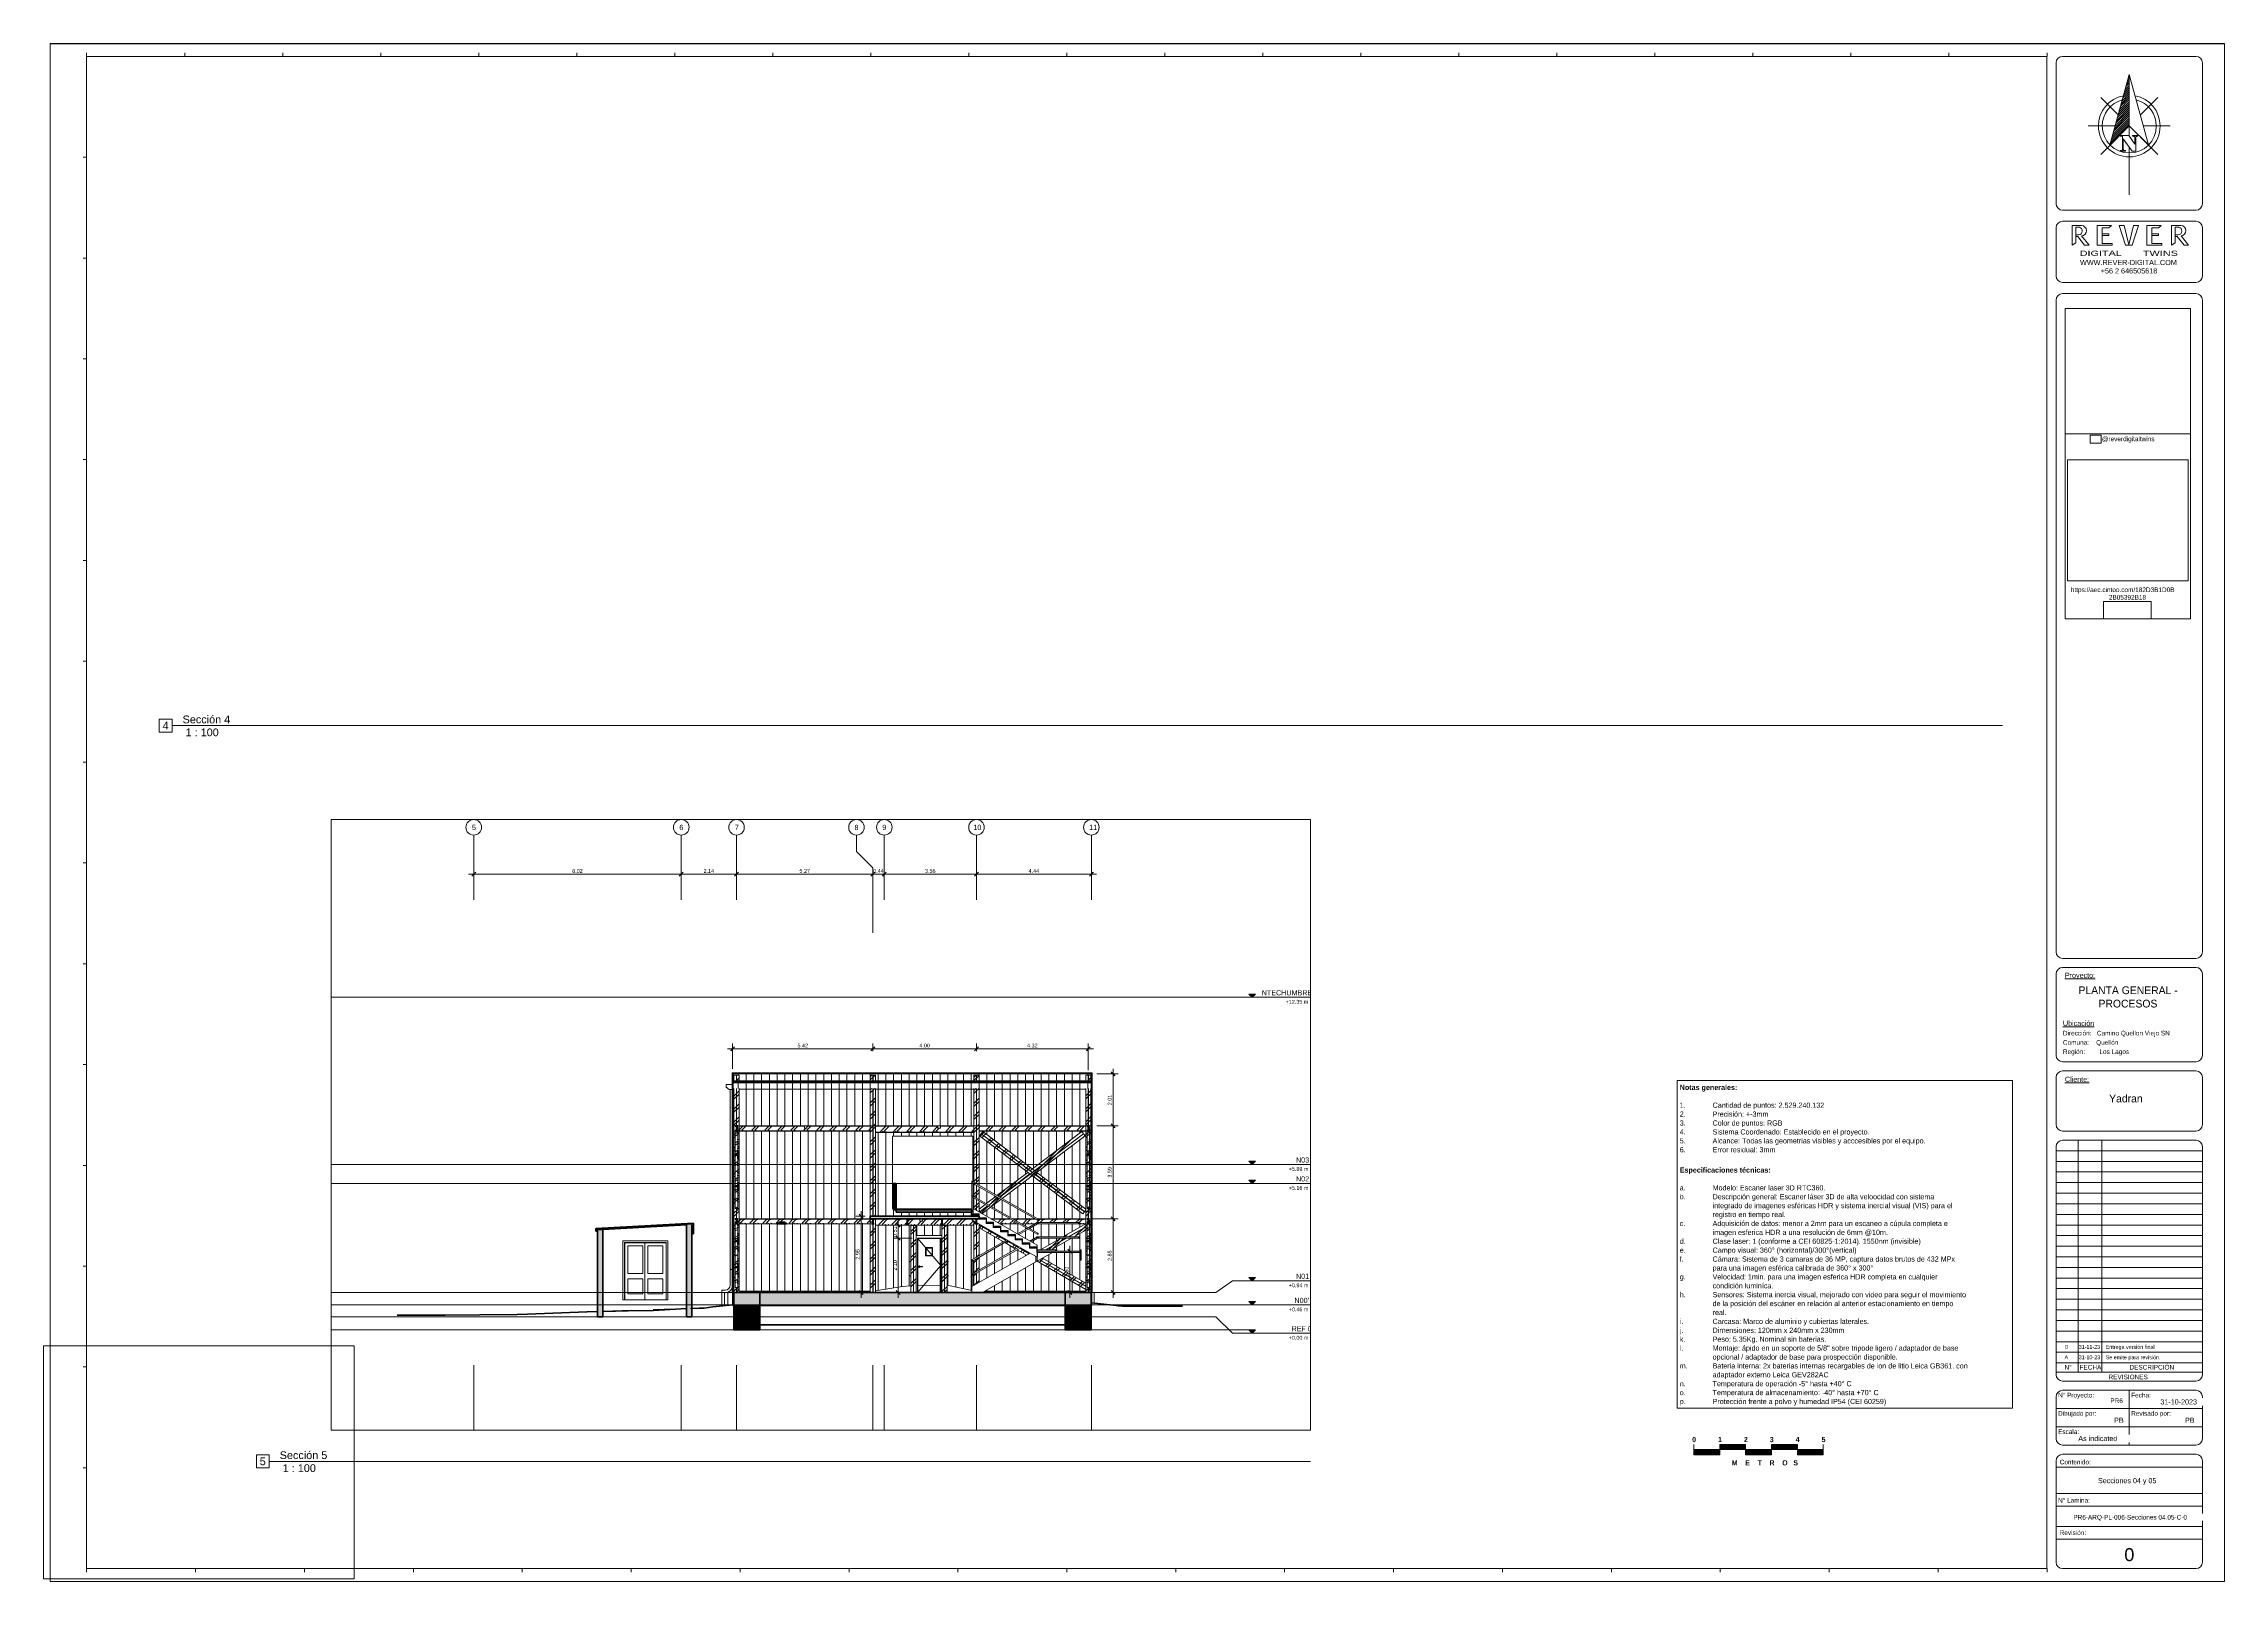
# Paper-space layout 'Layout1' of a CAD drawing. Header units: centimetres. Extents: x 0 to 84.3, y -0.1 to 59.3.
# The model-space entities are those that its viewports show. They can reach past a viewport. Long polylines and large blocks are cut down to what shows.
import ezdxf

# ---------------------------------------------------------------- set-up
doc = ezdxf.new("R2010")
doc.units = ezdxf.units.CM
for name, pattern in [('Centre', [3.175, 0.635, -0.475, 1.59, -0.475]), ('Dash', [0.6, 0.3, -0.3]), ('Dash_2_', [0.635, 0.3175, -0.3175]), ('Grid Line', [2.2225, 1.27, -0.3175, 0.3175, -0.3175]), ('Oculto', [0.714375, 0.47625, -0.238125])]:
    doc.linetypes.add(name, pattern=pattern)
for name, color, linetype, lineweight in [('A-ANNO-DIMS', 7, 'Continuous', 9), ('A-ANNO-DIMS-100', 7, 'Continuous', 9), ('A-ANNO-NOTE', 7, 'Continuous', 9), ('A-CLNG', 7, 'Continuous', 9), ('A-DOOR', 7, 'Continuous', 9), ('A-DOOR-FRAM', 7, 'Continuous', 9), ('A-FLOR', 7, 'Continuous', 9), ('A-FLOR-HRAL', 7, 'Continuous', 9), ('A-FLOR-LEVL', 7, 'Continuous', 9), ('A-FLOR-PATT', 7, 'Continuous', 35), ('A-GENM', 7, 'Continuous', 9), ('A-ROOF', 7, 'Continuous', 9), ('A-ROOF-PATT', 7, 'Continuous', 35), ('A-WALL', 7, 'Continuous', 9), ('A-WALL-PATT', 7, 'Continuous', 35), ('C-BLDG-PADS', 7, 'Continuous', 9), ('C-TOPO', 7, 'Continuous', 9), ('E-LITE-EQPM', 7, 'Continuous', 9), ('G-ANNO-REFR', 7, 'Dash_2_', 18), ('G-ANNO-TEXT', 7, 'Continuous', 9), ('G-ANNO-TTLB', 7, 'Continuous', 18), ('G-ANNO-TTLB-THIN', 7, 'Continuous', 18), ('G-IMPT', 7, 'Continuous', 9), ('I-WALL', 7, 'Continuous', 9), ('S-BEAM', 7, 'Continuous', 9), ('S-COLS', 7, 'Continuous', 9), ('S-GRID', 7, 'Continuous', 9), ('S-GRID-IDEN', 7, 'Continuous', 9), ('S-STRS', 7, 'Continuous', 9)]:
    doc.layers.add(name, color=color, linetype=linetype, lineweight=lineweight)
doc.layers.add('G-ANNO-NPLT', color=7, linetype='Continuous', plot=False)
doc.styles.add('Arial_1', font='arial.ttf', dxfattribs={"width": 1.5, "height": 0.2})
doc.styles.add('Arial_2', font='arial.ttf', dxfattribs={"height": 0.2})
doc.styles.add('Arial_3', font='arial.ttf', dxfattribs={"height": 0.5})
doc.styles.add('Arial_4', font='arial.ttf', dxfattribs={"height": 0.3})
doc.styles.add('Century Gothic', font='GOTHIC.TTF', dxfattribs={"height": 20})
doc.styles.add('Century Gothic_1', font='GOTHIC.TTF', dxfattribs={"height": 15})
doc.styles.add('Century Gothic_2', font='GOTHIC.TTF', dxfattribs={"height": 9})
doc.styles.add('Century Gothic_3', font='GOTHIC.TTF', dxfattribs={"height": 10})
doc.styles.add('Century Gothic_4', font='GOTHIC.TTF', dxfattribs={"height": 0.18})
doc.styles.add('Century Gothic_5', font='GOTHIC.TTF', dxfattribs={"height": 0.2})
doc.styles.add('Century Gothic_6', font='GOTHIC.TTF', dxfattribs={"height": 0.15})
doc.styles.add('Century Gothic_7', font='GOTHIC.TTF', dxfattribs={"height": 0.3})
doc.styles.add('Century Gothic_B', font='GOTHICB.TTF', dxfattribs={"height": 10})
doc.styles.add('Century Gothic_B_1', font='GOTHICB.TTF', dxfattribs={"width": 0.8, "height": 0.2})
doc.styles.add('Saira Condensed', font='SairaCondensed-Regular.ttf', dxfattribs={"height": 20})
doc.dimstyles.new('FCA_N_Cotas_E100', dxfattribs={"dimscale": 30.48, "dimtxt": 15.662524, "dimasz": 0.492126, "dimexe": 0.656168, "dimexo": 0.656168, "dimgap": 0.032808, "dimtad": 1, "dimlfac": 0.01, "dimrnd": 0.01, "dimzin": 0, "dimdsep": 46, "dimtxsty": 'Century Gothic_1', "dimblk1": 'OBLIQUE', "dimblk2": 'OBLIQUE', "dimsah": 1, "dimcen": 0.09, "dimdle": 0.656168, "dimazin": 2, "dimtfac": 1, "dimtdec": 4, "dimtix": 1, "dimtmove": 0, "dimatfit": 3, "dimfxl": 1, "dimtvp": 1, "dimtolj": 1, "dimtzin": 0, "dimarcsym": 2})
picture_1 = doc.add_image_def('image1.jpg', size_in_pixel=(275, 100))
picture_2 = doc.add_image_def('image2.png', size_in_pixel=(160, 160))
picture_3 = doc.add_image_def('image3.jpeg', size_in_pixel=(2000, 2000))
picture_4 = doc.add_image_def('image4.jpg', size_in_pixel=(434, 317))
pattern_1 = [(45, (-4995.467, 712), (-25.14472, 25.14472), []), (45, (-4995.467, 750.1), (-25.14472, 25.14472), [])]
pattern_2 = [(32.732, (-4995.467, 414.656), (-25.14408, 16.16286), []), (32.732, (-4995.467, 439.146), (-25.14408, 16.16286), [])]
pattern_3 = [(32.732, (-4995.467, 407.38), (-25.14408, 16.16286), []), (32.732, (-4995.467, 431.87), (-25.14408, 16.16286), [])]
pattern_4 = [(32.732, (-4995.467, 406.23), (-25.14408, 16.16286), []), (32.732, (-4995.467, 430.72), (-25.14408, 16.16286), [])]
pattern_5 = [(32.732, (-4995.467, 466.364), (-4.26191, 29.58545), []), (32.732, (-4995.467, 490.855), (-4.26191, 29.58545), [])]
pattern_6 = [(32.732, (-4995.467, 457.938), (-4.26191, 29.58545), []), (32.732, (-4995.467, 482.428), (-4.26191, 29.58545), [])]
pattern_7 = [(32.732, (-4995.467, 465.215), (-4.26191, 29.58545), []), (32.732, (-4995.467, 489.706), (-4.26191, 29.58545), [])]
pattern_8 = [(34.786, (-4995.467, 612.28), (-25.14488, 17.46709), []), (34.786, (-4995.467, 638.746), (-25.14488, 17.46709), [])]
pattern_9 = [(34.786, (-4995.467, 605.446), (-25.14488, 17.46709), []), (34.786, (-4995.467, 631.912), (-25.14488, 17.46709), [])]
pattern_10 = [(34.786, (-4995.467, 604.367), (-25.14488, 17.46709), []), (34.786, (-4995.467, 630.833), (-25.14488, 17.46709), [])]
pattern_11 = [(34.786, (-4995.467, 667.67), (-7.5923, 29.6601), []), (34.786, (-4995.467, 694.136), (-7.5923, 29.6601), [])]
pattern_12 = [(34.786, (-4995.467, 659.757), (-7.5923, 29.6601), []), (34.786, (-4995.467, 686.224), (-7.5923, 29.6601), [])]
pattern_13 = [(34.786, (-4995.467, 666.59), (-7.5923, 29.6601), []), (34.786, (-4995.467, 693.057), (-7.5923, 29.6601), [])]

# ---------------------------------------------------------------- blocks, each defined once
blk = doc.blocks.new('A_RVR_Viñeta A1-PR6-Sin croquis - REF-VIÑETA PAISAJISMO_dwg__X9-1979536-Secciones 04 y 05')
at = {"layer": 'G-IMPT', "lineweight": 18}
for p, q in [((14616, -41387), (14762, -41241)), ((14636, -41314), (14762, -41188)), ((14655, -41241), (14762, -41135)), ((14675, -41168), (14762, -41082)), ((14695, -41095), (14762, -41029)), ((14715, -41022), (14762, -40976)), ((14735, -40949), (14762, -40923)), ((14755, -40876), (14762, -40870)), ((14396, -42190), (14762, -41824)), ((14416, -42117), (14762, -41771)), ((14436, -42044), (14762, -41718)), ((14456, -41971), (14762, -41665)), ((14476, -41898), (14762, -41612)), ((14496, -41825), (14762, -41559)), ((14516, -41752), (14762, -41506)), ((14536, -41679), (14762, -41453)), ((14556, -41606), (14762, -41400)), ((14576, -41533), (14762, -41347)), ((14596, -41460), (14762, -41294)), ((14276, -42628), (14762, -42142)), ((14296, -42555), (14762, -42089)), ((14316, -42482), (14762, -42036)), ((14336, -42409), (14762, -41983)), ((14356, -42336), (14762, -41930)), ((14376, -42263), (14762, -41877))]:
    blk.add_line(p, q, dxfattribs=at)
blk = doc.blocks.new('A_RVR_Viñeta A1-PR6-Sin croquis - REF-VIÑETA PAISAJISMO_dwg_North_Arrow-41-1979538-Secciones 04 y 05')
at = {"layer": 'G-IMPT', "lineweight": 18}
for p, q in [((0, 1337), (0, -272)), ((-287, 287), (-737, 737)), ((287, 287), (737, 737)), ((-366, 0), (-1062, 0)), ((366, 0), (1062, 0)), ((-287, -287), (-737, -737)), ((0, -549), (0, -1783)), ((287, -287), (737, -737))]:
    blk.add_line(p, q, dxfattribs=at)
at = {"layer": 'G-IMPT', "lineweight": 18, "flags": 128}
for points in [[(-501, -496), (0, 1337), (500, -490), (0, 0)], [(-155, -593), (-155, -600), (-154, -607), (-153, -613), (-152, -617), (-151, -622), (-149, -626), (-147, -628), (-145, -630), (-142, -632), (-139, -633), (-134, -635), (-129, -636), (-123, -637), (-116, -638), (-108, -638), (-100, -638), (-100, -654), (-234, -654), (-234, -638), (-230, -638), (-223, -638), (-216, -638), (-209, -637), (-204, -636), (-199, -635), (-195, -633), (-191, -632), (-188, -630), (-186, -628), (-183, -626), (-181, -622), (-180, -618), (-178, -613), (-177, -607), (-176, -601), (-176, -595), (-176, -266), (-234, -266), (-234, -250), (-16, -250), (144, -471), (144, -314), (144, -307), (143, -300), (142, -294), (141, -289), (140, -285), (138, -281), (136, -278), (134, -276), (131, -274), (127, -272), (122, -270), (117, -269), (111, -268), (104, -267), (97, -266), (89, -266), (87, -266), (87, -250), (221, -250), (221, -266), (217, -266), (209, -266), (203, -267), (197, -268), (191, -269), (186, -270), (182, -271), (178, -273), (176, -275), (174, -277), (172, -280), (170, -285), (168, -289), (167, -294), (166, -300), (166, -307), (166, -314), (166, -654), (75, -654), (-155, -333)]]:
    blk.add_lwpolyline(points, close=True, dxfattribs=at)
at = {"layer": 'G-IMPT', "lineweight": 18}
for radius, start, end in [(800, 100.9232, 180), (700, 105.027, 180), (800, 360, 79.0768), (700, 360, 74.973), (800, 180, 360), (700, 180, 360)]:
    blk.add_arc((0, 0), radius, start, end, dxfattribs=at)
blk.add_blockref('A_RVR_Viñeta A1-PR6-Sin croquis - REF-VIÑETA PAISAJISMO_dwg__X9-1979536-Secciones 04 y 05', (-14762, 42189))
blk = doc.blocks.new('A_RVR_Viñeta A1-PR6-Sin croquis - REF-VIÑETA PAISAJISMO_dwg__U3-1979534-Secciones 04 y 05')
at = {"layer": 'G-IMPT', "lineweight": 18}
blk.add_line((0, 10), (0, -10), dxfattribs=at)
blk = doc.blocks.new('A_RVR_Viñeta A1-PR6-Sin croquis - REF-VIÑETA PAISAJISMO_dwg__U4-1979535-Secciones 04 y 05')
for p in [(0, 0), (596, 0), (1191, 0), (1787, 0), (2382, 0), (2978, 0), (3573, 0), (4169, 0), (4764, 0), (5360, 0), (5956, 0), (6551, 0), (7147, 0), (7742, 0), (8338, 0), (8933, 0), (9529, 0), (10124, 0), (10720, 0)]:
    blk.add_blockref('A_RVR_Viñeta A1-PR6-Sin croquis - REF-VIÑETA PAISAJISMO_dwg__U3-1979534-Secciones 04 y 05', p)
blk = doc.blocks.new('A_RVR_Viñeta A1-PR6-Sin croquis - REF-VIÑETA PAISAJISMO_dwg__U1-1979532-Secciones 04 y 05')
at = {"layer": 'G-IMPT', "lineweight": 18}
blk.add_line((0, 10), (0, -10), dxfattribs=at)
blk = doc.blocks.new('A_RVR_Viñeta A1-PR6-Sin croquis - REF-VIÑETA PAISAJISMO_dwg__U2-1979533-Secciones 04 y 05')
for p in [(0, 0), (536, 0), (1072, 0), (1608, 0), (2144, 0), (2680, 0), (3216, 0), (3752, 0), (4288, 0), (4824, 0), (5360, 0), (5896, 0), (6432, 0), (6968, 0), (7504, 0), (8040, 0), (8576, 0), (9112, 0), (9648, 0), (10184, 0), (10720, 0)]:
    blk.add_blockref('A_RVR_Viñeta A1-PR6-Sin croquis - REF-VIÑETA PAISAJISMO_dwg__U1-1979532-Secciones 04 y 05', p)
blk = doc.blocks.new('A_RVR_Viñeta A1-PR6-Sin croquis - A_RVR_Viñeta A1-PR6-Sin croquis-1951034-Secciones 04 y 05')
at = {"layer": 'G-ANNO-TTLB', "lineweight": 9}
for p, q in [((0.25, 59.315), (84.25, 59.315)), ((0.25, -0.1), (0.25, 59.315)), ((84.25, 59.315), (84.25, -0.1)), ((1.663, 58.82), (1.663, 0.395)), ((77.397, 58.82), (1.663, 58.82)), ((77.397, 0.395), (77.397, 58.82)), ((77.75, 53.126), (77.75, 58.573)), ((77.998, 58.82), (83.155, 58.82)), ((83.402, 58.573), (83.402, 53.126)), ((1.663, 54.925), (1.522, 54.925)), ((83.155, 52.879), (77.998, 52.879)), ((77.998, 52.452), (83.155, 52.452)), ((78.366, 52.287), (78.726, 52.287)), ((78.366, 51.527), (78.366, 52.287)), ((79.332, 52.287), (79.885, 52.287)), ((79.332, 51.527), (79.332, 52.287)), ((79.885, 52.287), (79.788, 52.203)), ((80.188, 52.287), (80.383, 52.287)), ((80.436, 51.527), (80.188, 52.287)), ((80.383, 52.287), (80.559, 51.545)), ((80.559, 51.545), (80.735, 52.287)), ((80.93, 52.287), (80.681, 51.527)), ((80.735, 52.287), (80.93, 52.287)), ((81.25, 52.287), (81.25, 51.527)), ((81.25, 51.527), (81.25, 52.287)), ((81.25, 52.287), (81.803, 52.287)), ((81.803, 52.287), (81.705, 52.203)), ((82.209, 52.287), (82.569, 52.287)), ((82.209, 51.527), (82.209, 52.287)), ((82.209, 52.287), (82.209, 51.527)), ((82.569, 52.287), (82.209, 52.287)), ((77.75, 50.332), (77.75, 52.205)), ((78.506, 51.621), (78.366, 51.527)), ((78.506, 52.223), (78.506, 51.621)), ((78.647, 52.223), (78.506, 52.223)), ((78.624, 51.924), (78.506, 51.924)), ((78.506, 51.863), (78.582, 51.863)), ((78.582, 51.863), (78.851, 51.527)), ((79.022, 51.527), (78.733, 51.888)), ((78.851, 51.527), (79.022, 51.527)), ((79.91, 51.527), (79.332, 51.527)), ((79.523, 52.203), (79.523, 51.593)), ((79.788, 52.203), (79.523, 52.203)), ((79.523, 51.96), (79.789, 51.96)), ((79.789, 51.895), (79.523, 51.895)), ((79.523, 51.593), (79.91, 51.593)), ((79.789, 51.96), (79.789, 51.895)), ((79.91, 51.593), (79.91, 51.527)), ((80.681, 51.527), (80.436, 51.527)), ((81.828, 51.527), (81.25, 51.527)), ((81.441, 52.203), (81.441, 51.593)), ((81.705, 52.203), (81.441, 52.203)), ((81.441, 51.96), (81.707, 51.96)), ((81.707, 51.895), (81.441, 51.895)), ((81.441, 51.593), (81.828, 51.593)), ((81.707, 51.96), (81.707, 51.895)), ((81.828, 51.593), (81.828, 51.527)), ((82.35, 51.621), (82.209, 51.527)), ((82.35, 52.223), (82.35, 51.621)), ((82.49, 52.223), (82.35, 52.223)), ((82.468, 51.924), (82.35, 51.924)), ((82.35, 51.863), (82.426, 51.863)), ((82.426, 51.863), (82.695, 51.527)), ((82.576, 51.888), (82.866, 51.527)), ((82.695, 51.527), (82.866, 51.527)), ((83.402, 52.205), (83.402, 50.332)), ((1.663, 51.03), (1.522, 51.03)), ((83.155, 50.085), (77.998, 50.085)), ((77.75, 24.219), (77.75, 49.407)), ((83.155, 49.654), (77.998, 49.654)), ((83.402, 49.407), (83.402, 24.219)), ((1.663, 47.135), (1.522, 47.135)), ((1.663, 43.24), (1.522, 43.24)), ((1.663, 39.345), (1.522, 39.345)), ((1.663, 35.45), (1.522, 35.45)), ((1.663, 31.555), (1.522, 31.555)), ((1.663, 27.66), (1.522, 27.66)), ((1.663, 23.765), (1.522, 23.765)), ((77.998, 23.972), (83.155, 23.972)), ((77.998, 23.619), (83.155, 23.619)), ((77.75, 20.225), (77.75, 23.372)), ((83.402, 23.372), (83.402, 20.225)), ((1.663, 19.87), (1.522, 19.87)), ((77.75, 17.548), (77.75, 19.378)), ((77.998, 19.978), (83.155, 19.978)), ((77.998, 19.625), (83.155, 19.625)), ((83.402, 19.378), (83.402, 17.548)), ((83.155, 17.301), (77.998, 17.301)), ((83.155, 16.947), (77.998, 16.947)), ((78.598, 7.989), (78.598, 16.947)), ((79.517, 7.989), (79.517, 16.947)), ((77.75, 16.7), (77.75, 7.883)), ((83.402, 16.538), (77.75, 16.538)), ((83.402, 16.128), (77.75, 16.128)), ((83.402, 7.883), (83.402, 16.7)), ((1.663, 15.975), (1.522, 15.975)), ((83.402, 15.718), (77.75, 15.718)), ((83.402, 15.308), (77.75, 15.308)), ((83.402, 14.898), (77.75, 14.898)), ((83.402, 14.489), (77.75, 14.489)), ((83.402, 14.079), (77.75, 14.079)), ((83.402, 13.669), (77.75, 13.669)), ((83.402, 13.259), (77.75, 13.259)), ((83.402, 12.85), (77.75, 12.85)), ((1.663, 12.08), (1.522, 12.08)), ((83.402, 12.44), (77.75, 12.44)), ((83.402, 12.03), (77.75, 12.03)), ((83.402, 11.62), (77.75, 11.62)), ((83.402, 11.211), (77.75, 11.211)), ((83.402, 10.801), (77.75, 10.801)), ((83.402, 10.391), (77.75, 10.391)), ((83.402, 9.981), (77.75, 9.981)), ((83.402, 9.572), (77.75, 9.572)), ((83.402, 9.162), (77.75, 9.162)), ((83.402, 8.752), (77.75, 8.752)), ((1.663, 8.185), (1.522, 8.185)), ((77.75, 8.342), (83.402, 8.342)), ((83.402, 7.989), (77.75, 7.989)), ((77.998, 7.636), (83.155, 7.636)), ((77.75, 5.411), (77.75, 7.035)), ((77.998, 7.283), (83.155, 7.283)), ((80.576, 7.283), (80.576, 5.163)), ((83.402, 7.035), (83.402, 5.411)), ((77.75, 6.576), (83.402, 6.576)), ((77.75, 5.87), (83.402, 5.87)), ((83.155, 5.163), (77.998, 5.163)), ((1.663, 4.29), (1.522, 4.29)), ((77.75, 4.563), (77.75, 0.642)), ((83.402, 4.315), (77.75, 4.315)), ((83.155, 4.81), (77.998, 4.81)), ((83.402, 0.642), (83.402, 4.563)), ((83.402, 3.295), (77.75, 3.295)), ((83.402, 2.8), (77.75, 2.8)), ((83.402, 2.025), (77.75, 2.025)), ((83.402, 1.53), (77.75, 1.53)), ((1.663, 0.395), (77.397, 0.395)), ((77.998, 0.395), (83.155, 0.395)), ((84.25, -0.1), (0.25, -0.1))]:
    blk.add_line(p, q, dxfattribs=at)
for centre, radius, start, end in [((77.998, 58.573), 0.247, 90, 180), ((83.155, 58.573), 0.247, 0, 90), ((77.998, 53.126), 0.247, 180, 270), ((83.155, 53.126), 0.247, 270, 0), ((77.998, 52.205), 0.247, 90, 180), ((78.72, 52.087), 0.2, 273.74692, 88.23868), ((82.563, 52.087), 0.2, 273.74692, 88.23868), ((83.155, 52.205), 0.247, 0, 90), ((78.609, 52.076), 0.152, 275.61019, 75.75727), ((82.453, 52.076), 0.152, 275.61019, 75.75727), ((77.998, 50.332), 0.247, 180, 270), ((83.155, 50.332), 0.247, 270, 0), ((77.998, 49.407), 0.247, 90, 180), ((83.155, 49.407), 0.247, 0, 90), ((77.998, 24.219), 0.247, 180, 270), ((77.998, 23.372), 0.247, 90, 180), ((83.155, 24.219), 0.247, 270, 0), ((83.155, 23.372), 0.247, 0, 90), ((77.998, 20.225), 0.247, 180, 270), ((83.155, 20.225), 0.247, 270, 0), ((77.998, 19.378), 0.247, 90, 180), ((83.155, 19.378), 0.247, 0, 90), ((77.998, 17.548), 0.247, 180, 270), ((77.998, 16.7), 0.247, 90, 180), ((83.155, 17.548), 0.247, 270, 0), ((83.155, 16.7), 0.247, 0, 90), ((77.998, 7.883), 0.247, 180, 270), ((83.155, 7.883), 0.247, 270, 0), ((77.998, 7.035), 0.247, 90, 180), ((83.155, 7.035), 0.247, 0, 90), ((77.998, 5.411), 0.247, 180, 270), ((83.155, 5.411), 0.247, 270, 0), ((77.998, 4.563), 0.247, 90, 180), ((83.155, 4.563), 0.247, 0, 90), ((77.998, 0.642), 0.247, 180, 270), ((83.155, 0.642), 0.247, 270, 0)]:
    blk.add_arc(centre, radius, start, end, dxfattribs=at)
at = {"layer": 'G-ANNO-TTLB-THIN'}
for p, q in [((0.25, 59.3), (0.25, -0.1)), ((84.25, 59.3), (0.25, 59.3)), ((84.25, -0.1), (84.25, 59.3)), ((0.25, -0.1), (84.25, -0.1))]:
    blk.add_line(p, q, dxfattribs=at)
for name, p, xscale, yscale, zscale in [('A_RVR_Viñeta A1-PR6-Sin croquis - REF-VIÑETA PAISAJISMO_dwg__U2-1979533-Secciones 04 y 05', (1.663, 58.891), 0.007064760302774262, 0.007064760302774262, 0.007064760302774262), ('A_RVR_Viñeta A1-PR6-Sin croquis - REF-VIÑETA PAISAJISMO_dwg_North_Arrow-41-1979538-Secciones 04 y 05', (80.576, 56.132), 0.001490088404423272, 0.001490088404423272, 0.001490088404423272)]:
    blk.add_blockref(name, p, dxfattribs=dict(xscale=xscale, yscale=yscale, zscale=zscale))
at = {"extrusion": (0, 0, -1), "xscale": 0.007064760302774262, "yscale": 0.007064760302774262, "zscale": -0.007064760302774262, "rotation": 180}
blk.add_blockref('A_RVR_Viñeta A1-PR6-Sin croquis - REF-VIÑETA PAISAJISMO_dwg__U4-1979535-Secciones 04 y 05', (-1.663, 0.324), dxfattribs=at)
at = {"layer": 'G-ANNO-TTLB', "lineweight": 9, "attachment_point": 1}
for s, insert, char_height, width, style in [('WWW.REVER-DIGITAL.COM   ', (78.673, 50.958), 0.2, 4.82616, 'Arial_2'), ('DIGITAL       TWINS', (78.659, 51.314), 0.2, 4.7019, 'Arial_1'), ('+56 2 646505618', (79.473, 50.634), 0.2, 2.70169, 'Arial_2'), ('\\L Proyecto:', (78.012, 23.417), 0.2, 1.68354, 'Century Gothic_5'), ('\\LUbicación', (78.012, 21.561), 0.2, 1.71561, 'Century Gothic_5'), ('Dirección:   Camino Quellon Viejo SN', (78.012, 21.173), 0.18, 5.31519, 'Century Gothic_4'), ('Comuna:    Quellón', (78.012, 20.814), 0.18, 2.81392, 'Century Gothic_4'), ('Región:        Los Lagos', (78.012, 20.455), 0.18, 3.09451, 'Century Gothic_4'), ('\\L Cliente:', (78.012, 19.399), 0.2, 1.3789, 'Century Gothic_5'), ('A ', (78.075, 8.633), 0.15, 0.23249, 'Century Gothic_6'), ('0 ', (78.095, 9.035), 0.15, 0.20844, 'Century Gothic_6'), ('31-11-23 ', (78.622, 9.035), 0.15, 1.11435, 'Century Gothic_6'), ('31-10-23 ', (78.622, 8.633), 0.15, 1.11435, 'Century Gothic_6'), ('Se emite para revisión.', (79.666, 8.633), 0.15, 2.84599, 'Century Gothic_6'), ('Entrega versión final', (79.666, 9.035), 0.15, 2.52532, 'Century Gothic_6'), ('N° ', (78.073, 8.264), 0.18, 0.39283, 'Century Gothic_4'), ('FECHA ', (78.653, 8.264), 0.18, 1.02616, 'Century Gothic_4'), ('REVISIONES', (79.774, 7.889), 0.18, 1.61941, 'Century Gothic_4'), ('DESCRIPCIÓN', (80.583, 8.264), 0.18, 1.9962, 'Century Gothic_4'), ('N° Proyecto:', (77.824, 7.186), 0.18, 1.77173, 'Century Gothic_4'), ('PR6', (79.845, 6.969), 0.18, 0.5211, 'Century Gothic_4'), ('Fecha:', (80.65, 7.186), 0.18, 0.99409, 'Century Gothic_4'), ('Dibujado por:', (77.824, 6.48), 0.18, 1.96413, 'Century Gothic_4'), ('Revisado por:', (80.65, 6.48), 0.18, 1.9481, 'Century Gothic_4'), ('Escala:', (77.824, 5.773), 0.18, 1.01013, 'Century Gothic_4'), ('Contenido:', (77.887, 4.602), 0.18, 1.61941, 'Century Gothic_4'), ('N° Lamina:', (77.824, 3.121), 0.18, 1.55527, 'Century Gothic_4'), ('Revisión:', (77.887, 1.873), 0.18, 1.2346, 'Century Gothic_4')]:
    blk.add_mtext(s, dxfattribs=dict(at, insert=insert, char_height=char_height, width=width, style=style))
at = {"layer": 'G-ANNO-TTLB', "lineweight": 9, "insert": (80.384, 1.184), "char_height": 0.5, "width": 0.56118, "attachment_point": 1, "style": 'Arial_3', "bg_fill": 3, "box_fill_scale": 1.25, "bg_fill_color": 256, "bg_fill_true_color": 13158600, "bg_fill_transparency": 0}
blk.add_mtext('0 ', dxfattribs=at)
blk = doc.blocks.new('Viewport - 3mm-1116248-Secciones 04 y 05')
at = {"layer": 'G-ANNO-TTLB', "lineweight": 9}
for p, q in [((-0.5, -0.25), (-0.5, 0.25)), ((-0.5, 0.25), (0, 0.25)), ((0, 0.25), (0, -0.25)), ((0, -0.25), (-0.5, -0.25))]:
    blk.add_line(p, q, dxfattribs=at)
blk = doc.blocks.new('2017-FL-Escala gráfica - 2017-FL-Escala gráfica-1977684-Secciones 04 y 05')
at = {"layer": 'A-ANNO-NOTE'}
for points in [[(1, 0), (1, -0.2), (0, -0.2), (0, 0)], [(2, 0.2), (2, 0), (1, 0), (1, 0.2)], [(3, -0.2), (2, -0.2), (2, 0), (3, 0)], [(3, 0), (3, 0.2), (4, 0.2), (4, 0)], [(5, -0.2), (4, -0.2), (4, 0), (5, 0)]]:
    blk.add_hatch(color=256, dxfattribs=at).paths.add_polyline_path(points)
for p, q in [((0, 0.2), (0, -0.2)), ((1, 0), (0, 0)), ((0, 0), (0, -0.2)), ((2, 0.2), (1, 0.2)), ((1, 0.2), (1, 0)), ((1, 0), (2, 0)), ((1, -0.2), (1, 0)), ((2, 0), (2, 0.2)), ((3, 0), (2, 0)), ((2, 0), (2, -0.2)), ((4, 0.2), (3, 0.2)), ((3, 0.2), (3, 0)), ((3, 0), (4, 0)), ((3, -0.2), (3, 0)), ((4, 0), (4, 0.2)), ((5, 0), (4, 0)), ((4, 0), (4, -0.2)), ((5, 0.2), (5, -0.2)), ((5, -0.2), (5, 0)), ((0, -0.2), (1, -0.2)), ((2, -0.2), (3, -0.2)), ((4, -0.2), (5, -0.2))]:
    blk.add_line(p, q, dxfattribs=at)
at = {"layer": 'A-ANNO-NOTE', "char_height": 0.2, "attachment_point": 1, "style": 'Century Gothic_B_1', "bg_fill": 3, "box_fill_scale": 1.25, "bg_fill_color": 256, "bg_fill_true_color": 13158600, "bg_fill_transparency": 0}
for s, insert, width in [('\\fCentury Gothic|b1|i0|c0|p34|;\\W.8;0', (-0.064, 0.489), 0.15392), ('\\fCentury Gothic|b1|i0|c0|p34|;\\W.8;1', (0.936, 0.489), 0.15392), ('\\fCentury Gothic|b1|i0|c0|p34|;\\W.8;2', (1.936, 0.489), 0.15392), ('\\fCentury Gothic|b1|i0|c0|p34|;\\W.8;3', (2.936, 0.489), 0.15392), ('\\fCentury Gothic|b1|i0|c0|p34|;\\W.8;4', (3.936, 0.489), 0.15392), ('\\fCentury Gothic|b1|i0|c0|p34|;\\W.8;5', (4.936, 0.489), 0.15392), ('M    E    T    R    O   S', (1.468, -0.411), 2.50127)]:
    blk.add_mtext(s, dxfattribs=dict(at, insert=insert, width=width))
blk = doc.blocks.new('UC-Perfil universal-Pilar - 200 x 200-1745402-Sección 5')
at = {"layer": 'S-COLS', "true_color": 0xc0c0c0}
h = blk.add_hatch(dxfattribs=at)
h.set_pattern_fill('FP_11', color=9, style=0, pattern_type=2)
h.set_pattern_definition(pattern_1)
h.paths.add_polyline_path([(-9805.3, 94), (-9805.3, 378.86), (-9810.3, 378.86), (-9810.3, 377.86), (-9812.82, 377.86), (-9814.22, 377.28), (-9814.8, 375.88), (-9814.8, 361.84), (-9814.22, 360.44), (-9812.82, 359.86), (-9810.3, 359.86), (-9810.3, 358.86), (-9820.3, 358.86), (-9820.3, 359.86), (-9817.78, 359.86), (-9816.38, 360.44), (-9815.8, 361.84), (-9815.8, 375.88), (-9816.38, 377.28), (-9817.78, 377.86), (-9820.3, 377.86), (-9820.3, 378.86), (-9825.3, 378.86), (-9825.3, 94)])
h.paths.add_polyline_path([(-9805.3, 388.86), (-9805.3, 882.3), (-9825.3, 882.3), (-9825.3, 388.86), (-9815.92, 388.86)])
h.paths.add_polyline_path([(-9825.3, 910.84), (-9805.3, 910.84), (-9805.3, 933.53), (-9825.3, 933.53)])
at = {"layer": 'S-COLS'}
for p, q in [((-9825.3, 933.53), (-9825.3, 910.84)), ((-9805.3, 933.53), (-9825.3, 933.53)), ((-9805.3, 933.53), (-9805.3, 910.84)), ((-9825.3, 882.3), (-9825.3, 388.86)), ((-9805.3, 882.3), (-9805.3, 388.86)), ((-9825.3, 378.86), (-9825.3, 94)), ((-9805.3, 378.86), (-9805.3, 94))]:
    blk.add_line(p, q, dxfattribs=at)
at = {"layer": 'S-COLS', "linetype": 'Oculto'}
for p, q in [((-9815.7, 910.84), (-9815.7, 933.53)), ((-9814.9, 933.53), (-9814.9, 910.84)), ((-9815.7, 388.86), (-9815.7, 882.3)), ((-9814.9, 882.3), (-9814.9, 388.86)), ((-9815.7, 94), (-9815.7, 358.86)), ((-9814.9, 358.86), (-9814.9, 94))]:
    blk.add_line(p, q, dxfattribs=at)
blk = doc.blocks.new('UC-Perfil universal-Pilar - 200 x 200-V18-Sección 5')
at = {"layer": 'S-COLS', "true_color": 0xc0c0c0}
h = blk.add_hatch(dxfattribs=at)
h.set_pattern_fill('FP_11', color=9, style=0, pattern_type=2)
h.set_pattern_definition(pattern_1)
h.paths.add_polyline_path([(-9425.33, 121.17), (-9405.33, 132.6), (-9405.33, 174.99), (-9425.33, 163.56), (-9425.33, 125.57)])
h.paths.add_polyline_path([(-9425.33, 169.32), (-9405.33, 180.75), (-9405.33, 229.99), (-9425.33, 218.56), (-9425.33, 174.44)])
h.paths.add_polyline_path([(-9425.33, 224.32), (-9405.33, 235.75), (-9405.33, 359.03), (-9414.83, 364.46), (-9414.83, 361.84), (-9414.25, 360.44), (-9412.85, 359.86), (-9410.33, 359.86), (-9410.33, 358.86), (-9420.33, 358.86), (-9420.33, 359.86), (-9417.81, 359.86), (-9416.41, 360.44), (-9415.83, 361.84), (-9415.83, 365.03), (-9425.33, 370.46), (-9425.33, 237.26)])
h.paths.add_polyline_path([(-9405.33, 405.1), (-9405.33, 447.49), (-9425.33, 458.92), (-9425.33, 416.53), (-9424.8, 416.22)])
h.paths.add_polyline_path([(-9405.33, 453.25), (-9405.4, 502.53), (-9425.33, 513.92), (-9425.33, 464.68), (-9412.95, 457.6)])
h.paths.add_polyline_path([(-9405.33, 508.25), (-9405.33, 882.3), (-9425.33, 882.3), (-9425.33, 519.68), (-9412.95, 512.6)])
h.paths.add_polyline_path([(-9405.33, 910.84), (-9405.33, 933.53), (-9425.33, 933.53), (-9425.33, 910.84)])
at = {"layer": 'S-COLS'}
for p, q in [((-9425.33, 933.53), (-9425.33, 910.84)), ((-9405.33, 933.53), (-9425.33, 933.53)), ((-9405.33, 933.53), (-9405.33, 910.84)), ((-9425.33, 882.3), (-9425.33, 519.68)), ((-9405.33, 882.3), (-9405.33, 508.25)), ((-9425.33, 513.92), (-9425.33, 464.68)), ((-9405.33, 502.49), (-9405.33, 453.25)), ((-9425.33, 458.92), (-9425.33, 416.53)), ((-9405.33, 447.49), (-9405.33, 405.1)), ((-9425.33, 370.46), (-9425.33, 224.32)), ((-9405.33, 359.03), (-9405.33, 235.74)), ((-9405.33, 229.99), (-9405.33, 180.74)), ((-9425.33, 218.56), (-9425.33, 169.32)), ((-9405.33, 174.99), (-9405.33, 132.6)), ((-9425.33, 163.56), (-9425.33, 121.17))]:
    blk.add_line(p, q, dxfattribs=at)
at = {"layer": 'S-COLS', "linetype": 'Oculto'}
for p, q in [((-9415.73, 910.84), (-9415.73, 933.53)), ((-9414.94, 933.53), (-9414.94, 910.84)), ((-9415.73, 514.19), (-9415.73, 882.3)), ((-9414.94, 882.3), (-9414.94, 513.74)), ((-9415.73, 459.19), (-9415.73, 508.43)), ((-9414.94, 507.98), (-9414.94, 458.74)), ((-9415.73, 411.04), (-9415.73, 453.43)), ((-9414.94, 452.98), (-9414.94, 410.59)), ((-9415.73, 229.8), (-9415.73, 358.86)), ((-9414.94, 358.86), (-9414.94, 230.28)), ((-9415.73, 174.8), (-9415.73, 224.05)), ((-9414.94, 224.5), (-9414.94, 175.25)), ((-9415.73, 126.66), (-9415.73, 169.05)), ((-9414.94, 169.5), (-9414.94, 127.11))]:
    blk.add_line(p, q, dxfattribs=at)
blk = doc.blocks.new('UC-Perfil universal-Pilar - 200 x 200-V19-Sección 5')
at = {"layer": 'S-COLS', "true_color": 0xc0c0c0}
h = blk.add_hatch(dxfattribs=at)
h.set_pattern_fill('FP_11', color=9, style=0, pattern_type=2)
h.set_pattern_definition(pattern_1)
h.paths.add_polyline_path([(-8973.08, 94), (-8973.08, 882.3), (-8993.08, 882.3), (-8993.08, 94)])
h.paths.add_polyline_path([(-8978.08, 105.82), (-8978.58, 105.82), (-8978.58, 113.1), (-8988.08, 113.1), (-8988.08, 366.54), (-8983.58, 366.54), (-8983.58, 375.88), (-8984.16, 377.28), (-8985.56, 377.86), (-8988.08, 377.86), (-8988.08, 378.86), (-8978.08, 378.86), (-8978.08, 377.86), (-8980.6, 377.86), (-8982, 377.28), (-8982.58, 375.88), (-8982.58, 366.54), (-8978.61, 366.54), (-8978.61, 373.81), (-8978.11, 373.81), (-8978.08, 153.5)])
h.paths.add_polyline_path([(-8978.08, 411.2), (-8978.58, 411.2), (-8978.58, 418.03), (-8988.08, 418.03), (-8988.11, 722.16), (-8983.58, 722.16), (-8983.58, 734.81), (-8984.16, 736.21), (-8985.56, 736.79), (-8988.08, 736.79), (-8988.08, 737.79), (-8978.08, 737.79), (-8978.11, 736.79), (-8980.6, 736.79), (-8982, 736.21), (-8982.58, 734.81), (-8982.58, 722.16), (-8978.61, 722.16), (-8978.61, 733.69), (-8978.11, 733.69), (-8978.08, 432.72)])
h.paths.add_polyline_path([(-8973.08, 910.84), (-8973.08, 933.53), (-8993.08, 933.53), (-8993.08, 910.84)])
at = {"layer": 'S-COLS'}
for p, q in [((-8993.08, 933.53), (-8993.08, 910.84)), ((-8973.08, 933.53), (-8993.08, 933.53)), ((-8973.08, 933.53), (-8973.08, 910.84)), ((-8993.08, 882.3), (-8993.08, 94)), ((-8973.08, 882.3), (-8973.08, 94))]:
    blk.add_line(p, q, dxfattribs=at)
at = {"layer": 'S-COLS', "linetype": 'Oculto'}
for p, q in [((-8983.47, 910.84), (-8983.47, 933.53)), ((-8982.68, 933.53), (-8982.68, 910.84)), ((-8983.47, 737.79), (-8983.47, 882.3)), ((-8982.68, 882.3), (-8982.68, 737.79)), ((-8983.47, 378.86), (-8983.47, 418.03)), ((-8982.68, 418.03), (-8982.68, 378.86)), ((-8983.47, 94), (-8983.47, 113.1)), ((-8982.68, 113.1), (-8982.68, 94))]:
    blk.add_line(p, q, dxfattribs=at)
blk = doc.blocks.new('UC-Perfil universal-Pilar - 200 x 200-V20-Sección 5')
at = {"layer": 'S-COLS', "true_color": 0xc0c0c0}
h = blk.add_hatch(dxfattribs=at)
h.set_pattern_fill('FP_11', color=9, style=0, pattern_type=2)
h.set_pattern_definition(pattern_1)
h.paths.add_polyline_path([(-10332.24, 94), (-10332.24, 882.3), (-10352.24, 882.3), (-10352.24, 94)])
h.paths.add_polyline_path([(-10337.24, 105.82), (-10337.74, 105.82), (-10337.74, 113.1), (-10347.24, 113.1), (-10347.24, 366.54), (-10342.74, 366.54), (-10342.74, 375.88), (-10343.32, 377.28), (-10344.72, 377.86), (-10347.24, 377.86), (-10347.24, 378.86), (-10337.24, 378.86), (-10337.24, 377.86), (-10339.76, 377.86), (-10341.16, 377.28), (-10341.74, 375.88), (-10341.74, 366.54), (-10337.77, 366.54), (-10337.77, 373.81), (-10337.27, 373.81), (-10337.24, 125.57)])
h.paths.add_polyline_path([(-10337.27, 411.2), (-10337.74, 411.2), (-10337.74, 418.03), (-10347.24, 418.03), (-10347.27, 722.16), (-10342.74, 722.16), (-10342.74, 734.81), (-10343.32, 736.21), (-10344.72, 736.79), (-10347.24, 736.79), (-10347.24, 737.79), (-10337.24, 737.79), (-10337.27, 736.79), (-10339.76, 736.79), (-10341.16, 736.21), (-10341.74, 734.81), (-10341.74, 722.16), (-10337.77, 722.16), (-10337.77, 733.69), (-10337.27, 733.69), (-10337.24, 411.2)])
h.paths.add_polyline_path([(-10332.24, 910.84), (-10332.24, 933.53), (-10352.24, 933.53), (-10352.24, 910.84)])
at = {"layer": 'S-COLS'}
for p, q in [((-10352.24, 933.53), (-10352.24, 910.84)), ((-10332.24, 933.53), (-10352.24, 933.53)), ((-10332.24, 933.53), (-10332.24, 910.84)), ((-10352.24, 882.3), (-10352.24, 94)), ((-10332.24, 882.3), (-10332.24, 94))]:
    blk.add_line(p, q, dxfattribs=at)
at = {"layer": 'S-COLS', "linetype": 'Oculto'}
for p, q in [((-10342.63, 910.84), (-10342.63, 933.53)), ((-10341.84, 933.53), (-10341.84, 910.84)), ((-10342.63, 737.79), (-10342.63, 882.3)), ((-10341.84, 882.3), (-10341.84, 737.79)), ((-10342.63, 378.86), (-10342.63, 418.03)), ((-10341.84, 418.03), (-10341.84, 378.86)), ((-10342.63, 94), (-10342.63, 113.1)), ((-10341.84, 113.1), (-10341.84, 94))]:
    blk.add_line(p, q, dxfattribs=at)
blk = doc.blocks.new('M_W Shapes - 150 x 200-1837127-Sección 5')
at = {"layer": 'S-BEAM', "true_color": 0xc0c0c0}
h = blk.add_hatch(dxfattribs=at)
h.set_pattern_fill('FP_11', color=9, style=0, pattern_type=2)
h.set_pattern_definition(pattern_1)
h.paths.add_polyline_path([(-10337.24, 358.86), (-10337.24, 359.86), (-10339.76, 359.86), (-10341.16, 360.44), (-10341.74, 361.84), (-10341.74, 375.88), (-10341.16, 377.28), (-10339.76, 377.86), (-10337.24, 377.86), (-10337.24, 378.86), (-10347.24, 378.86), (-10347.24, 377.86), (-10344.72, 377.86), (-10343.32, 377.28), (-10342.74, 375.88), (-10342.74, 361.84), (-10343.32, 360.44), (-10344.72, 359.86), (-10347.24, 359.86), (-10347.24, 358.86), (-10337.41, 358.86)])
at = {"layer": 'S-BEAM', "lineweight": 35}
for p, q in [((-10337.24, 378.86), (-10347.24, 378.86)), ((-10347.24, 378.86), (-10347.24, 377.86)), ((-10337.24, 377.86), (-10337.24, 378.86)), ((-10347.24, 377.86), (-10344.72, 377.86)), ((-10339.76, 377.86), (-10337.24, 377.86)), ((-10342.74, 375.88), (-10342.74, 361.84)), ((-10341.74, 361.84), (-10341.74, 375.88)), ((-10344.72, 359.86), (-10347.24, 359.86)), ((-10347.24, 359.86), (-10347.24, 358.86)), ((-10337.24, 359.86), (-10339.76, 359.86)), ((-10337.24, 358.86), (-10337.24, 359.86)), ((-10347.24, 358.86), (-10337.24, 358.86))]:
    blk.add_line(p, q, dxfattribs=at)
for centre, start, end in [((-10344.72, 375.88), 0, 90), ((-10339.76, 375.88), 90, 180), ((-10344.72, 361.84), 270, 0), ((-10339.76, 361.84), 180, 270)]:
    blk.add_arc(centre, 1.98, start, end, dxfattribs=at)
blk = doc.blocks.new('FP_21-Sección 5')
at = {"layer": 'S-BEAM', "color": 9, "true_color": 0xc0c0c0}
for p, q in [((-10324.91, 377.11), (-10324.86, 377.11)), ((-10324.86, 377.11), (-10324.81, 377.1)), ((-10324.81, 377.1), (-10324.76, 377.1)), ((-10324.76, 377.1), (-10324.71, 377.1)), ((-10324.71, 377.1), (-10324.66, 377.09)), ((-10324.66, 377.09), (-10324.61, 377.09)), ((-10324.61, 377.09), (-10324.57, 377.08)), ((-10324.57, 377.08), (-10324.52, 377.08)), ((-10324.52, 377.08), (-10324.47, 377.07)), ((-10324.47, 377.07), (-10324.42, 377.06)), ((-10324.42, 377.06), (-10324.37, 377.05)), ((-10324.37, 377.05), (-10324.32, 377.05)), ((-10324.32, 377.05), (-10324.27, 377.04)), ((-10324.27, 377.04), (-10324.22, 377.03)), ((-10324.22, 377.03), (-10324.18, 377.01)), ((-10324.18, 377.01), (-10324.13, 377)), ((-10324.13, 377), (-10324.08, 376.99)), ((-10324.08, 376.99), (-10324.03, 376.98)), ((-10324.03, 376.98), (-10323.98, 376.96)), ((-10323.98, 376.96), (-10323.93, 376.95)), ((-10323.93, 376.95), (-10323.88, 376.93)), ((-10323.88, 376.93), (-10323.84, 376.92)), ((-10323.84, 376.92), (-10323.79, 376.9)), ((-10323.79, 376.9), (-10323.74, 376.88)), ((-10323.74, 376.88), (-10323.69, 376.87)), ((-10323.69, 376.87), (-10323.64, 376.85)), ((-10323.64, 376.85), (-10323.59, 376.83)), ((-10323.59, 376.83), (-10323.54, 376.81)), ((-10323.54, 376.81), (-10323.5, 376.79)), ((-10323.5, 376.79), (-10323.45, 376.77)), ((-10323.45, 376.77), (-10323.4, 376.75)), ((-10323.4, 376.75), (-10323.35, 376.73)), ((-10323.35, 376.73), (-10323.3, 376.7)), ((-10323.3, 376.7), (-10323.25, 376.68)), ((-10323.25, 376.68), (-10323.2, 376.66)), ((-10323.2, 376.66), (-10323.16, 376.63)), ((-10323.16, 376.63), (-10323.11, 376.61)), ((-10323.11, 376.61), (-10323.06, 376.59)), ((-10323.06, 376.59), (-10323.01, 376.56)), ((-10323.01, 376.56), (-10322.96, 376.54)), ((-10322.96, 376.54), (-10322.91, 376.51)), ((-10322.91, 376.51), (-10322.86, 376.48)), ((-10322.86, 376.48), (-10322.82, 376.46)), ((-10322.82, 376.46), (-10322.77, 376.43)), ((-10322.77, 376.43), (-10322.72, 376.4)), ((-10322.72, 376.4), (-10322.67, 376.38)), ((-10322.67, 376.38), (-10322.62, 376.35)), ((-10322.62, 376.35), (-10322.57, 376.32)), ((-10322.57, 376.32), (-10322.52, 376.29)), ((-10312.72, 377.11), (-10312.67, 377.11)), ((-10312.67, 377.11), (-10312.62, 377.1)), ((-10312.62, 377.1), (-10312.57, 377.1)), ((-10312.57, 377.1), (-10312.52, 377.1)), ((-10312.52, 377.1), (-10312.47, 377.09)), ((-10312.47, 377.09), (-10312.42, 377.09)), ((-10312.42, 377.09), (-10312.38, 377.08)), ((-10312.38, 377.08), (-10312.33, 377.08)), ((-10312.33, 377.08), (-10312.28, 377.07)), ((-10312.28, 377.07), (-10312.23, 377.06)), ((-10312.23, 377.06), (-10312.18, 377.05)), ((-10312.18, 377.05), (-10312.13, 377.05)), ((-10312.13, 377.05), (-10312.08, 377.04)), ((-10312.08, 377.04), (-10312.04, 377.03)), ((-10312.04, 377.03), (-10311.99, 377.01)), ((-10311.99, 377.01), (-10311.94, 377)), ((-10311.94, 377), (-10311.89, 376.99)), ((-10311.89, 376.99), (-10311.84, 376.98)), ((-10311.84, 376.98), (-10311.79, 376.96)), ((-10311.79, 376.96), (-10311.74, 376.95)), ((-10311.74, 376.95), (-10311.7, 376.93)), ((-10311.7, 376.93), (-10311.65, 376.92)), ((-10311.65, 376.92), (-10311.6, 376.9)), ((-10311.6, 376.9), (-10311.55, 376.88)), ((-10311.55, 376.88), (-10311.5, 376.87)), ((-10311.5, 376.87), (-10311.45, 376.85)), ((-10311.45, 376.85), (-10311.4, 376.83)), ((-10311.4, 376.83), (-10311.36, 376.81)), ((-10311.36, 376.81), (-10311.31, 376.79)), ((-10311.31, 376.79), (-10311.26, 376.77)), ((-10311.26, 376.77), (-10311.21, 376.75)), ((-10311.21, 376.75), (-10311.16, 376.73)), ((-10311.16, 376.73), (-10311.11, 376.7)), ((-10311.11, 376.7), (-10311.06, 376.68)), ((-10311.06, 376.68), (-10311.01, 376.66)), ((-10311.01, 376.66), (-10310.97, 376.63)), ((-10310.97, 376.63), (-10310.92, 376.61)), ((-10310.92, 376.61), (-10310.87, 376.59)), ((-10310.87, 376.59), (-10310.82, 376.56)), ((-10310.82, 376.56), (-10310.77, 376.54)), ((-10310.77, 376.54), (-10310.72, 376.51)), ((-10310.72, 376.51), (-10310.67, 376.48)), ((-10310.67, 376.48), (-10310.63, 376.46)), ((-10310.63, 376.46), (-10310.58, 376.43)), ((-10310.58, 376.43), (-10310.53, 376.4)), ((-10310.53, 376.4), (-10310.48, 376.38)), ((-10310.48, 376.38), (-10310.43, 376.35)), ((-10310.43, 376.35), (-10310.38, 376.32)), ((-10310.38, 376.32), (-10310.33, 376.29)), ((-10274.62, 377.11), (-10274.57, 377.11)), ((-10274.57, 377.11), (-10274.52, 377.1)), ((-10274.52, 377.1), (-10274.47, 377.1)), ((-10274.47, 377.1), (-10274.42, 377.1)), ((-10274.42, 377.1), (-10274.37, 377.09)), ((-10274.37, 377.09), (-10274.32, 377.09)), ((-10274.32, 377.09), (-10274.28, 377.08)), ((-10274.28, 377.08), (-10274.23, 377.08)), ((-10274.23, 377.08), (-10274.18, 377.07)), ((-10274.18, 377.07), (-10274.13, 377.06)), ((-10274.13, 377.06), (-10274.08, 377.05)), ((-10274.08, 377.05), (-10274.03, 377.05)), ((-10274.03, 377.05), (-10273.98, 377.04)), ((-10273.98, 377.04), (-10273.94, 377.03)), ((-10273.94, 377.03), (-10273.89, 377.01)), ((-10273.89, 377.01), (-10273.84, 377)), ((-10273.84, 377), (-10273.79, 376.99)), ((-10273.79, 376.99), (-10273.74, 376.98)), ((-10273.74, 376.98), (-10273.69, 376.96)), ((-10273.69, 376.96), (-10273.64, 376.95)), ((-10273.64, 376.95), (-10273.6, 376.93)), ((-10273.6, 376.93), (-10273.55, 376.92)), ((-10273.55, 376.92), (-10273.5, 376.9)), ((-10273.5, 376.9), (-10273.45, 376.88)), ((-10273.45, 376.88), (-10273.4, 376.87)), ((-10273.4, 376.87), (-10273.35, 376.85)), ((-10273.35, 376.85), (-10273.3, 376.83)), ((-10273.3, 376.83), (-10273.26, 376.81)), ((-10273.26, 376.81), (-10273.21, 376.79)), ((-10273.21, 376.79), (-10273.16, 376.77)), ((-10273.16, 376.77), (-10273.11, 376.75)), ((-10273.11, 376.75), (-10273.06, 376.73)), ((-10273.06, 376.73), (-10273.01, 376.7)), ((-10273.01, 376.7), (-10272.96, 376.68)), ((-10272.96, 376.68), (-10272.91, 376.66)), ((-10272.91, 376.66), (-10272.87, 376.63)), ((-10272.87, 376.63), (-10272.82, 376.61)), ((-10272.82, 376.61), (-10272.77, 376.59)), ((-10272.77, 376.59), (-10272.72, 376.56)), ((-10272.72, 376.56), (-10272.67, 376.54)), ((-10272.67, 376.54), (-10272.62, 376.51)), ((-10272.62, 376.51), (-10272.57, 376.48)), ((-10272.57, 376.48), (-10272.53, 376.46)), ((-10272.53, 376.46), (-10272.48, 376.43)), ((-10272.48, 376.43), (-10272.43, 376.4)), ((-10272.43, 376.4), (-10272.38, 376.38)), ((-10272.38, 376.38), (-10272.33, 376.35)), ((-10272.33, 376.35), (-10272.28, 376.32)), ((-10272.28, 376.32), (-10272.23, 376.29)), ((-10262.43, 377.11), (-10262.38, 377.11)), ((-10262.38, 377.11), (-10262.33, 377.1)), ((-10262.33, 377.1), (-10262.28, 377.1)), ((-10262.28, 377.1), (-10262.23, 377.1)), ((-10262.23, 377.1), (-10262.18, 377.09)), ((-10262.18, 377.09), (-10262.13, 377.09)), ((-10262.13, 377.09), (-10262.09, 377.08)), ((-10262.09, 377.08), (-10262.04, 377.08)), ((-10262.04, 377.08), (-10261.99, 377.07)), ((-10261.99, 377.07), (-10261.94, 377.06)), ((-10261.94, 377.06), (-10261.89, 377.05)), ((-10261.89, 377.05), (-10261.84, 377.05)), ((-10261.84, 377.05), (-10261.79, 377.04)), ((-10261.79, 377.04), (-10261.75, 377.03)), ((-10261.75, 377.03), (-10261.7, 377.01)), ((-10261.7, 377.01), (-10261.65, 377)), ((-10261.65, 377), (-10261.6, 376.99)), ((-10261.6, 376.99), (-10261.55, 376.98)), ((-10261.55, 376.98), (-10261.5, 376.96)), ((-10261.5, 376.96), (-10261.45, 376.95)), ((-10261.45, 376.95), (-10261.41, 376.93)), ((-10261.41, 376.93), (-10261.36, 376.92)), ((-10261.36, 376.92), (-10261.31, 376.9)), ((-10261.31, 376.9), (-10261.26, 376.88)), ((-10261.26, 376.88), (-10261.21, 376.87)), ((-10261.21, 376.87), (-10261.16, 376.85)), ((-10261.16, 376.85), (-10261.11, 376.83)), ((-10261.11, 376.83), (-10261.07, 376.81)), ((-10261.07, 376.81), (-10261.02, 376.79)), ((-10261.02, 376.79), (-10260.97, 376.77)), ((-10260.97, 376.77), (-10260.92, 376.75)), ((-10260.92, 376.75), (-10260.87, 376.73)), ((-10260.87, 376.73), (-10260.82, 376.7)), ((-10260.82, 376.7), (-10260.77, 376.68)), ((-10260.77, 376.68), (-10260.73, 376.66)), ((-10260.73, 376.66), (-10260.68, 376.63)), ((-10260.68, 376.63), (-10260.63, 376.61)), ((-10260.63, 376.61), (-10260.58, 376.59)), ((-10260.58, 376.59), (-10260.53, 376.56)), ((-10260.53, 376.56), (-10260.48, 376.54)), ((-10260.48, 376.54), (-10260.43, 376.51)), ((-10260.43, 376.51), (-10260.39, 376.48)), ((-10260.39, 376.48), (-10260.34, 376.46)), ((-10260.34, 376.46), (-10260.29, 376.43)), ((-10260.29, 376.43), (-10260.24, 376.4)), ((-10260.24, 376.4), (-10260.19, 376.38)), ((-10260.19, 376.38), (-10260.14, 376.35)), ((-10260.14, 376.35), (-10260.09, 376.32)), ((-10260.09, 376.32), (-10260.05, 376.29)), ((-10224.33, 377.11), (-10224.28, 377.11)), ((-10224.28, 377.11), (-10224.23, 377.1)), ((-10224.23, 377.1), (-10224.18, 377.1)), ((-10224.18, 377.1), (-10224.13, 377.1)), ((-10224.13, 377.1), (-10224.08, 377.09)), ((-10224.08, 377.09), (-10224.03, 377.09)), ((-10224.03, 377.09), (-10223.99, 377.08)), ((-10223.99, 377.08), (-10223.94, 377.08)), ((-10223.94, 377.08), (-10223.89, 377.07)), ((-10223.89, 377.07), (-10223.84, 377.06)), ((-10223.84, 377.06), (-10223.79, 377.05)), ((-10223.79, 377.05), (-10223.74, 377.05)), ((-10223.74, 377.05), (-10223.69, 377.04)), ((-10223.69, 377.04), (-10223.65, 377.03)), ((-10223.65, 377.03), (-10223.6, 377.01)), ((-10223.6, 377.01), (-10223.55, 377)), ((-10223.55, 377), (-10223.5, 376.99)), ((-10223.5, 376.99), (-10223.45, 376.98)), ((-10223.45, 376.98), (-10223.4, 376.96)), ((-10223.4, 376.96), (-10223.35, 376.95)), ((-10223.35, 376.95), (-10223.31, 376.93)), ((-10223.31, 376.93), (-10223.26, 376.92)), ((-10223.26, 376.92), (-10223.21, 376.9)), ((-10223.21, 376.9), (-10223.16, 376.88)), ((-10223.16, 376.88), (-10223.11, 376.87)), ((-10223.11, 376.87), (-10223.06, 376.85)), ((-10223.06, 376.85), (-10223.01, 376.83)), ((-10223.01, 376.83), (-10222.97, 376.81)), ((-10222.97, 376.81), (-10222.92, 376.79)), ((-10222.92, 376.79), (-10222.87, 376.77)), ((-10222.87, 376.77), (-10222.82, 376.75)), ((-10222.82, 376.75), (-10222.77, 376.73)), ((-10222.77, 376.73), (-10222.72, 376.7)), ((-10222.72, 376.7), (-10222.67, 376.68)), ((-10222.67, 376.68), (-10222.63, 376.66)), ((-10222.63, 376.66), (-10222.58, 376.63)), ((-10222.58, 376.63), (-10222.53, 376.61)), ((-10222.53, 376.61), (-10222.48, 376.59)), ((-10222.48, 376.59), (-10222.43, 376.56)), ((-10222.43, 376.56), (-10222.38, 376.54)), ((-10222.38, 376.54), (-10222.33, 376.51)), ((-10222.33, 376.51), (-10222.29, 376.48)), ((-10222.29, 376.48), (-10222.24, 376.46)), ((-10222.24, 376.46), (-10222.19, 376.43)), ((-10222.19, 376.43), (-10222.14, 376.4)), ((-10222.14, 376.4), (-10222.09, 376.38)), ((-10222.09, 376.38), (-10222.04, 376.35)), ((-10222.04, 376.35), (-10221.99, 376.32)), ((-10221.99, 376.32), (-10221.95, 376.29)), ((-10212.14, 377.11), (-10212.09, 377.11)), ((-10212.09, 377.11), (-10212.04, 377.1)), ((-10212.04, 377.1), (-10211.99, 377.1)), ((-10211.99, 377.1), (-10211.94, 377.1)), ((-10211.94, 377.1), (-10211.89, 377.09)), ((-10211.89, 377.09), (-10211.85, 377.09)), ((-10211.85, 377.09), (-10211.8, 377.08)), ((-10211.8, 377.08), (-10211.75, 377.08)), ((-10211.75, 377.08), (-10211.7, 377.07)), ((-10211.7, 377.07), (-10211.65, 377.06)), ((-10211.65, 377.06), (-10211.6, 377.05)), ((-10211.6, 377.05), (-10211.55, 377.05)), ((-10211.55, 377.05), (-10211.51, 377.04)), ((-10211.51, 377.04), (-10211.46, 377.03)), ((-10211.46, 377.03), (-10211.41, 377.01)), ((-10211.41, 377.01), (-10211.36, 377)), ((-10211.36, 377), (-10211.31, 376.99)), ((-10211.31, 376.99), (-10211.26, 376.98)), ((-10211.26, 376.98), (-10211.21, 376.96)), ((-10211.21, 376.96), (-10211.17, 376.95)), ((-10211.17, 376.95), (-10211.12, 376.93)), ((-10211.12, 376.93), (-10211.07, 376.92)), ((-10211.07, 376.92), (-10211.02, 376.9)), ((-10211.02, 376.9), (-10210.97, 376.88)), ((-10210.97, 376.88), (-10210.92, 376.87)), ((-10210.92, 376.87), (-10210.87, 376.85)), ((-10210.87, 376.85), (-10210.82, 376.83)), ((-10210.82, 376.83), (-10210.78, 376.81)), ((-10210.78, 376.81), (-10210.73, 376.79)), ((-10210.73, 376.79), (-10210.68, 376.77)), ((-10210.68, 376.77), (-10210.63, 376.75)), ((-10210.63, 376.75), (-10210.58, 376.73)), ((-10210.58, 376.73), (-10210.53, 376.7)), ((-10210.53, 376.7), (-10210.48, 376.68)), ((-10210.48, 376.68), (-10210.44, 376.66)), ((-10210.44, 376.66), (-10210.39, 376.63)), ((-10210.39, 376.63), (-10210.34, 376.61)), ((-10210.34, 376.61), (-10210.29, 376.59)), ((-10210.29, 376.59), (-10210.24, 376.56)), ((-10210.24, 376.56), (-10210.19, 376.54)), ((-10210.19, 376.54), (-10210.14, 376.51)), ((-10210.14, 376.51), (-10210.1, 376.48)), ((-10210.1, 376.48), (-10210.05, 376.46)), ((-10210.05, 376.46), (-10210, 376.43)), ((-10210, 376.43), (-10209.95, 376.4)), ((-10209.95, 376.4), (-10209.9, 376.38)), ((-10209.9, 376.38), (-10209.85, 376.35)), ((-10209.85, 376.35), (-10209.8, 376.32)), ((-10209.8, 376.32), (-10209.76, 376.29)), ((-10174.04, 377.11), (-10173.99, 377.11)), ((-10173.99, 377.11), (-10173.94, 377.1)), ((-10173.94, 377.1), (-10173.89, 377.1)), ((-10173.89, 377.1), (-10173.84, 377.1)), ((-10173.84, 377.1), (-10173.79, 377.09)), ((-10173.79, 377.09), (-10173.75, 377.09)), ((-10173.75, 377.09), (-10173.7, 377.08)), ((-10173.7, 377.08), (-10173.65, 377.08)), ((-10173.65, 377.08), (-10173.6, 377.07)), ((-10173.6, 377.07), (-10173.55, 377.06)), ((-10173.55, 377.06), (-10173.5, 377.05)), ((-10173.5, 377.05), (-10173.45, 377.05)), ((-10173.45, 377.05), (-10173.41, 377.04)), ((-10173.41, 377.04), (-10173.36, 377.03)), ((-10173.36, 377.03), (-10173.31, 377.01)), ((-10173.31, 377.01), (-10173.26, 377)), ((-10173.26, 377), (-10173.21, 376.99)), ((-10173.21, 376.99), (-10173.16, 376.98)), ((-10173.16, 376.98), (-10173.11, 376.96)), ((-10173.11, 376.96), (-10173.07, 376.95)), ((-10173.07, 376.95), (-10173.02, 376.93)), ((-10173.02, 376.93), (-10172.97, 376.92)), ((-10172.97, 376.92), (-10172.92, 376.9)), ((-10172.92, 376.9), (-10172.87, 376.88)), ((-10172.87, 376.88), (-10172.82, 376.87)), ((-10172.82, 376.87), (-10172.77, 376.85)), ((-10172.77, 376.85), (-10172.72, 376.83)), ((-10172.72, 376.83), (-10172.68, 376.81)), ((-10172.68, 376.81), (-10172.63, 376.79)), ((-10172.63, 376.79), (-10172.58, 376.77)), ((-10172.58, 376.77), (-10172.53, 376.75)), ((-10172.53, 376.75), (-10172.48, 376.73)), ((-10172.48, 376.73), (-10172.43, 376.7)), ((-10172.43, 376.7), (-10172.38, 376.68)), ((-10172.38, 376.68), (-10172.34, 376.66)), ((-10172.34, 376.66), (-10172.29, 376.63)), ((-10172.29, 376.63), (-10172.24, 376.61)), ((-10172.24, 376.61), (-10172.19, 376.59)), ((-10172.19, 376.59), (-10172.14, 376.56)), ((-10172.14, 376.56), (-10172.09, 376.54)), ((-10172.09, 376.54), (-10172.04, 376.51)), ((-10172.04, 376.51), (-10172, 376.48)), ((-10172, 376.48), (-10171.95, 376.46)), ((-10171.95, 376.46), (-10171.9, 376.43)), ((-10171.9, 376.43), (-10171.85, 376.4)), ((-10171.85, 376.4), (-10171.8, 376.38)), ((-10171.8, 376.38), (-10171.75, 376.35)), ((-10171.75, 376.35), (-10171.7, 376.32)), ((-10171.7, 376.32), (-10171.66, 376.29)), ((-10161.85, 377.11), (-10161.8, 377.11)), ((-10161.8, 377.11), (-10161.75, 377.1)), ((-10161.75, 377.1), (-10161.7, 377.1)), ((-10161.7, 377.1), (-10161.65, 377.1)), ((-10161.65, 377.1), (-10161.6, 377.09)), ((-10161.6, 377.09), (-10161.56, 377.09)), ((-10161.56, 377.09), (-10161.51, 377.08)), ((-10161.51, 377.08), (-10161.46, 377.08)), ((-10161.46, 377.08), (-10161.41, 377.07)), ((-10161.41, 377.07), (-10161.36, 377.06)), ((-10161.36, 377.06), (-10161.31, 377.05)), ((-10161.31, 377.05), (-10161.26, 377.05)), ((-10161.26, 377.05), (-10161.22, 377.04)), ((-10161.22, 377.04), (-10161.17, 377.03)), ((-10161.17, 377.03), (-10161.12, 377.01)), ((-10161.12, 377.01), (-10161.07, 377)), ((-10161.07, 377), (-10161.02, 376.99)), ((-10161.02, 376.99), (-10160.97, 376.98)), ((-10160.97, 376.98), (-10160.92, 376.96)), ((-10160.92, 376.96), (-10160.88, 376.95)), ((-10160.88, 376.95), (-10160.83, 376.93)), ((-10160.83, 376.93), (-10160.78, 376.92)), ((-10160.78, 376.92), (-10160.73, 376.9)), ((-10160.73, 376.9), (-10160.68, 376.88)), ((-10160.68, 376.88), (-10160.63, 376.87)), ((-10160.63, 376.87), (-10160.58, 376.85)), ((-10160.58, 376.85), (-10160.54, 376.83)), ((-10160.54, 376.83), (-10160.49, 376.81)), ((-10160.49, 376.81), (-10160.44, 376.79)), ((-10160.44, 376.79), (-10160.39, 376.77)), ((-10160.39, 376.77), (-10160.34, 376.75)), ((-10160.34, 376.75), (-10160.29, 376.73)), ((-10160.29, 376.73), (-10160.24, 376.7)), ((-10160.24, 376.7), (-10160.2, 376.68)), ((-10160.2, 376.68), (-10160.15, 376.66)), ((-10160.15, 376.66), (-10160.1, 376.63)), ((-10160.1, 376.63), (-10160.05, 376.61)), ((-10160.05, 376.61), (-10160, 376.59)), ((-10160, 376.59), (-10159.95, 376.56)), ((-10159.95, 376.56), (-10159.9, 376.54)), ((-10159.9, 376.54), (-10159.86, 376.51)), ((-10159.86, 376.51), (-10159.81, 376.48)), ((-10159.81, 376.48), (-10159.76, 376.46)), ((-10159.76, 376.46), (-10159.71, 376.43)), ((-10159.71, 376.43), (-10159.66, 376.4)), ((-10159.66, 376.4), (-10159.61, 376.38)), ((-10159.61, 376.38), (-10159.56, 376.35)), ((-10159.56, 376.35), (-10159.51, 376.32)), ((-10159.51, 376.32), (-10159.47, 376.29)), ((-10123.75, 377.11), (-10123.7, 377.11)), ((-10123.7, 377.11), (-10123.65, 377.1)), ((-10123.65, 377.1), (-10123.6, 377.1)), ((-10123.6, 377.1), (-10123.55, 377.1)), ((-10123.55, 377.1), (-10123.5, 377.09)), ((-10123.5, 377.09), (-10123.46, 377.09)), ((-10123.46, 377.09), (-10123.41, 377.08)), ((-10123.41, 377.08), (-10123.36, 377.08)), ((-10123.36, 377.08), (-10123.31, 377.07)), ((-10123.31, 377.07), (-10123.26, 377.06)), ((-10123.26, 377.06), (-10123.21, 377.05)), ((-10123.21, 377.05), (-10123.16, 377.05)), ((-10123.16, 377.05), (-10123.12, 377.04)), ((-10123.12, 377.04), (-10123.07, 377.03)), ((-10123.07, 377.03), (-10123.02, 377.01)), ((-10123.02, 377.01), (-10122.97, 377)), ((-10122.97, 377), (-10122.92, 376.99)), ((-10122.92, 376.99), (-10122.87, 376.98)), ((-10122.87, 376.98), (-10122.82, 376.96)), ((-10122.82, 376.96), (-10122.78, 376.95)), ((-10122.78, 376.95), (-10122.73, 376.93)), ((-10122.73, 376.93), (-10122.68, 376.92)), ((-10122.68, 376.92), (-10122.63, 376.9)), ((-10122.63, 376.9), (-10122.58, 376.88)), ((-10122.58, 376.88), (-10122.53, 376.87)), ((-10122.53, 376.87), (-10122.48, 376.85)), ((-10122.48, 376.85), (-10122.44, 376.83)), ((-10122.44, 376.83), (-10122.39, 376.81)), ((-10122.39, 376.81), (-10122.34, 376.79)), ((-10122.34, 376.79), (-10122.29, 376.77)), ((-10122.29, 376.77), (-10122.24, 376.75)), ((-10122.24, 376.75), (-10122.19, 376.73)), ((-10122.19, 376.73), (-10122.14, 376.7)), ((-10122.14, 376.7), (-10122.1, 376.68)), ((-10122.1, 376.68), (-10122.05, 376.66)), ((-10122.05, 376.66), (-10122, 376.63)), ((-10122, 376.63), (-10121.95, 376.61)), ((-10121.95, 376.61), (-10121.9, 376.59)), ((-10121.9, 376.59), (-10121.85, 376.56)), ((-10121.85, 376.56), (-10121.8, 376.54)), ((-10121.8, 376.54), (-10121.76, 376.51)), ((-10121.76, 376.51), (-10121.71, 376.48)), ((-10121.71, 376.48), (-10121.66, 376.46)), ((-10121.66, 376.46), (-10121.61, 376.43)), ((-10121.61, 376.43), (-10121.56, 376.4)), ((-10121.56, 376.4), (-10121.51, 376.38)), ((-10121.51, 376.38), (-10121.46, 376.35)), ((-10121.46, 376.35), (-10121.41, 376.32)), ((-10121.41, 376.32), (-10121.37, 376.29)), ((-10111.56, 377.11), (-10111.51, 377.11)), ((-10111.51, 377.11), (-10111.46, 377.1)), ((-10111.46, 377.1), (-10111.41, 377.1)), ((-10111.41, 377.1), (-10111.36, 377.1)), ((-10111.36, 377.1), (-10111.32, 377.09)), ((-10111.32, 377.09), (-10111.27, 377.09)), ((-10111.27, 377.09), (-10111.22, 377.08)), ((-10111.22, 377.08), (-10111.17, 377.08)), ((-10111.17, 377.08), (-10111.12, 377.07)), ((-10111.12, 377.07), (-10111.07, 377.06)), ((-10111.07, 377.06), (-10111.02, 377.05)), ((-10111.02, 377.05), (-10110.97, 377.05)), ((-10110.97, 377.05), (-10110.93, 377.04)), ((-10110.93, 377.04), (-10110.88, 377.03)), ((-10110.88, 377.03), (-10110.83, 377.01)), ((-10110.83, 377.01), (-10110.78, 377)), ((-10110.78, 377), (-10110.73, 376.99)), ((-10110.73, 376.99), (-10110.68, 376.98)), ((-10110.68, 376.98), (-10110.63, 376.96)), ((-10110.63, 376.96), (-10110.59, 376.95)), ((-10110.59, 376.95), (-10110.54, 376.93)), ((-10110.54, 376.93), (-10110.49, 376.92)), ((-10110.49, 376.92), (-10110.44, 376.9)), ((-10110.44, 376.9), (-10110.39, 376.88)), ((-10110.39, 376.88), (-10110.34, 376.87)), ((-10110.34, 376.87), (-10110.29, 376.85)), ((-10110.29, 376.85), (-10110.25, 376.83)), ((-10110.25, 376.83), (-10110.2, 376.81)), ((-10110.2, 376.81), (-10110.15, 376.79)), ((-10110.15, 376.79), (-10110.1, 376.77)), ((-10110.1, 376.77), (-10110.05, 376.75)), ((-10110.05, 376.75), (-10110, 376.73)), ((-10110, 376.73), (-10109.95, 376.7)), ((-10109.95, 376.7), (-10109.91, 376.68)), ((-10109.91, 376.68), (-10109.86, 376.66)), ((-10109.86, 376.66), (-10109.81, 376.63)), ((-10109.81, 376.63), (-10109.76, 376.61)), ((-10109.76, 376.61), (-10109.71, 376.59)), ((-10109.71, 376.59), (-10109.66, 376.56)), ((-10109.66, 376.56), (-10109.61, 376.54)), ((-10109.61, 376.54), (-10109.57, 376.51)), ((-10109.57, 376.51), (-10109.52, 376.48)), ((-10109.52, 376.48), (-10109.47, 376.46)), ((-10109.47, 376.46), (-10109.42, 376.43)), ((-10109.42, 376.43), (-10109.37, 376.4)), ((-10109.37, 376.4), (-10109.32, 376.38)), ((-10109.32, 376.38), (-10109.27, 376.35)), ((-10109.27, 376.35), (-10109.23, 376.32)), ((-10109.23, 376.32), (-10109.18, 376.29)), ((-10073.46, 377.11), (-10073.41, 377.11)), ((-10073.41, 377.11), (-10073.36, 377.1)), ((-10073.36, 377.1), (-10073.31, 377.1)), ((-10073.31, 377.1), (-10073.26, 377.1)), ((-10073.26, 377.1), (-10073.22, 377.09)), ((-10073.22, 377.09), (-10073.17, 377.09)), ((-10073.17, 377.09), (-10073.12, 377.08)), ((-10073.12, 377.08), (-10073.07, 377.08)), ((-10073.07, 377.08), (-10073.02, 377.07)), ((-10073.02, 377.07), (-10072.97, 377.06)), ((-10072.97, 377.06), (-10072.92, 377.05)), ((-10072.92, 377.05), (-10072.87, 377.05)), ((-10072.87, 377.05), (-10072.83, 377.04)), ((-10072.83, 377.04), (-10072.78, 377.03)), ((-10072.78, 377.03), (-10072.73, 377.01)), ((-10072.73, 377.01), (-10072.68, 377)), ((-10072.68, 377), (-10072.63, 376.99)), ((-10072.63, 376.99), (-10072.58, 376.98)), ((-10072.58, 376.98), (-10072.53, 376.96)), ((-10072.53, 376.96), (-10072.49, 376.95)), ((-10072.49, 376.95), (-10072.44, 376.93)), ((-10072.44, 376.93), (-10072.39, 376.92)), ((-10072.39, 376.92), (-10072.34, 376.9)), ((-10072.34, 376.9), (-10072.29, 376.88)), ((-10072.29, 376.88), (-10072.24, 376.87)), ((-10072.24, 376.87), (-10072.19, 376.85)), ((-10072.19, 376.85), (-10072.15, 376.83)), ((-10072.15, 376.83), (-10072.1, 376.81)), ((-10072.1, 376.81), (-10072.05, 376.79)), ((-10072.05, 376.79), (-10072, 376.77)), ((-10072, 376.77), (-10071.95, 376.75)), ((-10071.95, 376.75), (-10071.9, 376.73)), ((-10071.9, 376.73), (-10071.85, 376.7)), ((-10071.85, 376.7), (-10071.81, 376.68)), ((-10071.81, 376.68), (-10071.76, 376.66)), ((-10071.76, 376.66), (-10071.71, 376.63)), ((-10071.71, 376.63), (-10071.66, 376.61)), ((-10071.66, 376.61), (-10071.61, 376.59)), ((-10071.61, 376.59), (-10071.56, 376.56)), ((-10071.56, 376.56), (-10071.51, 376.54)), ((-10071.51, 376.54), (-10071.47, 376.51)), ((-10071.47, 376.51), (-10071.42, 376.48)), ((-10071.42, 376.48), (-10071.37, 376.46)), ((-10071.37, 376.46), (-10071.32, 376.43)), ((-10071.32, 376.43), (-10071.27, 376.4)), ((-10071.27, 376.4), (-10071.22, 376.38)), ((-10071.22, 376.38), (-10071.17, 376.35)), ((-10071.17, 376.35), (-10071.13, 376.32)), ((-10071.13, 376.32), (-10071.08, 376.29)), ((-10061.27, 377.11), (-10061.22, 377.11)), ((-10061.22, 377.11), (-10061.17, 377.1)), ((-10061.17, 377.1), (-10061.12, 377.1)), ((-10061.12, 377.1), (-10061.07, 377.1)), ((-10061.07, 377.1), (-10061.03, 377.09)), ((-10061.03, 377.09), (-10060.98, 377.09)), ((-10060.98, 377.09), (-10060.93, 377.08)), ((-10060.93, 377.08), (-10060.88, 377.08)), ((-10060.88, 377.08), (-10060.83, 377.07)), ((-10060.83, 377.07), (-10060.78, 377.06)), ((-10060.78, 377.06), (-10060.73, 377.05)), ((-10060.73, 377.05), (-10060.69, 377.05)), ((-10060.69, 377.05), (-10060.64, 377.04)), ((-10060.64, 377.04), (-10060.59, 377.03)), ((-10060.59, 377.03), (-10060.54, 377.01)), ((-10060.54, 377.01), (-10060.49, 377)), ((-10060.49, 377), (-10060.44, 376.99)), ((-10060.44, 376.99), (-10060.39, 376.98)), ((-10060.39, 376.98), (-10060.35, 376.96)), ((-10060.35, 376.96), (-10060.3, 376.95)), ((-10060.3, 376.95), (-10060.25, 376.93)), ((-10060.25, 376.93), (-10060.2, 376.92)), ((-10060.2, 376.92), (-10060.15, 376.9)), ((-10060.15, 376.9), (-10060.1, 376.88)), ((-10060.1, 376.88), (-10060.05, 376.87)), ((-10060.05, 376.87), (-10060.01, 376.85)), ((-10060.01, 376.85), (-10059.96, 376.83)), ((-10059.96, 376.83), (-10059.91, 376.81)), ((-10059.91, 376.81), (-10059.86, 376.79)), ((-10059.86, 376.79), (-10059.81, 376.77)), ((-10059.81, 376.77), (-10059.76, 376.75)), ((-10059.76, 376.75), (-10059.71, 376.73)), ((-10059.71, 376.73), (-10059.66, 376.7)), ((-10059.66, 376.7), (-10059.62, 376.68)), ((-10059.62, 376.68), (-10059.57, 376.66)), ((-10059.57, 376.66), (-10059.52, 376.63)), ((-10059.52, 376.63), (-10059.47, 376.61)), ((-10059.47, 376.61), (-10059.42, 376.59)), ((-10059.42, 376.59), (-10059.37, 376.56)), ((-10059.37, 376.56), (-10059.32, 376.54)), ((-10059.32, 376.54), (-10059.28, 376.51)), ((-10059.28, 376.51), (-10059.23, 376.48)), ((-10059.23, 376.48), (-10059.18, 376.46)), ((-10059.18, 376.46), (-10059.13, 376.43)), ((-10059.13, 376.43), (-10059.08, 376.4)), ((-10059.08, 376.4), (-10059.03, 376.38)), ((-10059.03, 376.38), (-10058.98, 376.35)), ((-10058.98, 376.35), (-10058.94, 376.32)), ((-10058.94, 376.32), (-10058.89, 376.29)), ((-10023.17, 377.11), (-10023.12, 377.11)), ((-10023.12, 377.11), (-10023.07, 377.1)), ((-10023.07, 377.1), (-10023.02, 377.1)), ((-10023.02, 377.1), (-10022.97, 377.1)), ((-10022.97, 377.1), (-10022.93, 377.09)), ((-10022.93, 377.09), (-10022.88, 377.09)), ((-10022.88, 377.09), (-10022.83, 377.08)), ((-10022.83, 377.08), (-10022.78, 377.08)), ((-10022.78, 377.08), (-10022.73, 377.07)), ((-10022.73, 377.07), (-10022.68, 377.06)), ((-10022.68, 377.06), (-10022.63, 377.05)), ((-10022.63, 377.05), (-10022.59, 377.05)), ((-10022.59, 377.05), (-10022.54, 377.04)), ((-10022.54, 377.04), (-10022.49, 377.03)), ((-10022.49, 377.03), (-10022.44, 377.01)), ((-10022.44, 377.01), (-10022.39, 377)), ((-10022.39, 377), (-10022.34, 376.99)), ((-10022.34, 376.99), (-10022.29, 376.98)), ((-10022.29, 376.98), (-10022.25, 376.96)), ((-10022.25, 376.96), (-10022.2, 376.95)), ((-10022.2, 376.95), (-10022.15, 376.93)), ((-10022.15, 376.93), (-10022.1, 376.92)), ((-10022.1, 376.92), (-10022.05, 376.9)), ((-10022.05, 376.9), (-10022, 376.88)), ((-10022, 376.88), (-10021.95, 376.87)), ((-10021.95, 376.87), (-10021.91, 376.85)), ((-10021.91, 376.85), (-10021.86, 376.83)), ((-10021.86, 376.83), (-10021.81, 376.81)), ((-10021.81, 376.81), (-10021.76, 376.79)), ((-10021.76, 376.79), (-10021.71, 376.77)), ((-10021.71, 376.77), (-10021.66, 376.75)), ((-10021.66, 376.75), (-10021.61, 376.73)), ((-10021.61, 376.73), (-10021.56, 376.7)), ((-10021.56, 376.7), (-10021.52, 376.68)), ((-10021.52, 376.68), (-10021.47, 376.66)), ((-10021.47, 376.66), (-10021.42, 376.63)), ((-10021.42, 376.63), (-10021.37, 376.61)), ((-10021.37, 376.61), (-10021.32, 376.59)), ((-10021.32, 376.59), (-10021.27, 376.56)), ((-10021.27, 376.56), (-10021.22, 376.54)), ((-10021.22, 376.54), (-10021.18, 376.51)), ((-10021.18, 376.51), (-10021.13, 376.48)), ((-10021.13, 376.48), (-10021.08, 376.46)), ((-10021.08, 376.46), (-10021.03, 376.43)), ((-10021.03, 376.43), (-10020.98, 376.4)), ((-10020.98, 376.4), (-10020.93, 376.38)), ((-10020.93, 376.38), (-10020.88, 376.35)), ((-10020.88, 376.35), (-10020.84, 376.32)), ((-10020.84, 376.32), (-10020.79, 376.29)), ((-10010.98, 377.11), (-10010.93, 377.11)), ((-10010.93, 377.11), (-10010.88, 377.1)), ((-10010.88, 377.1), (-10010.83, 377.1)), ((-10010.83, 377.1), (-10010.78, 377.1)), ((-10010.78, 377.1), (-10010.74, 377.09)), ((-10010.74, 377.09), (-10010.69, 377.09)), ((-10010.69, 377.09), (-10010.64, 377.08)), ((-10010.64, 377.08), (-10010.59, 377.08)), ((-10010.59, 377.08), (-10010.54, 377.07)), ((-10010.54, 377.07), (-10010.49, 377.06)), ((-10010.49, 377.06), (-10010.44, 377.05)), ((-10010.44, 377.05), (-10010.4, 377.05)), ((-10010.4, 377.05), (-10010.35, 377.04)), ((-10010.35, 377.04), (-10010.3, 377.03)), ((-10010.3, 377.03), (-10010.25, 377.01)), ((-10010.25, 377.01), (-10010.2, 377)), ((-10010.2, 377), (-10010.15, 376.99)), ((-10010.15, 376.99), (-10010.1, 376.98)), ((-10010.1, 376.98), (-10010.06, 376.96)), ((-10010.06, 376.96), (-10010.01, 376.95)), ((-10010.01, 376.95), (-10009.96, 376.93)), ((-10009.96, 376.93), (-10009.91, 376.92)), ((-10009.91, 376.92), (-10009.86, 376.9)), ((-10009.86, 376.9), (-10009.81, 376.88)), ((-10009.81, 376.88), (-10009.76, 376.87)), ((-10009.76, 376.87), (-10009.72, 376.85)), ((-10009.72, 376.85), (-10009.67, 376.83)), ((-10009.67, 376.83), (-10009.62, 376.81)), ((-10009.62, 376.81), (-10009.57, 376.79)), ((-10009.57, 376.79), (-10009.52, 376.77)), ((-10009.52, 376.77), (-10009.47, 376.75)), ((-10009.47, 376.75), (-10009.42, 376.73)), ((-10009.42, 376.73), (-10009.38, 376.7)), ((-10009.38, 376.7), (-10009.33, 376.68)), ((-10009.33, 376.68), (-10009.28, 376.66)), ((-10009.28, 376.66), (-10009.23, 376.63)), ((-10009.23, 376.63), (-10009.18, 376.61)), ((-10009.18, 376.61), (-10009.13, 376.59)), ((-10009.13, 376.59), (-10009.08, 376.56)), ((-10009.08, 376.56), (-10009.04, 376.54)), ((-10009.04, 376.54), (-10008.99, 376.51)), ((-10008.99, 376.51), (-10008.94, 376.48)), ((-10008.94, 376.48), (-10008.89, 376.46)), ((-10008.89, 376.46), (-10008.84, 376.43)), ((-10008.84, 376.43), (-10008.79, 376.4)), ((-10008.79, 376.4), (-10008.74, 376.38)), ((-10008.74, 376.38), (-10008.7, 376.35)), ((-10008.7, 376.35), (-10008.65, 376.32)), ((-10008.65, 376.32), (-10008.6, 376.29)), ((-9972.88, 377.11), (-9972.83, 377.11)), ((-9972.83, 377.11), (-9972.78, 377.1)), ((-9972.78, 377.1), (-9972.73, 377.1)), ((-9972.73, 377.1), (-9972.68, 377.1)), ((-9972.68, 377.1), (-9972.64, 377.09)), ((-9972.64, 377.09), (-9972.59, 377.09)), ((-9972.59, 377.09), (-9972.54, 377.08)), ((-9972.54, 377.08), (-9972.49, 377.08)), ((-9972.49, 377.08), (-9972.44, 377.07)), ((-9972.44, 377.07), (-9972.39, 377.06)), ((-9972.39, 377.06), (-9972.34, 377.05)), ((-9972.34, 377.05), (-9972.3, 377.05)), ((-9972.3, 377.05), (-9972.25, 377.04)), ((-9972.25, 377.04), (-9972.2, 377.03)), ((-9972.2, 377.03), (-9972.15, 377.01)), ((-9972.15, 377.01), (-9972.1, 377)), ((-9972.1, 377), (-9972.05, 376.99)), ((-9972.05, 376.99), (-9972, 376.98)), ((-9972, 376.98), (-9971.96, 376.96)), ((-9971.96, 376.96), (-9971.91, 376.95)), ((-9971.91, 376.95), (-9971.86, 376.93)), ((-9971.86, 376.93), (-9971.81, 376.92)), ((-9971.81, 376.92), (-9971.76, 376.9)), ((-9971.76, 376.9), (-9971.71, 376.88)), ((-9971.71, 376.88), (-9971.66, 376.87)), ((-9971.66, 376.87), (-9971.62, 376.85)), ((-9971.62, 376.85), (-9971.57, 376.83)), ((-9971.57, 376.83), (-9971.52, 376.81)), ((-9971.52, 376.81), (-9971.47, 376.79)), ((-9971.47, 376.79), (-9971.42, 376.77)), ((-9971.42, 376.77), (-9971.37, 376.75)), ((-9971.37, 376.75), (-9971.32, 376.73)), ((-9971.32, 376.73), (-9971.28, 376.7)), ((-9971.28, 376.7), (-9971.23, 376.68)), ((-9971.23, 376.68), (-9971.18, 376.66)), ((-9971.18, 376.66), (-9971.13, 376.63)), ((-9971.13, 376.63), (-9971.08, 376.61)), ((-9971.08, 376.61), (-9971.03, 376.59)), ((-9971.03, 376.59), (-9970.98, 376.56)), ((-9970.98, 376.56), (-9970.94, 376.54)), ((-9970.94, 376.54), (-9970.89, 376.51)), ((-9970.89, 376.51), (-9970.84, 376.48)), ((-9970.84, 376.48), (-9970.79, 376.46)), ((-9970.79, 376.46), (-9970.74, 376.43)), ((-9970.74, 376.43), (-9970.69, 376.4)), ((-9970.69, 376.4), (-9970.64, 376.38)), ((-9970.64, 376.38), (-9970.6, 376.35)), ((-9970.6, 376.35), (-9970.55, 376.32)), ((-9970.55, 376.32), (-9970.5, 376.29)), ((-9960.69, 377.11), (-9960.64, 377.11)), ((-9960.64, 377.11), (-9960.59, 377.1)), ((-9960.59, 377.1), (-9960.54, 377.1)), ((-9960.54, 377.1), (-9960.5, 377.1)), ((-9960.5, 377.1), (-9960.45, 377.09)), ((-9960.45, 377.09), (-9960.4, 377.09)), ((-9960.4, 377.09), (-9960.35, 377.08)), ((-9960.35, 377.08), (-9960.3, 377.08)), ((-9960.3, 377.08), (-9960.25, 377.07)), ((-9960.25, 377.07), (-9960.2, 377.06)), ((-9960.2, 377.06), (-9960.16, 377.05)), ((-9960.16, 377.05), (-9960.11, 377.05)), ((-9960.11, 377.05), (-9960.06, 377.04)), ((-9960.06, 377.04), (-9960.01, 377.03)), ((-9960.01, 377.03), (-9959.96, 377.01)), ((-9959.96, 377.01), (-9959.91, 377)), ((-9959.91, 377), (-9959.86, 376.99)), ((-9959.86, 376.99), (-9959.82, 376.98)), ((-9959.82, 376.98), (-9959.77, 376.96)), ((-9959.77, 376.96), (-9959.72, 376.95)), ((-9959.72, 376.95), (-9959.67, 376.93)), ((-9959.67, 376.93), (-9959.62, 376.92)), ((-9959.62, 376.92), (-9959.57, 376.9)), ((-9959.57, 376.9), (-9959.52, 376.88)), ((-9959.52, 376.88), (-9959.47, 376.87)), ((-9959.47, 376.87), (-9959.43, 376.85)), ((-9959.43, 376.85), (-9959.38, 376.83)), ((-9959.38, 376.83), (-9959.33, 376.81)), ((-9959.33, 376.81), (-9959.28, 376.79)), ((-9959.28, 376.79), (-9959.23, 376.77)), ((-9959.23, 376.77), (-9959.18, 376.75)), ((-9959.18, 376.75), (-9959.13, 376.73)), ((-9959.13, 376.73), (-9959.09, 376.7)), ((-9959.09, 376.7), (-9959.04, 376.68)), ((-9959.04, 376.68), (-9958.99, 376.66)), ((-9958.99, 376.66), (-9958.94, 376.63)), ((-9958.94, 376.63), (-9958.89, 376.61)), ((-9958.89, 376.61), (-9958.84, 376.59)), ((-9958.84, 376.59), (-9958.79, 376.56)), ((-9958.79, 376.56), (-9958.75, 376.54)), ((-9958.75, 376.54), (-9958.7, 376.51)), ((-9958.7, 376.51), (-9958.65, 376.48)), ((-9958.65, 376.48), (-9958.6, 376.46)), ((-9958.6, 376.46), (-9958.55, 376.43)), ((-9958.55, 376.43), (-9958.5, 376.4)), ((-9958.5, 376.4), (-9958.45, 376.38)), ((-9958.45, 376.38), (-9958.41, 376.35)), ((-9958.41, 376.35), (-9958.36, 376.32)), ((-9958.36, 376.32), (-9958.31, 376.29)), ((-9922.59, 377.11), (-9922.54, 377.11)), ((-9922.54, 377.11), (-9922.49, 377.1)), ((-9922.49, 377.1), (-9922.44, 377.1)), ((-9922.44, 377.1), (-9922.4, 377.1)), ((-9922.4, 377.1), (-9922.35, 377.09)), ((-9922.35, 377.09), (-9922.3, 377.09)), ((-9922.3, 377.09), (-9922.25, 377.08)), ((-9922.25, 377.08), (-9922.2, 377.08)), ((-9922.2, 377.08), (-9922.15, 377.07)), ((-9922.15, 377.07), (-9922.1, 377.06)), ((-9922.1, 377.06), (-9922.06, 377.05)), ((-9922.06, 377.05), (-9922.01, 377.05)), ((-9922.01, 377.05), (-9921.96, 377.04)), ((-9921.96, 377.04), (-9921.91, 377.03)), ((-9921.91, 377.03), (-9921.86, 377.01)), ((-9921.86, 377.01), (-9921.81, 377)), ((-9921.81, 377), (-9921.76, 376.99)), ((-9921.76, 376.99), (-9921.72, 376.98)), ((-9921.72, 376.98), (-9921.67, 376.96)), ((-9921.67, 376.96), (-9921.62, 376.95)), ((-9921.62, 376.95), (-9921.57, 376.93)), ((-9921.57, 376.93), (-9921.52, 376.92)), ((-9921.52, 376.92), (-9921.47, 376.9)), ((-9921.47, 376.9), (-9921.42, 376.88)), ((-9921.42, 376.88), (-9921.37, 376.87)), ((-9921.37, 376.87), (-9921.33, 376.85)), ((-9921.33, 376.85), (-9921.28, 376.83)), ((-9921.28, 376.83), (-9921.23, 376.81)), ((-9921.23, 376.81), (-9921.18, 376.79)), ((-9921.18, 376.79), (-9921.13, 376.77)), ((-9921.13, 376.77), (-9921.08, 376.75)), ((-9921.08, 376.75), (-9921.03, 376.73)), ((-9921.03, 376.73), (-9920.99, 376.7)), ((-9920.99, 376.7), (-9920.94, 376.68)), ((-9920.94, 376.68), (-9920.89, 376.66)), ((-9920.89, 376.66), (-9920.84, 376.63)), ((-9920.84, 376.63), (-9920.79, 376.61)), ((-9920.79, 376.61), (-9920.74, 376.59)), ((-9920.74, 376.59), (-9920.69, 376.56)), ((-9920.69, 376.56), (-9920.65, 376.54)), ((-9920.65, 376.54), (-9920.6, 376.51)), ((-9920.6, 376.51), (-9920.55, 376.48)), ((-9920.55, 376.48), (-9920.5, 376.46)), ((-9920.5, 376.46), (-9920.45, 376.43)), ((-9920.45, 376.43), (-9920.4, 376.4)), ((-9920.4, 376.4), (-9920.35, 376.38)), ((-9920.35, 376.38), (-9920.31, 376.35)), ((-9920.31, 376.35), (-9920.26, 376.32)), ((-9920.26, 376.32), (-9920.21, 376.29)), ((-9910.4, 377.11), (-9910.35, 377.11)), ((-9910.35, 377.11), (-9910.3, 377.1)), ((-9910.3, 377.1), (-9910.25, 377.1)), ((-9910.25, 377.1), (-9910.21, 377.1)), ((-9910.21, 377.1), (-9910.16, 377.09)), ((-9910.16, 377.09), (-9910.11, 377.09)), ((-9910.11, 377.09), (-9910.06, 377.08)), ((-9910.06, 377.08), (-9910.01, 377.08)), ((-9910.01, 377.08), (-9909.96, 377.07)), ((-9909.96, 377.07), (-9909.91, 377.06)), ((-9909.91, 377.06), (-9909.87, 377.05)), ((-9909.87, 377.05), (-9909.82, 377.05)), ((-9909.82, 377.05), (-9909.77, 377.04)), ((-9909.77, 377.04), (-9909.72, 377.03)), ((-9909.72, 377.03), (-9909.67, 377.01)), ((-9909.67, 377.01), (-9909.62, 377)), ((-9909.62, 377), (-9909.57, 376.99)), ((-9909.57, 376.99), (-9909.53, 376.98)), ((-9909.53, 376.98), (-9909.48, 376.96)), ((-9909.48, 376.96), (-9909.43, 376.95)), ((-9909.43, 376.95), (-9909.38, 376.93)), ((-9909.38, 376.93), (-9909.33, 376.92)), ((-9909.33, 376.92), (-9909.28, 376.9)), ((-9909.28, 376.9), (-9909.23, 376.88)), ((-9909.23, 376.88), (-9909.19, 376.87)), ((-9909.19, 376.87), (-9909.14, 376.85)), ((-9909.14, 376.85), (-9909.09, 376.83)), ((-9909.09, 376.83), (-9909.04, 376.81)), ((-9909.04, 376.81), (-9908.99, 376.79)), ((-9908.99, 376.79), (-9908.94, 376.77)), ((-9908.94, 376.77), (-9908.89, 376.75)), ((-9908.89, 376.75), (-9908.85, 376.73)), ((-9908.85, 376.73), (-9908.8, 376.7)), ((-9908.8, 376.7), (-9908.75, 376.68)), ((-9908.75, 376.68), (-9908.7, 376.66)), ((-9908.7, 376.66), (-9908.65, 376.63)), ((-9908.65, 376.63), (-9908.6, 376.61)), ((-9908.6, 376.61), (-9908.55, 376.59)), ((-9908.55, 376.59), (-9908.51, 376.56)), ((-9908.51, 376.56), (-9908.46, 376.54)), ((-9908.46, 376.54), (-9908.41, 376.51)), ((-9908.41, 376.51), (-9908.36, 376.48)), ((-9908.36, 376.48), (-9908.31, 376.46)), ((-9908.31, 376.46), (-9908.26, 376.43)), ((-9908.26, 376.43), (-9908.21, 376.4)), ((-9908.21, 376.4), (-9908.16, 376.38)), ((-9908.16, 376.38), (-9908.12, 376.35)), ((-9908.12, 376.35), (-9908.07, 376.32)), ((-9908.07, 376.32), (-9908.02, 376.29)), ((-9872.3, 377.11), (-9872.25, 377.11)), ((-9872.25, 377.11), (-9872.2, 377.1)), ((-9872.2, 377.1), (-9872.15, 377.1)), ((-9872.15, 377.1), (-9872.11, 377.1)), ((-9872.11, 377.1), (-9872.06, 377.09)), ((-9872.06, 377.09), (-9872.01, 377.09)), ((-9872.01, 377.09), (-9871.96, 377.08)), ((-9871.96, 377.08), (-9871.91, 377.08)), ((-9871.91, 377.08), (-9871.86, 377.07)), ((-9871.86, 377.07), (-9871.81, 377.06)), ((-9871.81, 377.06), (-9871.77, 377.05)), ((-9871.77, 377.05), (-9871.72, 377.05)), ((-9871.72, 377.05), (-9871.67, 377.04)), ((-9871.67, 377.04), (-9871.62, 377.03)), ((-9871.62, 377.03), (-9871.57, 377.01)), ((-9871.57, 377.01), (-9871.52, 377)), ((-9871.52, 377), (-9871.47, 376.99)), ((-9871.47, 376.99), (-9871.43, 376.98)), ((-9871.43, 376.98), (-9871.38, 376.96)), ((-9871.38, 376.96), (-9871.33, 376.95)), ((-9871.33, 376.95), (-9871.28, 376.93)), ((-9871.28, 376.93), (-9871.23, 376.92)), ((-9871.23, 376.92), (-9871.18, 376.9)), ((-9871.18, 376.9), (-9871.13, 376.88)), ((-9871.13, 376.88), (-9871.09, 376.87)), ((-9871.09, 376.87), (-9871.04, 376.85)), ((-9871.04, 376.85), (-9870.99, 376.83)), ((-9870.99, 376.83), (-9870.94, 376.81)), ((-9870.94, 376.81), (-9870.89, 376.79)), ((-9870.89, 376.79), (-9870.84, 376.77)), ((-9870.84, 376.77), (-9870.79, 376.75)), ((-9870.79, 376.75), (-9870.75, 376.73)), ((-9870.75, 376.73), (-9870.7, 376.7)), ((-9870.7, 376.7), (-9870.65, 376.68)), ((-9870.65, 376.68), (-9870.6, 376.66)), ((-9870.6, 376.66), (-9870.55, 376.63)), ((-9870.55, 376.63), (-9870.5, 376.61)), ((-9870.5, 376.61), (-9870.45, 376.59)), ((-9870.45, 376.59), (-9870.41, 376.56)), ((-9870.41, 376.56), (-9870.36, 376.54)), ((-9870.36, 376.54), (-9870.31, 376.51)), ((-9870.31, 376.51), (-9870.26, 376.48)), ((-9870.26, 376.48), (-9870.21, 376.46)), ((-9870.21, 376.46), (-9870.16, 376.43)), ((-9870.16, 376.43), (-9870.11, 376.4)), ((-9870.11, 376.4), (-9870.06, 376.38)), ((-9870.06, 376.38), (-9870.02, 376.35)), ((-9870.02, 376.35), (-9869.97, 376.32)), ((-9869.97, 376.32), (-9869.92, 376.29)), ((-9860.11, 377.11), (-9860.06, 377.11)), ((-9860.06, 377.11), (-9860.01, 377.1)), ((-9860.01, 377.1), (-9859.97, 377.1)), ((-9859.97, 377.1), (-9859.92, 377.1)), ((-9859.92, 377.1), (-9859.87, 377.09)), ((-9859.87, 377.09), (-9859.82, 377.09)), ((-9859.82, 377.09), (-9859.77, 377.08)), ((-9859.77, 377.08), (-9859.72, 377.08)), ((-9859.72, 377.08), (-9859.67, 377.07)), ((-9859.67, 377.07), (-9859.62, 377.06)), ((-9859.62, 377.06), (-9859.58, 377.05)), ((-9859.58, 377.05), (-9859.53, 377.05)), ((-9859.53, 377.05), (-9859.48, 377.04)), ((-9859.48, 377.04), (-9859.43, 377.03)), ((-9859.43, 377.03), (-9859.38, 377.01)), ((-9859.38, 377.01), (-9859.33, 377)), ((-9859.33, 377), (-9859.28, 376.99)), ((-9859.28, 376.99), (-9859.24, 376.98)), ((-9859.24, 376.98), (-9859.19, 376.96)), ((-9859.19, 376.96), (-9859.14, 376.95)), ((-9859.14, 376.95), (-9859.09, 376.93)), ((-9859.09, 376.93), (-9859.04, 376.92)), ((-9859.04, 376.92), (-9858.99, 376.9)), ((-9858.99, 376.9), (-9858.94, 376.88)), ((-9858.94, 376.88), (-9858.9, 376.87)), ((-9858.9, 376.87), (-9858.85, 376.85)), ((-9858.85, 376.85), (-9858.8, 376.83)), ((-9858.8, 376.83), (-9858.75, 376.81)), ((-9858.75, 376.81), (-9858.7, 376.79)), ((-9858.7, 376.79), (-9858.65, 376.77)), ((-9858.65, 376.77), (-9858.6, 376.75)), ((-9858.6, 376.75), (-9858.56, 376.73)), ((-9858.56, 376.73), (-9858.51, 376.7)), ((-9858.51, 376.7), (-9858.46, 376.68)), ((-9858.46, 376.68), (-9858.41, 376.66)), ((-9858.41, 376.66), (-9858.36, 376.63)), ((-9858.36, 376.63), (-9858.31, 376.61)), ((-9858.31, 376.61), (-9858.26, 376.59)), ((-9858.26, 376.59), (-9858.22, 376.56)), ((-9858.22, 376.56), (-9858.17, 376.54)), ((-9858.17, 376.54), (-9858.12, 376.51)), ((-9858.12, 376.51), (-9858.07, 376.48)), ((-9858.07, 376.48), (-9858.02, 376.46)), ((-9858.02, 376.46), (-9857.97, 376.43)), ((-9857.97, 376.43), (-9857.92, 376.4)), ((-9857.92, 376.4), (-9857.88, 376.38)), ((-9857.88, 376.38), (-9857.83, 376.35)), ((-9857.83, 376.35), (-9857.78, 376.32)), ((-9857.78, 376.32), (-9857.73, 376.29)), ((-10322.52, 376.29), (-10322.48, 376.26)), ((-10322.48, 376.26), (-10322.43, 376.24)), ((-10322.43, 376.24), (-10322.38, 376.21)), ((-10322.38, 376.21), (-10322.33, 376.18)), ((-10322.33, 376.18), (-10322.28, 376.15)), ((-10322.28, 376.15), (-10322.23, 376.12)), ((-10322.23, 376.12), (-10322.18, 376.09)), ((-10322.18, 376.09), (-10322.14, 376.06)), ((-10322.14, 376.06), (-10322.09, 376.03)), ((-10322.09, 376.03), (-10322.04, 376)), ((-10322.04, 376), (-10321.99, 375.97)), ((-10321.99, 375.97), (-10321.94, 375.94)), ((-10321.94, 375.94), (-10321.89, 375.91)), ((-10321.89, 375.91), (-10321.84, 375.88)), ((-10310.33, 376.29), (-10310.29, 376.26)), ((-10310.29, 376.26), (-10310.24, 376.24)), ((-10310.24, 376.24), (-10310.19, 376.21)), ((-10310.19, 376.21), (-10310.14, 376.18)), ((-10310.14, 376.18), (-10310.09, 376.15)), ((-10310.09, 376.15), (-10310.04, 376.12)), ((-10310.04, 376.12), (-10309.99, 376.09)), ((-10309.99, 376.09), (-10309.95, 376.06)), ((-10309.95, 376.06), (-10309.9, 376.03)), ((-10309.9, 376.03), (-10309.85, 376)), ((-10309.85, 376), (-10309.8, 375.97)), ((-10309.8, 375.97), (-10309.75, 375.94)), ((-10309.75, 375.94), (-10309.7, 375.91)), ((-10309.7, 375.91), (-10309.65, 375.88)), ((-10272.23, 376.29), (-10272.19, 376.26)), ((-10272.19, 376.26), (-10272.14, 376.24)), ((-10272.14, 376.24), (-10272.09, 376.21)), ((-10272.09, 376.21), (-10272.04, 376.18)), ((-10272.04, 376.18), (-10271.99, 376.15)), ((-10271.99, 376.15), (-10271.94, 376.12)), ((-10271.94, 376.12), (-10271.89, 376.09)), ((-10271.89, 376.09), (-10271.85, 376.06)), ((-10271.85, 376.06), (-10271.8, 376.03)), ((-10271.8, 376.03), (-10271.75, 376)), ((-10271.75, 376), (-10271.7, 375.97)), ((-10271.7, 375.97), (-10271.65, 375.94)), ((-10271.65, 375.94), (-10271.6, 375.91)), ((-10271.6, 375.91), (-10271.55, 375.88)), ((-10260.05, 376.29), (-10260, 376.26)), ((-10260, 376.26), (-10259.95, 376.24)), ((-10259.95, 376.24), (-10259.9, 376.21)), ((-10259.9, 376.21), (-10259.85, 376.18)), ((-10259.85, 376.18), (-10259.8, 376.15)), ((-10259.8, 376.15), (-10259.75, 376.12)), ((-10259.75, 376.12), (-10259.71, 376.09)), ((-10259.71, 376.09), (-10259.66, 376.06)), ((-10259.66, 376.06), (-10259.61, 376.03)), ((-10259.61, 376.03), (-10259.56, 376)), ((-10259.56, 376), (-10259.51, 375.97)), ((-10259.51, 375.97), (-10259.46, 375.94)), ((-10259.46, 375.94), (-10259.41, 375.91)), ((-10259.41, 375.91), (-10259.36, 375.88)), ((-10221.95, 376.29), (-10221.9, 376.26)), ((-10221.9, 376.26), (-10221.85, 376.24)), ((-10221.85, 376.24), (-10221.8, 376.21)), ((-10221.8, 376.21), (-10221.75, 376.18)), ((-10221.75, 376.18), (-10221.7, 376.15)), ((-10221.7, 376.15), (-10221.65, 376.12)), ((-10221.65, 376.12), (-10221.61, 376.09)), ((-10221.61, 376.09), (-10221.56, 376.06)), ((-10221.56, 376.06), (-10221.51, 376.03)), ((-10221.51, 376.03), (-10221.46, 376)), ((-10221.46, 376), (-10221.41, 375.97)), ((-10221.41, 375.97), (-10221.36, 375.94)), ((-10221.36, 375.94), (-10221.31, 375.91)), ((-10221.31, 375.91), (-10221.26, 375.88)), ((-10209.76, 376.29), (-10209.71, 376.26)), ((-10209.71, 376.26), (-10209.66, 376.24)), ((-10209.66, 376.24), (-10209.61, 376.21)), ((-10209.61, 376.21), (-10209.56, 376.18)), ((-10209.56, 376.18), (-10209.51, 376.15)), ((-10209.51, 376.15), (-10209.46, 376.12)), ((-10209.46, 376.12), (-10209.42, 376.09)), ((-10209.42, 376.09), (-10209.37, 376.06)), ((-10209.37, 376.06), (-10209.32, 376.03)), ((-10209.32, 376.03), (-10209.27, 376)), ((-10209.27, 376), (-10209.22, 375.97)), ((-10209.22, 375.97), (-10209.17, 375.94)), ((-10209.17, 375.94), (-10209.12, 375.91)), ((-10209.12, 375.91), (-10209.08, 375.88)), ((-10171.66, 376.29), (-10171.61, 376.26)), ((-10171.61, 376.26), (-10171.56, 376.24)), ((-10171.56, 376.24), (-10171.51, 376.21)), ((-10171.51, 376.21), (-10171.46, 376.18)), ((-10171.46, 376.18), (-10171.41, 376.15)), ((-10171.41, 376.15), (-10171.36, 376.12)), ((-10171.36, 376.12), (-10171.32, 376.09)), ((-10171.32, 376.09), (-10171.27, 376.06)), ((-10171.27, 376.06), (-10171.22, 376.03)), ((-10171.22, 376.03), (-10171.17, 376)), ((-10171.17, 376), (-10171.12, 375.97)), ((-10171.12, 375.97), (-10171.07, 375.94)), ((-10171.07, 375.94), (-10171.02, 375.91)), ((-10171.02, 375.91), (-10170.98, 375.88)), ((-10159.47, 376.29), (-10159.42, 376.26)), ((-10159.42, 376.26), (-10159.37, 376.24)), ((-10159.37, 376.24), (-10159.32, 376.21)), ((-10159.32, 376.21), (-10159.27, 376.18)), ((-10159.27, 376.18), (-10159.22, 376.15)), ((-10159.22, 376.15), (-10159.17, 376.12)), ((-10159.17, 376.12), (-10159.13, 376.09)), ((-10159.13, 376.09), (-10159.08, 376.06)), ((-10159.08, 376.06), (-10159.03, 376.03)), ((-10159.03, 376.03), (-10158.98, 376)), ((-10158.98, 376), (-10158.93, 375.97)), ((-10158.93, 375.97), (-10158.88, 375.94)), ((-10158.88, 375.94), (-10158.83, 375.91)), ((-10158.83, 375.91), (-10158.79, 375.88)), ((-10121.37, 376.29), (-10121.32, 376.26)), ((-10121.32, 376.26), (-10121.27, 376.24)), ((-10121.27, 376.24), (-10121.22, 376.21)), ((-10121.22, 376.21), (-10121.17, 376.18)), ((-10121.17, 376.18), (-10121.12, 376.15)), ((-10121.12, 376.15), (-10121.07, 376.12)), ((-10121.07, 376.12), (-10121.03, 376.09)), ((-10121.03, 376.09), (-10120.98, 376.06)), ((-10120.98, 376.06), (-10120.93, 376.03)), ((-10120.93, 376.03), (-10120.88, 376)), ((-10120.88, 376), (-10120.83, 375.97)), ((-10120.83, 375.97), (-10120.78, 375.94)), ((-10120.78, 375.94), (-10120.73, 375.91)), ((-10120.73, 375.91), (-10120.69, 375.88)), ((-10109.18, 376.29), (-10109.13, 376.26)), ((-10109.13, 376.26), (-10109.08, 376.24)), ((-10109.08, 376.24), (-10109.03, 376.21)), ((-10109.03, 376.21), (-10108.98, 376.18)), ((-10108.98, 376.18), (-10108.93, 376.15)), ((-10108.93, 376.15), (-10108.89, 376.12)), ((-10108.89, 376.12), (-10108.84, 376.09)), ((-10108.84, 376.09), (-10108.79, 376.06)), ((-10108.79, 376.06), (-10108.74, 376.03)), ((-10108.74, 376.03), (-10108.69, 376)), ((-10108.69, 376), (-10108.64, 375.97)), ((-10108.64, 375.97), (-10108.59, 375.94)), ((-10108.59, 375.94), (-10108.55, 375.91)), ((-10108.55, 375.91), (-10108.5, 375.88)), ((-10071.08, 376.29), (-10071.03, 376.26)), ((-10071.03, 376.26), (-10070.98, 376.24)), ((-10070.98, 376.24), (-10070.93, 376.21)), ((-10070.93, 376.21), (-10070.88, 376.18)), ((-10070.88, 376.18), (-10070.83, 376.15)), ((-10070.83, 376.15), (-10070.79, 376.12)), ((-10070.79, 376.12), (-10070.74, 376.09)), ((-10070.74, 376.09), (-10070.69, 376.06)), ((-10070.69, 376.06), (-10070.64, 376.03)), ((-10070.64, 376.03), (-10070.59, 376)), ((-10070.59, 376), (-10070.54, 375.97)), ((-10070.54, 375.97), (-10070.49, 375.94)), ((-10070.49, 375.94), (-10070.45, 375.91)), ((-10070.45, 375.91), (-10070.4, 375.88)), ((-10058.89, 376.29), (-10058.84, 376.26)), ((-10058.84, 376.26), (-10058.79, 376.24)), ((-10058.79, 376.24), (-10058.74, 376.21)), ((-10058.74, 376.21), (-10058.69, 376.18)), ((-10058.69, 376.18), (-10058.64, 376.15)), ((-10058.64, 376.15), (-10058.6, 376.12)), ((-10058.6, 376.12), (-10058.55, 376.09)), ((-10058.55, 376.09), (-10058.5, 376.06)), ((-10058.5, 376.06), (-10058.45, 376.03)), ((-10058.45, 376.03), (-10058.4, 376)), ((-10058.4, 376), (-10058.35, 375.97)), ((-10058.35, 375.97), (-10058.3, 375.94)), ((-10058.3, 375.94), (-10058.26, 375.91)), ((-10058.26, 375.91), (-10058.21, 375.88)), ((-10020.79, 376.29), (-10020.74, 376.26)), ((-10020.74, 376.26), (-10020.69, 376.24)), ((-10020.69, 376.24), (-10020.64, 376.21)), ((-10020.64, 376.21), (-10020.59, 376.18)), ((-10020.59, 376.18), (-10020.54, 376.15)), ((-10020.54, 376.15), (-10020.5, 376.12)), ((-10020.5, 376.12), (-10020.45, 376.09)), ((-10020.45, 376.09), (-10020.4, 376.06)), ((-10020.4, 376.06), (-10020.35, 376.03)), ((-10020.35, 376.03), (-10020.3, 376)), ((-10020.3, 376), (-10020.25, 375.97)), ((-10020.25, 375.97), (-10020.2, 375.94)), ((-10020.2, 375.94), (-10020.16, 375.91)), ((-10020.16, 375.91), (-10020.11, 375.88)), ((-10008.6, 376.29), (-10008.55, 376.26)), ((-10008.55, 376.26), (-10008.5, 376.24)), ((-10008.5, 376.24), (-10008.45, 376.21)), ((-10008.45, 376.21), (-10008.4, 376.18)), ((-10008.4, 376.18), (-10008.36, 376.15)), ((-10008.36, 376.15), (-10008.31, 376.12)), ((-10008.31, 376.12), (-10008.26, 376.09)), ((-10008.26, 376.09), (-10008.21, 376.06)), ((-10008.21, 376.06), (-10008.16, 376.03)), ((-10008.16, 376.03), (-10008.11, 376)), ((-10008.11, 376), (-10008.06, 375.97)), ((-10008.06, 375.97), (-10008.01, 375.94)), ((-10008.01, 375.94), (-10007.97, 375.91)), ((-10007.97, 375.91), (-10007.92, 375.88)), ((-9970.5, 376.29), (-9970.45, 376.26)), ((-9970.45, 376.26), (-9970.4, 376.24)), ((-9970.4, 376.24), (-9970.35, 376.21)), ((-9970.35, 376.21), (-9970.3, 376.18)), ((-9970.3, 376.18), (-9970.26, 376.15)), ((-9970.26, 376.15), (-9970.21, 376.12)), ((-9970.21, 376.12), (-9970.16, 376.09)), ((-9970.16, 376.09), (-9970.11, 376.06)), ((-9970.11, 376.06), (-9970.06, 376.03)), ((-9970.06, 376.03), (-9970.01, 376)), ((-9970.01, 376), (-9969.96, 375.97)), ((-9969.96, 375.97), (-9969.91, 375.94)), ((-9969.91, 375.94), (-9969.87, 375.91)), ((-9969.87, 375.91), (-9969.82, 375.88)), ((-9958.31, 376.29), (-9958.26, 376.26)), ((-9958.26, 376.26), (-9958.21, 376.24)), ((-9958.21, 376.24), (-9958.16, 376.21)), ((-9958.16, 376.21), (-9958.11, 376.18)), ((-9958.11, 376.18), (-9958.07, 376.15)), ((-9958.07, 376.15), (-9958.02, 376.12)), ((-9958.02, 376.12), (-9957.97, 376.09)), ((-9957.97, 376.09), (-9957.92, 376.06)), ((-9957.92, 376.06), (-9957.87, 376.03)), ((-9957.87, 376.03), (-9957.82, 376)), ((-9957.82, 376), (-9957.77, 375.97)), ((-9957.77, 375.97), (-9957.73, 375.94)), ((-9957.73, 375.94), (-9957.68, 375.91)), ((-9957.68, 375.91), (-9957.63, 375.88)), ((-9920.21, 376.29), (-9920.16, 376.26)), ((-9920.16, 376.26), (-9920.11, 376.24)), ((-9920.11, 376.24), (-9920.06, 376.21)), ((-9920.06, 376.21), (-9920.01, 376.18)), ((-9920.01, 376.18), (-9919.97, 376.15)), ((-9919.97, 376.15), (-9919.92, 376.12)), ((-9919.92, 376.12), (-9919.87, 376.09)), ((-9919.87, 376.09), (-9919.82, 376.06)), ((-9919.82, 376.06), (-9919.77, 376.03)), ((-9919.77, 376.03), (-9919.72, 376)), ((-9919.72, 376), (-9919.67, 375.97)), ((-9919.67, 375.97), (-9919.63, 375.94)), ((-9919.63, 375.94), (-9919.58, 375.91)), ((-9919.58, 375.91), (-9919.53, 375.88)), ((-9908.02, 376.29), (-9907.97, 376.26)), ((-9907.97, 376.26), (-9907.92, 376.24)), ((-9907.92, 376.24), (-9907.87, 376.21)), ((-9907.87, 376.21), (-9907.82, 376.18)), ((-9907.82, 376.18), (-9907.78, 376.15)), ((-9907.78, 376.15), (-9907.73, 376.12)), ((-9907.73, 376.12), (-9907.68, 376.09)), ((-9907.68, 376.09), (-9907.63, 376.06)), ((-9907.63, 376.06), (-9907.58, 376.03)), ((-9907.58, 376.03), (-9907.53, 376)), ((-9907.53, 376), (-9907.48, 375.97)), ((-9907.48, 375.97), (-9907.44, 375.94)), ((-9907.44, 375.94), (-9907.39, 375.91)), ((-9907.39, 375.91), (-9907.34, 375.88)), ((-9869.92, 376.29), (-9869.87, 376.26)), ((-9869.87, 376.26), (-9869.82, 376.24)), ((-9869.82, 376.24), (-9869.77, 376.21)), ((-9869.77, 376.21), (-9869.72, 376.18)), ((-9869.72, 376.18), (-9869.68, 376.15)), ((-9869.68, 376.15), (-9869.63, 376.12)), ((-9869.63, 376.12), (-9869.58, 376.09)), ((-9869.58, 376.09), (-9869.53, 376.06)), ((-9869.53, 376.06), (-9869.48, 376.03)), ((-9869.48, 376.03), (-9869.43, 376)), ((-9869.43, 376), (-9869.38, 375.97)), ((-9869.38, 375.97), (-9869.34, 375.94)), ((-9869.34, 375.94), (-9869.29, 375.91)), ((-9869.29, 375.91), (-9869.24, 375.88)), ((-9857.73, 376.29), (-9857.68, 376.26)), ((-9857.68, 376.26), (-9857.63, 376.24)), ((-9857.63, 376.24), (-9857.58, 376.21)), ((-9857.58, 376.21), (-9857.54, 376.18)), ((-9857.54, 376.18), (-9857.49, 376.15)), ((-9857.49, 376.15), (-9857.44, 376.12)), ((-9857.44, 376.12), (-9857.39, 376.09)), ((-9857.39, 376.09), (-9857.34, 376.06)), ((-9857.34, 376.06), (-9857.29, 376.03)), ((-9857.29, 376.03), (-9857.24, 376)), ((-9857.24, 376), (-9857.2, 375.97)), ((-9857.2, 375.97), (-9857.15, 375.94)), ((-9857.15, 375.94), (-9857.1, 375.91)), ((-9857.1, 375.91), (-9857.05, 375.88))]:
    blk.add_line(p, q, dxfattribs=at)
blk = doc.blocks.new('FP_22-Sección 5')
at = {"layer": 'S-BEAM', "color": 9, "true_color": 0xc0c0c0}
for p, q in [((-10321.88, 361.84), (-10321.83, 361.81)), ((-10321.83, 361.81), (-10321.78, 361.78)), ((-10321.78, 361.78), (-10321.74, 361.75)), ((-10321.74, 361.75), (-10321.69, 361.72)), ((-10321.69, 361.72), (-10321.64, 361.69)), ((-10309.69, 361.84), (-10309.64, 361.81)), ((-10309.64, 361.81), (-10309.59, 361.78)), ((-10309.59, 361.78), (-10309.55, 361.75)), ((-10309.55, 361.75), (-10309.5, 361.72)), ((-10309.5, 361.72), (-10309.45, 361.69)), ((-10271.59, 361.84), (-10271.54, 361.81)), ((-10271.54, 361.81), (-10271.49, 361.78)), ((-10271.49, 361.78), (-10271.45, 361.75)), ((-10271.45, 361.75), (-10271.4, 361.72)), ((-10271.4, 361.72), (-10271.35, 361.69)), ((-10259.4, 361.84), (-10259.35, 361.81)), ((-10259.35, 361.81), (-10259.31, 361.78)), ((-10259.31, 361.78), (-10259.26, 361.75)), ((-10259.26, 361.75), (-10259.21, 361.72)), ((-10259.21, 361.72), (-10259.16, 361.69)), ((-10221.3, 361.84), (-10221.25, 361.81)), ((-10221.25, 361.81), (-10221.21, 361.78)), ((-10221.21, 361.78), (-10221.16, 361.75)), ((-10221.16, 361.75), (-10221.11, 361.72)), ((-10221.11, 361.72), (-10221.06, 361.69)), ((-10209.11, 361.84), (-10209.06, 361.81)), ((-10209.06, 361.81), (-10209.02, 361.78)), ((-10209.02, 361.78), (-10208.97, 361.75)), ((-10208.97, 361.75), (-10208.92, 361.72)), ((-10208.92, 361.72), (-10208.87, 361.69)), ((-10120.72, 361.84), (-10120.67, 361.81)), ((-10120.67, 361.81), (-10120.63, 361.78)), ((-10120.63, 361.78), (-10120.58, 361.75)), ((-10120.58, 361.75), (-10120.53, 361.72)), ((-10120.53, 361.72), (-10120.48, 361.69)), ((-10108.53, 361.84), (-10108.49, 361.81)), ((-10108.49, 361.81), (-10108.44, 361.78)), ((-10108.44, 361.78), (-10108.39, 361.75)), ((-10108.39, 361.75), (-10108.34, 361.72)), ((-10108.34, 361.72), (-10108.29, 361.69)), ((-10070.43, 361.84), (-10070.39, 361.81)), ((-10070.39, 361.81), (-10070.34, 361.78)), ((-10070.34, 361.78), (-10070.29, 361.75)), ((-10070.29, 361.75), (-10070.24, 361.72)), ((-10070.24, 361.72), (-10070.19, 361.69)), ((-10058.24, 361.84), (-10058.2, 361.81)), ((-10058.2, 361.81), (-10058.15, 361.78)), ((-10058.15, 361.78), (-10058.1, 361.75)), ((-10058.1, 361.75), (-10058.05, 361.72)), ((-10058.05, 361.72), (-10058, 361.69)), ((-10020.14, 361.84), (-10020.1, 361.81)), ((-10020.1, 361.81), (-10020.05, 361.78)), ((-10020.05, 361.78), (-10020, 361.75)), ((-10020, 361.75), (-10019.95, 361.72)), ((-10019.95, 361.72), (-10019.9, 361.69)), ((-10007.96, 361.84), (-10007.91, 361.81)), ((-10007.91, 361.81), (-10007.86, 361.78)), ((-10007.86, 361.78), (-10007.81, 361.75)), ((-10007.81, 361.75), (-10007.76, 361.72)), ((-10007.76, 361.72), (-10007.71, 361.69)), ((-9969.86, 361.84), (-9969.81, 361.81)), ((-9969.81, 361.81), (-9969.76, 361.78)), ((-9969.76, 361.78), (-9969.71, 361.75)), ((-9969.71, 361.75), (-9969.66, 361.72)), ((-9969.66, 361.72), (-9969.61, 361.69)), ((-9957.67, 361.84), (-9957.62, 361.81)), ((-9957.62, 361.81), (-9957.57, 361.78)), ((-9957.57, 361.78), (-9957.52, 361.75)), ((-9957.52, 361.75), (-9957.47, 361.72)), ((-9957.47, 361.72), (-9957.42, 361.69)), ((-9919.57, 361.84), (-9919.52, 361.81)), ((-9919.52, 361.81), (-9919.47, 361.78)), ((-9919.47, 361.78), (-9919.42, 361.75)), ((-9919.42, 361.75), (-9919.37, 361.72)), ((-9919.37, 361.72), (-9919.32, 361.69)), ((-9907.38, 361.84), (-9907.33, 361.81)), ((-9907.33, 361.81), (-9907.28, 361.78)), ((-9907.28, 361.78), (-9907.23, 361.75)), ((-9907.23, 361.75), (-9907.18, 361.72)), ((-9907.18, 361.72), (-9907.13, 361.69)), ((-9869.28, 361.84), (-9869.23, 361.81)), ((-9869.23, 361.81), (-9869.18, 361.78)), ((-9869.18, 361.78), (-9869.13, 361.75)), ((-9869.13, 361.75), (-9869.08, 361.72)), ((-9869.08, 361.72), (-9869.03, 361.69)), ((-9857.09, 361.84), (-9857.04, 361.81)), ((-9857.04, 361.81), (-9856.99, 361.78)), ((-9856.99, 361.78), (-9856.94, 361.75)), ((-9856.94, 361.75), (-9856.89, 361.72)), ((-9856.89, 361.72), (-9856.84, 361.69)), ((-10321.64, 361.69), (-10321.59, 361.66)), ((-10321.59, 361.66), (-10321.54, 361.63)), ((-10321.54, 361.63), (-10321.49, 361.6)), ((-10321.49, 361.6), (-10321.44, 361.57)), ((-10321.44, 361.57), (-10321.4, 361.54)), ((-10321.4, 361.54), (-10321.35, 361.51)), ((-10321.35, 361.51), (-10321.3, 361.48)), ((-10321.3, 361.48), (-10321.25, 361.45)), ((-10321.25, 361.45), (-10321.2, 361.42)), ((-10321.2, 361.42), (-10321.15, 361.4)), ((-10321.15, 361.4), (-10321.1, 361.37)), ((-10321.1, 361.37), (-10321.06, 361.34)), ((-10321.06, 361.34), (-10321.01, 361.31)), ((-10321.01, 361.31), (-10320.96, 361.29)), ((-10320.96, 361.29), (-10320.91, 361.26)), ((-10320.91, 361.26), (-10320.86, 361.23)), ((-10320.86, 361.23), (-10320.81, 361.21)), ((-10320.81, 361.21), (-10320.76, 361.18)), ((-10320.76, 361.18), (-10320.71, 361.16)), ((-10320.71, 361.16), (-10320.67, 361.13)), ((-10320.67, 361.13), (-10320.62, 361.11)), ((-10320.62, 361.11), (-10320.57, 361.08)), ((-10320.57, 361.08), (-10320.52, 361.06)), ((-10320.52, 361.06), (-10320.47, 361.04)), ((-10320.47, 361.04), (-10320.42, 361.01)), ((-10320.42, 361.01), (-10320.37, 360.99)), ((-10320.37, 360.99), (-10320.33, 360.97)), ((-10320.33, 360.97), (-10320.28, 360.95)), ((-10320.28, 360.95), (-10320.23, 360.93)), ((-10320.23, 360.93), (-10320.18, 360.91)), ((-10320.18, 360.91), (-10320.13, 360.89)), ((-10320.13, 360.89), (-10320.08, 360.87)), ((-10320.08, 360.87), (-10320.03, 360.85)), ((-10320.03, 360.85), (-10319.99, 360.83)), ((-10319.99, 360.83), (-10319.94, 360.82)), ((-10319.94, 360.82), (-10319.89, 360.8)), ((-10319.89, 360.8), (-10319.84, 360.79)), ((-10319.84, 360.79), (-10319.79, 360.77)), ((-10319.79, 360.77), (-10319.74, 360.76)), ((-10319.74, 360.76), (-10319.69, 360.74)), ((-10319.69, 360.74), (-10319.65, 360.73)), ((-10319.65, 360.73), (-10319.6, 360.72)), ((-10319.6, 360.72), (-10319.55, 360.7)), ((-10319.55, 360.7), (-10319.5, 360.69)), ((-10319.5, 360.69), (-10319.45, 360.68)), ((-10319.45, 360.68), (-10319.4, 360.67)), ((-10319.4, 360.67), (-10319.35, 360.66)), ((-10319.35, 360.66), (-10319.31, 360.65)), ((-10319.31, 360.65), (-10319.26, 360.65)), ((-10319.26, 360.65), (-10319.21, 360.64)), ((-10319.21, 360.64), (-10319.16, 360.63)), ((-10319.16, 360.63), (-10319.11, 360.63)), ((-10319.11, 360.63), (-10319.06, 360.62)), ((-10319.06, 360.62), (-10319.01, 360.62)), ((-10319.01, 360.62), (-10318.97, 360.62)), ((-10318.97, 360.62), (-10318.92, 360.61)), ((-10318.92, 360.61), (-10318.87, 360.61)), ((-10318.87, 360.61), (-10318.82, 360.61)), ((-10309.45, 361.69), (-10309.4, 361.66)), ((-10309.4, 361.66), (-10309.35, 361.63)), ((-10309.35, 361.63), (-10309.3, 361.6)), ((-10309.3, 361.6), (-10309.25, 361.57)), ((-10309.25, 361.57), (-10309.21, 361.54)), ((-10309.21, 361.54), (-10309.16, 361.51)), ((-10309.16, 361.51), (-10309.11, 361.48)), ((-10309.11, 361.48), (-10309.06, 361.45)), ((-10309.06, 361.45), (-10309.01, 361.42)), ((-10309.01, 361.42), (-10308.96, 361.4)), ((-10308.96, 361.4), (-10308.91, 361.37)), ((-10308.91, 361.37), (-10308.87, 361.34)), ((-10308.87, 361.34), (-10308.82, 361.31)), ((-10308.82, 361.31), (-10308.77, 361.29)), ((-10308.77, 361.29), (-10308.72, 361.26)), ((-10308.72, 361.26), (-10308.67, 361.23)), ((-10308.67, 361.23), (-10308.62, 361.21)), ((-10308.62, 361.21), (-10308.57, 361.18)), ((-10308.57, 361.18), (-10308.53, 361.16)), ((-10308.53, 361.16), (-10308.48, 361.13)), ((-10308.48, 361.13), (-10308.43, 361.11)), ((-10308.43, 361.11), (-10308.38, 361.08)), ((-10308.38, 361.08), (-10308.33, 361.06)), ((-10308.33, 361.06), (-10308.28, 361.04)), ((-10308.28, 361.04), (-10308.23, 361.01)), ((-10308.23, 361.01), (-10308.19, 360.99)), ((-10308.19, 360.99), (-10308.14, 360.97)), ((-10308.14, 360.97), (-10308.09, 360.95)), ((-10308.09, 360.95), (-10308.04, 360.93)), ((-10308.04, 360.93), (-10307.99, 360.91)), ((-10307.99, 360.91), (-10307.94, 360.89)), ((-10307.94, 360.89), (-10307.89, 360.87)), ((-10307.89, 360.87), (-10307.85, 360.85)), ((-10307.85, 360.85), (-10307.8, 360.83)), ((-10307.8, 360.83), (-10307.75, 360.82)), ((-10307.75, 360.82), (-10307.7, 360.8)), ((-10307.7, 360.8), (-10307.65, 360.79)), ((-10307.65, 360.79), (-10307.6, 360.77)), ((-10307.6, 360.77), (-10307.55, 360.76)), ((-10307.55, 360.76), (-10307.5, 360.74)), ((-10307.5, 360.74), (-10307.46, 360.73)), ((-10307.46, 360.73), (-10307.41, 360.72)), ((-10307.41, 360.72), (-10307.36, 360.7)), ((-10307.36, 360.7), (-10307.31, 360.69)), ((-10307.31, 360.69), (-10307.26, 360.68)), ((-10307.26, 360.68), (-10307.21, 360.67)), ((-10307.21, 360.67), (-10307.16, 360.66)), ((-10307.16, 360.66), (-10307.12, 360.65)), ((-10307.12, 360.65), (-10307.07, 360.65)), ((-10307.07, 360.65), (-10307.02, 360.64)), ((-10307.02, 360.64), (-10306.97, 360.63)), ((-10306.97, 360.63), (-10306.92, 360.63)), ((-10306.92, 360.63), (-10306.87, 360.62)), ((-10306.87, 360.62), (-10306.82, 360.62)), ((-10306.82, 360.62), (-10306.78, 360.62)), ((-10306.78, 360.62), (-10306.73, 360.61)), ((-10306.73, 360.61), (-10306.68, 360.61)), ((-10306.68, 360.61), (-10306.63, 360.61)), ((-10271.35, 361.69), (-10271.3, 361.66)), ((-10271.3, 361.66), (-10271.25, 361.63)), ((-10271.25, 361.63), (-10271.2, 361.6)), ((-10271.2, 361.6), (-10271.15, 361.57)), ((-10271.15, 361.57), (-10271.11, 361.54)), ((-10271.11, 361.54), (-10271.06, 361.51)), ((-10271.06, 361.51), (-10271.01, 361.48)), ((-10271.01, 361.48), (-10270.96, 361.45)), ((-10270.96, 361.45), (-10270.91, 361.42)), ((-10270.91, 361.42), (-10270.86, 361.4)), ((-10270.86, 361.4), (-10270.81, 361.37)), ((-10270.81, 361.37), (-10270.77, 361.34)), ((-10270.77, 361.34), (-10270.72, 361.31)), ((-10270.72, 361.31), (-10270.67, 361.29)), ((-10270.67, 361.29), (-10270.62, 361.26)), ((-10270.62, 361.26), (-10270.57, 361.23)), ((-10270.57, 361.23), (-10270.52, 361.21)), ((-10270.52, 361.21), (-10270.47, 361.18)), ((-10270.47, 361.18), (-10270.43, 361.16)), ((-10270.43, 361.16), (-10270.38, 361.13)), ((-10270.38, 361.13), (-10270.33, 361.11)), ((-10270.33, 361.11), (-10270.28, 361.08)), ((-10270.28, 361.08), (-10270.23, 361.06)), ((-10270.23, 361.06), (-10270.18, 361.04)), ((-10270.18, 361.04), (-10270.13, 361.01)), ((-10270.13, 361.01), (-10270.09, 360.99)), ((-10270.09, 360.99), (-10270.04, 360.97)), ((-10270.04, 360.97), (-10269.99, 360.95)), ((-10269.99, 360.95), (-10269.94, 360.93)), ((-10269.94, 360.93), (-10269.89, 360.91)), ((-10269.89, 360.91), (-10269.84, 360.89)), ((-10269.84, 360.89), (-10269.79, 360.87)), ((-10269.79, 360.87), (-10269.75, 360.85)), ((-10269.75, 360.85), (-10269.7, 360.83)), ((-10269.7, 360.83), (-10269.65, 360.82)), ((-10269.65, 360.82), (-10269.6, 360.8)), ((-10269.6, 360.8), (-10269.55, 360.79)), ((-10269.55, 360.79), (-10269.5, 360.77)), ((-10269.5, 360.77), (-10269.45, 360.76)), ((-10269.45, 360.76), (-10269.4, 360.74)), ((-10269.4, 360.74), (-10269.36, 360.73)), ((-10269.36, 360.73), (-10269.31, 360.72)), ((-10269.31, 360.72), (-10269.26, 360.7)), ((-10269.26, 360.7), (-10269.21, 360.69)), ((-10269.21, 360.69), (-10269.16, 360.68)), ((-10269.16, 360.68), (-10269.11, 360.67)), ((-10269.11, 360.67), (-10269.06, 360.66)), ((-10269.06, 360.66), (-10269.02, 360.65)), ((-10269.02, 360.65), (-10268.97, 360.65)), ((-10268.97, 360.65), (-10268.92, 360.64)), ((-10268.92, 360.64), (-10268.87, 360.63)), ((-10268.87, 360.63), (-10268.82, 360.63)), ((-10268.82, 360.63), (-10268.77, 360.62)), ((-10268.77, 360.62), (-10268.72, 360.62)), ((-10268.72, 360.62), (-10268.68, 360.62)), ((-10268.68, 360.62), (-10268.63, 360.61)), ((-10268.63, 360.61), (-10268.58, 360.61)), ((-10268.58, 360.61), (-10268.53, 360.61)), ((-10259.16, 361.69), (-10259.11, 361.66)), ((-10259.11, 361.66), (-10259.06, 361.63)), ((-10259.06, 361.63), (-10259.01, 361.6)), ((-10259.01, 361.6), (-10258.97, 361.57)), ((-10258.97, 361.57), (-10258.92, 361.54)), ((-10258.92, 361.54), (-10258.87, 361.51)), ((-10258.87, 361.51), (-10258.82, 361.48)), ((-10258.82, 361.48), (-10258.77, 361.45)), ((-10258.77, 361.45), (-10258.72, 361.42)), ((-10258.72, 361.42), (-10258.67, 361.4)), ((-10258.67, 361.4), (-10258.62, 361.37)), ((-10258.62, 361.37), (-10258.58, 361.34)), ((-10258.58, 361.34), (-10258.53, 361.31)), ((-10258.53, 361.31), (-10258.48, 361.29)), ((-10258.48, 361.29), (-10258.43, 361.26)), ((-10258.43, 361.26), (-10258.38, 361.23)), ((-10258.38, 361.23), (-10258.33, 361.21)), ((-10258.33, 361.21), (-10258.28, 361.18)), ((-10258.28, 361.18), (-10258.24, 361.16)), ((-10258.24, 361.16), (-10258.19, 361.13)), ((-10258.19, 361.13), (-10258.14, 361.11)), ((-10258.14, 361.11), (-10258.09, 361.08)), ((-10258.09, 361.08), (-10258.04, 361.06)), ((-10258.04, 361.06), (-10257.99, 361.04)), ((-10257.99, 361.04), (-10257.94, 361.01)), ((-10257.94, 361.01), (-10257.9, 360.99)), ((-10257.9, 360.99), (-10257.85, 360.97)), ((-10257.85, 360.97), (-10257.8, 360.95)), ((-10257.8, 360.95), (-10257.75, 360.93)), ((-10257.75, 360.93), (-10257.7, 360.91)), ((-10257.7, 360.91), (-10257.65, 360.89)), ((-10257.65, 360.89), (-10257.6, 360.87)), ((-10257.6, 360.87), (-10257.56, 360.85)), ((-10257.56, 360.85), (-10257.51, 360.83)), ((-10257.51, 360.83), (-10257.46, 360.82)), ((-10257.46, 360.82), (-10257.41, 360.8)), ((-10257.41, 360.8), (-10257.36, 360.79)), ((-10257.36, 360.79), (-10257.31, 360.77)), ((-10257.31, 360.77), (-10257.26, 360.76)), ((-10257.26, 360.76), (-10257.22, 360.74)), ((-10257.22, 360.74), (-10257.17, 360.73)), ((-10257.17, 360.73), (-10257.12, 360.72)), ((-10257.12, 360.72), (-10257.07, 360.7)), ((-10257.07, 360.7), (-10257.02, 360.69)), ((-10257.02, 360.69), (-10256.97, 360.68)), ((-10256.97, 360.68), (-10256.92, 360.67)), ((-10256.92, 360.67), (-10256.88, 360.66)), ((-10256.88, 360.66), (-10256.83, 360.65)), ((-10256.83, 360.65), (-10256.78, 360.65)), ((-10256.78, 360.65), (-10256.73, 360.64)), ((-10256.73, 360.64), (-10256.68, 360.63)), ((-10256.68, 360.63), (-10256.63, 360.63)), ((-10256.63, 360.63), (-10256.58, 360.62)), ((-10256.58, 360.62), (-10256.54, 360.62)), ((-10256.54, 360.62), (-10256.49, 360.62)), ((-10256.49, 360.62), (-10256.44, 360.61)), ((-10256.44, 360.61), (-10256.39, 360.61)), ((-10256.39, 360.61), (-10256.34, 360.61)), ((-10221.06, 361.69), (-10221.01, 361.66)), ((-10221.01, 361.66), (-10220.96, 361.63)), ((-10220.96, 361.63), (-10220.91, 361.6)), ((-10220.91, 361.6), (-10220.87, 361.57)), ((-10220.87, 361.57), (-10220.82, 361.54)), ((-10220.82, 361.54), (-10220.77, 361.51)), ((-10220.77, 361.51), (-10220.72, 361.48)), ((-10220.72, 361.48), (-10220.67, 361.45)), ((-10220.67, 361.45), (-10220.62, 361.42)), ((-10220.62, 361.42), (-10220.57, 361.4)), ((-10220.57, 361.4), (-10220.52, 361.37)), ((-10220.52, 361.37), (-10220.48, 361.34)), ((-10220.48, 361.34), (-10220.43, 361.31)), ((-10220.43, 361.31), (-10220.38, 361.29)), ((-10220.38, 361.29), (-10220.33, 361.26)), ((-10220.33, 361.26), (-10220.28, 361.23)), ((-10220.28, 361.23), (-10220.23, 361.21)), ((-10220.23, 361.21), (-10220.18, 361.18)), ((-10220.18, 361.18), (-10220.14, 361.16)), ((-10220.14, 361.16), (-10220.09, 361.13)), ((-10220.09, 361.13), (-10220.04, 361.11)), ((-10220.04, 361.11), (-10219.99, 361.08)), ((-10219.99, 361.08), (-10219.94, 361.06)), ((-10219.94, 361.06), (-10219.89, 361.04)), ((-10219.89, 361.04), (-10219.84, 361.01)), ((-10219.84, 361.01), (-10219.8, 360.99)), ((-10219.8, 360.99), (-10219.75, 360.97)), ((-10219.75, 360.97), (-10219.7, 360.95)), ((-10219.7, 360.95), (-10219.65, 360.93)), ((-10219.65, 360.93), (-10219.6, 360.91)), ((-10219.6, 360.91), (-10219.55, 360.89)), ((-10219.55, 360.89), (-10219.5, 360.87)), ((-10219.5, 360.87), (-10219.46, 360.85)), ((-10219.46, 360.85), (-10219.41, 360.83)), ((-10219.41, 360.83), (-10219.36, 360.82)), ((-10219.36, 360.82), (-10219.31, 360.8)), ((-10219.31, 360.8), (-10219.26, 360.79)), ((-10219.26, 360.79), (-10219.21, 360.77)), ((-10219.21, 360.77), (-10219.16, 360.76)), ((-10219.16, 360.76), (-10219.12, 360.74)), ((-10219.12, 360.74), (-10219.07, 360.73)), ((-10219.07, 360.73), (-10219.02, 360.72)), ((-10219.02, 360.72), (-10218.97, 360.7)), ((-10218.97, 360.7), (-10218.92, 360.69)), ((-10218.92, 360.69), (-10218.87, 360.68)), ((-10218.87, 360.68), (-10218.82, 360.67)), ((-10218.82, 360.67), (-10218.78, 360.66)), ((-10218.78, 360.66), (-10218.73, 360.65)), ((-10218.73, 360.65), (-10218.68, 360.65)), ((-10218.68, 360.65), (-10218.63, 360.64)), ((-10218.63, 360.64), (-10218.58, 360.63)), ((-10218.58, 360.63), (-10218.53, 360.63)), ((-10218.53, 360.63), (-10218.48, 360.62)), ((-10218.48, 360.62), (-10218.44, 360.62)), ((-10218.44, 360.62), (-10218.39, 360.62)), ((-10218.39, 360.62), (-10218.34, 360.61)), ((-10218.34, 360.61), (-10218.29, 360.61)), ((-10218.29, 360.61), (-10218.24, 360.61)), ((-10208.87, 361.69), (-10208.82, 361.66)), ((-10208.82, 361.66), (-10208.77, 361.63)), ((-10208.77, 361.63), (-10208.72, 361.6)), ((-10208.72, 361.6), (-10208.68, 361.57)), ((-10208.68, 361.57), (-10208.63, 361.54)), ((-10208.63, 361.54), (-10208.58, 361.51)), ((-10208.58, 361.51), (-10208.53, 361.48)), ((-10208.53, 361.48), (-10208.48, 361.45)), ((-10208.48, 361.45), (-10208.43, 361.42)), ((-10208.43, 361.42), (-10208.38, 361.4)), ((-10208.38, 361.4), (-10208.34, 361.37)), ((-10208.34, 361.37), (-10208.29, 361.34)), ((-10208.29, 361.34), (-10208.24, 361.31)), ((-10208.24, 361.31), (-10208.19, 361.29)), ((-10208.19, 361.29), (-10208.14, 361.26)), ((-10208.14, 361.26), (-10208.09, 361.23)), ((-10208.09, 361.23), (-10208.04, 361.21)), ((-10208.04, 361.21), (-10208, 361.18)), ((-10208, 361.18), (-10207.95, 361.16)), ((-10207.95, 361.16), (-10207.9, 361.13)), ((-10207.9, 361.13), (-10207.85, 361.11)), ((-10207.85, 361.11), (-10207.8, 361.08)), ((-10207.8, 361.08), (-10207.75, 361.06)), ((-10207.75, 361.06), (-10207.7, 361.04)), ((-10207.7, 361.04), (-10207.66, 361.01)), ((-10207.66, 361.01), (-10207.61, 360.99)), ((-10207.61, 360.99), (-10207.56, 360.97)), ((-10207.56, 360.97), (-10207.51, 360.95)), ((-10207.51, 360.95), (-10207.46, 360.93)), ((-10207.46, 360.93), (-10207.41, 360.91)), ((-10207.41, 360.91), (-10207.36, 360.89)), ((-10207.36, 360.89), (-10207.31, 360.87)), ((-10207.31, 360.87), (-10207.27, 360.85)), ((-10207.27, 360.85), (-10207.22, 360.83)), ((-10207.22, 360.83), (-10207.17, 360.82)), ((-10207.17, 360.82), (-10207.12, 360.8)), ((-10207.12, 360.8), (-10207.07, 360.79)), ((-10207.07, 360.79), (-10207.02, 360.77)), ((-10207.02, 360.77), (-10206.97, 360.76)), ((-10206.97, 360.76), (-10206.93, 360.74)), ((-10206.93, 360.74), (-10206.88, 360.73)), ((-10206.88, 360.73), (-10206.83, 360.72)), ((-10206.83, 360.72), (-10206.78, 360.7)), ((-10206.78, 360.7), (-10206.73, 360.69)), ((-10206.73, 360.69), (-10206.68, 360.68)), ((-10206.68, 360.68), (-10206.63, 360.67)), ((-10206.63, 360.67), (-10206.59, 360.66)), ((-10206.59, 360.66), (-10206.54, 360.65)), ((-10206.54, 360.65), (-10206.49, 360.65)), ((-10206.49, 360.65), (-10206.44, 360.64)), ((-10206.44, 360.64), (-10206.39, 360.63)), ((-10206.39, 360.63), (-10206.34, 360.63)), ((-10206.34, 360.63), (-10206.29, 360.62)), ((-10206.29, 360.62), (-10206.25, 360.62)), ((-10206.25, 360.62), (-10206.2, 360.62)), ((-10206.2, 360.62), (-10206.15, 360.61)), ((-10206.15, 360.61), (-10206.1, 360.61)), ((-10206.1, 360.61), (-10206.05, 360.61)), ((-10120.48, 361.69), (-10120.43, 361.66)), ((-10120.43, 361.66), (-10120.38, 361.63)), ((-10120.38, 361.63), (-10120.33, 361.6)), ((-10120.33, 361.6), (-10120.29, 361.57)), ((-10120.29, 361.57), (-10120.24, 361.54)), ((-10120.24, 361.54), (-10120.19, 361.51)), ((-10120.19, 361.51), (-10120.14, 361.48)), ((-10120.14, 361.48), (-10120.09, 361.45)), ((-10120.09, 361.45), (-10120.04, 361.42)), ((-10120.04, 361.42), (-10119.99, 361.4)), ((-10119.99, 361.4), (-10119.95, 361.37)), ((-10119.95, 361.37), (-10119.9, 361.34)), ((-10119.9, 361.34), (-10119.85, 361.31)), ((-10119.85, 361.31), (-10119.8, 361.29)), ((-10119.8, 361.29), (-10119.75, 361.26)), ((-10119.75, 361.26), (-10119.7, 361.23)), ((-10119.7, 361.23), (-10119.65, 361.21)), ((-10119.65, 361.21), (-10119.61, 361.18)), ((-10119.61, 361.18), (-10119.56, 361.16)), ((-10119.56, 361.16), (-10119.51, 361.13)), ((-10119.51, 361.13), (-10119.46, 361.11)), ((-10119.46, 361.11), (-10119.41, 361.08)), ((-10119.41, 361.08), (-10119.36, 361.06)), ((-10119.36, 361.06), (-10119.31, 361.04)), ((-10119.31, 361.04), (-10119.27, 361.01)), ((-10119.27, 361.01), (-10119.22, 360.99)), ((-10119.22, 360.99), (-10119.17, 360.97)), ((-10119.17, 360.97), (-10119.12, 360.95)), ((-10119.12, 360.95), (-10119.07, 360.93)), ((-10119.07, 360.93), (-10119.02, 360.91)), ((-10119.02, 360.91), (-10118.97, 360.89)), ((-10118.97, 360.89), (-10118.93, 360.87)), ((-10118.93, 360.87), (-10118.88, 360.85)), ((-10118.88, 360.85), (-10118.83, 360.83)), ((-10118.83, 360.83), (-10118.78, 360.82)), ((-10118.78, 360.82), (-10118.73, 360.8)), ((-10118.73, 360.8), (-10118.68, 360.79)), ((-10118.68, 360.79), (-10118.63, 360.77)), ((-10118.63, 360.77), (-10118.59, 360.76)), ((-10118.59, 360.76), (-10118.54, 360.74)), ((-10118.54, 360.74), (-10118.49, 360.73)), ((-10118.49, 360.73), (-10118.44, 360.72)), ((-10118.44, 360.72), (-10118.39, 360.7)), ((-10118.39, 360.7), (-10118.34, 360.69)), ((-10118.34, 360.69), (-10118.29, 360.68)), ((-10118.29, 360.68), (-10118.25, 360.67)), ((-10118.25, 360.67), (-10118.2, 360.66)), ((-10118.2, 360.66), (-10118.15, 360.65)), ((-10118.15, 360.65), (-10118.1, 360.65)), ((-10118.1, 360.65), (-10118.05, 360.64)), ((-10118.05, 360.64), (-10118, 360.63)), ((-10118, 360.63), (-10117.95, 360.63)), ((-10117.95, 360.63), (-10117.9, 360.62)), ((-10117.9, 360.62), (-10117.86, 360.62)), ((-10117.86, 360.62), (-10117.81, 360.62)), ((-10117.81, 360.62), (-10117.76, 360.61)), ((-10117.76, 360.61), (-10117.71, 360.61)), ((-10117.71, 360.61), (-10117.66, 360.61)), ((-10108.29, 361.69), (-10108.24, 361.66)), ((-10108.24, 361.66), (-10108.19, 361.63)), ((-10108.19, 361.63), (-10108.15, 361.6)), ((-10108.15, 361.6), (-10108.1, 361.57)), ((-10108.1, 361.57), (-10108.05, 361.54)), ((-10108.05, 361.54), (-10108, 361.51)), ((-10108, 361.51), (-10107.95, 361.48)), ((-10107.95, 361.48), (-10107.9, 361.45)), ((-10107.9, 361.45), (-10107.85, 361.42)), ((-10107.85, 361.42), (-10107.81, 361.4)), ((-10107.81, 361.4), (-10107.76, 361.37)), ((-10107.76, 361.37), (-10107.71, 361.34)), ((-10107.71, 361.34), (-10107.66, 361.31)), ((-10107.66, 361.31), (-10107.61, 361.29)), ((-10107.61, 361.29), (-10107.56, 361.26)), ((-10107.56, 361.26), (-10107.51, 361.23)), ((-10107.51, 361.23), (-10107.46, 361.21)), ((-10107.46, 361.21), (-10107.42, 361.18)), ((-10107.42, 361.18), (-10107.37, 361.16)), ((-10107.37, 361.16), (-10107.32, 361.13)), ((-10107.32, 361.13), (-10107.27, 361.11)), ((-10107.27, 361.11), (-10107.22, 361.08)), ((-10107.22, 361.08), (-10107.17, 361.06)), ((-10107.17, 361.06), (-10107.12, 361.04)), ((-10107.12, 361.04), (-10107.08, 361.01)), ((-10107.08, 361.01), (-10107.03, 360.99)), ((-10107.03, 360.99), (-10106.98, 360.97)), ((-10106.98, 360.97), (-10106.93, 360.95)), ((-10106.93, 360.95), (-10106.88, 360.93)), ((-10106.88, 360.93), (-10106.83, 360.91)), ((-10106.83, 360.91), (-10106.78, 360.89)), ((-10106.78, 360.89), (-10106.74, 360.87)), ((-10106.74, 360.87), (-10106.69, 360.85)), ((-10106.69, 360.85), (-10106.64, 360.83)), ((-10106.64, 360.83), (-10106.59, 360.82)), ((-10106.59, 360.82), (-10106.54, 360.8)), ((-10106.54, 360.8), (-10106.49, 360.79)), ((-10106.49, 360.79), (-10106.44, 360.77)), ((-10106.44, 360.77), (-10106.4, 360.76)), ((-10106.4, 360.76), (-10106.35, 360.74)), ((-10106.35, 360.74), (-10106.3, 360.73)), ((-10106.3, 360.73), (-10106.25, 360.72)), ((-10106.25, 360.72), (-10106.2, 360.7)), ((-10106.2, 360.7), (-10106.15, 360.69)), ((-10106.15, 360.69), (-10106.1, 360.68)), ((-10106.1, 360.68), (-10106.06, 360.67)), ((-10106.06, 360.67), (-10106.01, 360.66)), ((-10106.01, 360.66), (-10105.96, 360.65)), ((-10105.96, 360.65), (-10105.91, 360.65)), ((-10105.91, 360.65), (-10105.86, 360.64)), ((-10105.86, 360.64), (-10105.81, 360.63)), ((-10105.81, 360.63), (-10105.76, 360.63)), ((-10105.76, 360.63), (-10105.72, 360.62)), ((-10105.72, 360.62), (-10105.67, 360.62)), ((-10105.67, 360.62), (-10105.62, 360.62)), ((-10105.62, 360.62), (-10105.57, 360.61)), ((-10105.57, 360.61), (-10105.52, 360.61)), ((-10105.52, 360.61), (-10105.47, 360.61)), ((-10070.19, 361.69), (-10070.14, 361.66)), ((-10070.14, 361.66), (-10070.09, 361.63)), ((-10070.09, 361.63), (-10070.05, 361.6)), ((-10070.05, 361.6), (-10070, 361.57)), ((-10070, 361.57), (-10069.95, 361.54)), ((-10069.95, 361.54), (-10069.9, 361.51)), ((-10069.9, 361.51), (-10069.85, 361.48)), ((-10069.85, 361.48), (-10069.8, 361.45)), ((-10069.8, 361.45), (-10069.75, 361.42)), ((-10069.75, 361.42), (-10069.71, 361.4)), ((-10069.71, 361.4), (-10069.66, 361.37)), ((-10069.66, 361.37), (-10069.61, 361.34)), ((-10069.61, 361.34), (-10069.56, 361.31)), ((-10069.56, 361.31), (-10069.51, 361.29)), ((-10069.51, 361.29), (-10069.46, 361.26)), ((-10069.46, 361.26), (-10069.41, 361.23)), ((-10069.41, 361.23), (-10069.36, 361.21)), ((-10069.36, 361.21), (-10069.32, 361.18)), ((-10069.32, 361.18), (-10069.27, 361.16)), ((-10069.27, 361.16), (-10069.22, 361.13)), ((-10069.22, 361.13), (-10069.17, 361.11)), ((-10069.17, 361.11), (-10069.12, 361.08)), ((-10069.12, 361.08), (-10069.07, 361.06)), ((-10069.07, 361.06), (-10069.02, 361.04)), ((-10069.02, 361.04), (-10068.98, 361.01)), ((-10068.98, 361.01), (-10068.93, 360.99)), ((-10068.93, 360.99), (-10068.88, 360.97)), ((-10068.88, 360.97), (-10068.83, 360.95)), ((-10068.83, 360.95), (-10068.78, 360.93)), ((-10068.78, 360.93), (-10068.73, 360.91)), ((-10068.73, 360.91), (-10068.68, 360.89)), ((-10068.68, 360.89), (-10068.64, 360.87)), ((-10068.64, 360.87), (-10068.59, 360.85)), ((-10068.59, 360.85), (-10068.54, 360.83)), ((-10068.54, 360.83), (-10068.49, 360.82)), ((-10068.49, 360.82), (-10068.44, 360.8)), ((-10068.44, 360.8), (-10068.39, 360.79)), ((-10068.39, 360.79), (-10068.34, 360.77)), ((-10068.34, 360.77), (-10068.3, 360.76)), ((-10068.3, 360.76), (-10068.25, 360.74)), ((-10068.25, 360.74), (-10068.2, 360.73)), ((-10068.2, 360.73), (-10068.15, 360.72)), ((-10068.15, 360.72), (-10068.1, 360.7)), ((-10068.1, 360.7), (-10068.05, 360.69)), ((-10068.05, 360.69), (-10068, 360.68)), ((-10068, 360.68), (-10067.96, 360.67)), ((-10067.96, 360.67), (-10067.91, 360.66)), ((-10067.91, 360.66), (-10067.86, 360.65)), ((-10067.86, 360.65), (-10067.81, 360.65)), ((-10067.81, 360.65), (-10067.76, 360.64)), ((-10067.76, 360.64), (-10067.71, 360.63)), ((-10067.71, 360.63), (-10067.66, 360.63)), ((-10067.66, 360.63), (-10067.62, 360.62)), ((-10067.62, 360.62), (-10067.57, 360.62)), ((-10067.57, 360.62), (-10067.52, 360.62)), ((-10067.52, 360.62), (-10067.47, 360.61)), ((-10067.47, 360.61), (-10067.42, 360.61)), ((-10067.42, 360.61), (-10067.37, 360.61)), ((-10058, 361.69), (-10057.95, 361.66)), ((-10057.95, 361.66), (-10057.9, 361.63)), ((-10057.9, 361.63), (-10057.86, 361.6)), ((-10057.86, 361.6), (-10057.81, 361.57)), ((-10057.81, 361.57), (-10057.76, 361.54)), ((-10057.76, 361.54), (-10057.71, 361.51)), ((-10057.71, 361.51), (-10057.66, 361.48)), ((-10057.66, 361.48), (-10057.61, 361.45)), ((-10057.61, 361.45), (-10057.56, 361.42)), ((-10057.56, 361.42), (-10057.52, 361.4)), ((-10057.52, 361.4), (-10057.47, 361.37)), ((-10057.47, 361.37), (-10057.42, 361.34)), ((-10057.42, 361.34), (-10057.37, 361.31)), ((-10057.37, 361.31), (-10057.32, 361.29)), ((-10057.32, 361.29), (-10057.27, 361.26)), ((-10057.27, 361.26), (-10057.22, 361.23)), ((-10057.22, 361.23), (-10057.18, 361.21)), ((-10057.18, 361.21), (-10057.13, 361.18)), ((-10057.13, 361.18), (-10057.08, 361.16)), ((-10057.08, 361.16), (-10057.03, 361.13)), ((-10057.03, 361.13), (-10056.98, 361.11)), ((-10056.98, 361.11), (-10056.93, 361.08)), ((-10056.93, 361.08), (-10056.88, 361.06)), ((-10056.88, 361.06), (-10056.84, 361.04)), ((-10056.84, 361.04), (-10056.79, 361.01)), ((-10056.79, 361.01), (-10056.74, 360.99)), ((-10056.74, 360.99), (-10056.69, 360.97)), ((-10056.69, 360.97), (-10056.64, 360.95)), ((-10056.64, 360.95), (-10056.59, 360.93)), ((-10056.59, 360.93), (-10056.54, 360.91)), ((-10056.54, 360.91), (-10056.5, 360.89)), ((-10056.5, 360.89), (-10056.45, 360.87)), ((-10056.45, 360.87), (-10056.4, 360.85)), ((-10056.4, 360.85), (-10056.35, 360.83)), ((-10056.35, 360.83), (-10056.3, 360.82)), ((-10056.3, 360.82), (-10056.25, 360.8)), ((-10056.25, 360.8), (-10056.2, 360.79)), ((-10056.2, 360.79), (-10056.15, 360.77)), ((-10056.15, 360.77), (-10056.11, 360.76)), ((-10056.11, 360.76), (-10056.06, 360.74)), ((-10056.06, 360.74), (-10056.01, 360.73)), ((-10056.01, 360.73), (-10055.96, 360.72)), ((-10055.96, 360.72), (-10055.91, 360.7)), ((-10055.91, 360.7), (-10055.86, 360.69)), ((-10055.86, 360.69), (-10055.81, 360.68)), ((-10055.81, 360.68), (-10055.77, 360.67)), ((-10055.77, 360.67), (-10055.72, 360.66)), ((-10055.72, 360.66), (-10055.67, 360.65)), ((-10055.67, 360.65), (-10055.62, 360.65)), ((-10055.62, 360.65), (-10055.57, 360.64)), ((-10055.57, 360.64), (-10055.52, 360.63)), ((-10055.52, 360.63), (-10055.47, 360.63)), ((-10055.47, 360.63), (-10055.43, 360.62)), ((-10055.43, 360.62), (-10055.38, 360.62)), ((-10055.38, 360.62), (-10055.33, 360.62)), ((-10055.33, 360.62), (-10055.28, 360.61)), ((-10055.28, 360.61), (-10055.23, 360.61)), ((-10055.23, 360.61), (-10055.18, 360.61)), ((-10019.9, 361.69), (-10019.85, 361.66)), ((-10019.85, 361.66), (-10019.8, 361.63)), ((-10019.8, 361.63), (-10019.76, 361.6)), ((-10019.76, 361.6), (-10019.71, 361.57)), ((-10019.71, 361.57), (-10019.66, 361.54)), ((-10019.66, 361.54), (-10019.61, 361.51)), ((-10019.61, 361.51), (-10019.56, 361.48)), ((-10019.56, 361.48), (-10019.51, 361.45)), ((-10019.51, 361.45), (-10019.46, 361.42)), ((-10019.46, 361.42), (-10019.42, 361.4)), ((-10019.42, 361.4), (-10019.37, 361.37)), ((-10019.37, 361.37), (-10019.32, 361.34)), ((-10019.32, 361.34), (-10019.27, 361.31)), ((-10019.27, 361.31), (-10019.22, 361.29)), ((-10019.22, 361.29), (-10019.17, 361.26)), ((-10019.17, 361.26), (-10019.12, 361.23)), ((-10019.12, 361.23), (-10019.08, 361.21)), ((-10019.08, 361.21), (-10019.03, 361.18)), ((-10019.03, 361.18), (-10018.98, 361.16)), ((-10018.98, 361.16), (-10018.93, 361.13)), ((-10018.93, 361.13), (-10018.88, 361.11)), ((-10018.88, 361.11), (-10018.83, 361.08)), ((-10018.83, 361.08), (-10018.78, 361.06)), ((-10018.78, 361.06), (-10018.74, 361.04)), ((-10018.74, 361.04), (-10018.69, 361.01)), ((-10018.69, 361.01), (-10018.64, 360.99)), ((-10018.64, 360.99), (-10018.59, 360.97)), ((-10018.59, 360.97), (-10018.54, 360.95)), ((-10018.54, 360.95), (-10018.49, 360.93)), ((-10018.49, 360.93), (-10018.44, 360.91)), ((-10018.44, 360.91), (-10018.4, 360.89)), ((-10018.4, 360.89), (-10018.35, 360.87)), ((-10018.35, 360.87), (-10018.3, 360.85)), ((-10018.3, 360.85), (-10018.25, 360.83)), ((-10018.25, 360.83), (-10018.2, 360.82)), ((-10018.2, 360.82), (-10018.15, 360.8)), ((-10018.15, 360.8), (-10018.1, 360.79)), ((-10018.1, 360.79), (-10018.05, 360.77)), ((-10018.05, 360.77), (-10018.01, 360.76)), ((-10018.01, 360.76), (-10017.96, 360.74)), ((-10017.96, 360.74), (-10017.91, 360.73)), ((-10017.91, 360.73), (-10017.86, 360.72)), ((-10017.86, 360.72), (-10017.81, 360.7)), ((-10017.81, 360.7), (-10017.76, 360.69)), ((-10017.76, 360.69), (-10017.71, 360.68)), ((-10017.71, 360.68), (-10017.67, 360.67)), ((-10017.67, 360.67), (-10017.62, 360.66)), ((-10017.62, 360.66), (-10017.57, 360.65)), ((-10017.57, 360.65), (-10017.52, 360.65)), ((-10017.52, 360.65), (-10017.47, 360.64)), ((-10017.47, 360.64), (-10017.42, 360.63)), ((-10017.42, 360.63), (-10017.37, 360.63)), ((-10017.37, 360.63), (-10017.33, 360.62)), ((-10017.33, 360.62), (-10017.28, 360.62)), ((-10017.28, 360.62), (-10017.23, 360.62)), ((-10017.23, 360.62), (-10017.18, 360.61)), ((-10017.18, 360.61), (-10017.13, 360.61)), ((-10017.13, 360.61), (-10017.08, 360.61)), ((-10007.71, 361.69), (-10007.66, 361.66)), ((-10007.66, 361.66), (-10007.62, 361.63)), ((-10007.62, 361.63), (-10007.57, 361.6)), ((-10007.57, 361.6), (-10007.52, 361.57)), ((-10007.52, 361.57), (-10007.47, 361.54)), ((-10007.47, 361.54), (-10007.42, 361.51)), ((-10007.42, 361.51), (-10007.37, 361.48)), ((-10007.37, 361.48), (-10007.32, 361.45)), ((-10007.32, 361.45), (-10007.27, 361.42)), ((-10007.27, 361.42), (-10007.23, 361.4)), ((-10007.23, 361.4), (-10007.18, 361.37)), ((-10007.18, 361.37), (-10007.13, 361.34)), ((-10007.13, 361.34), (-10007.08, 361.31)), ((-10007.08, 361.31), (-10007.03, 361.29)), ((-10007.03, 361.29), (-10006.98, 361.26)), ((-10006.98, 361.26), (-10006.93, 361.23)), ((-10006.93, 361.23), (-10006.89, 361.21)), ((-10006.89, 361.21), (-10006.84, 361.18)), ((-10006.84, 361.18), (-10006.79, 361.16)), ((-10006.79, 361.16), (-10006.74, 361.13)), ((-10006.74, 361.13), (-10006.69, 361.11)), ((-10006.69, 361.11), (-10006.64, 361.08)), ((-10006.64, 361.08), (-10006.59, 361.06)), ((-10006.59, 361.06), (-10006.55, 361.04)), ((-10006.55, 361.04), (-10006.5, 361.01)), ((-10006.5, 361.01), (-10006.45, 360.99)), ((-10006.45, 360.99), (-10006.4, 360.97)), ((-10006.4, 360.97), (-10006.35, 360.95)), ((-10006.35, 360.95), (-10006.3, 360.93)), ((-10006.3, 360.93), (-10006.25, 360.91)), ((-10006.25, 360.91), (-10006.21, 360.89)), ((-10006.21, 360.89), (-10006.16, 360.87)), ((-10006.16, 360.87), (-10006.11, 360.85)), ((-10006.11, 360.85), (-10006.06, 360.83)), ((-10006.06, 360.83), (-10006.01, 360.82)), ((-10006.01, 360.82), (-10005.96, 360.8)), ((-10005.96, 360.8), (-10005.91, 360.79)), ((-10005.91, 360.79), (-10005.87, 360.77)), ((-10005.87, 360.77), (-10005.82, 360.76)), ((-10005.82, 360.76), (-10005.77, 360.74)), ((-10005.77, 360.74), (-10005.72, 360.73)), ((-10005.72, 360.73), (-10005.67, 360.72)), ((-10005.67, 360.72), (-10005.62, 360.7)), ((-10005.62, 360.7), (-10005.57, 360.69)), ((-10005.57, 360.69), (-10005.53, 360.68)), ((-10005.53, 360.68), (-10005.48, 360.67)), ((-10005.48, 360.67), (-10005.43, 360.66)), ((-10005.43, 360.66), (-10005.38, 360.65)), ((-10005.38, 360.65), (-10005.33, 360.65)), ((-10005.33, 360.65), (-10005.28, 360.64)), ((-10005.28, 360.64), (-10005.23, 360.63)), ((-10005.23, 360.63), (-10005.19, 360.63)), ((-10005.19, 360.63), (-10005.14, 360.62)), ((-10005.14, 360.62), (-10005.09, 360.62)), ((-10005.09, 360.62), (-10005.04, 360.62)), ((-10005.04, 360.62), (-10004.99, 360.61)), ((-10004.99, 360.61), (-10004.94, 360.61)), ((-10004.94, 360.61), (-10004.89, 360.61)), ((-9969.61, 361.69), (-9969.56, 361.66)), ((-9969.56, 361.66), (-9969.52, 361.63)), ((-9969.52, 361.63), (-9969.47, 361.6)), ((-9969.47, 361.6), (-9969.42, 361.57)), ((-9969.42, 361.57), (-9969.37, 361.54)), ((-9969.37, 361.54), (-9969.32, 361.51)), ((-9969.32, 361.51), (-9969.27, 361.48)), ((-9969.27, 361.48), (-9969.22, 361.45)), ((-9969.22, 361.45), (-9969.17, 361.42)), ((-9969.17, 361.42), (-9969.13, 361.4)), ((-9969.13, 361.4), (-9969.08, 361.37)), ((-9969.08, 361.37), (-9969.03, 361.34)), ((-9969.03, 361.34), (-9968.98, 361.31)), ((-9968.98, 361.31), (-9968.93, 361.29)), ((-9968.93, 361.29), (-9968.88, 361.26)), ((-9968.88, 361.26), (-9968.83, 361.23)), ((-9968.83, 361.23), (-9968.79, 361.21)), ((-9968.79, 361.21), (-9968.74, 361.18)), ((-9968.74, 361.18), (-9968.69, 361.16)), ((-9968.69, 361.16), (-9968.64, 361.13)), ((-9968.64, 361.13), (-9968.59, 361.11)), ((-9968.59, 361.11), (-9968.54, 361.08)), ((-9968.54, 361.08), (-9968.49, 361.06)), ((-9968.49, 361.06), (-9968.45, 361.04)), ((-9968.45, 361.04), (-9968.4, 361.01)), ((-9968.4, 361.01), (-9968.35, 360.99)), ((-9968.35, 360.99), (-9968.3, 360.97)), ((-9968.3, 360.97), (-9968.25, 360.95)), ((-9968.25, 360.95), (-9968.2, 360.93)), ((-9968.2, 360.93), (-9968.15, 360.91)), ((-9968.15, 360.91), (-9968.11, 360.89)), ((-9968.11, 360.89), (-9968.06, 360.87)), ((-9968.06, 360.87), (-9968.01, 360.85)), ((-9968.01, 360.85), (-9967.96, 360.83)), ((-9967.96, 360.83), (-9967.91, 360.82)), ((-9967.91, 360.82), (-9967.86, 360.8)), ((-9967.86, 360.8), (-9967.81, 360.79)), ((-9967.81, 360.79), (-9967.77, 360.77)), ((-9967.77, 360.77), (-9967.72, 360.76)), ((-9967.72, 360.76), (-9967.67, 360.74)), ((-9967.67, 360.74), (-9967.62, 360.73)), ((-9967.62, 360.73), (-9967.57, 360.72)), ((-9967.57, 360.72), (-9967.52, 360.7)), ((-9967.52, 360.7), (-9967.47, 360.69)), ((-9967.47, 360.69), (-9967.43, 360.68)), ((-9967.43, 360.68), (-9967.38, 360.67)), ((-9967.38, 360.67), (-9967.33, 360.66)), ((-9967.33, 360.66), (-9967.28, 360.65)), ((-9967.28, 360.65), (-9967.23, 360.65)), ((-9967.23, 360.65), (-9967.18, 360.64)), ((-9967.18, 360.64), (-9967.13, 360.63)), ((-9967.13, 360.63), (-9967.09, 360.63)), ((-9967.09, 360.63), (-9967.04, 360.62)), ((-9967.04, 360.62), (-9966.99, 360.62)), ((-9966.99, 360.62), (-9966.94, 360.62)), ((-9966.94, 360.62), (-9966.89, 360.61)), ((-9966.89, 360.61), (-9966.84, 360.61)), ((-9966.84, 360.61), (-9966.79, 360.61)), ((-9957.42, 361.69), (-9957.37, 361.66)), ((-9957.37, 361.66), (-9957.33, 361.63)), ((-9957.33, 361.63), (-9957.28, 361.6)), ((-9957.28, 361.6), (-9957.23, 361.57)), ((-9957.23, 361.57), (-9957.18, 361.54)), ((-9957.18, 361.54), (-9957.13, 361.51)), ((-9957.13, 361.51), (-9957.08, 361.48)), ((-9957.08, 361.48), (-9957.03, 361.45)), ((-9957.03, 361.45), (-9956.99, 361.42)), ((-9956.99, 361.42), (-9956.94, 361.4)), ((-9956.94, 361.4), (-9956.89, 361.37)), ((-9956.89, 361.37), (-9956.84, 361.34)), ((-9956.84, 361.34), (-9956.79, 361.31)), ((-9956.79, 361.31), (-9956.74, 361.29)), ((-9956.74, 361.29), (-9956.69, 361.26)), ((-9956.69, 361.26), (-9956.65, 361.23)), ((-9956.65, 361.23), (-9956.6, 361.21)), ((-9956.6, 361.21), (-9956.55, 361.18)), ((-9956.55, 361.18), (-9956.5, 361.16)), ((-9956.5, 361.16), (-9956.45, 361.13)), ((-9956.45, 361.13), (-9956.4, 361.11)), ((-9956.4, 361.11), (-9956.35, 361.08)), ((-9956.35, 361.08), (-9956.31, 361.06)), ((-9956.31, 361.06), (-9956.26, 361.04)), ((-9956.26, 361.04), (-9956.21, 361.01)), ((-9956.21, 361.01), (-9956.16, 360.99)), ((-9956.16, 360.99), (-9956.11, 360.97)), ((-9956.11, 360.97), (-9956.06, 360.95)), ((-9956.06, 360.95), (-9956.01, 360.93)), ((-9956.01, 360.93), (-9955.96, 360.91)), ((-9955.96, 360.91), (-9955.92, 360.89)), ((-9955.92, 360.89), (-9955.87, 360.87)), ((-9955.87, 360.87), (-9955.82, 360.85)), ((-9955.82, 360.85), (-9955.77, 360.83)), ((-9955.77, 360.83), (-9955.72, 360.82)), ((-9955.72, 360.82), (-9955.67, 360.8)), ((-9955.67, 360.8), (-9955.62, 360.79)), ((-9955.62, 360.79), (-9955.58, 360.77)), ((-9955.58, 360.77), (-9955.53, 360.76)), ((-9955.53, 360.76), (-9955.48, 360.74)), ((-9955.48, 360.74), (-9955.43, 360.73)), ((-9955.43, 360.73), (-9955.38, 360.72)), ((-9955.38, 360.72), (-9955.33, 360.7)), ((-9955.33, 360.7), (-9955.28, 360.69)), ((-9955.28, 360.69), (-9955.24, 360.68)), ((-9955.24, 360.68), (-9955.19, 360.67)), ((-9955.19, 360.67), (-9955.14, 360.66)), ((-9955.14, 360.66), (-9955.09, 360.65)), ((-9955.09, 360.65), (-9955.04, 360.65)), ((-9955.04, 360.65), (-9954.99, 360.64)), ((-9954.99, 360.64), (-9954.94, 360.63)), ((-9954.94, 360.63), (-9954.9, 360.63)), ((-9954.9, 360.63), (-9954.85, 360.62)), ((-9954.85, 360.62), (-9954.8, 360.62)), ((-9954.8, 360.62), (-9954.75, 360.62)), ((-9954.75, 360.62), (-9954.7, 360.61)), ((-9954.7, 360.61), (-9954.65, 360.61)), ((-9954.65, 360.61), (-9954.6, 360.61)), ((-9919.32, 361.69), (-9919.27, 361.66)), ((-9919.27, 361.66), (-9919.23, 361.63)), ((-9919.23, 361.63), (-9919.18, 361.6)), ((-9919.18, 361.6), (-9919.13, 361.57)), ((-9919.13, 361.57), (-9919.08, 361.54)), ((-9919.08, 361.54), (-9919.03, 361.51)), ((-9919.03, 361.51), (-9918.98, 361.48)), ((-9918.98, 361.48), (-9918.93, 361.45)), ((-9918.93, 361.45), (-9918.89, 361.42)), ((-9918.89, 361.42), (-9918.84, 361.4)), ((-9918.84, 361.4), (-9918.79, 361.37)), ((-9918.79, 361.37), (-9918.74, 361.34)), ((-9918.74, 361.34), (-9918.69, 361.31)), ((-9918.69, 361.31), (-9918.64, 361.29)), ((-9918.64, 361.29), (-9918.59, 361.26)), ((-9918.59, 361.26), (-9918.55, 361.23)), ((-9918.55, 361.23), (-9918.5, 361.21)), ((-9918.5, 361.21), (-9918.45, 361.18)), ((-9918.45, 361.18), (-9918.4, 361.16)), ((-9918.4, 361.16), (-9918.35, 361.13)), ((-9918.35, 361.13), (-9918.3, 361.11)), ((-9918.3, 361.11), (-9918.25, 361.08)), ((-9918.25, 361.08), (-9918.21, 361.06)), ((-9918.21, 361.06), (-9918.16, 361.04)), ((-9918.16, 361.04), (-9918.11, 361.01)), ((-9918.11, 361.01), (-9918.06, 360.99)), ((-9918.06, 360.99), (-9918.01, 360.97)), ((-9918.01, 360.97), (-9917.96, 360.95)), ((-9917.96, 360.95), (-9917.91, 360.93)), ((-9917.91, 360.93), (-9917.86, 360.91)), ((-9917.86, 360.91), (-9917.82, 360.89)), ((-9917.82, 360.89), (-9917.77, 360.87)), ((-9917.77, 360.87), (-9917.72, 360.85)), ((-9917.72, 360.85), (-9917.67, 360.83)), ((-9917.67, 360.83), (-9917.62, 360.82)), ((-9917.62, 360.82), (-9917.57, 360.8)), ((-9917.57, 360.8), (-9917.52, 360.79)), ((-9917.52, 360.79), (-9917.48, 360.77)), ((-9917.48, 360.77), (-9917.43, 360.76)), ((-9917.43, 360.76), (-9917.38, 360.74)), ((-9917.38, 360.74), (-9917.33, 360.73)), ((-9917.33, 360.73), (-9917.28, 360.72)), ((-9917.28, 360.72), (-9917.23, 360.7)), ((-9917.23, 360.7), (-9917.18, 360.69)), ((-9917.18, 360.69), (-9917.14, 360.68)), ((-9917.14, 360.68), (-9917.09, 360.67)), ((-9917.09, 360.67), (-9917.04, 360.66)), ((-9917.04, 360.66), (-9916.99, 360.65)), ((-9916.99, 360.65), (-9916.94, 360.65)), ((-9916.94, 360.65), (-9916.89, 360.64)), ((-9916.89, 360.64), (-9916.84, 360.63)), ((-9916.84, 360.63), (-9916.8, 360.63)), ((-9916.8, 360.63), (-9916.75, 360.62)), ((-9916.75, 360.62), (-9916.7, 360.62)), ((-9916.7, 360.62), (-9916.65, 360.62)), ((-9916.65, 360.62), (-9916.6, 360.61)), ((-9916.6, 360.61), (-9916.55, 360.61)), ((-9916.55, 360.61), (-9916.5, 360.61)), ((-9907.13, 361.69), (-9907.08, 361.66)), ((-9907.08, 361.66), (-9907.04, 361.63)), ((-9907.04, 361.63), (-9906.99, 361.6)), ((-9906.99, 361.6), (-9906.94, 361.57)), ((-9906.94, 361.57), (-9906.89, 361.54)), ((-9906.89, 361.54), (-9906.84, 361.51)), ((-9906.84, 361.51), (-9906.79, 361.48)), ((-9906.79, 361.48), (-9906.74, 361.45)), ((-9906.74, 361.45), (-9906.7, 361.42)), ((-9906.7, 361.42), (-9906.65, 361.4)), ((-9906.65, 361.4), (-9906.6, 361.37)), ((-9906.6, 361.37), (-9906.55, 361.34)), ((-9906.55, 361.34), (-9906.5, 361.31)), ((-9906.5, 361.31), (-9906.45, 361.29)), ((-9906.45, 361.29), (-9906.4, 361.26)), ((-9906.4, 361.26), (-9906.36, 361.23)), ((-9906.36, 361.23), (-9906.31, 361.21)), ((-9906.31, 361.21), (-9906.26, 361.18)), ((-9906.26, 361.18), (-9906.21, 361.16)), ((-9906.21, 361.16), (-9906.16, 361.13)), ((-9906.16, 361.13), (-9906.11, 361.11)), ((-9906.11, 361.11), (-9906.06, 361.08)), ((-9906.06, 361.08), (-9906.02, 361.06)), ((-9906.02, 361.06), (-9905.97, 361.04)), ((-9905.97, 361.04), (-9905.92, 361.01)), ((-9905.92, 361.01), (-9905.87, 360.99)), ((-9905.87, 360.99), (-9905.82, 360.97)), ((-9905.82, 360.97), (-9905.77, 360.95)), ((-9905.77, 360.95), (-9905.72, 360.93)), ((-9905.72, 360.93), (-9905.68, 360.91)), ((-9905.68, 360.91), (-9905.63, 360.89)), ((-9905.63, 360.89), (-9905.58, 360.87)), ((-9905.58, 360.87), (-9905.53, 360.85)), ((-9905.53, 360.85), (-9905.48, 360.83)), ((-9905.48, 360.83), (-9905.43, 360.82)), ((-9905.43, 360.82), (-9905.38, 360.8)), ((-9905.38, 360.8), (-9905.34, 360.79)), ((-9905.34, 360.79), (-9905.29, 360.77)), ((-9905.29, 360.77), (-9905.24, 360.76)), ((-9905.24, 360.76), (-9905.19, 360.74)), ((-9905.19, 360.74), (-9905.14, 360.73)), ((-9905.14, 360.73), (-9905.09, 360.72)), ((-9905.09, 360.72), (-9905.04, 360.7)), ((-9905.04, 360.7), (-9905, 360.69)), ((-9905, 360.69), (-9904.95, 360.68)), ((-9904.95, 360.68), (-9904.9, 360.67)), ((-9904.9, 360.67), (-9904.85, 360.66)), ((-9904.85, 360.66), (-9904.8, 360.65)), ((-9904.8, 360.65), (-9904.75, 360.65)), ((-9904.75, 360.65), (-9904.7, 360.64)), ((-9904.7, 360.64), (-9904.65, 360.63)), ((-9904.65, 360.63), (-9904.61, 360.63)), ((-9904.61, 360.63), (-9904.56, 360.62)), ((-9904.56, 360.62), (-9904.51, 360.62)), ((-9904.51, 360.62), (-9904.46, 360.62)), ((-9904.46, 360.62), (-9904.41, 360.61)), ((-9904.41, 360.61), (-9904.36, 360.61)), ((-9904.36, 360.61), (-9904.31, 360.61)), ((-9869.03, 361.69), (-9868.98, 361.66)), ((-9868.98, 361.66), (-9868.94, 361.63)), ((-9868.94, 361.63), (-9868.89, 361.6)), ((-9868.89, 361.6), (-9868.84, 361.57)), ((-9868.84, 361.57), (-9868.79, 361.54)), ((-9868.79, 361.54), (-9868.74, 361.51)), ((-9868.74, 361.51), (-9868.69, 361.48)), ((-9868.69, 361.48), (-9868.64, 361.45)), ((-9868.64, 361.45), (-9868.6, 361.42)), ((-9868.6, 361.42), (-9868.55, 361.4)), ((-9868.55, 361.4), (-9868.5, 361.37)), ((-9868.5, 361.37), (-9868.45, 361.34)), ((-9868.45, 361.34), (-9868.4, 361.31)), ((-9868.4, 361.31), (-9868.35, 361.29)), ((-9868.35, 361.29), (-9868.3, 361.26)), ((-9868.3, 361.26), (-9868.26, 361.23)), ((-9868.26, 361.23), (-9868.21, 361.21)), ((-9868.21, 361.21), (-9868.16, 361.18)), ((-9868.16, 361.18), (-9868.11, 361.16)), ((-9868.11, 361.16), (-9868.06, 361.13)), ((-9868.06, 361.13), (-9868.01, 361.11)), ((-9868.01, 361.11), (-9867.96, 361.08)), ((-9867.96, 361.08), (-9867.92, 361.06)), ((-9867.92, 361.06), (-9867.87, 361.04)), ((-9867.87, 361.04), (-9867.82, 361.01)), ((-9867.82, 361.01), (-9867.77, 360.99)), ((-9867.77, 360.99), (-9867.72, 360.97)), ((-9867.72, 360.97), (-9867.67, 360.95)), ((-9867.67, 360.95), (-9867.62, 360.93)), ((-9867.62, 360.93), (-9867.58, 360.91)), ((-9867.58, 360.91), (-9867.53, 360.89)), ((-9867.53, 360.89), (-9867.48, 360.87)), ((-9867.48, 360.87), (-9867.43, 360.85)), ((-9867.43, 360.85), (-9867.38, 360.83)), ((-9867.38, 360.83), (-9867.33, 360.82)), ((-9867.33, 360.82), (-9867.28, 360.8)), ((-9867.28, 360.8), (-9867.24, 360.79)), ((-9867.24, 360.79), (-9867.19, 360.77)), ((-9867.19, 360.77), (-9867.14, 360.76)), ((-9867.14, 360.76), (-9867.09, 360.74)), ((-9867.09, 360.74), (-9867.04, 360.73)), ((-9867.04, 360.73), (-9866.99, 360.72)), ((-9866.99, 360.72), (-9866.94, 360.7)), ((-9866.94, 360.7), (-9866.9, 360.69)), ((-9866.9, 360.69), (-9866.85, 360.68)), ((-9866.85, 360.68), (-9866.8, 360.67)), ((-9866.8, 360.67), (-9866.75, 360.66)), ((-9866.75, 360.66), (-9866.7, 360.65)), ((-9866.7, 360.65), (-9866.65, 360.65)), ((-9866.65, 360.65), (-9866.6, 360.64)), ((-9866.6, 360.64), (-9866.55, 360.63)), ((-9866.55, 360.63), (-9866.51, 360.63)), ((-9866.51, 360.63), (-9866.46, 360.62)), ((-9866.46, 360.62), (-9866.41, 360.62)), ((-9866.41, 360.62), (-9866.36, 360.62)), ((-9866.36, 360.62), (-9866.31, 360.61)), ((-9866.31, 360.61), (-9866.26, 360.61)), ((-9866.26, 360.61), (-9866.21, 360.61)), ((-9856.84, 361.69), (-9856.8, 361.66)), ((-9856.8, 361.66), (-9856.75, 361.63)), ((-9856.75, 361.63), (-9856.7, 361.6)), ((-9856.7, 361.6), (-9856.65, 361.57)), ((-9856.65, 361.57), (-9856.6, 361.54)), ((-9856.6, 361.54), (-9856.55, 361.51)), ((-9856.55, 361.51), (-9856.5, 361.48)), ((-9856.5, 361.48), (-9856.46, 361.45)), ((-9856.46, 361.45), (-9856.41, 361.42)), ((-9856.41, 361.42), (-9856.36, 361.4)), ((-9856.36, 361.4), (-9856.31, 361.37)), ((-9856.31, 361.37), (-9856.26, 361.34)), ((-9856.26, 361.34), (-9856.21, 361.31)), ((-9856.21, 361.31), (-9856.16, 361.29)), ((-9856.16, 361.29), (-9856.11, 361.26)), ((-9856.11, 361.26), (-9856.07, 361.23)), ((-9856.07, 361.23), (-9856.02, 361.21)), ((-9856.02, 361.21), (-9855.97, 361.18)), ((-9855.97, 361.18), (-9855.92, 361.16)), ((-9855.92, 361.16), (-9855.87, 361.13)), ((-9855.87, 361.13), (-9855.82, 361.11)), ((-9855.82, 361.11), (-9855.77, 361.08)), ((-9855.77, 361.08), (-9855.73, 361.06)), ((-9855.73, 361.06), (-9855.68, 361.04)), ((-9855.68, 361.04), (-9855.63, 361.01)), ((-9855.63, 361.01), (-9855.58, 360.99)), ((-9855.58, 360.99), (-9855.53, 360.97)), ((-9855.53, 360.97), (-9855.48, 360.95)), ((-9855.48, 360.95), (-9855.43, 360.93)), ((-9855.43, 360.93), (-9855.39, 360.91)), ((-9855.39, 360.91), (-9855.34, 360.89)), ((-9855.34, 360.89), (-9855.29, 360.87)), ((-9855.29, 360.87), (-9855.24, 360.85)), ((-9855.24, 360.85), (-9855.19, 360.83)), ((-9855.19, 360.83), (-9855.14, 360.82)), ((-9855.14, 360.82), (-9855.09, 360.8)), ((-9855.09, 360.8), (-9855.05, 360.79)), ((-9855.05, 360.79), (-9855, 360.77)), ((-9855, 360.77), (-9854.95, 360.76)), ((-9854.95, 360.76), (-9854.9, 360.74)), ((-9854.9, 360.74), (-9854.85, 360.73)), ((-9854.85, 360.73), (-9854.8, 360.72)), ((-9854.8, 360.72), (-9854.75, 360.7)), ((-9854.75, 360.7), (-9854.71, 360.69)), ((-9854.71, 360.69), (-9854.66, 360.68)), ((-9854.66, 360.68), (-9854.61, 360.67)), ((-9854.61, 360.67), (-9854.56, 360.66)), ((-9854.56, 360.66), (-9854.51, 360.65)), ((-9854.51, 360.65), (-9854.46, 360.65)), ((-9854.46, 360.65), (-9854.41, 360.64)), ((-9854.41, 360.64), (-9854.37, 360.63)), ((-9854.37, 360.63), (-9854.32, 360.63)), ((-9854.32, 360.63), (-9854.27, 360.62)), ((-9854.27, 360.62), (-9854.22, 360.62)), ((-9854.22, 360.62), (-9854.17, 360.62)), ((-9854.17, 360.62), (-9854.12, 360.61)), ((-9854.12, 360.61), (-9854.07, 360.61)), ((-9854.07, 360.61), (-9854.03, 360.61))]:
    blk.add_line(p, q, dxfattribs=at)
blk = doc.blocks.new('M_W Shapes - 150 x 200-1740618-Sección 5')
at = {"layer": 'S-BEAM', "true_color": 0xc0c0c0}
h = blk.add_hatch(dxfattribs=at)
h.set_pattern_fill('FP_11', color=9, style=0, pattern_type=2)
h.set_pattern_definition(pattern_1)
h.paths.add_polyline_path([(-9825.3, 377.86), (-9825.3, 378.86), (-10332.23, 378.86), (-10332.23, 377.86), (-9827.77, 377.86)])
h = blk.add_hatch(dxfattribs=at)
h.set_pattern_fill('FP_11', color=9, style=0, pattern_type=2)
h.set_pattern_definition(pattern_1)
h.paths.add_polyline_path([(-10332.23, 361.84), (-10183.54, 361.84), (-10183.54, 362.74), (-10182.76, 362.71), (-10182.76, 361.84), (-10178.53, 361.95), (-10178.53, 362.71), (-10179.74, 362.81), (-10179.74, 363.48), (-10178.53, 363.48), (-10178.53, 365.94), (-10177.49, 365.94), (-10177.49, 367.1), (-10155.49, 367), (-10155.49, 365.94), (-10154.46, 365.94), (-10154.36, 361.84), (-10150.25, 361.84), (-10150.25, 362.74), (-10149.47, 362.74), (-10149.47, 361.84), (-9825.3, 361.84), (-9825.3, 375.88), (-10332.23, 375.88), (-10332.23, 362.92)])
h = blk.add_hatch(dxfattribs=at)
h.set_pattern_fill('FP_11', color=9, style=0, pattern_type=2)
h.set_pattern_definition(pattern_1)
h.paths.add_polyline_path([(-9825.3, 358.86), (-9825.3, 359.86), (-10148.15, 359.86), (-10148.15, 358.97), (-9827.77, 358.86)])
h.paths.add_polyline_path([(-10332.23, 358.86), (-10184.84, 358.97), (-10184.84, 359.86), (-10332.23, 359.86)])
h.paths.add_polyline_path([(-10149.47, 358.86), (-10149.45, 358.91), (-10149.47, 358.91)])
h.paths.add_polyline_path([(-10151.88, 358.9), (-10150.25, 358.9), (-10150.25, 359.86), (-10151.94, 359.86), (-10151.94, 358.9)])
h.paths.add_polyline_path([(-10182.76, 358.9), (-10181.34, 358.9), (-10181.34, 359.86), (-10182.76, 359.86)])
at = {"layer": 'S-BEAM'}
for p, q in [((-10332.23, 378.86), (-9825.3, 378.86)), ((-10332.23, 377.79), (-10332.23, 377.86)), ((-10332.23, 377.86), (-9825.3, 377.86)), ((-9825.3, 377.86), (-9825.3, 377.79)), ((-10332.23, 376.87), (-10332.23, 376.88)), ((-9825.3, 376.88), (-9825.3, 376.87)), ((-10332.23, 359.86), (-10332.23, 359.93)), ((-10332.23, 359.86), (-10184.84, 359.86)), ((-10182.76, 359.86), (-10181.34, 359.86)), ((-10151.94, 359.86), (-10150.25, 359.86)), ((-10148.15, 359.86), (-9825.3, 359.86)), ((-9825.3, 359.93), (-9825.3, 359.86)), ((-10332.23, 358.86), (-10183.84, 358.86)), ((-10149.15, 358.86), (-9825.3, 358.86))]:
    blk.add_line(p, q, dxfattribs=at)
for name in ['FP_21-Sección 5', 'FP_22-Sección 5']:
    blk.add_blockref(name, (0, 0), dxfattribs=at)
blk = doc.blocks.new('FP_23-Sección 5')
at = {"layer": 'S-BEAM', "color": 9, "true_color": 0xc0c0c0}
for p, q in [((-9771.72, 377.11), (-9771.67, 377.11)), ((-9771.67, 377.11), (-9771.62, 377.1)), ((-9771.62, 377.1), (-9771.58, 377.1)), ((-9771.58, 377.1), (-9771.53, 377.1)), ((-9771.53, 377.1), (-9771.48, 377.09)), ((-9771.48, 377.09), (-9771.43, 377.09)), ((-9771.43, 377.09), (-9771.38, 377.08)), ((-9771.38, 377.08), (-9771.33, 377.08)), ((-9771.33, 377.08), (-9771.28, 377.07)), ((-9771.28, 377.07), (-9771.24, 377.06)), ((-9771.24, 377.06), (-9771.19, 377.05)), ((-9771.19, 377.05), (-9771.14, 377.05)), ((-9771.14, 377.05), (-9771.09, 377.04)), ((-9771.09, 377.04), (-9771.04, 377.03)), ((-9771.04, 377.03), (-9770.99, 377.01)), ((-9770.99, 377.01), (-9770.94, 377)), ((-9770.94, 377), (-9770.9, 376.99)), ((-9770.9, 376.99), (-9770.85, 376.98)), ((-9770.85, 376.98), (-9770.8, 376.96)), ((-9770.8, 376.96), (-9770.75, 376.95)), ((-9770.75, 376.95), (-9770.7, 376.93)), ((-9770.7, 376.93), (-9770.65, 376.92)), ((-9770.65, 376.92), (-9770.6, 376.9)), ((-9770.6, 376.9), (-9770.56, 376.88)), ((-9770.56, 376.88), (-9770.51, 376.87)), ((-9770.51, 376.87), (-9770.46, 376.85)), ((-9770.46, 376.85), (-9770.41, 376.83)), ((-9770.41, 376.83), (-9770.36, 376.81)), ((-9770.36, 376.81), (-9770.31, 376.79)), ((-9770.31, 376.79), (-9770.26, 376.77)), ((-9770.26, 376.77), (-9770.22, 376.75)), ((-9770.22, 376.75), (-9770.17, 376.73)), ((-9770.17, 376.73), (-9770.12, 376.7)), ((-9770.12, 376.7), (-9770.07, 376.68)), ((-9770.07, 376.68), (-9770.02, 376.66)), ((-9770.02, 376.66), (-9769.97, 376.63)), ((-9769.97, 376.63), (-9769.92, 376.61)), ((-9769.92, 376.61), (-9769.87, 376.59)), ((-9769.87, 376.59), (-9769.83, 376.56)), ((-9769.83, 376.56), (-9769.78, 376.54)), ((-9769.78, 376.54), (-9769.73, 376.51)), ((-9769.73, 376.51), (-9769.68, 376.48)), ((-9769.68, 376.48), (-9769.63, 376.46)), ((-9769.63, 376.46), (-9769.58, 376.43)), ((-9769.58, 376.43), (-9769.53, 376.4)), ((-9769.53, 376.4), (-9769.49, 376.38)), ((-9769.49, 376.38), (-9769.44, 376.35)), ((-9769.44, 376.35), (-9769.39, 376.32)), ((-9769.39, 376.32), (-9769.34, 376.29)), ((-9759.53, 377.11), (-9759.48, 377.11)), ((-9759.48, 377.11), (-9759.43, 377.1)), ((-9759.43, 377.1), (-9759.39, 377.1)), ((-9759.39, 377.1), (-9759.34, 377.1)), ((-9759.34, 377.1), (-9759.29, 377.09)), ((-9759.29, 377.09), (-9759.24, 377.09)), ((-9759.24, 377.09), (-9759.19, 377.08)), ((-9759.19, 377.08), (-9759.14, 377.08)), ((-9759.14, 377.08), (-9759.09, 377.07)), ((-9759.09, 377.07), (-9759.05, 377.06)), ((-9759.05, 377.06), (-9759, 377.05)), ((-9759, 377.05), (-9758.95, 377.05)), ((-9758.95, 377.05), (-9758.9, 377.04)), ((-9758.9, 377.04), (-9758.85, 377.03)), ((-9758.85, 377.03), (-9758.8, 377.01)), ((-9758.8, 377.01), (-9758.75, 377)), ((-9758.75, 377), (-9758.71, 376.99)), ((-9758.71, 376.99), (-9758.66, 376.98)), ((-9758.66, 376.98), (-9758.61, 376.96)), ((-9758.61, 376.96), (-9758.56, 376.95)), ((-9758.56, 376.95), (-9758.51, 376.93)), ((-9758.51, 376.93), (-9758.46, 376.92)), ((-9758.46, 376.92), (-9758.41, 376.9)), ((-9758.41, 376.9), (-9758.37, 376.88)), ((-9758.37, 376.88), (-9758.32, 376.87)), ((-9758.32, 376.87), (-9758.27, 376.85)), ((-9758.27, 376.85), (-9758.22, 376.83)), ((-9758.22, 376.83), (-9758.17, 376.81)), ((-9758.17, 376.81), (-9758.12, 376.79)), ((-9758.12, 376.79), (-9758.07, 376.77)), ((-9758.07, 376.77), (-9758.03, 376.75)), ((-9758.03, 376.75), (-9757.98, 376.73)), ((-9757.98, 376.73), (-9757.93, 376.7)), ((-9757.93, 376.7), (-9757.88, 376.68)), ((-9757.88, 376.68), (-9757.83, 376.66)), ((-9757.83, 376.66), (-9757.78, 376.63)), ((-9757.78, 376.63), (-9757.73, 376.61)), ((-9757.73, 376.61), (-9757.69, 376.59)), ((-9757.69, 376.59), (-9757.64, 376.56)), ((-9757.64, 376.56), (-9757.59, 376.54)), ((-9757.59, 376.54), (-9757.54, 376.51)), ((-9757.54, 376.51), (-9757.49, 376.48)), ((-9757.49, 376.48), (-9757.44, 376.46)), ((-9757.44, 376.46), (-9757.39, 376.43)), ((-9757.39, 376.43), (-9757.35, 376.4)), ((-9757.35, 376.4), (-9757.3, 376.38)), ((-9757.3, 376.38), (-9757.25, 376.35)), ((-9757.25, 376.35), (-9757.2, 376.32)), ((-9757.2, 376.32), (-9757.15, 376.29)), ((-9721.43, 377.11), (-9721.38, 377.11)), ((-9721.38, 377.11), (-9721.33, 377.1)), ((-9721.33, 377.1), (-9721.29, 377.1)), ((-9721.29, 377.1), (-9721.24, 377.1)), ((-9721.24, 377.1), (-9721.19, 377.09)), ((-9721.19, 377.09), (-9721.14, 377.09)), ((-9721.14, 377.09), (-9721.09, 377.08)), ((-9721.09, 377.08), (-9721.04, 377.08)), ((-9721.04, 377.08), (-9720.99, 377.07)), ((-9720.99, 377.07), (-9720.95, 377.06)), ((-9720.95, 377.06), (-9720.9, 377.05)), ((-9720.9, 377.05), (-9720.85, 377.05)), ((-9720.85, 377.05), (-9720.8, 377.04)), ((-9720.8, 377.04), (-9720.75, 377.03)), ((-9720.75, 377.03), (-9720.7, 377.01)), ((-9720.7, 377.01), (-9720.65, 377)), ((-9720.65, 377), (-9720.61, 376.99)), ((-9720.61, 376.99), (-9720.56, 376.98)), ((-9720.56, 376.98), (-9720.51, 376.96)), ((-9720.51, 376.96), (-9720.46, 376.95)), ((-9720.46, 376.95), (-9720.41, 376.93)), ((-9720.41, 376.93), (-9720.36, 376.92)), ((-9720.36, 376.92), (-9720.31, 376.9)), ((-9720.31, 376.9), (-9720.27, 376.88)), ((-9720.27, 376.88), (-9720.22, 376.87)), ((-9720.22, 376.87), (-9720.17, 376.85)), ((-9720.17, 376.85), (-9720.12, 376.83)), ((-9720.12, 376.83), (-9720.07, 376.81)), ((-9720.07, 376.81), (-9720.02, 376.79)), ((-9720.02, 376.79), (-9719.97, 376.77)), ((-9719.97, 376.77), (-9719.93, 376.75)), ((-9719.93, 376.75), (-9719.88, 376.73)), ((-9719.88, 376.73), (-9719.83, 376.7)), ((-9719.83, 376.7), (-9719.78, 376.68)), ((-9719.78, 376.68), (-9719.73, 376.66)), ((-9719.73, 376.66), (-9719.68, 376.63)), ((-9719.68, 376.63), (-9719.63, 376.61)), ((-9719.63, 376.61), (-9719.59, 376.59)), ((-9719.59, 376.59), (-9719.54, 376.56)), ((-9719.54, 376.56), (-9719.49, 376.54)), ((-9719.49, 376.54), (-9719.44, 376.51)), ((-9719.44, 376.51), (-9719.39, 376.48)), ((-9719.39, 376.48), (-9719.34, 376.46)), ((-9719.34, 376.46), (-9719.29, 376.43)), ((-9719.29, 376.43), (-9719.25, 376.4)), ((-9719.25, 376.4), (-9719.2, 376.38)), ((-9719.2, 376.38), (-9719.15, 376.35)), ((-9719.15, 376.35), (-9719.1, 376.32)), ((-9719.1, 376.32), (-9719.05, 376.29)), ((-9709.24, 377.11), (-9709.19, 377.11)), ((-9709.19, 377.11), (-9709.15, 377.1)), ((-9709.15, 377.1), (-9709.1, 377.1)), ((-9709.1, 377.1), (-9709.05, 377.1)), ((-9709.05, 377.1), (-9709, 377.09)), ((-9709, 377.09), (-9708.95, 377.09)), ((-9708.95, 377.09), (-9708.9, 377.08)), ((-9708.9, 377.08), (-9708.85, 377.08)), ((-9708.85, 377.08), (-9708.81, 377.07)), ((-9708.81, 377.07), (-9708.76, 377.06)), ((-9708.76, 377.06), (-9708.71, 377.05)), ((-9708.71, 377.05), (-9708.66, 377.05)), ((-9708.66, 377.05), (-9708.61, 377.04)), ((-9708.61, 377.04), (-9708.56, 377.03)), ((-9708.56, 377.03), (-9708.51, 377.01)), ((-9708.51, 377.01), (-9708.47, 377)), ((-9708.47, 377), (-9708.42, 376.99)), ((-9708.42, 376.99), (-9708.37, 376.98)), ((-9708.37, 376.98), (-9708.32, 376.96)), ((-9708.32, 376.96), (-9708.27, 376.95)), ((-9708.27, 376.95), (-9708.22, 376.93)), ((-9708.22, 376.93), (-9708.17, 376.92)), ((-9708.17, 376.92), (-9708.12, 376.9)), ((-9708.12, 376.9), (-9708.08, 376.88)), ((-9708.08, 376.88), (-9708.03, 376.87)), ((-9708.03, 376.87), (-9707.98, 376.85)), ((-9707.98, 376.85), (-9707.93, 376.83)), ((-9707.93, 376.83), (-9707.88, 376.81)), ((-9707.88, 376.81), (-9707.83, 376.79)), ((-9707.83, 376.79), (-9707.78, 376.77)), ((-9707.78, 376.77), (-9707.74, 376.75)), ((-9707.74, 376.75), (-9707.69, 376.73)), ((-9707.69, 376.73), (-9707.64, 376.7)), ((-9707.64, 376.7), (-9707.59, 376.68)), ((-9707.59, 376.68), (-9707.54, 376.66)), ((-9707.54, 376.66), (-9707.49, 376.63)), ((-9707.49, 376.63), (-9707.44, 376.61)), ((-9707.44, 376.61), (-9707.4, 376.59)), ((-9707.4, 376.59), (-9707.35, 376.56)), ((-9707.35, 376.56), (-9707.3, 376.54)), ((-9707.3, 376.54), (-9707.25, 376.51)), ((-9707.25, 376.51), (-9707.2, 376.48)), ((-9707.2, 376.48), (-9707.15, 376.46)), ((-9707.15, 376.46), (-9707.1, 376.43)), ((-9707.1, 376.43), (-9707.06, 376.4)), ((-9707.06, 376.4), (-9707.01, 376.38)), ((-9707.01, 376.38), (-9706.96, 376.35)), ((-9706.96, 376.35), (-9706.91, 376.32)), ((-9706.91, 376.32), (-9706.86, 376.29)), ((-9671.14, 377.11), (-9671.09, 377.11)), ((-9671.09, 377.11), (-9671.05, 377.1)), ((-9671.05, 377.1), (-9671, 377.1)), ((-9671, 377.1), (-9670.95, 377.1)), ((-9670.95, 377.1), (-9670.9, 377.09)), ((-9670.9, 377.09), (-9670.85, 377.09)), ((-9670.85, 377.09), (-9670.8, 377.08)), ((-9670.8, 377.08), (-9670.75, 377.08)), ((-9670.75, 377.08), (-9670.71, 377.07)), ((-9670.71, 377.07), (-9670.66, 377.06)), ((-9670.66, 377.06), (-9670.61, 377.05)), ((-9670.61, 377.05), (-9670.56, 377.05)), ((-9670.56, 377.05), (-9670.51, 377.04)), ((-9670.51, 377.04), (-9670.46, 377.03)), ((-9670.46, 377.03), (-9670.41, 377.01)), ((-9670.41, 377.01), (-9670.37, 377)), ((-9670.37, 377), (-9670.32, 376.99)), ((-9670.32, 376.99), (-9670.27, 376.98)), ((-9670.27, 376.98), (-9670.22, 376.96)), ((-9670.22, 376.96), (-9670.17, 376.95)), ((-9670.17, 376.95), (-9670.12, 376.93)), ((-9670.12, 376.93), (-9670.07, 376.92)), ((-9670.07, 376.92), (-9670.02, 376.9)), ((-9670.02, 376.9), (-9669.98, 376.88)), ((-9669.98, 376.88), (-9669.93, 376.87)), ((-9669.93, 376.87), (-9669.88, 376.85)), ((-9669.88, 376.85), (-9669.83, 376.83)), ((-9669.83, 376.83), (-9669.78, 376.81)), ((-9669.78, 376.81), (-9669.73, 376.79)), ((-9669.73, 376.79), (-9669.68, 376.77)), ((-9669.68, 376.77), (-9669.64, 376.75)), ((-9669.64, 376.75), (-9669.59, 376.73)), ((-9669.59, 376.73), (-9669.54, 376.7)), ((-9669.54, 376.7), (-9669.49, 376.68)), ((-9669.49, 376.68), (-9669.44, 376.66)), ((-9669.44, 376.66), (-9669.39, 376.63)), ((-9669.39, 376.63), (-9669.34, 376.61)), ((-9669.34, 376.61), (-9669.3, 376.59)), ((-9669.3, 376.59), (-9669.25, 376.56)), ((-9669.25, 376.56), (-9669.2, 376.54)), ((-9669.2, 376.54), (-9669.15, 376.51)), ((-9669.15, 376.51), (-9669.1, 376.48)), ((-9669.1, 376.48), (-9669.05, 376.46)), ((-9669.05, 376.46), (-9669, 376.43)), ((-9669, 376.43), (-9668.96, 376.4)), ((-9668.96, 376.4), (-9668.91, 376.38)), ((-9668.91, 376.38), (-9668.86, 376.35)), ((-9668.86, 376.35), (-9668.81, 376.32)), ((-9668.81, 376.32), (-9668.76, 376.29)), ((-9658.95, 377.11), (-9658.9, 377.11)), ((-9658.9, 377.11), (-9658.86, 377.1)), ((-9658.86, 377.1), (-9658.81, 377.1)), ((-9658.81, 377.1), (-9658.76, 377.1)), ((-9658.76, 377.1), (-9658.71, 377.09)), ((-9658.71, 377.09), (-9658.66, 377.09)), ((-9658.66, 377.09), (-9658.61, 377.08)), ((-9658.61, 377.08), (-9658.56, 377.08)), ((-9658.56, 377.08), (-9658.52, 377.07)), ((-9658.52, 377.07), (-9658.47, 377.06)), ((-9658.47, 377.06), (-9658.42, 377.05)), ((-9658.42, 377.05), (-9658.37, 377.05)), ((-9658.37, 377.05), (-9658.32, 377.04)), ((-9658.32, 377.04), (-9658.27, 377.03)), ((-9658.27, 377.03), (-9658.22, 377.01)), ((-9658.22, 377.01), (-9658.18, 377)), ((-9658.18, 377), (-9658.13, 376.99)), ((-9658.13, 376.99), (-9658.08, 376.98)), ((-9658.08, 376.98), (-9658.03, 376.96)), ((-9658.03, 376.96), (-9657.98, 376.95)), ((-9657.98, 376.95), (-9657.93, 376.93)), ((-9657.93, 376.93), (-9657.88, 376.92)), ((-9657.88, 376.92), (-9657.84, 376.9)), ((-9657.84, 376.9), (-9657.79, 376.88)), ((-9657.79, 376.88), (-9657.74, 376.87)), ((-9657.74, 376.87), (-9657.69, 376.85)), ((-9657.69, 376.85), (-9657.64, 376.83)), ((-9657.64, 376.83), (-9657.59, 376.81)), ((-9657.59, 376.81), (-9657.54, 376.79)), ((-9657.54, 376.79), (-9657.5, 376.77)), ((-9657.5, 376.77), (-9657.45, 376.75)), ((-9657.45, 376.75), (-9657.4, 376.73)), ((-9657.4, 376.73), (-9657.35, 376.7)), ((-9657.35, 376.7), (-9657.3, 376.68)), ((-9657.3, 376.68), (-9657.25, 376.66)), ((-9657.25, 376.66), (-9657.2, 376.63)), ((-9657.2, 376.63), (-9657.16, 376.61)), ((-9657.16, 376.61), (-9657.11, 376.59)), ((-9657.11, 376.59), (-9657.06, 376.56)), ((-9657.06, 376.56), (-9657.01, 376.54)), ((-9657.01, 376.54), (-9656.96, 376.51)), ((-9656.96, 376.51), (-9656.91, 376.48)), ((-9656.91, 376.48), (-9656.86, 376.46)), ((-9656.86, 376.46), (-9656.81, 376.43)), ((-9656.81, 376.43), (-9656.77, 376.4)), ((-9656.77, 376.4), (-9656.72, 376.38)), ((-9656.72, 376.38), (-9656.67, 376.35)), ((-9656.67, 376.35), (-9656.62, 376.32)), ((-9656.62, 376.32), (-9656.57, 376.29)), ((-9620.85, 377.11), (-9620.8, 377.11)), ((-9620.8, 377.11), (-9620.76, 377.1)), ((-9620.76, 377.1), (-9620.71, 377.1)), ((-9620.71, 377.1), (-9620.66, 377.1)), ((-9620.66, 377.1), (-9620.61, 377.09)), ((-9620.61, 377.09), (-9620.56, 377.09)), ((-9620.56, 377.09), (-9620.51, 377.08)), ((-9620.51, 377.08), (-9620.46, 377.08)), ((-9620.46, 377.08), (-9620.42, 377.07)), ((-9620.42, 377.07), (-9620.37, 377.06)), ((-9620.37, 377.06), (-9620.32, 377.05)), ((-9620.32, 377.05), (-9620.27, 377.05)), ((-9620.27, 377.05), (-9620.22, 377.04)), ((-9620.22, 377.04), (-9620.17, 377.03)), ((-9620.17, 377.03), (-9620.12, 377.01)), ((-9620.12, 377.01), (-9620.08, 377)), ((-9620.08, 377), (-9620.03, 376.99)), ((-9620.03, 376.99), (-9619.98, 376.98)), ((-9619.98, 376.98), (-9619.93, 376.96)), ((-9619.93, 376.96), (-9619.88, 376.95)), ((-9619.88, 376.95), (-9619.83, 376.93)), ((-9619.83, 376.93), (-9619.78, 376.92)), ((-9619.78, 376.92), (-9619.74, 376.9)), ((-9619.74, 376.9), (-9619.69, 376.88)), ((-9619.69, 376.88), (-9619.64, 376.87)), ((-9619.64, 376.87), (-9619.59, 376.85)), ((-9619.59, 376.85), (-9619.54, 376.83)), ((-9619.54, 376.83), (-9619.49, 376.81)), ((-9619.49, 376.81), (-9619.44, 376.79)), ((-9619.44, 376.79), (-9619.4, 376.77)), ((-9619.4, 376.77), (-9619.35, 376.75)), ((-9619.35, 376.75), (-9619.3, 376.73)), ((-9619.3, 376.73), (-9619.25, 376.7)), ((-9619.25, 376.7), (-9619.2, 376.68)), ((-9619.2, 376.68), (-9619.15, 376.66)), ((-9619.15, 376.66), (-9619.1, 376.63)), ((-9619.1, 376.63), (-9619.06, 376.61)), ((-9619.06, 376.61), (-9619.01, 376.59)), ((-9619.01, 376.59), (-9618.96, 376.56)), ((-9618.96, 376.56), (-9618.91, 376.54)), ((-9618.91, 376.54), (-9618.86, 376.51)), ((-9618.86, 376.51), (-9618.81, 376.48)), ((-9618.81, 376.48), (-9618.76, 376.46)), ((-9618.76, 376.46), (-9618.71, 376.43)), ((-9618.71, 376.43), (-9618.67, 376.4)), ((-9618.67, 376.4), (-9618.62, 376.38)), ((-9618.62, 376.38), (-9618.57, 376.35)), ((-9618.57, 376.35), (-9618.52, 376.32)), ((-9618.52, 376.32), (-9618.47, 376.29)), ((-9608.66, 377.11), (-9608.62, 377.11)), ((-9608.62, 377.11), (-9608.57, 377.1)), ((-9608.57, 377.1), (-9608.52, 377.1)), ((-9608.52, 377.1), (-9608.47, 377.1)), ((-9608.47, 377.1), (-9608.42, 377.09)), ((-9608.42, 377.09), (-9608.37, 377.09)), ((-9608.37, 377.09), (-9608.32, 377.08)), ((-9608.32, 377.08), (-9608.27, 377.08)), ((-9608.27, 377.08), (-9608.23, 377.07)), ((-9608.23, 377.07), (-9608.18, 377.06)), ((-9608.18, 377.06), (-9608.13, 377.05)), ((-9608.13, 377.05), (-9608.08, 377.05)), ((-9608.08, 377.05), (-9608.03, 377.04)), ((-9608.03, 377.04), (-9607.98, 377.03)), ((-9607.98, 377.03), (-9607.93, 377.01)), ((-9607.93, 377.01), (-9607.89, 377)), ((-9607.89, 377), (-9607.84, 376.99)), ((-9607.84, 376.99), (-9607.79, 376.98)), ((-9607.79, 376.98), (-9607.74, 376.96)), ((-9607.74, 376.96), (-9607.69, 376.95)), ((-9607.69, 376.95), (-9607.64, 376.93)), ((-9607.64, 376.93), (-9607.59, 376.92)), ((-9607.59, 376.92), (-9607.55, 376.9)), ((-9607.55, 376.9), (-9607.5, 376.88)), ((-9607.5, 376.88), (-9607.45, 376.87)), ((-9607.45, 376.87), (-9607.4, 376.85)), ((-9607.4, 376.85), (-9607.35, 376.83)), ((-9607.35, 376.83), (-9607.3, 376.81)), ((-9607.3, 376.81), (-9607.25, 376.79)), ((-9607.25, 376.79), (-9607.21, 376.77)), ((-9607.21, 376.77), (-9607.16, 376.75)), ((-9607.16, 376.75), (-9607.11, 376.73)), ((-9607.11, 376.73), (-9607.06, 376.7)), ((-9607.06, 376.7), (-9607.01, 376.68)), ((-9607.01, 376.68), (-9606.96, 376.66)), ((-9606.96, 376.66), (-9606.91, 376.63)), ((-9606.91, 376.63), (-9606.87, 376.61)), ((-9606.87, 376.61), (-9606.82, 376.59)), ((-9606.82, 376.59), (-9606.77, 376.56)), ((-9606.77, 376.56), (-9606.72, 376.54)), ((-9606.72, 376.54), (-9606.67, 376.51)), ((-9606.67, 376.51), (-9606.62, 376.48)), ((-9606.62, 376.48), (-9606.57, 376.46)), ((-9606.57, 376.46), (-9606.53, 376.43)), ((-9606.53, 376.43), (-9606.48, 376.4)), ((-9606.48, 376.4), (-9606.43, 376.38)), ((-9606.43, 376.38), (-9606.38, 376.35)), ((-9606.38, 376.35), (-9606.33, 376.32)), ((-9606.33, 376.32), (-9606.28, 376.29)), ((-9570.56, 377.11), (-9570.52, 377.11)), ((-9570.52, 377.11), (-9570.47, 377.1)), ((-9570.47, 377.1), (-9570.42, 377.1)), ((-9570.42, 377.1), (-9570.37, 377.1)), ((-9570.37, 377.1), (-9570.32, 377.09)), ((-9570.32, 377.09), (-9570.27, 377.09)), ((-9570.27, 377.09), (-9570.22, 377.08)), ((-9570.22, 377.08), (-9570.17, 377.08)), ((-9570.17, 377.08), (-9570.13, 377.07)), ((-9570.13, 377.07), (-9570.08, 377.06)), ((-9570.08, 377.06), (-9570.03, 377.05)), ((-9570.03, 377.05), (-9569.98, 377.05)), ((-9569.98, 377.05), (-9569.93, 377.04)), ((-9569.93, 377.04), (-9569.88, 377.03)), ((-9569.88, 377.03), (-9569.83, 377.01)), ((-9569.83, 377.01), (-9569.79, 377)), ((-9569.79, 377), (-9569.74, 376.99)), ((-9569.74, 376.99), (-9569.69, 376.98)), ((-9569.69, 376.98), (-9569.64, 376.96)), ((-9569.64, 376.96), (-9569.59, 376.95)), ((-9569.59, 376.95), (-9569.54, 376.93)), ((-9569.54, 376.93), (-9569.49, 376.92)), ((-9569.49, 376.92), (-9569.45, 376.9)), ((-9569.45, 376.9), (-9569.4, 376.88)), ((-9569.4, 376.88), (-9569.35, 376.87)), ((-9569.35, 376.87), (-9569.3, 376.85)), ((-9569.3, 376.85), (-9569.25, 376.83)), ((-9569.25, 376.83), (-9569.2, 376.81)), ((-9569.2, 376.81), (-9569.15, 376.79)), ((-9569.15, 376.79), (-9569.11, 376.77)), ((-9569.11, 376.77), (-9569.06, 376.75)), ((-9569.06, 376.75), (-9569.01, 376.73)), ((-9569.01, 376.73), (-9568.96, 376.7)), ((-9568.96, 376.7), (-9568.91, 376.68)), ((-9568.91, 376.68), (-9568.86, 376.66)), ((-9568.86, 376.66), (-9568.81, 376.63)), ((-9568.81, 376.63), (-9568.77, 376.61)), ((-9568.77, 376.61), (-9568.72, 376.59)), ((-9568.72, 376.59), (-9568.67, 376.56)), ((-9568.67, 376.56), (-9568.62, 376.54)), ((-9568.62, 376.54), (-9568.57, 376.51)), ((-9568.57, 376.51), (-9568.52, 376.48)), ((-9568.52, 376.48), (-9568.47, 376.46)), ((-9568.47, 376.46), (-9568.43, 376.43)), ((-9568.43, 376.43), (-9568.38, 376.4)), ((-9568.38, 376.4), (-9568.33, 376.38)), ((-9568.33, 376.38), (-9568.28, 376.35)), ((-9568.28, 376.35), (-9568.23, 376.32)), ((-9568.23, 376.32), (-9568.18, 376.29)), ((-9558.37, 377.11), (-9558.33, 377.11)), ((-9558.33, 377.11), (-9558.28, 377.1)), ((-9558.28, 377.1), (-9558.23, 377.1)), ((-9558.23, 377.1), (-9558.18, 377.1)), ((-9558.18, 377.1), (-9558.13, 377.09)), ((-9558.13, 377.09), (-9558.08, 377.09)), ((-9558.08, 377.09), (-9558.03, 377.08)), ((-9558.03, 377.08), (-9557.99, 377.08)), ((-9557.99, 377.08), (-9557.94, 377.07)), ((-9557.94, 377.07), (-9557.89, 377.06)), ((-9557.89, 377.06), (-9557.84, 377.05)), ((-9557.84, 377.05), (-9557.79, 377.05)), ((-9557.79, 377.05), (-9557.74, 377.04)), ((-9557.74, 377.04), (-9557.69, 377.03)), ((-9557.69, 377.03), (-9557.65, 377.01)), ((-9557.65, 377.01), (-9557.6, 377)), ((-9557.6, 377), (-9557.55, 376.99)), ((-9557.55, 376.99), (-9557.5, 376.98)), ((-9557.5, 376.98), (-9557.45, 376.96)), ((-9557.45, 376.96), (-9557.4, 376.95)), ((-9557.4, 376.95), (-9557.35, 376.93)), ((-9557.35, 376.93), (-9557.31, 376.92)), ((-9557.31, 376.92), (-9557.26, 376.9)), ((-9557.26, 376.9), (-9557.21, 376.88)), ((-9557.21, 376.88), (-9557.16, 376.87)), ((-9557.16, 376.87), (-9557.11, 376.85)), ((-9557.11, 376.85), (-9557.06, 376.83)), ((-9557.06, 376.83), (-9557.01, 376.81)), ((-9557.01, 376.81), (-9556.97, 376.79)), ((-9556.97, 376.79), (-9556.92, 376.77)), ((-9556.92, 376.77), (-9556.87, 376.75)), ((-9556.87, 376.75), (-9556.82, 376.73)), ((-9556.82, 376.73), (-9556.77, 376.7)), ((-9556.77, 376.7), (-9556.72, 376.68)), ((-9556.72, 376.68), (-9556.67, 376.66)), ((-9556.67, 376.66), (-9556.62, 376.63)), ((-9556.62, 376.63), (-9556.58, 376.61)), ((-9556.58, 376.61), (-9556.53, 376.59)), ((-9556.53, 376.59), (-9556.48, 376.56)), ((-9556.48, 376.56), (-9556.43, 376.54)), ((-9556.43, 376.54), (-9556.38, 376.51)), ((-9556.38, 376.51), (-9556.33, 376.48)), ((-9556.33, 376.48), (-9556.28, 376.46)), ((-9556.28, 376.46), (-9556.24, 376.43)), ((-9556.24, 376.43), (-9556.19, 376.4)), ((-9556.19, 376.4), (-9556.14, 376.38)), ((-9556.14, 376.38), (-9556.09, 376.35)), ((-9556.09, 376.35), (-9556.04, 376.32)), ((-9556.04, 376.32), (-9555.99, 376.29)), ((-9520.27, 377.11), (-9520.23, 377.11)), ((-9520.23, 377.11), (-9520.18, 377.1)), ((-9520.18, 377.1), (-9520.13, 377.1)), ((-9520.13, 377.1), (-9520.08, 377.1)), ((-9520.08, 377.1), (-9520.03, 377.09)), ((-9520.03, 377.09), (-9519.98, 377.09)), ((-9519.98, 377.09), (-9519.93, 377.08)), ((-9519.93, 377.08), (-9519.89, 377.08)), ((-9519.89, 377.08), (-9519.84, 377.07)), ((-9519.84, 377.07), (-9519.79, 377.06)), ((-9519.79, 377.06), (-9519.74, 377.05)), ((-9519.74, 377.05), (-9519.69, 377.05)), ((-9519.69, 377.05), (-9519.64, 377.04)), ((-9519.64, 377.04), (-9519.59, 377.03)), ((-9519.59, 377.03), (-9519.55, 377.01)), ((-9519.55, 377.01), (-9519.5, 377)), ((-9519.5, 377), (-9519.45, 376.99)), ((-9519.45, 376.99), (-9519.4, 376.98)), ((-9519.4, 376.98), (-9519.35, 376.96)), ((-9519.35, 376.96), (-9519.3, 376.95)), ((-9519.3, 376.95), (-9519.25, 376.93)), ((-9519.25, 376.93), (-9519.21, 376.92)), ((-9519.21, 376.92), (-9519.16, 376.9)), ((-9519.16, 376.9), (-9519.11, 376.88)), ((-9519.11, 376.88), (-9519.06, 376.87)), ((-9519.06, 376.87), (-9519.01, 376.85)), ((-9519.01, 376.85), (-9518.96, 376.83)), ((-9518.96, 376.83), (-9518.91, 376.81)), ((-9518.91, 376.81), (-9518.87, 376.79)), ((-9518.87, 376.79), (-9518.82, 376.77)), ((-9518.82, 376.77), (-9518.77, 376.75)), ((-9518.77, 376.75), (-9518.72, 376.73)), ((-9518.72, 376.73), (-9518.67, 376.7)), ((-9518.67, 376.7), (-9518.62, 376.68)), ((-9518.62, 376.68), (-9518.57, 376.66)), ((-9518.57, 376.66), (-9518.52, 376.63)), ((-9518.52, 376.63), (-9518.48, 376.61)), ((-9518.48, 376.61), (-9518.43, 376.59)), ((-9518.43, 376.59), (-9518.38, 376.56)), ((-9518.38, 376.56), (-9518.33, 376.54)), ((-9518.33, 376.54), (-9518.28, 376.51)), ((-9518.28, 376.51), (-9518.23, 376.48)), ((-9518.23, 376.48), (-9518.18, 376.46)), ((-9518.18, 376.46), (-9518.14, 376.43)), ((-9518.14, 376.43), (-9518.09, 376.4)), ((-9518.09, 376.4), (-9518.04, 376.38)), ((-9518.04, 376.38), (-9517.99, 376.35)), ((-9517.99, 376.35), (-9517.94, 376.32)), ((-9517.94, 376.32), (-9517.89, 376.29)), ((-9508.08, 377.11), (-9508.04, 377.11)), ((-9508.04, 377.11), (-9507.99, 377.1)), ((-9507.99, 377.1), (-9507.94, 377.1)), ((-9507.94, 377.1), (-9507.89, 377.1)), ((-9507.89, 377.1), (-9507.84, 377.09)), ((-9507.84, 377.09), (-9507.79, 377.09)), ((-9507.79, 377.09), (-9507.74, 377.08)), ((-9507.74, 377.08), (-9507.7, 377.08)), ((-9507.7, 377.08), (-9507.65, 377.07)), ((-9507.65, 377.07), (-9507.6, 377.06)), ((-9507.6, 377.06), (-9507.55, 377.05)), ((-9507.55, 377.05), (-9507.5, 377.05)), ((-9507.5, 377.05), (-9507.45, 377.04)), ((-9507.45, 377.04), (-9507.4, 377.03)), ((-9507.4, 377.03), (-9507.36, 377.01)), ((-9507.36, 377.01), (-9507.31, 377)), ((-9507.31, 377), (-9507.26, 376.99)), ((-9507.26, 376.99), (-9507.21, 376.98)), ((-9507.21, 376.98), (-9507.16, 376.96)), ((-9507.16, 376.96), (-9507.11, 376.95)), ((-9507.11, 376.95), (-9507.06, 376.93)), ((-9507.06, 376.93), (-9507.02, 376.92)), ((-9507.02, 376.92), (-9506.97, 376.9)), ((-9506.97, 376.9), (-9506.92, 376.88)), ((-9506.92, 376.88), (-9506.87, 376.87)), ((-9506.87, 376.87), (-9506.82, 376.85)), ((-9506.82, 376.85), (-9506.77, 376.83)), ((-9506.77, 376.83), (-9506.72, 376.81)), ((-9506.72, 376.81), (-9506.68, 376.79)), ((-9506.68, 376.79), (-9506.63, 376.77)), ((-9506.63, 376.77), (-9506.58, 376.75)), ((-9506.58, 376.75), (-9506.53, 376.73)), ((-9506.53, 376.73), (-9506.48, 376.7)), ((-9506.48, 376.7), (-9506.43, 376.68)), ((-9506.43, 376.68), (-9506.38, 376.66)), ((-9506.38, 376.66), (-9506.34, 376.63)), ((-9506.34, 376.63), (-9506.29, 376.61)), ((-9506.29, 376.61), (-9506.24, 376.59)), ((-9506.24, 376.59), (-9506.19, 376.56)), ((-9506.19, 376.56), (-9506.14, 376.54)), ((-9506.14, 376.54), (-9506.09, 376.51)), ((-9506.09, 376.51), (-9506.04, 376.48)), ((-9506.04, 376.48), (-9506, 376.46)), ((-9506, 376.46), (-9505.95, 376.43)), ((-9505.95, 376.43), (-9505.9, 376.4)), ((-9505.9, 376.4), (-9505.85, 376.38)), ((-9505.85, 376.38), (-9505.8, 376.35)), ((-9505.8, 376.35), (-9505.75, 376.32)), ((-9505.75, 376.32), (-9505.7, 376.29)), ((-9469.98, 377.11), (-9469.94, 377.11)), ((-9469.94, 377.11), (-9469.89, 377.1)), ((-9469.89, 377.1), (-9469.84, 377.1)), ((-9469.84, 377.1), (-9469.79, 377.1)), ((-9469.79, 377.1), (-9469.74, 377.09)), ((-9469.74, 377.09), (-9469.69, 377.09)), ((-9469.69, 377.09), (-9469.64, 377.08)), ((-9469.64, 377.08), (-9469.6, 377.08)), ((-9469.6, 377.08), (-9469.55, 377.07)), ((-9469.55, 377.07), (-9469.5, 377.06)), ((-9469.5, 377.06), (-9469.45, 377.05)), ((-9469.45, 377.05), (-9469.4, 377.05)), ((-9469.4, 377.05), (-9469.35, 377.04)), ((-9469.35, 377.04), (-9469.3, 377.03)), ((-9469.3, 377.03), (-9469.26, 377.01)), ((-9469.26, 377.01), (-9469.21, 377)), ((-9469.21, 377), (-9469.16, 376.99)), ((-9469.16, 376.99), (-9469.11, 376.98)), ((-9469.11, 376.98), (-9469.06, 376.96)), ((-9469.06, 376.96), (-9469.01, 376.95)), ((-9469.01, 376.95), (-9468.96, 376.93)), ((-9468.96, 376.93), (-9468.92, 376.92)), ((-9468.92, 376.92), (-9468.87, 376.9)), ((-9468.87, 376.9), (-9468.82, 376.88)), ((-9468.82, 376.88), (-9468.77, 376.87)), ((-9468.77, 376.87), (-9468.72, 376.85)), ((-9468.72, 376.85), (-9468.67, 376.83)), ((-9468.67, 376.83), (-9468.62, 376.81)), ((-9468.62, 376.81), (-9468.58, 376.79)), ((-9468.58, 376.79), (-9468.53, 376.77)), ((-9468.53, 376.77), (-9468.48, 376.75)), ((-9468.48, 376.75), (-9468.43, 376.73)), ((-9468.43, 376.73), (-9468.38, 376.7)), ((-9468.38, 376.7), (-9468.33, 376.68)), ((-9468.33, 376.68), (-9468.28, 376.66)), ((-9468.28, 376.66), (-9468.24, 376.63)), ((-9468.24, 376.63), (-9468.19, 376.61)), ((-9468.19, 376.61), (-9468.14, 376.59)), ((-9468.14, 376.59), (-9468.09, 376.56)), ((-9468.09, 376.56), (-9468.04, 376.54)), ((-9468.04, 376.54), (-9467.99, 376.51)), ((-9467.99, 376.51), (-9467.94, 376.48)), ((-9467.94, 376.48), (-9467.9, 376.46)), ((-9467.9, 376.46), (-9467.85, 376.43)), ((-9467.85, 376.43), (-9467.8, 376.4)), ((-9467.8, 376.4), (-9467.75, 376.38)), ((-9467.75, 376.38), (-9467.7, 376.35)), ((-9467.7, 376.35), (-9467.65, 376.32)), ((-9467.65, 376.32), (-9467.6, 376.29)), ((-9457.8, 377.11), (-9457.75, 377.11)), ((-9457.75, 377.11), (-9457.7, 377.1)), ((-9457.7, 377.1), (-9457.65, 377.1)), ((-9457.65, 377.1), (-9457.6, 377.1)), ((-9457.6, 377.1), (-9457.55, 377.09)), ((-9457.55, 377.09), (-9457.5, 377.09)), ((-9457.5, 377.09), (-9457.46, 377.08)), ((-9457.46, 377.08), (-9457.41, 377.08)), ((-9457.41, 377.08), (-9457.36, 377.07)), ((-9457.36, 377.07), (-9457.31, 377.06)), ((-9457.31, 377.06), (-9457.26, 377.05)), ((-9457.26, 377.05), (-9457.21, 377.05)), ((-9457.21, 377.05), (-9457.16, 377.04)), ((-9457.16, 377.04), (-9457.12, 377.03)), ((-9457.12, 377.03), (-9457.07, 377.01)), ((-9457.07, 377.01), (-9457.02, 377)), ((-9457.02, 377), (-9456.97, 376.99)), ((-9456.97, 376.99), (-9456.92, 376.98)), ((-9456.92, 376.98), (-9456.87, 376.96)), ((-9456.87, 376.96), (-9456.82, 376.95)), ((-9456.82, 376.95), (-9456.77, 376.93)), ((-9456.77, 376.93), (-9456.73, 376.92)), ((-9456.73, 376.92), (-9456.68, 376.9)), ((-9456.68, 376.9), (-9456.63, 376.88)), ((-9456.63, 376.88), (-9456.58, 376.87)), ((-9456.58, 376.87), (-9456.53, 376.85)), ((-9456.53, 376.85), (-9456.48, 376.83)), ((-9456.48, 376.83), (-9456.43, 376.81)), ((-9456.43, 376.81), (-9456.39, 376.79)), ((-9456.39, 376.79), (-9456.34, 376.77)), ((-9456.34, 376.77), (-9456.29, 376.75)), ((-9456.29, 376.75), (-9456.24, 376.73)), ((-9456.24, 376.73), (-9456.19, 376.7)), ((-9456.19, 376.7), (-9456.14, 376.68)), ((-9456.14, 376.68), (-9456.09, 376.66)), ((-9456.09, 376.66), (-9456.05, 376.63)), ((-9456.05, 376.63), (-9456, 376.61)), ((-9456, 376.61), (-9455.95, 376.59)), ((-9455.95, 376.59), (-9455.9, 376.56)), ((-9455.9, 376.56), (-9455.85, 376.54)), ((-9455.85, 376.54), (-9455.8, 376.51)), ((-9455.8, 376.51), (-9455.75, 376.48)), ((-9455.75, 376.48), (-9455.71, 376.46)), ((-9455.71, 376.46), (-9455.66, 376.43)), ((-9455.66, 376.43), (-9455.61, 376.4)), ((-9455.61, 376.4), (-9455.56, 376.38)), ((-9455.56, 376.38), (-9455.51, 376.35)), ((-9455.51, 376.35), (-9455.46, 376.32)), ((-9455.46, 376.32), (-9455.41, 376.29)), ((-9769.34, 376.29), (-9769.29, 376.26)), ((-9769.29, 376.26), (-9769.24, 376.24)), ((-9769.24, 376.24), (-9769.19, 376.21)), ((-9769.19, 376.21), (-9769.15, 376.18)), ((-9769.15, 376.18), (-9769.1, 376.15)), ((-9769.1, 376.15), (-9769.05, 376.12)), ((-9769.05, 376.12), (-9769, 376.09)), ((-9769, 376.09), (-9768.95, 376.06)), ((-9768.95, 376.06), (-9768.9, 376.03)), ((-9768.9, 376.03), (-9768.85, 376)), ((-9768.85, 376), (-9768.81, 375.97)), ((-9768.81, 375.97), (-9768.76, 375.94)), ((-9768.76, 375.94), (-9768.71, 375.91)), ((-9768.71, 375.91), (-9768.66, 375.88)), ((-9757.15, 376.29), (-9757.1, 376.26)), ((-9757.1, 376.26), (-9757.05, 376.24)), ((-9757.05, 376.24), (-9757.01, 376.21)), ((-9757.01, 376.21), (-9756.96, 376.18)), ((-9756.96, 376.18), (-9756.91, 376.15)), ((-9756.91, 376.15), (-9756.86, 376.12)), ((-9756.86, 376.12), (-9756.81, 376.09)), ((-9756.81, 376.09), (-9756.76, 376.06)), ((-9756.76, 376.06), (-9756.71, 376.03)), ((-9756.71, 376.03), (-9756.66, 376)), ((-9756.66, 376), (-9756.62, 375.97)), ((-9756.62, 375.97), (-9756.57, 375.94)), ((-9756.57, 375.94), (-9756.52, 375.91)), ((-9756.52, 375.91), (-9756.47, 375.88)), ((-9719.05, 376.29), (-9719, 376.26)), ((-9719, 376.26), (-9718.95, 376.24)), ((-9718.95, 376.24), (-9718.91, 376.21)), ((-9718.91, 376.21), (-9718.86, 376.18)), ((-9718.86, 376.18), (-9718.81, 376.15)), ((-9718.81, 376.15), (-9718.76, 376.12)), ((-9718.76, 376.12), (-9718.71, 376.09)), ((-9718.71, 376.09), (-9718.66, 376.06)), ((-9718.66, 376.06), (-9718.61, 376.03)), ((-9718.61, 376.03), (-9718.56, 376)), ((-9718.56, 376), (-9718.52, 375.97)), ((-9718.52, 375.97), (-9718.47, 375.94)), ((-9718.47, 375.94), (-9718.42, 375.91)), ((-9718.42, 375.91), (-9718.37, 375.88)), ((-9706.86, 376.29), (-9706.81, 376.26)), ((-9706.81, 376.26), (-9706.76, 376.24)), ((-9706.76, 376.24), (-9706.72, 376.21)), ((-9706.72, 376.21), (-9706.67, 376.18)), ((-9706.67, 376.18), (-9706.62, 376.15)), ((-9706.62, 376.15), (-9706.57, 376.12)), ((-9706.57, 376.12), (-9706.52, 376.09)), ((-9706.52, 376.09), (-9706.47, 376.06)), ((-9706.47, 376.06), (-9706.42, 376.03)), ((-9706.42, 376.03), (-9706.38, 376)), ((-9706.38, 376), (-9706.33, 375.97)), ((-9706.33, 375.97), (-9706.28, 375.94)), ((-9706.28, 375.94), (-9706.23, 375.91)), ((-9706.23, 375.91), (-9706.18, 375.88)), ((-9668.76, 376.29), (-9668.71, 376.26)), ((-9668.71, 376.26), (-9668.66, 376.24)), ((-9668.66, 376.24), (-9668.62, 376.21)), ((-9668.62, 376.21), (-9668.57, 376.18)), ((-9668.57, 376.18), (-9668.52, 376.15)), ((-9668.52, 376.15), (-9668.47, 376.12)), ((-9668.47, 376.12), (-9668.42, 376.09)), ((-9668.42, 376.09), (-9668.37, 376.06)), ((-9668.37, 376.06), (-9668.32, 376.03)), ((-9668.32, 376.03), (-9668.28, 376)), ((-9668.28, 376), (-9668.23, 375.97)), ((-9668.23, 375.97), (-9668.18, 375.94)), ((-9668.18, 375.94), (-9668.13, 375.91)), ((-9668.13, 375.91), (-9668.08, 375.88)), ((-9656.57, 376.29), (-9656.52, 376.26)), ((-9656.52, 376.26), (-9656.47, 376.24)), ((-9656.47, 376.24), (-9656.43, 376.21)), ((-9656.43, 376.21), (-9656.38, 376.18)), ((-9656.38, 376.18), (-9656.33, 376.15)), ((-9656.33, 376.15), (-9656.28, 376.12)), ((-9656.28, 376.12), (-9656.23, 376.09)), ((-9656.23, 376.09), (-9656.18, 376.06)), ((-9656.18, 376.06), (-9656.13, 376.03)), ((-9656.13, 376.03), (-9656.09, 376)), ((-9656.09, 376), (-9656.04, 375.97)), ((-9656.04, 375.97), (-9655.99, 375.94)), ((-9655.99, 375.94), (-9655.94, 375.91)), ((-9655.94, 375.91), (-9655.89, 375.88)), ((-9618.47, 376.29), (-9618.42, 376.26)), ((-9618.42, 376.26), (-9618.37, 376.24)), ((-9618.37, 376.24), (-9618.33, 376.21)), ((-9618.33, 376.21), (-9618.28, 376.18)), ((-9618.28, 376.18), (-9618.23, 376.15)), ((-9618.23, 376.15), (-9618.18, 376.12)), ((-9618.18, 376.12), (-9618.13, 376.09)), ((-9618.13, 376.09), (-9618.08, 376.06)), ((-9618.08, 376.06), (-9618.03, 376.03)), ((-9618.03, 376.03), (-9617.99, 376)), ((-9617.99, 376), (-9617.94, 375.97)), ((-9617.94, 375.97), (-9617.89, 375.94)), ((-9617.89, 375.94), (-9617.84, 375.91)), ((-9617.84, 375.91), (-9617.79, 375.88)), ((-9606.28, 376.29), (-9606.23, 376.26)), ((-9606.23, 376.26), (-9606.19, 376.24)), ((-9606.19, 376.24), (-9606.14, 376.21)), ((-9606.14, 376.21), (-9606.09, 376.18)), ((-9606.09, 376.18), (-9606.04, 376.15)), ((-9606.04, 376.15), (-9605.99, 376.12)), ((-9605.99, 376.12), (-9605.94, 376.09)), ((-9605.94, 376.09), (-9605.89, 376.06)), ((-9605.89, 376.06), (-9605.85, 376.03)), ((-9605.85, 376.03), (-9605.8, 376)), ((-9605.8, 376), (-9605.75, 375.97)), ((-9605.75, 375.97), (-9605.7, 375.94)), ((-9605.7, 375.94), (-9605.65, 375.91)), ((-9605.65, 375.91), (-9605.6, 375.88)), ((-9568.18, 376.29), (-9568.13, 376.26)), ((-9568.13, 376.26), (-9568.09, 376.24)), ((-9568.09, 376.24), (-9568.04, 376.21)), ((-9568.04, 376.21), (-9567.99, 376.18)), ((-9567.99, 376.18), (-9567.94, 376.15)), ((-9567.94, 376.15), (-9567.89, 376.12)), ((-9567.89, 376.12), (-9567.84, 376.09)), ((-9567.84, 376.09), (-9567.79, 376.06)), ((-9567.79, 376.06), (-9567.75, 376.03)), ((-9567.75, 376.03), (-9567.7, 376)), ((-9567.7, 376), (-9567.65, 375.97)), ((-9567.65, 375.97), (-9567.6, 375.94)), ((-9567.6, 375.94), (-9567.55, 375.91)), ((-9567.55, 375.91), (-9567.5, 375.88)), ((-9555.99, 376.29), (-9555.94, 376.26)), ((-9555.94, 376.26), (-9555.9, 376.24)), ((-9555.9, 376.24), (-9555.85, 376.21)), ((-9555.85, 376.21), (-9555.8, 376.18)), ((-9555.8, 376.18), (-9555.75, 376.15)), ((-9555.75, 376.15), (-9555.7, 376.12)), ((-9555.7, 376.12), (-9555.65, 376.09)), ((-9555.65, 376.09), (-9555.6, 376.06)), ((-9555.6, 376.06), (-9555.56, 376.03)), ((-9555.56, 376.03), (-9555.51, 376)), ((-9555.51, 376), (-9555.46, 375.97)), ((-9555.46, 375.97), (-9555.41, 375.94)), ((-9555.41, 375.94), (-9555.36, 375.91)), ((-9555.36, 375.91), (-9555.31, 375.88)), ((-9517.89, 376.29), (-9517.84, 376.26)), ((-9517.84, 376.26), (-9517.8, 376.24)), ((-9517.8, 376.24), (-9517.75, 376.21)), ((-9517.75, 376.21), (-9517.7, 376.18)), ((-9517.7, 376.18), (-9517.65, 376.15)), ((-9517.65, 376.15), (-9517.6, 376.12)), ((-9517.6, 376.12), (-9517.55, 376.09)), ((-9517.55, 376.09), (-9517.5, 376.06)), ((-9517.5, 376.06), (-9517.46, 376.03)), ((-9517.46, 376.03), (-9517.41, 376)), ((-9517.41, 376), (-9517.36, 375.97)), ((-9517.36, 375.97), (-9517.31, 375.94)), ((-9517.31, 375.94), (-9517.26, 375.91)), ((-9517.26, 375.91), (-9517.21, 375.88)), ((-9505.7, 376.29), (-9505.66, 376.26)), ((-9505.66, 376.26), (-9505.61, 376.24)), ((-9505.61, 376.24), (-9505.56, 376.21)), ((-9505.56, 376.21), (-9505.51, 376.18)), ((-9505.51, 376.18), (-9505.46, 376.15)), ((-9505.46, 376.15), (-9505.41, 376.12)), ((-9505.41, 376.12), (-9505.36, 376.09)), ((-9505.36, 376.09), (-9505.31, 376.06)), ((-9505.31, 376.06), (-9505.27, 376.03)), ((-9505.27, 376.03), (-9505.22, 376)), ((-9505.22, 376), (-9505.17, 375.97)), ((-9505.17, 375.97), (-9505.12, 375.94)), ((-9505.12, 375.94), (-9505.07, 375.91)), ((-9505.07, 375.91), (-9505.02, 375.88)), ((-9467.6, 376.29), (-9467.56, 376.26)), ((-9467.56, 376.26), (-9467.51, 376.24)), ((-9467.51, 376.24), (-9467.46, 376.21)), ((-9467.46, 376.21), (-9467.41, 376.18)), ((-9467.41, 376.18), (-9467.36, 376.15)), ((-9467.36, 376.15), (-9467.31, 376.12)), ((-9467.31, 376.12), (-9467.26, 376.09)), ((-9467.26, 376.09), (-9467.21, 376.06)), ((-9467.21, 376.06), (-9467.17, 376.03)), ((-9467.17, 376.03), (-9467.12, 376)), ((-9467.12, 376), (-9467.07, 375.97)), ((-9467.07, 375.97), (-9467.02, 375.94)), ((-9467.02, 375.94), (-9466.97, 375.91)), ((-9466.97, 375.91), (-9466.92, 375.88)), ((-9455.41, 376.29), (-9455.37, 376.26)), ((-9455.37, 376.26), (-9455.32, 376.24)), ((-9455.32, 376.24), (-9455.27, 376.21)), ((-9455.27, 376.21), (-9455.22, 376.18)), ((-9455.22, 376.18), (-9455.17, 376.15)), ((-9455.17, 376.15), (-9455.12, 376.12)), ((-9455.12, 376.12), (-9455.07, 376.09)), ((-9455.07, 376.09), (-9455.03, 376.06)), ((-9455.03, 376.06), (-9454.98, 376.03)), ((-9454.98, 376.03), (-9454.93, 376)), ((-9454.93, 376), (-9454.88, 375.97)), ((-9454.88, 375.97), (-9454.83, 375.94)), ((-9454.83, 375.94), (-9454.78, 375.91)), ((-9454.78, 375.91), (-9454.73, 375.88))]:
    blk.add_line(p, q, dxfattribs=at)
blk = doc.blocks.new('FP_24-Sección 5')
at = {"layer": 'S-BEAM', "color": 9, "true_color": 0xc0c0c0}
for p, q in [((-9768.71, 356.84), (-9768.66, 356.81)), ((-9768.66, 356.81), (-9768.61, 356.78)), ((-9768.61, 356.78), (-9768.56, 356.75)), ((-9768.56, 356.75), (-9768.52, 356.72)), ((-9768.52, 356.72), (-9768.47, 356.69)), ((-9768.47, 356.69), (-9768.42, 356.66)), ((-9768.42, 356.66), (-9768.37, 356.63)), ((-9768.37, 356.63), (-9768.32, 356.6)), ((-9768.32, 356.6), (-9768.27, 356.57)), ((-9768.27, 356.57), (-9768.22, 356.54)), ((-9768.22, 356.54), (-9768.18, 356.51)), ((-9768.18, 356.51), (-9768.13, 356.48)), ((-9768.13, 356.48), (-9768.08, 356.45)), ((-9768.08, 356.45), (-9768.03, 356.42)), ((-9768.03, 356.42), (-9767.98, 356.4)), ((-9767.98, 356.4), (-9767.93, 356.37)), ((-9767.93, 356.37), (-9767.88, 356.34)), ((-9767.88, 356.34), (-9767.84, 356.31)), ((-9767.84, 356.31), (-9767.79, 356.29)), ((-9767.79, 356.29), (-9767.74, 356.26)), ((-9767.74, 356.26), (-9767.69, 356.23)), ((-9767.69, 356.23), (-9767.64, 356.21)), ((-9767.64, 356.21), (-9767.59, 356.18)), ((-9767.59, 356.18), (-9767.54, 356.16)), ((-9767.54, 356.16), (-9767.5, 356.13)), ((-9767.5, 356.13), (-9767.45, 356.11)), ((-9767.45, 356.11), (-9767.4, 356.08)), ((-9756.52, 356.84), (-9756.47, 356.81)), ((-9756.47, 356.81), (-9756.42, 356.78)), ((-9756.42, 356.78), (-9756.38, 356.75)), ((-9756.38, 356.75), (-9756.33, 356.72)), ((-9756.33, 356.72), (-9756.28, 356.69)), ((-9756.28, 356.69), (-9756.23, 356.66)), ((-9756.23, 356.66), (-9756.18, 356.63)), ((-9756.18, 356.63), (-9756.13, 356.6)), ((-9756.13, 356.6), (-9756.08, 356.57)), ((-9756.08, 356.57), (-9756.03, 356.54)), ((-9756.03, 356.54), (-9755.99, 356.51)), ((-9755.99, 356.51), (-9755.94, 356.48)), ((-9755.94, 356.48), (-9755.89, 356.45)), ((-9755.89, 356.45), (-9755.84, 356.42)), ((-9755.84, 356.42), (-9755.79, 356.4)), ((-9755.79, 356.4), (-9755.74, 356.37)), ((-9755.74, 356.37), (-9755.69, 356.34)), ((-9755.69, 356.34), (-9755.65, 356.31)), ((-9755.65, 356.31), (-9755.6, 356.29)), ((-9755.6, 356.29), (-9755.55, 356.26)), ((-9755.55, 356.26), (-9755.5, 356.23)), ((-9755.5, 356.23), (-9755.45, 356.21)), ((-9755.45, 356.21), (-9755.4, 356.18)), ((-9755.4, 356.18), (-9755.35, 356.16)), ((-9755.35, 356.16), (-9755.31, 356.13)), ((-9755.31, 356.13), (-9755.26, 356.11)), ((-9755.26, 356.11), (-9755.21, 356.08)), ((-9718.42, 356.84), (-9718.37, 356.81)), ((-9718.37, 356.81), (-9718.32, 356.78)), ((-9718.32, 356.78), (-9718.28, 356.75)), ((-9718.28, 356.75), (-9718.23, 356.72)), ((-9718.23, 356.72), (-9718.18, 356.69)), ((-9718.18, 356.69), (-9718.13, 356.66)), ((-9718.13, 356.66), (-9718.08, 356.63)), ((-9718.08, 356.63), (-9718.03, 356.6)), ((-9718.03, 356.6), (-9717.98, 356.57)), ((-9717.98, 356.57), (-9717.93, 356.54)), ((-9717.93, 356.54), (-9717.89, 356.51)), ((-9717.89, 356.51), (-9717.84, 356.48)), ((-9717.84, 356.48), (-9717.79, 356.45)), ((-9717.79, 356.45), (-9717.74, 356.42)), ((-9717.74, 356.42), (-9717.69, 356.4)), ((-9717.69, 356.4), (-9717.64, 356.37)), ((-9717.64, 356.37), (-9717.59, 356.34)), ((-9717.59, 356.34), (-9717.55, 356.31)), ((-9717.55, 356.31), (-9717.5, 356.29)), ((-9717.5, 356.29), (-9717.45, 356.26)), ((-9717.45, 356.26), (-9717.4, 356.23)), ((-9717.4, 356.23), (-9717.35, 356.21)), ((-9717.35, 356.21), (-9717.3, 356.18)), ((-9717.3, 356.18), (-9717.25, 356.16)), ((-9717.25, 356.16), (-9717.21, 356.13)), ((-9717.21, 356.13), (-9717.16, 356.11)), ((-9717.16, 356.11), (-9717.11, 356.08)), ((-9706.23, 356.84), (-9706.18, 356.81)), ((-9706.18, 356.81), (-9706.13, 356.78)), ((-9706.13, 356.78), (-9706.09, 356.75)), ((-9706.09, 356.75), (-9706.04, 356.72)), ((-9706.04, 356.72), (-9705.99, 356.69)), ((-9705.99, 356.69), (-9705.94, 356.66)), ((-9705.94, 356.66), (-9705.89, 356.63)), ((-9705.89, 356.63), (-9705.84, 356.6)), ((-9705.84, 356.6), (-9705.79, 356.57)), ((-9705.79, 356.57), (-9705.75, 356.54)), ((-9705.75, 356.54), (-9705.7, 356.51)), ((-9705.7, 356.51), (-9705.65, 356.48)), ((-9705.65, 356.48), (-9705.6, 356.45)), ((-9705.6, 356.45), (-9705.55, 356.42)), ((-9705.55, 356.42), (-9705.5, 356.4)), ((-9705.5, 356.4), (-9705.45, 356.37)), ((-9705.45, 356.37), (-9705.41, 356.34)), ((-9705.41, 356.34), (-9705.36, 356.31)), ((-9705.36, 356.31), (-9705.31, 356.29)), ((-9705.31, 356.29), (-9705.26, 356.26)), ((-9705.26, 356.26), (-9705.21, 356.23)), ((-9705.21, 356.23), (-9705.16, 356.21)), ((-9705.16, 356.21), (-9705.11, 356.18)), ((-9705.11, 356.18), (-9705.07, 356.16)), ((-9705.07, 356.16), (-9705.02, 356.13)), ((-9705.02, 356.13), (-9704.97, 356.11)), ((-9704.97, 356.11), (-9704.92, 356.08)), ((-9668.13, 356.84), (-9668.08, 356.81)), ((-9668.08, 356.81), (-9668.03, 356.78)), ((-9668.03, 356.78), (-9667.99, 356.75)), ((-9667.99, 356.75), (-9667.94, 356.72)), ((-9667.94, 356.72), (-9667.89, 356.69)), ((-9667.89, 356.69), (-9667.84, 356.66)), ((-9667.84, 356.66), (-9667.79, 356.63)), ((-9667.79, 356.63), (-9667.74, 356.6)), ((-9667.74, 356.6), (-9667.69, 356.57)), ((-9667.69, 356.57), (-9667.65, 356.54)), ((-9667.65, 356.54), (-9667.6, 356.51)), ((-9667.6, 356.51), (-9667.55, 356.48)), ((-9667.55, 356.48), (-9667.5, 356.45)), ((-9667.5, 356.45), (-9667.45, 356.42)), ((-9667.45, 356.42), (-9667.4, 356.4)), ((-9667.4, 356.4), (-9667.35, 356.37)), ((-9667.35, 356.37), (-9667.31, 356.34)), ((-9667.31, 356.34), (-9667.26, 356.31)), ((-9667.26, 356.31), (-9667.21, 356.29)), ((-9667.21, 356.29), (-9667.16, 356.26)), ((-9667.16, 356.26), (-9667.11, 356.23)), ((-9667.11, 356.23), (-9667.06, 356.21)), ((-9667.06, 356.21), (-9667.01, 356.18)), ((-9667.01, 356.18), (-9666.97, 356.16)), ((-9666.97, 356.16), (-9666.92, 356.13)), ((-9666.92, 356.13), (-9666.87, 356.11)), ((-9666.87, 356.11), (-9666.82, 356.08)), ((-9655.94, 356.84), (-9655.89, 356.81)), ((-9655.89, 356.81), (-9655.84, 356.78)), ((-9655.84, 356.78), (-9655.8, 356.75)), ((-9655.8, 356.75), (-9655.75, 356.72)), ((-9655.75, 356.72), (-9655.7, 356.69)), ((-9655.7, 356.69), (-9655.65, 356.66)), ((-9655.65, 356.66), (-9655.6, 356.63)), ((-9655.6, 356.63), (-9655.55, 356.6)), ((-9655.55, 356.6), (-9655.5, 356.57)), ((-9655.5, 356.57), (-9655.46, 356.54)), ((-9655.46, 356.54), (-9655.41, 356.51)), ((-9655.41, 356.51), (-9655.36, 356.48)), ((-9655.36, 356.48), (-9655.31, 356.45)), ((-9655.31, 356.45), (-9655.26, 356.42)), ((-9655.26, 356.42), (-9655.21, 356.4)), ((-9655.21, 356.4), (-9655.16, 356.37)), ((-9655.16, 356.37), (-9655.12, 356.34)), ((-9655.12, 356.34), (-9655.07, 356.31)), ((-9655.07, 356.31), (-9655.02, 356.29)), ((-9655.02, 356.29), (-9654.97, 356.26)), ((-9654.97, 356.26), (-9654.92, 356.23)), ((-9654.92, 356.23), (-9654.87, 356.21)), ((-9654.87, 356.21), (-9654.82, 356.18)), ((-9654.82, 356.18), (-9654.78, 356.16)), ((-9654.78, 356.16), (-9654.73, 356.13)), ((-9654.73, 356.13), (-9654.68, 356.11)), ((-9654.68, 356.11), (-9654.63, 356.08)), ((-9617.84, 356.84), (-9617.79, 356.81)), ((-9617.79, 356.81), (-9617.74, 356.78)), ((-9617.74, 356.78), (-9617.7, 356.75)), ((-9617.7, 356.75), (-9617.65, 356.72)), ((-9617.65, 356.72), (-9617.6, 356.69)), ((-9617.6, 356.69), (-9617.55, 356.66)), ((-9617.55, 356.66), (-9617.5, 356.63)), ((-9617.5, 356.63), (-9617.45, 356.6)), ((-9617.45, 356.6), (-9617.4, 356.57)), ((-9617.4, 356.57), (-9617.36, 356.54)), ((-9617.36, 356.54), (-9617.31, 356.51)), ((-9617.31, 356.51), (-9617.26, 356.48)), ((-9617.26, 356.48), (-9617.21, 356.45)), ((-9617.21, 356.45), (-9617.16, 356.42)), ((-9617.16, 356.42), (-9617.11, 356.4)), ((-9617.11, 356.4), (-9617.06, 356.37)), ((-9617.06, 356.37), (-9617.02, 356.34)), ((-9617.02, 356.34), (-9616.97, 356.31)), ((-9616.97, 356.31), (-9616.92, 356.29)), ((-9616.92, 356.29), (-9616.87, 356.26)), ((-9616.87, 356.26), (-9616.82, 356.23)), ((-9616.82, 356.23), (-9616.77, 356.21)), ((-9616.77, 356.21), (-9616.72, 356.18)), ((-9616.72, 356.18), (-9616.68, 356.16)), ((-9616.68, 356.16), (-9616.63, 356.13)), ((-9616.63, 356.13), (-9616.58, 356.11)), ((-9616.58, 356.11), (-9616.53, 356.08)), ((-9605.65, 356.84), (-9605.6, 356.81)), ((-9605.6, 356.81), (-9605.56, 356.78)), ((-9605.56, 356.78), (-9605.51, 356.75)), ((-9605.51, 356.75), (-9605.46, 356.72)), ((-9605.46, 356.72), (-9605.41, 356.69)), ((-9605.41, 356.69), (-9605.36, 356.66)), ((-9605.36, 356.66), (-9605.31, 356.63)), ((-9605.31, 356.63), (-9605.26, 356.6)), ((-9605.26, 356.6), (-9605.22, 356.57)), ((-9605.22, 356.57), (-9605.17, 356.54)), ((-9605.17, 356.54), (-9605.12, 356.51)), ((-9605.12, 356.51), (-9605.07, 356.48)), ((-9605.07, 356.48), (-9605.02, 356.45)), ((-9605.02, 356.45), (-9604.97, 356.42)), ((-9604.97, 356.42), (-9604.92, 356.4)), ((-9604.92, 356.4), (-9604.88, 356.37)), ((-9604.88, 356.37), (-9604.83, 356.34)), ((-9604.83, 356.34), (-9604.78, 356.31)), ((-9604.78, 356.31), (-9604.73, 356.29)), ((-9604.73, 356.29), (-9604.68, 356.26)), ((-9604.68, 356.26), (-9604.63, 356.23)), ((-9604.63, 356.23), (-9604.58, 356.21)), ((-9604.58, 356.21), (-9604.53, 356.18)), ((-9604.53, 356.18), (-9604.49, 356.16)), ((-9604.49, 356.16), (-9604.44, 356.13)), ((-9604.44, 356.13), (-9604.39, 356.11)), ((-9604.39, 356.11), (-9604.34, 356.08)), ((-9567.55, 356.84), (-9567.5, 356.81)), ((-9567.5, 356.81), (-9567.46, 356.78)), ((-9567.46, 356.78), (-9567.41, 356.75)), ((-9567.41, 356.75), (-9567.36, 356.72)), ((-9567.36, 356.72), (-9567.31, 356.69)), ((-9567.31, 356.69), (-9567.26, 356.66)), ((-9567.26, 356.66), (-9567.21, 356.63)), ((-9567.21, 356.63), (-9567.16, 356.6)), ((-9567.16, 356.6), (-9567.12, 356.57)), ((-9567.12, 356.57), (-9567.07, 356.54)), ((-9567.07, 356.54), (-9567.02, 356.51)), ((-9567.02, 356.51), (-9566.97, 356.48)), ((-9566.97, 356.48), (-9566.92, 356.45)), ((-9566.92, 356.45), (-9566.87, 356.42)), ((-9566.87, 356.42), (-9566.82, 356.4)), ((-9566.82, 356.4), (-9566.78, 356.37)), ((-9566.78, 356.37), (-9566.73, 356.34)), ((-9566.73, 356.34), (-9566.68, 356.31)), ((-9566.68, 356.31), (-9566.63, 356.29)), ((-9566.63, 356.29), (-9566.58, 356.26)), ((-9566.58, 356.26), (-9566.53, 356.23)), ((-9566.53, 356.23), (-9566.48, 356.21)), ((-9566.48, 356.21), (-9566.43, 356.18)), ((-9566.43, 356.18), (-9566.39, 356.16)), ((-9566.39, 356.16), (-9566.34, 356.13)), ((-9566.34, 356.13), (-9566.29, 356.11)), ((-9566.29, 356.11), (-9566.24, 356.08)), ((-9555.36, 356.84), (-9555.31, 356.81)), ((-9555.31, 356.81), (-9555.27, 356.78)), ((-9555.27, 356.78), (-9555.22, 356.75)), ((-9555.22, 356.75), (-9555.17, 356.72)), ((-9555.17, 356.72), (-9555.12, 356.69)), ((-9555.12, 356.69), (-9555.07, 356.66)), ((-9555.07, 356.66), (-9555.02, 356.63)), ((-9555.02, 356.63), (-9554.97, 356.6)), ((-9554.97, 356.6), (-9554.93, 356.57)), ((-9554.93, 356.57), (-9554.88, 356.54)), ((-9554.88, 356.54), (-9554.83, 356.51)), ((-9554.83, 356.51), (-9554.78, 356.48)), ((-9554.78, 356.48), (-9554.73, 356.45)), ((-9554.73, 356.45), (-9554.68, 356.42)), ((-9554.68, 356.42), (-9554.63, 356.4)), ((-9554.63, 356.4), (-9554.59, 356.37)), ((-9554.59, 356.37), (-9554.54, 356.34)), ((-9554.54, 356.34), (-9554.49, 356.31)), ((-9554.49, 356.31), (-9554.44, 356.29)), ((-9554.44, 356.29), (-9554.39, 356.26)), ((-9554.39, 356.26), (-9554.34, 356.23)), ((-9554.34, 356.23), (-9554.29, 356.21)), ((-9554.29, 356.21), (-9554.25, 356.18)), ((-9554.25, 356.18), (-9554.2, 356.16)), ((-9554.2, 356.16), (-9554.15, 356.13)), ((-9554.15, 356.13), (-9554.1, 356.11)), ((-9554.1, 356.11), (-9554.05, 356.08)), ((-9517.26, 356.84), (-9517.21, 356.81)), ((-9517.21, 356.81), (-9517.17, 356.78)), ((-9517.17, 356.78), (-9517.12, 356.75)), ((-9517.12, 356.75), (-9517.07, 356.72)), ((-9517.07, 356.72), (-9517.02, 356.69)), ((-9517.02, 356.69), (-9516.97, 356.66)), ((-9516.97, 356.66), (-9516.92, 356.63)), ((-9516.92, 356.63), (-9516.87, 356.6)), ((-9516.87, 356.6), (-9516.83, 356.57)), ((-9516.83, 356.57), (-9516.78, 356.54)), ((-9516.78, 356.54), (-9516.73, 356.51)), ((-9516.73, 356.51), (-9516.68, 356.48)), ((-9516.68, 356.48), (-9516.63, 356.45)), ((-9516.63, 356.45), (-9516.58, 356.42)), ((-9516.58, 356.42), (-9516.53, 356.4)), ((-9516.53, 356.4), (-9516.49, 356.37)), ((-9516.49, 356.37), (-9516.44, 356.34)), ((-9516.44, 356.34), (-9516.39, 356.31)), ((-9516.39, 356.31), (-9516.34, 356.29)), ((-9516.34, 356.29), (-9516.29, 356.26)), ((-9516.29, 356.26), (-9516.24, 356.23)), ((-9516.24, 356.23), (-9516.19, 356.21)), ((-9516.19, 356.21), (-9516.15, 356.18)), ((-9516.15, 356.18), (-9516.1, 356.16)), ((-9516.1, 356.16), (-9516.05, 356.13)), ((-9516.05, 356.13), (-9516, 356.11)), ((-9516, 356.11), (-9515.95, 356.08)), ((-9505.07, 356.84), (-9505.03, 356.81)), ((-9505.03, 356.81), (-9504.98, 356.78)), ((-9504.98, 356.78), (-9504.93, 356.75)), ((-9504.93, 356.75), (-9504.88, 356.72)), ((-9504.88, 356.72), (-9504.83, 356.69)), ((-9504.83, 356.69), (-9504.78, 356.66)), ((-9504.78, 356.66), (-9504.73, 356.63)), ((-9504.73, 356.63), (-9504.68, 356.6)), ((-9504.68, 356.6), (-9504.64, 356.57)), ((-9504.64, 356.57), (-9504.59, 356.54)), ((-9504.59, 356.54), (-9504.54, 356.51)), ((-9504.54, 356.51), (-9504.49, 356.48)), ((-9504.49, 356.48), (-9504.44, 356.45)), ((-9504.44, 356.45), (-9504.39, 356.42)), ((-9504.39, 356.42), (-9504.34, 356.4)), ((-9504.34, 356.4), (-9504.3, 356.37)), ((-9504.3, 356.37), (-9504.25, 356.34)), ((-9504.25, 356.34), (-9504.2, 356.31)), ((-9504.2, 356.31), (-9504.15, 356.29)), ((-9504.15, 356.29), (-9504.1, 356.26)), ((-9504.1, 356.26), (-9504.05, 356.23)), ((-9504.05, 356.23), (-9504, 356.21)), ((-9504, 356.21), (-9503.96, 356.18)), ((-9503.96, 356.18), (-9503.91, 356.16)), ((-9503.91, 356.16), (-9503.86, 356.13)), ((-9503.86, 356.13), (-9503.81, 356.11)), ((-9503.81, 356.11), (-9503.76, 356.08)), ((-9466.97, 356.84), (-9466.93, 356.81)), ((-9466.93, 356.81), (-9466.88, 356.78)), ((-9466.88, 356.78), (-9466.83, 356.75)), ((-9466.83, 356.75), (-9466.78, 356.72)), ((-9466.78, 356.72), (-9466.73, 356.69)), ((-9466.73, 356.69), (-9466.68, 356.66)), ((-9466.68, 356.66), (-9466.63, 356.63)), ((-9466.63, 356.63), (-9466.58, 356.6)), ((-9466.58, 356.6), (-9466.54, 356.57)), ((-9466.54, 356.57), (-9466.49, 356.54)), ((-9466.49, 356.54), (-9466.44, 356.51)), ((-9466.44, 356.51), (-9466.39, 356.48)), ((-9466.39, 356.48), (-9466.34, 356.45)), ((-9466.34, 356.45), (-9466.29, 356.42)), ((-9466.29, 356.42), (-9466.24, 356.4)), ((-9466.24, 356.4), (-9466.2, 356.37)), ((-9466.2, 356.37), (-9466.15, 356.34)), ((-9466.15, 356.34), (-9466.1, 356.31)), ((-9466.1, 356.31), (-9466.05, 356.29)), ((-9466.05, 356.29), (-9466, 356.26)), ((-9466, 356.26), (-9465.95, 356.23)), ((-9465.95, 356.23), (-9465.9, 356.21)), ((-9465.9, 356.21), (-9465.86, 356.18)), ((-9465.86, 356.18), (-9465.81, 356.16)), ((-9465.81, 356.16), (-9465.76, 356.13)), ((-9465.76, 356.13), (-9465.71, 356.11)), ((-9465.71, 356.11), (-9465.66, 356.08)), ((-9454.78, 356.84), (-9454.74, 356.81)), ((-9454.74, 356.81), (-9454.69, 356.78)), ((-9454.69, 356.78), (-9454.64, 356.75)), ((-9454.64, 356.75), (-9454.59, 356.72)), ((-9454.59, 356.72), (-9454.54, 356.69)), ((-9454.54, 356.69), (-9454.49, 356.66)), ((-9454.49, 356.66), (-9454.44, 356.63)), ((-9454.44, 356.63), (-9454.4, 356.6)), ((-9454.4, 356.6), (-9454.35, 356.57)), ((-9454.35, 356.57), (-9454.3, 356.54)), ((-9454.3, 356.54), (-9454.25, 356.51)), ((-9454.25, 356.51), (-9454.2, 356.48)), ((-9454.2, 356.48), (-9454.15, 356.45)), ((-9454.15, 356.45), (-9454.1, 356.42)), ((-9454.1, 356.42), (-9454.06, 356.4)), ((-9454.06, 356.4), (-9454.01, 356.37)), ((-9454.01, 356.37), (-9453.96, 356.34)), ((-9453.96, 356.34), (-9453.91, 356.31)), ((-9453.91, 356.31), (-9453.86, 356.29)), ((-9453.86, 356.29), (-9453.81, 356.26)), ((-9453.81, 356.26), (-9453.76, 356.23)), ((-9453.76, 356.23), (-9453.72, 356.21)), ((-9453.72, 356.21), (-9453.67, 356.18)), ((-9453.67, 356.18), (-9453.62, 356.16)), ((-9453.62, 356.16), (-9453.57, 356.13)), ((-9453.57, 356.13), (-9453.52, 356.11)), ((-9453.52, 356.11), (-9453.47, 356.08)), ((-9805.3, 355.99), (-9805.25, 355.97)), ((-9805.25, 355.97), (-9805.2, 355.95)), ((-9805.2, 355.95), (-9805.15, 355.93)), ((-9805.15, 355.93), (-9805.1, 355.91)), ((-9805.1, 355.91), (-9805.05, 355.89)), ((-9805.05, 355.89), (-9805.01, 355.87)), ((-9805.01, 355.87), (-9804.96, 355.85)), ((-9804.96, 355.85), (-9804.91, 355.83)), ((-9804.91, 355.83), (-9804.86, 355.82)), ((-9804.86, 355.82), (-9804.81, 355.8)), ((-9804.81, 355.8), (-9804.76, 355.78)), ((-9804.76, 355.78), (-9804.72, 355.77)), ((-9804.72, 355.77), (-9804.67, 355.75)), ((-9804.67, 355.75), (-9804.62, 355.74)), ((-9804.62, 355.74), (-9804.57, 355.73)), ((-9804.57, 355.73), (-9804.52, 355.71)), ((-9804.52, 355.71), (-9804.47, 355.7)), ((-9804.47, 355.7), (-9804.43, 355.69)), ((-9804.43, 355.69), (-9804.38, 355.68)), ((-9804.38, 355.68), (-9804.33, 355.67)), ((-9804.33, 355.67), (-9804.28, 355.66)), ((-9804.28, 355.66), (-9804.23, 355.65)), ((-9804.23, 355.65), (-9804.18, 355.65)), ((-9804.18, 355.65), (-9804.14, 355.64)), ((-9804.14, 355.64), (-9804.09, 355.63)), ((-9804.09, 355.63), (-9804.04, 355.63)), ((-9804.04, 355.63), (-9803.99, 355.62)), ((-9803.99, 355.62), (-9803.94, 355.62)), ((-9803.94, 355.62), (-9803.89, 355.62)), ((-9803.89, 355.62), (-9803.85, 355.61)), ((-9803.85, 355.61), (-9803.8, 355.61)), ((-9803.8, 355.61), (-9803.75, 355.61)), ((-9767.4, 356.08), (-9767.35, 356.06)), ((-9767.35, 356.06), (-9767.3, 356.04)), ((-9767.3, 356.04), (-9767.25, 356.01)), ((-9767.25, 356.01), (-9767.2, 355.99)), ((-9767.2, 355.99), (-9767.16, 355.97)), ((-9767.16, 355.97), (-9767.11, 355.95)), ((-9767.11, 355.95), (-9767.06, 355.93)), ((-9767.06, 355.93), (-9767.01, 355.91)), ((-9767.01, 355.91), (-9766.96, 355.89)), ((-9766.96, 355.89), (-9766.91, 355.87)), ((-9766.91, 355.87), (-9766.86, 355.85)), ((-9766.86, 355.85), (-9766.82, 355.83)), ((-9766.82, 355.83), (-9766.77, 355.82)), ((-9766.77, 355.82), (-9766.72, 355.8)), ((-9766.72, 355.8), (-9766.67, 355.79)), ((-9766.67, 355.79), (-9766.62, 355.77)), ((-9766.62, 355.77), (-9766.57, 355.76)), ((-9766.57, 355.76), (-9766.52, 355.74)), ((-9766.52, 355.74), (-9766.47, 355.73)), ((-9766.47, 355.73), (-9766.43, 355.72)), ((-9766.43, 355.72), (-9766.38, 355.7)), ((-9766.38, 355.7), (-9766.33, 355.69)), ((-9766.33, 355.69), (-9766.28, 355.68)), ((-9766.28, 355.68), (-9766.23, 355.67)), ((-9766.23, 355.67), (-9766.18, 355.66)), ((-9766.18, 355.66), (-9766.13, 355.65)), ((-9766.13, 355.65), (-9766.09, 355.65)), ((-9766.09, 355.65), (-9766.04, 355.64)), ((-9766.04, 355.64), (-9765.99, 355.63)), ((-9765.99, 355.63), (-9765.94, 355.63)), ((-9765.94, 355.63), (-9765.89, 355.62)), ((-9765.89, 355.62), (-9765.84, 355.62)), ((-9765.84, 355.62), (-9765.79, 355.62)), ((-9765.79, 355.62), (-9765.75, 355.61)), ((-9765.75, 355.61), (-9765.7, 355.61)), ((-9765.7, 355.61), (-9765.65, 355.61)), ((-9755.21, 356.08), (-9755.16, 356.06)), ((-9755.16, 356.06), (-9755.11, 356.04)), ((-9755.11, 356.04), (-9755.06, 356.01)), ((-9755.06, 356.01), (-9755.01, 355.99)), ((-9755.01, 355.99), (-9754.97, 355.97)), ((-9754.97, 355.97), (-9754.92, 355.95)), ((-9754.92, 355.95), (-9754.87, 355.93)), ((-9754.87, 355.93), (-9754.82, 355.91)), ((-9754.82, 355.91), (-9754.77, 355.89)), ((-9754.77, 355.89), (-9754.72, 355.87)), ((-9754.72, 355.87), (-9754.67, 355.85)), ((-9754.67, 355.85), (-9754.63, 355.83)), ((-9754.63, 355.83), (-9754.58, 355.82)), ((-9754.58, 355.82), (-9754.53, 355.8)), ((-9754.53, 355.8), (-9754.48, 355.79)), ((-9754.48, 355.79), (-9754.43, 355.77)), ((-9754.43, 355.77), (-9754.38, 355.76)), ((-9754.38, 355.76), (-9754.33, 355.74)), ((-9754.33, 355.74), (-9754.29, 355.73)), ((-9754.29, 355.73), (-9754.24, 355.72)), ((-9754.24, 355.72), (-9754.19, 355.7)), ((-9754.19, 355.7), (-9754.14, 355.69)), ((-9754.14, 355.69), (-9754.09, 355.68)), ((-9754.09, 355.68), (-9754.04, 355.67)), ((-9754.04, 355.67), (-9753.99, 355.66)), ((-9753.99, 355.66), (-9753.95, 355.65)), ((-9753.95, 355.65), (-9753.9, 355.65)), ((-9753.9, 355.65), (-9753.85, 355.64)), ((-9753.85, 355.64), (-9753.8, 355.63)), ((-9753.8, 355.63), (-9753.75, 355.63)), ((-9753.75, 355.63), (-9753.7, 355.62)), ((-9753.7, 355.62), (-9753.65, 355.62)), ((-9753.65, 355.62), (-9753.61, 355.62)), ((-9753.61, 355.62), (-9753.56, 355.61)), ((-9753.56, 355.61), (-9753.51, 355.61)), ((-9753.51, 355.61), (-9753.46, 355.61)), ((-9717.11, 356.08), (-9717.06, 356.06)), ((-9717.06, 356.06), (-9717.01, 356.04)), ((-9717.01, 356.04), (-9716.96, 356.01)), ((-9716.96, 356.01), (-9716.91, 355.99)), ((-9716.91, 355.99), (-9716.87, 355.97)), ((-9716.87, 355.97), (-9716.82, 355.95)), ((-9716.82, 355.95), (-9716.77, 355.93)), ((-9716.77, 355.93), (-9716.72, 355.91)), ((-9716.72, 355.91), (-9716.67, 355.89)), ((-9716.67, 355.89), (-9716.62, 355.87)), ((-9716.62, 355.87), (-9716.57, 355.85)), ((-9716.57, 355.85), (-9716.53, 355.83)), ((-9716.53, 355.83), (-9716.48, 355.82)), ((-9716.48, 355.82), (-9716.43, 355.8)), ((-9716.43, 355.8), (-9716.38, 355.79)), ((-9716.38, 355.79), (-9716.33, 355.77)), ((-9716.33, 355.77), (-9716.28, 355.76)), ((-9716.28, 355.76), (-9716.23, 355.74)), ((-9716.23, 355.74), (-9716.19, 355.73)), ((-9716.19, 355.73), (-9716.14, 355.72)), ((-9716.14, 355.72), (-9716.09, 355.7)), ((-9716.09, 355.7), (-9716.04, 355.69)), ((-9716.04, 355.69), (-9715.99, 355.68)), ((-9715.99, 355.68), (-9715.94, 355.67)), ((-9715.94, 355.67), (-9715.89, 355.66)), ((-9715.89, 355.66), (-9715.85, 355.65)), ((-9715.85, 355.65), (-9715.8, 355.65)), ((-9715.8, 355.65), (-9715.75, 355.64)), ((-9715.75, 355.64), (-9715.7, 355.63)), ((-9715.7, 355.63), (-9715.65, 355.63)), ((-9715.65, 355.63), (-9715.6, 355.62)), ((-9715.6, 355.62), (-9715.55, 355.62)), ((-9715.55, 355.62), (-9715.51, 355.62)), ((-9715.51, 355.62), (-9715.46, 355.61)), ((-9715.46, 355.61), (-9715.41, 355.61)), ((-9715.41, 355.61), (-9715.36, 355.61)), ((-9704.92, 356.08), (-9704.87, 356.06)), ((-9704.87, 356.06), (-9704.82, 356.04)), ((-9704.82, 356.04), (-9704.77, 356.01)), ((-9704.77, 356.01), (-9704.72, 355.99)), ((-9704.72, 355.99), (-9704.68, 355.97)), ((-9704.68, 355.97), (-9704.63, 355.95)), ((-9704.63, 355.95), (-9704.58, 355.93)), ((-9704.58, 355.93), (-9704.53, 355.91)), ((-9704.53, 355.91), (-9704.48, 355.89)), ((-9704.48, 355.89), (-9704.43, 355.87)), ((-9704.43, 355.87), (-9704.38, 355.85)), ((-9704.38, 355.85), (-9704.34, 355.83)), ((-9704.34, 355.83), (-9704.29, 355.82)), ((-9704.29, 355.82), (-9704.24, 355.8)), ((-9704.24, 355.8), (-9704.19, 355.79)), ((-9704.19, 355.79), (-9704.14, 355.77)), ((-9704.14, 355.77), (-9704.09, 355.76)), ((-9704.09, 355.76), (-9704.04, 355.74)), ((-9704.04, 355.74), (-9704, 355.73)), ((-9704, 355.73), (-9703.95, 355.72)), ((-9703.95, 355.72), (-9703.9, 355.7)), ((-9703.9, 355.7), (-9703.85, 355.69)), ((-9703.85, 355.69), (-9703.8, 355.68)), ((-9703.8, 355.68), (-9703.75, 355.67)), ((-9703.75, 355.67), (-9703.7, 355.66)), ((-9703.7, 355.66), (-9703.66, 355.65)), ((-9703.66, 355.65), (-9703.61, 355.65)), ((-9703.61, 355.65), (-9703.56, 355.64)), ((-9703.56, 355.64), (-9703.51, 355.63)), ((-9703.51, 355.63), (-9703.46, 355.63)), ((-9703.46, 355.63), (-9703.41, 355.62)), ((-9703.41, 355.62), (-9703.36, 355.62)), ((-9703.36, 355.62), (-9703.32, 355.62)), ((-9703.32, 355.62), (-9703.27, 355.61)), ((-9703.27, 355.61), (-9703.22, 355.61)), ((-9703.22, 355.61), (-9703.17, 355.61)), ((-9666.82, 356.08), (-9666.77, 356.06)), ((-9666.77, 356.06), (-9666.72, 356.04)), ((-9666.72, 356.04), (-9666.67, 356.01)), ((-9666.67, 356.01), (-9666.62, 355.99)), ((-9666.62, 355.99), (-9666.58, 355.97)), ((-9666.58, 355.97), (-9666.53, 355.95)), ((-9666.53, 355.95), (-9666.48, 355.93)), ((-9666.48, 355.93), (-9666.43, 355.91)), ((-9666.43, 355.91), (-9666.38, 355.89)), ((-9666.38, 355.89), (-9666.33, 355.87)), ((-9666.33, 355.87), (-9666.28, 355.85)), ((-9666.28, 355.85), (-9666.24, 355.83)), ((-9666.24, 355.83), (-9666.19, 355.82)), ((-9666.19, 355.82), (-9666.14, 355.8)), ((-9666.14, 355.8), (-9666.09, 355.79)), ((-9666.09, 355.79), (-9666.04, 355.77)), ((-9666.04, 355.77), (-9665.99, 355.76)), ((-9665.99, 355.76), (-9665.94, 355.74)), ((-9665.94, 355.74), (-9665.9, 355.73)), ((-9665.9, 355.73), (-9665.85, 355.72)), ((-9665.85, 355.72), (-9665.8, 355.7)), ((-9665.8, 355.7), (-9665.75, 355.69)), ((-9665.75, 355.69), (-9665.7, 355.68)), ((-9665.7, 355.68), (-9665.65, 355.67)), ((-9665.65, 355.67), (-9665.6, 355.66)), ((-9665.6, 355.66), (-9665.56, 355.65)), ((-9665.56, 355.65), (-9665.51, 355.65)), ((-9665.51, 355.65), (-9665.46, 355.64)), ((-9665.46, 355.64), (-9665.41, 355.63)), ((-9665.41, 355.63), (-9665.36, 355.63)), ((-9665.36, 355.63), (-9665.31, 355.62)), ((-9665.31, 355.62), (-9665.26, 355.62)), ((-9665.26, 355.62), (-9665.22, 355.62)), ((-9665.22, 355.62), (-9665.17, 355.61)), ((-9665.17, 355.61), (-9665.12, 355.61)), ((-9665.12, 355.61), (-9665.07, 355.61)), ((-9654.63, 356.08), (-9654.58, 356.06)), ((-9654.58, 356.06), (-9654.53, 356.04)), ((-9654.53, 356.04), (-9654.48, 356.01)), ((-9654.48, 356.01), (-9654.44, 355.99)), ((-9654.44, 355.99), (-9654.39, 355.97)), ((-9654.39, 355.97), (-9654.34, 355.95)), ((-9654.34, 355.95), (-9654.29, 355.93)), ((-9654.29, 355.93), (-9654.24, 355.91)), ((-9654.24, 355.91), (-9654.19, 355.89)), ((-9654.19, 355.89), (-9654.14, 355.87)), ((-9654.14, 355.87), (-9654.1, 355.85)), ((-9654.1, 355.85), (-9654.05, 355.83)), ((-9654.05, 355.83), (-9654, 355.82)), ((-9654, 355.82), (-9653.95, 355.8)), ((-9653.95, 355.8), (-9653.9, 355.79)), ((-9653.9, 355.79), (-9653.85, 355.77)), ((-9653.85, 355.77), (-9653.8, 355.76)), ((-9653.8, 355.76), (-9653.76, 355.74)), ((-9653.76, 355.74), (-9653.71, 355.73)), ((-9653.71, 355.73), (-9653.66, 355.72)), ((-9653.66, 355.72), (-9653.61, 355.7)), ((-9653.61, 355.7), (-9653.56, 355.69)), ((-9653.56, 355.69), (-9653.51, 355.68)), ((-9653.51, 355.68), (-9653.46, 355.67)), ((-9653.46, 355.67), (-9653.42, 355.66)), ((-9653.42, 355.66), (-9653.37, 355.65)), ((-9653.37, 355.65), (-9653.32, 355.65)), ((-9653.32, 355.65), (-9653.27, 355.64)), ((-9653.27, 355.64), (-9653.22, 355.63)), ((-9653.22, 355.63), (-9653.17, 355.63)), ((-9653.17, 355.63), (-9653.12, 355.62)), ((-9653.12, 355.62), (-9653.07, 355.62)), ((-9653.07, 355.62), (-9653.03, 355.62)), ((-9653.03, 355.62), (-9652.98, 355.61)), ((-9652.98, 355.61), (-9652.93, 355.61)), ((-9652.93, 355.61), (-9652.88, 355.61)), ((-9616.53, 356.08), (-9616.48, 356.06)), ((-9616.48, 356.06), (-9616.43, 356.04)), ((-9616.43, 356.04), (-9616.38, 356.01)), ((-9616.38, 356.01), (-9616.34, 355.99)), ((-9616.34, 355.99), (-9616.29, 355.97)), ((-9616.29, 355.97), (-9616.24, 355.95)), ((-9616.24, 355.95), (-9616.19, 355.93)), ((-9616.19, 355.93), (-9616.14, 355.91)), ((-9616.14, 355.91), (-9616.09, 355.89)), ((-9616.09, 355.89), (-9616.04, 355.87)), ((-9616.04, 355.87), (-9616, 355.85)), ((-9616, 355.85), (-9615.95, 355.83)), ((-9615.95, 355.83), (-9615.9, 355.82)), ((-9615.9, 355.82), (-9615.85, 355.8)), ((-9615.85, 355.8), (-9615.8, 355.79)), ((-9615.8, 355.79), (-9615.75, 355.77)), ((-9615.75, 355.77), (-9615.7, 355.76)), ((-9615.7, 355.76), (-9615.66, 355.74)), ((-9615.66, 355.74), (-9615.61, 355.73)), ((-9615.61, 355.73), (-9615.56, 355.72)), ((-9615.56, 355.72), (-9615.51, 355.7)), ((-9615.51, 355.7), (-9615.46, 355.69)), ((-9615.46, 355.69), (-9615.41, 355.68)), ((-9615.41, 355.68), (-9615.36, 355.67)), ((-9615.36, 355.67), (-9615.32, 355.66)), ((-9615.32, 355.66), (-9615.27, 355.65)), ((-9615.27, 355.65), (-9615.22, 355.65)), ((-9615.22, 355.65), (-9615.17, 355.64)), ((-9615.17, 355.64), (-9615.12, 355.63)), ((-9615.12, 355.63), (-9615.07, 355.63)), ((-9615.07, 355.63), (-9615.02, 355.62)), ((-9615.02, 355.62), (-9614.97, 355.62)), ((-9614.97, 355.62), (-9614.93, 355.62)), ((-9614.93, 355.62), (-9614.88, 355.61)), ((-9614.88, 355.61), (-9614.83, 355.61)), ((-9614.83, 355.61), (-9614.78, 355.61)), ((-9604.34, 356.08), (-9604.29, 356.06)), ((-9604.29, 356.06), (-9604.24, 356.04)), ((-9604.24, 356.04), (-9604.19, 356.01)), ((-9604.19, 356.01), (-9604.15, 355.99)), ((-9604.15, 355.99), (-9604.1, 355.97)), ((-9604.1, 355.97), (-9604.05, 355.95)), ((-9604.05, 355.95), (-9604, 355.93)), ((-9604, 355.93), (-9603.95, 355.91)), ((-9603.95, 355.91), (-9603.9, 355.89)), ((-9603.9, 355.89), (-9603.85, 355.87)), ((-9603.85, 355.87), (-9603.81, 355.85)), ((-9603.81, 355.85), (-9603.76, 355.83)), ((-9603.76, 355.83), (-9603.71, 355.82)), ((-9603.71, 355.82), (-9603.66, 355.8)), ((-9603.66, 355.8), (-9603.61, 355.79)), ((-9603.61, 355.79), (-9603.56, 355.77)), ((-9603.56, 355.77), (-9603.51, 355.76)), ((-9603.51, 355.76), (-9603.47, 355.74)), ((-9603.47, 355.74), (-9603.42, 355.73)), ((-9603.42, 355.73), (-9603.37, 355.72)), ((-9603.37, 355.72), (-9603.32, 355.7)), ((-9603.32, 355.7), (-9603.27, 355.69)), ((-9603.27, 355.69), (-9603.22, 355.68)), ((-9603.22, 355.68), (-9603.17, 355.67)), ((-9603.17, 355.67), (-9603.13, 355.66)), ((-9603.13, 355.66), (-9603.08, 355.65)), ((-9603.08, 355.65), (-9603.03, 355.65)), ((-9603.03, 355.65), (-9602.98, 355.64)), ((-9602.98, 355.64), (-9602.93, 355.63)), ((-9602.93, 355.63), (-9602.88, 355.63)), ((-9602.88, 355.63), (-9602.83, 355.62)), ((-9602.83, 355.62), (-9602.79, 355.62)), ((-9602.79, 355.62), (-9602.74, 355.62)), ((-9602.74, 355.62), (-9602.69, 355.61)), ((-9602.69, 355.61), (-9602.64, 355.61)), ((-9602.64, 355.61), (-9602.59, 355.61)), ((-9566.24, 356.08), (-9566.19, 356.06)), ((-9566.19, 356.06), (-9566.14, 356.04)), ((-9566.14, 356.04), (-9566.09, 356.01)), ((-9566.09, 356.01), (-9566.05, 355.99)), ((-9566.05, 355.99), (-9566, 355.97)), ((-9566, 355.97), (-9565.95, 355.95)), ((-9565.95, 355.95), (-9565.9, 355.93)), ((-9565.9, 355.93), (-9565.85, 355.91)), ((-9565.85, 355.91), (-9565.8, 355.89)), ((-9565.8, 355.89), (-9565.75, 355.87)), ((-9565.75, 355.87), (-9565.71, 355.85)), ((-9565.71, 355.85), (-9565.66, 355.83)), ((-9565.66, 355.83), (-9565.61, 355.82)), ((-9565.61, 355.82), (-9565.56, 355.8)), ((-9565.56, 355.8), (-9565.51, 355.79)), ((-9565.51, 355.79), (-9565.46, 355.77)), ((-9565.46, 355.77), (-9565.41, 355.76)), ((-9565.41, 355.76), (-9565.37, 355.74)), ((-9565.37, 355.74), (-9565.32, 355.73)), ((-9565.32, 355.73), (-9565.27, 355.72)), ((-9565.27, 355.72), (-9565.22, 355.7)), ((-9565.22, 355.7), (-9565.17, 355.69)), ((-9565.17, 355.69), (-9565.12, 355.68)), ((-9565.12, 355.68), (-9565.07, 355.67)), ((-9565.07, 355.67), (-9565.03, 355.66)), ((-9565.03, 355.66), (-9564.98, 355.65)), ((-9564.98, 355.65), (-9564.93, 355.65)), ((-9564.93, 355.65), (-9564.88, 355.64)), ((-9564.88, 355.64), (-9564.83, 355.63)), ((-9564.83, 355.63), (-9564.78, 355.63)), ((-9564.78, 355.63), (-9564.73, 355.62)), ((-9564.73, 355.62), (-9564.69, 355.62)), ((-9564.69, 355.62), (-9564.64, 355.62)), ((-9564.64, 355.62), (-9564.59, 355.61)), ((-9564.59, 355.61), (-9564.54, 355.61)), ((-9564.54, 355.61), (-9564.49, 355.61)), ((-9554.05, 356.08), (-9554, 356.06)), ((-9554, 356.06), (-9553.95, 356.04)), ((-9553.95, 356.04), (-9553.91, 356.01)), ((-9553.91, 356.01), (-9553.86, 355.99)), ((-9553.86, 355.99), (-9553.81, 355.97)), ((-9553.81, 355.97), (-9553.76, 355.95)), ((-9553.76, 355.95), (-9553.71, 355.93)), ((-9553.71, 355.93), (-9553.66, 355.91)), ((-9553.66, 355.91), (-9553.61, 355.89)), ((-9553.61, 355.89), (-9553.57, 355.87)), ((-9553.57, 355.87), (-9553.52, 355.85)), ((-9553.52, 355.85), (-9553.47, 355.83)), ((-9553.47, 355.83), (-9553.42, 355.82)), ((-9553.42, 355.82), (-9553.37, 355.8)), ((-9553.37, 355.8), (-9553.32, 355.79)), ((-9553.32, 355.79), (-9553.27, 355.77)), ((-9553.27, 355.77), (-9553.22, 355.76)), ((-9553.22, 355.76), (-9553.18, 355.74)), ((-9553.18, 355.74), (-9553.13, 355.73)), ((-9553.13, 355.73), (-9553.08, 355.72)), ((-9553.08, 355.72), (-9553.03, 355.7)), ((-9553.03, 355.7), (-9552.98, 355.69)), ((-9552.98, 355.69), (-9552.93, 355.68)), ((-9552.93, 355.68), (-9552.88, 355.67)), ((-9552.88, 355.67), (-9552.84, 355.66)), ((-9552.84, 355.66), (-9552.79, 355.65)), ((-9552.79, 355.65), (-9552.74, 355.65)), ((-9552.74, 355.65), (-9552.69, 355.64)), ((-9552.69, 355.64), (-9552.64, 355.63)), ((-9552.64, 355.63), (-9552.59, 355.63)), ((-9552.59, 355.63), (-9552.54, 355.62)), ((-9552.54, 355.62), (-9552.5, 355.62)), ((-9552.5, 355.62), (-9552.45, 355.62)), ((-9552.45, 355.62), (-9552.4, 355.61)), ((-9552.4, 355.61), (-9552.35, 355.61)), ((-9552.35, 355.61), (-9552.3, 355.61)), ((-9515.95, 356.08), (-9515.9, 356.06)), ((-9515.9, 356.06), (-9515.85, 356.04)), ((-9515.85, 356.04), (-9515.81, 356.01)), ((-9515.81, 356.01), (-9515.76, 355.99)), ((-9515.76, 355.99), (-9515.71, 355.97)), ((-9515.71, 355.97), (-9515.66, 355.95)), ((-9515.66, 355.95), (-9515.61, 355.93)), ((-9515.61, 355.93), (-9515.56, 355.91)), ((-9515.56, 355.91), (-9515.51, 355.89)), ((-9515.51, 355.89), (-9515.47, 355.87)), ((-9515.47, 355.87), (-9515.42, 355.85)), ((-9515.42, 355.85), (-9515.37, 355.83)), ((-9515.37, 355.83), (-9515.32, 355.82)), ((-9515.32, 355.82), (-9515.27, 355.8)), ((-9515.27, 355.8), (-9515.22, 355.79)), ((-9515.22, 355.79), (-9515.17, 355.77)), ((-9515.17, 355.77), (-9515.12, 355.76)), ((-9515.12, 355.76), (-9515.08, 355.74)), ((-9515.08, 355.74), (-9515.03, 355.73)), ((-9515.03, 355.73), (-9514.98, 355.72)), ((-9514.98, 355.72), (-9514.93, 355.7)), ((-9514.93, 355.7), (-9514.88, 355.69)), ((-9514.88, 355.69), (-9514.83, 355.68)), ((-9514.83, 355.68), (-9514.78, 355.67)), ((-9514.78, 355.67), (-9514.74, 355.66)), ((-9514.74, 355.66), (-9514.69, 355.65)), ((-9514.69, 355.65), (-9514.64, 355.65)), ((-9514.64, 355.65), (-9514.59, 355.64)), ((-9514.59, 355.64), (-9514.54, 355.63)), ((-9514.54, 355.63), (-9514.49, 355.63)), ((-9514.49, 355.63), (-9514.44, 355.62)), ((-9514.44, 355.62), (-9514.4, 355.62)), ((-9514.4, 355.62), (-9514.35, 355.62)), ((-9514.35, 355.62), (-9514.3, 355.61)), ((-9514.3, 355.61), (-9514.25, 355.61)), ((-9514.25, 355.61), (-9514.2, 355.61)), ((-9503.76, 356.08), (-9503.71, 356.06)), ((-9503.71, 356.06), (-9503.66, 356.04)), ((-9503.66, 356.04), (-9503.62, 356.01)), ((-9503.62, 356.01), (-9503.57, 355.99)), ((-9503.57, 355.99), (-9503.52, 355.97)), ((-9503.52, 355.97), (-9503.47, 355.95)), ((-9503.47, 355.95), (-9503.42, 355.93)), ((-9503.42, 355.93), (-9503.37, 355.91)), ((-9503.37, 355.91), (-9503.32, 355.89)), ((-9503.32, 355.89), (-9503.28, 355.87)), ((-9503.28, 355.87), (-9503.23, 355.85)), ((-9503.23, 355.85), (-9503.18, 355.83)), ((-9503.18, 355.83), (-9503.13, 355.82)), ((-9503.13, 355.82), (-9503.08, 355.8)), ((-9503.08, 355.8), (-9503.03, 355.79)), ((-9503.03, 355.79), (-9502.98, 355.77)), ((-9502.98, 355.77), (-9502.94, 355.76)), ((-9502.94, 355.76), (-9502.89, 355.74)), ((-9502.89, 355.74), (-9502.84, 355.73)), ((-9502.84, 355.73), (-9502.79, 355.72)), ((-9502.79, 355.72), (-9502.74, 355.7)), ((-9502.74, 355.7), (-9502.69, 355.69)), ((-9502.69, 355.69), (-9502.64, 355.68)), ((-9502.64, 355.68), (-9502.6, 355.67)), ((-9502.6, 355.67), (-9502.55, 355.66)), ((-9502.55, 355.66), (-9502.5, 355.65)), ((-9502.5, 355.65), (-9502.45, 355.65)), ((-9502.45, 355.65), (-9502.4, 355.64)), ((-9502.4, 355.64), (-9502.35, 355.63)), ((-9502.35, 355.63), (-9502.3, 355.63)), ((-9502.3, 355.63), (-9502.26, 355.62)), ((-9502.26, 355.62), (-9502.21, 355.62)), ((-9502.21, 355.62), (-9502.16, 355.62)), ((-9502.16, 355.62), (-9502.11, 355.61)), ((-9502.11, 355.61), (-9502.06, 355.61)), ((-9502.06, 355.61), (-9502.01, 355.61)), ((-9465.66, 356.08), (-9465.61, 356.06)), ((-9465.61, 356.06), (-9465.56, 356.04)), ((-9465.56, 356.04), (-9465.52, 356.01)), ((-9465.52, 356.01), (-9465.47, 355.99)), ((-9465.47, 355.99), (-9465.42, 355.97)), ((-9465.42, 355.97), (-9465.37, 355.95)), ((-9465.37, 355.95), (-9465.32, 355.93)), ((-9465.32, 355.93), (-9465.27, 355.91)), ((-9465.27, 355.91), (-9465.22, 355.89)), ((-9465.22, 355.89), (-9465.18, 355.87)), ((-9465.18, 355.87), (-9465.13, 355.85)), ((-9465.13, 355.85), (-9465.08, 355.83)), ((-9465.08, 355.83), (-9465.03, 355.82)), ((-9465.03, 355.82), (-9464.98, 355.8)), ((-9464.98, 355.8), (-9464.93, 355.79)), ((-9464.93, 355.79), (-9464.88, 355.77)), ((-9464.88, 355.77), (-9464.84, 355.76)), ((-9464.84, 355.76), (-9464.79, 355.74)), ((-9464.79, 355.74), (-9464.74, 355.73)), ((-9464.74, 355.73), (-9464.69, 355.72)), ((-9464.69, 355.72), (-9464.64, 355.7)), ((-9464.64, 355.7), (-9464.59, 355.69)), ((-9464.59, 355.69), (-9464.54, 355.68)), ((-9464.54, 355.68), (-9464.5, 355.67)), ((-9464.5, 355.67), (-9464.45, 355.66)), ((-9464.45, 355.66), (-9464.4, 355.65)), ((-9464.4, 355.65), (-9464.35, 355.65)), ((-9464.35, 355.65), (-9464.3, 355.64)), ((-9464.3, 355.64), (-9464.25, 355.63)), ((-9464.25, 355.63), (-9464.2, 355.63)), ((-9464.2, 355.63), (-9464.16, 355.62)), ((-9464.16, 355.62), (-9464.11, 355.62)), ((-9464.11, 355.62), (-9464.06, 355.62)), ((-9464.06, 355.62), (-9464.01, 355.61)), ((-9464.01, 355.61), (-9463.96, 355.61)), ((-9463.96, 355.61), (-9463.91, 355.61)), ((-9453.47, 356.08), (-9453.42, 356.06)), ((-9453.42, 356.06), (-9453.38, 356.04)), ((-9453.38, 356.04), (-9453.33, 356.01)), ((-9453.33, 356.01), (-9453.28, 355.99)), ((-9453.28, 355.99), (-9453.23, 355.97)), ((-9453.23, 355.97), (-9453.18, 355.95)), ((-9453.18, 355.95), (-9453.13, 355.93)), ((-9453.13, 355.93), (-9453.08, 355.91)), ((-9453.08, 355.91), (-9453.03, 355.89)), ((-9453.03, 355.89), (-9452.99, 355.87)), ((-9452.99, 355.87), (-9452.94, 355.85)), ((-9452.94, 355.85), (-9452.89, 355.83)), ((-9452.89, 355.83), (-9452.84, 355.82)), ((-9452.84, 355.82), (-9452.79, 355.8)), ((-9452.79, 355.8), (-9452.74, 355.79)), ((-9452.74, 355.79), (-9452.69, 355.77)), ((-9452.69, 355.77), (-9452.65, 355.76)), ((-9452.65, 355.76), (-9452.6, 355.74)), ((-9452.6, 355.74), (-9452.55, 355.73)), ((-9452.55, 355.73), (-9452.5, 355.72)), ((-9452.5, 355.72), (-9452.45, 355.7)), ((-9452.45, 355.7), (-9452.4, 355.69)), ((-9452.4, 355.69), (-9452.35, 355.68)), ((-9452.35, 355.68), (-9452.31, 355.67)), ((-9452.31, 355.67), (-9452.26, 355.66)), ((-9452.26, 355.66), (-9452.21, 355.65)), ((-9452.21, 355.65), (-9452.16, 355.65)), ((-9452.16, 355.65), (-9452.11, 355.64)), ((-9452.11, 355.64), (-9452.06, 355.63)), ((-9452.06, 355.63), (-9452.01, 355.63)), ((-9452.01, 355.63), (-9451.97, 355.62)), ((-9451.97, 355.62), (-9451.92, 355.62)), ((-9451.92, 355.62), (-9451.87, 355.62)), ((-9451.87, 355.62), (-9451.82, 355.61)), ((-9451.82, 355.61), (-9451.77, 355.61)), ((-9451.77, 355.61), (-9451.72, 355.61))]:
    blk.add_line(p, q, dxfattribs=at)
blk = doc.blocks.new('M_W Shapes - 150 x 250-1741827-Sección 5')
at = {"layer": 'S-BEAM', "true_color": 0xc0c0c0}
h = blk.add_hatch(dxfattribs=at)
h.set_pattern_fill('FP_11', color=9, style=0, pattern_type=2)
h.set_pattern_definition(pattern_1)
h.paths.add_polyline_path([(-9624.22, 377.86), (-9553.66, 377.86), (-9553.66, 378.86), (-9624.22, 378.86)])
h.paths.add_polyline_path([(-9804.07, 377.86), (-9686.98, 377.86), (-9686.98, 378.86), (-9805.3, 378.86), (-9805.3, 377.86)])
h.paths.add_polyline_path([(-9432.89, 377.86), (-9432.89, 378.86), (-9543.66, 378.86), (-9543.66, 377.86), (-9472.21, 377.86)])
h.paths.add_polyline_path([(-9676.98, 377.86), (-9634.22, 377.86), (-9634.22, 378.86), (-9676.98, 378.86)])
h = blk.add_hatch(dxfattribs=at)
h.set_pattern_fill('FP_11', color=9, style=0, pattern_type=2)
h.set_pattern_definition(pattern_1)
h.paths.add_polyline_path([(-9432.89, 356.84), (-9425.34, 356.84), (-9425.34, 370.46), (-9432.89, 374.78), (-9432.89, 375.88), (-9548.16, 375.88), (-9548.16, 361.84), (-9547.58, 360.44), (-9546.18, 359.86), (-9543.66, 359.86), (-9543.66, 358.86), (-9553.66, 358.86), (-9553.66, 359.86), (-9551.14, 359.86), (-9549.74, 360.44), (-9549.16, 361.84), (-9549.16, 375.88), (-9624.22, 375.88), (-9624.22, 369.86), (-9634.22, 369.86), (-9634.22, 375.88), (-9681.48, 375.88), (-9681.48, 361.84), (-9680.9, 360.44), (-9679.5, 359.86), (-9676.98, 359.86), (-9676.98, 358.86), (-9686.98, 358.86), (-9686.98, 359.86), (-9684.46, 359.86), (-9683.06, 360.44), (-9682.48, 361.84), (-9682.48, 375.88), (-9805.3, 375.88), (-9805.3, 356.84), (-9472.21, 356.84)])
h = blk.add_hatch(dxfattribs=at)
h.set_pattern_fill('FP_11', color=9, style=0, pattern_type=2)
h.set_pattern_definition(pattern_1)
h.paths.add_polyline_path([(-9432.89, 353.86), (-9425.34, 353.86), (-9425.34, 354.86), (-9805.3, 354.86), (-9805.3, 353.86), (-9472.21, 353.86)])
at = {"layer": 'S-BEAM'}
for p, q in [((-9805.3, 377.79), (-9805.3, 377.86)), ((-9805.3, 377.86), (-9686.98, 377.86)), ((-9676.98, 377.86), (-9634.22, 377.86)), ((-9624.22, 377.86), (-9553.66, 377.86)), ((-9543.66, 377.86), (-9432.89, 377.86)), ((-9805.3, 376.87), (-9805.3, 376.88)), ((-9805.3, 354.86), (-9805.3, 354.93)), ((-9805.3, 354.86), (-9425.34, 354.86)), ((-9805.3, 353.86), (-9425.34, 353.86)), ((-9425.34, 354.93), (-9425.34, 354.86))]:
    blk.add_line(p, q, dxfattribs=at)
for name in ['FP_23-Sección 5', 'FP_24-Sección 5']:
    blk.add_blockref(name, (0, 0), dxfattribs=at)
blk = doc.blocks.new('FP_25-Sección 5')
at = {"layer": 'S-BEAM', "color": 9, "true_color": 0xc0c0c0}
for p, q in [((-9355.71, 376.75), (-9355.66, 376.73)), ((-9355.66, 376.73), (-9355.61, 376.7)), ((-9355.61, 376.7), (-9355.56, 376.68)), ((-9355.56, 376.68), (-9355.52, 376.66)), ((-9355.52, 376.66), (-9355.47, 376.63)), ((-9355.47, 376.63), (-9355.42, 376.61)), ((-9355.42, 376.61), (-9355.37, 376.59)), ((-9355.37, 376.59), (-9355.32, 376.56)), ((-9355.32, 376.56), (-9355.27, 376.54)), ((-9355.27, 376.54), (-9355.22, 376.51)), ((-9355.22, 376.51), (-9355.18, 376.48)), ((-9355.18, 376.48), (-9355.13, 376.46)), ((-9355.13, 376.46), (-9355.08, 376.43)), ((-9355.08, 376.43), (-9355.03, 376.4)), ((-9355.03, 376.4), (-9354.98, 376.38)), ((-9354.98, 376.38), (-9354.93, 376.35)), ((-9354.93, 376.35), (-9354.88, 376.32)), ((-9354.88, 376.32), (-9354.84, 376.29)), ((-9319.12, 377.11), (-9319.07, 377.11)), ((-9319.07, 377.11), (-9319.02, 377.1)), ((-9319.02, 377.1), (-9318.97, 377.1)), ((-9318.97, 377.1), (-9318.92, 377.1)), ((-9318.92, 377.1), (-9318.87, 377.09)), ((-9318.87, 377.09), (-9318.83, 377.09)), ((-9318.83, 377.09), (-9318.78, 377.08)), ((-9318.78, 377.08), (-9318.73, 377.08)), ((-9318.73, 377.08), (-9318.68, 377.07)), ((-9318.68, 377.07), (-9318.63, 377.06)), ((-9318.63, 377.06), (-9318.58, 377.05)), ((-9318.58, 377.05), (-9318.53, 377.05)), ((-9318.53, 377.05), (-9318.48, 377.04)), ((-9318.48, 377.04), (-9318.44, 377.03)), ((-9318.44, 377.03), (-9318.39, 377.01)), ((-9318.39, 377.01), (-9318.34, 377)), ((-9318.34, 377), (-9318.29, 376.99)), ((-9318.29, 376.99), (-9318.24, 376.98)), ((-9318.24, 376.98), (-9318.19, 376.96)), ((-9318.19, 376.96), (-9318.14, 376.95)), ((-9318.14, 376.95), (-9318.1, 376.93)), ((-9318.1, 376.93), (-9318.05, 376.92)), ((-9318.05, 376.92), (-9318, 376.9)), ((-9318, 376.9), (-9317.95, 376.88)), ((-9317.95, 376.88), (-9317.9, 376.87)), ((-9317.9, 376.87), (-9317.85, 376.85)), ((-9317.85, 376.85), (-9317.8, 376.83)), ((-9317.8, 376.83), (-9317.76, 376.81)), ((-9317.76, 376.81), (-9317.71, 376.79)), ((-9317.71, 376.79), (-9317.66, 376.77)), ((-9317.66, 376.77), (-9317.61, 376.75)), ((-9317.61, 376.75), (-9317.56, 376.73)), ((-9317.56, 376.73), (-9317.51, 376.7)), ((-9317.51, 376.7), (-9317.46, 376.68)), ((-9317.46, 376.68), (-9317.42, 376.66)), ((-9317.42, 376.66), (-9317.37, 376.63)), ((-9317.37, 376.63), (-9317.32, 376.61)), ((-9317.32, 376.61), (-9317.27, 376.59)), ((-9317.27, 376.59), (-9317.22, 376.56)), ((-9317.22, 376.56), (-9317.17, 376.54)), ((-9317.17, 376.54), (-9317.12, 376.51)), ((-9317.12, 376.51), (-9317.08, 376.48)), ((-9317.08, 376.48), (-9317.03, 376.46)), ((-9317.03, 376.46), (-9316.98, 376.43)), ((-9316.98, 376.43), (-9316.93, 376.4)), ((-9316.93, 376.4), (-9316.88, 376.38)), ((-9316.88, 376.38), (-9316.83, 376.35)), ((-9316.83, 376.35), (-9316.78, 376.32)), ((-9316.78, 376.32), (-9316.74, 376.29)), ((-9306.93, 377.11), (-9306.88, 377.11)), ((-9306.88, 377.11), (-9306.83, 377.1)), ((-9306.83, 377.1), (-9306.78, 377.1)), ((-9306.78, 377.1), (-9306.73, 377.1)), ((-9306.73, 377.1), (-9306.68, 377.09)), ((-9306.68, 377.09), (-9306.64, 377.09)), ((-9306.64, 377.09), (-9306.59, 377.08)), ((-9306.59, 377.08), (-9306.54, 377.08)), ((-9306.54, 377.08), (-9306.49, 377.07)), ((-9306.49, 377.07), (-9306.44, 377.06)), ((-9306.44, 377.06), (-9306.39, 377.05)), ((-9306.39, 377.05), (-9306.34, 377.05)), ((-9306.34, 377.05), (-9306.3, 377.04)), ((-9306.3, 377.04), (-9306.25, 377.03)), ((-9306.25, 377.03), (-9306.2, 377.01)), ((-9306.2, 377.01), (-9306.15, 377)), ((-9306.15, 377), (-9306.1, 376.99)), ((-9306.1, 376.99), (-9306.05, 376.98)), ((-9306.05, 376.98), (-9306, 376.96)), ((-9306, 376.96), (-9305.96, 376.95)), ((-9305.96, 376.95), (-9305.91, 376.93)), ((-9305.91, 376.93), (-9305.86, 376.92)), ((-9305.86, 376.92), (-9305.81, 376.9)), ((-9305.81, 376.9), (-9305.76, 376.88)), ((-9305.76, 376.88), (-9305.71, 376.87)), ((-9305.71, 376.87), (-9305.66, 376.85)), ((-9305.66, 376.85), (-9305.62, 376.83)), ((-9305.62, 376.83), (-9305.57, 376.81)), ((-9305.57, 376.81), (-9305.52, 376.79)), ((-9305.52, 376.79), (-9305.47, 376.77)), ((-9305.47, 376.77), (-9305.42, 376.75)), ((-9305.42, 376.75), (-9305.37, 376.73)), ((-9305.37, 376.73), (-9305.32, 376.7)), ((-9305.32, 376.7), (-9305.27, 376.68)), ((-9305.27, 376.68), (-9305.23, 376.66)), ((-9305.23, 376.66), (-9305.18, 376.63)), ((-9305.18, 376.63), (-9305.13, 376.61)), ((-9305.13, 376.61), (-9305.08, 376.59)), ((-9305.08, 376.59), (-9305.03, 376.56)), ((-9305.03, 376.56), (-9304.98, 376.54)), ((-9304.98, 376.54), (-9304.93, 376.51)), ((-9304.93, 376.51), (-9304.89, 376.48)), ((-9304.89, 376.48), (-9304.84, 376.46)), ((-9304.84, 376.46), (-9304.79, 376.43)), ((-9304.79, 376.43), (-9304.74, 376.4)), ((-9304.74, 376.4), (-9304.69, 376.38)), ((-9304.69, 376.38), (-9304.64, 376.35)), ((-9304.64, 376.35), (-9304.59, 376.32)), ((-9304.59, 376.32), (-9304.55, 376.29)), ((-9268.83, 377.11), (-9268.78, 377.11)), ((-9268.78, 377.11), (-9268.73, 377.1)), ((-9268.73, 377.1), (-9268.68, 377.1)), ((-9268.68, 377.1), (-9268.63, 377.1)), ((-9268.63, 377.1), (-9268.58, 377.09)), ((-9268.58, 377.09), (-9268.54, 377.09)), ((-9268.54, 377.09), (-9268.49, 377.08)), ((-9268.49, 377.08), (-9268.44, 377.08)), ((-9268.44, 377.08), (-9268.39, 377.07)), ((-9268.39, 377.07), (-9268.34, 377.06)), ((-9268.34, 377.06), (-9268.29, 377.05)), ((-9268.29, 377.05), (-9268.24, 377.05)), ((-9268.24, 377.05), (-9268.2, 377.04)), ((-9268.2, 377.04), (-9268.15, 377.03)), ((-9268.15, 377.03), (-9268.1, 377.01)), ((-9268.1, 377.01), (-9268.05, 377)), ((-9268.05, 377), (-9268, 376.99)), ((-9268, 376.99), (-9267.95, 376.98)), ((-9267.95, 376.98), (-9267.9, 376.96)), ((-9267.9, 376.96), (-9267.86, 376.95)), ((-9267.86, 376.95), (-9267.81, 376.93)), ((-9267.81, 376.93), (-9267.76, 376.92)), ((-9267.76, 376.92), (-9267.71, 376.9)), ((-9267.71, 376.9), (-9267.66, 376.88)), ((-9267.66, 376.88), (-9267.61, 376.87)), ((-9267.61, 376.87), (-9267.56, 376.85)), ((-9267.56, 376.85), (-9267.52, 376.83)), ((-9267.52, 376.83), (-9267.47, 376.81)), ((-9267.47, 376.81), (-9267.42, 376.79)), ((-9267.42, 376.79), (-9267.37, 376.77)), ((-9267.37, 376.77), (-9267.32, 376.75)), ((-9267.32, 376.75), (-9267.27, 376.73)), ((-9267.27, 376.73), (-9267.22, 376.7)), ((-9267.22, 376.7), (-9267.17, 376.68)), ((-9267.17, 376.68), (-9267.13, 376.66)), ((-9267.13, 376.66), (-9267.08, 376.63)), ((-9267.08, 376.63), (-9267.03, 376.61)), ((-9267.03, 376.61), (-9266.98, 376.59)), ((-9266.98, 376.59), (-9266.93, 376.56)), ((-9266.93, 376.56), (-9266.88, 376.54)), ((-9266.88, 376.54), (-9266.83, 376.51)), ((-9266.83, 376.51), (-9266.79, 376.48)), ((-9266.79, 376.48), (-9266.74, 376.46)), ((-9266.74, 376.46), (-9266.69, 376.43)), ((-9266.69, 376.43), (-9266.64, 376.4)), ((-9266.64, 376.4), (-9266.59, 376.38)), ((-9266.59, 376.38), (-9266.54, 376.35)), ((-9266.54, 376.35), (-9266.49, 376.32)), ((-9266.49, 376.32), (-9266.45, 376.29)), ((-9256.64, 377.11), (-9256.59, 377.11)), ((-9256.59, 377.11), (-9256.54, 377.1)), ((-9256.54, 377.1), (-9256.49, 377.1)), ((-9256.49, 377.1), (-9256.44, 377.1)), ((-9256.44, 377.1), (-9256.39, 377.09)), ((-9256.39, 377.09), (-9256.35, 377.09)), ((-9256.35, 377.09), (-9256.3, 377.08)), ((-9256.3, 377.08), (-9256.25, 377.08)), ((-9256.25, 377.08), (-9256.2, 377.07)), ((-9256.2, 377.07), (-9256.15, 377.06)), ((-9256.15, 377.06), (-9256.1, 377.05)), ((-9256.1, 377.05), (-9256.05, 377.05)), ((-9256.05, 377.05), (-9256.01, 377.04)), ((-9256.01, 377.04), (-9255.96, 377.03)), ((-9255.96, 377.03), (-9255.91, 377.01)), ((-9255.91, 377.01), (-9255.86, 377)), ((-9255.86, 377), (-9255.81, 376.99)), ((-9255.81, 376.99), (-9255.76, 376.98)), ((-9255.76, 376.98), (-9255.71, 376.96)), ((-9255.71, 376.96), (-9255.67, 376.95)), ((-9255.67, 376.95), (-9255.62, 376.93)), ((-9255.62, 376.93), (-9255.57, 376.92)), ((-9255.57, 376.92), (-9255.52, 376.9)), ((-9255.52, 376.9), (-9255.47, 376.88)), ((-9255.47, 376.88), (-9255.42, 376.87)), ((-9255.42, 376.87), (-9255.37, 376.85)), ((-9255.37, 376.85), (-9255.33, 376.83)), ((-9255.33, 376.83), (-9255.28, 376.81)), ((-9255.28, 376.81), (-9255.23, 376.79)), ((-9255.23, 376.79), (-9255.18, 376.77)), ((-9255.18, 376.77), (-9255.13, 376.75)), ((-9255.13, 376.75), (-9255.08, 376.73)), ((-9255.08, 376.73), (-9255.03, 376.7)), ((-9255.03, 376.7), (-9254.99, 376.68)), ((-9254.99, 376.68), (-9254.94, 376.66)), ((-9254.94, 376.66), (-9254.89, 376.63)), ((-9254.89, 376.63), (-9254.84, 376.61)), ((-9254.84, 376.61), (-9254.79, 376.59)), ((-9254.79, 376.59), (-9254.74, 376.56)), ((-9254.74, 376.56), (-9254.69, 376.54)), ((-9254.69, 376.54), (-9254.65, 376.51)), ((-9254.65, 376.51), (-9254.6, 376.48)), ((-9254.6, 376.48), (-9254.55, 376.46)), ((-9254.55, 376.46), (-9254.5, 376.43)), ((-9254.5, 376.43), (-9254.45, 376.4)), ((-9254.45, 376.4), (-9254.4, 376.38)), ((-9254.4, 376.38), (-9254.35, 376.35)), ((-9254.35, 376.35), (-9254.31, 376.32)), ((-9254.31, 376.32), (-9254.26, 376.29)), ((-9218.54, 377.11), (-9218.49, 377.11)), ((-9218.49, 377.11), (-9218.44, 377.1)), ((-9218.44, 377.1), (-9218.39, 377.1)), ((-9218.39, 377.1), (-9218.34, 377.1)), ((-9218.34, 377.1), (-9218.29, 377.09)), ((-9218.29, 377.09), (-9218.25, 377.09)), ((-9218.25, 377.09), (-9218.2, 377.08)), ((-9218.2, 377.08), (-9218.15, 377.08)), ((-9218.15, 377.08), (-9218.1, 377.07)), ((-9218.1, 377.07), (-9218.05, 377.06)), ((-9218.05, 377.06), (-9218, 377.05)), ((-9218, 377.05), (-9217.95, 377.05)), ((-9217.95, 377.05), (-9217.91, 377.04)), ((-9217.91, 377.04), (-9217.86, 377.03)), ((-9217.86, 377.03), (-9217.81, 377.01)), ((-9217.81, 377.01), (-9217.76, 377)), ((-9217.76, 377), (-9217.71, 376.99)), ((-9217.71, 376.99), (-9217.66, 376.98)), ((-9217.66, 376.98), (-9217.61, 376.96)), ((-9217.61, 376.96), (-9217.57, 376.95)), ((-9217.57, 376.95), (-9217.52, 376.93)), ((-9217.52, 376.93), (-9217.47, 376.92)), ((-9217.47, 376.92), (-9217.42, 376.9)), ((-9217.42, 376.9), (-9217.37, 376.88)), ((-9217.37, 376.88), (-9217.32, 376.87)), ((-9217.32, 376.87), (-9217.27, 376.85)), ((-9217.27, 376.85), (-9217.23, 376.83)), ((-9217.23, 376.83), (-9217.18, 376.81)), ((-9217.18, 376.81), (-9217.13, 376.79)), ((-9217.13, 376.79), (-9217.08, 376.77)), ((-9217.08, 376.77), (-9217.03, 376.75)), ((-9217.03, 376.75), (-9216.98, 376.73)), ((-9216.98, 376.73), (-9216.93, 376.7)), ((-9216.93, 376.7), (-9216.89, 376.68)), ((-9216.89, 376.68), (-9216.84, 376.66)), ((-9216.84, 376.66), (-9216.79, 376.63)), ((-9216.79, 376.63), (-9216.74, 376.61)), ((-9216.74, 376.61), (-9216.69, 376.59)), ((-9216.69, 376.59), (-9216.64, 376.56)), ((-9216.64, 376.56), (-9216.59, 376.54)), ((-9216.59, 376.54), (-9216.55, 376.51)), ((-9216.55, 376.51), (-9216.5, 376.48)), ((-9216.5, 376.48), (-9216.45, 376.46)), ((-9216.45, 376.46), (-9216.4, 376.43)), ((-9216.4, 376.43), (-9216.35, 376.4)), ((-9216.35, 376.4), (-9216.3, 376.38)), ((-9216.3, 376.38), (-9216.25, 376.35)), ((-9216.25, 376.35), (-9216.21, 376.32)), ((-9216.21, 376.32), (-9216.16, 376.29)), ((-9206.35, 377.11), (-9206.3, 377.11)), ((-9206.3, 377.11), (-9206.25, 377.1)), ((-9206.25, 377.1), (-9206.2, 377.1)), ((-9206.2, 377.1), (-9206.15, 377.1)), ((-9206.15, 377.1), (-9206.11, 377.09)), ((-9206.11, 377.09), (-9206.06, 377.09)), ((-9206.06, 377.09), (-9206.01, 377.08)), ((-9206.01, 377.08), (-9205.96, 377.08)), ((-9205.96, 377.08), (-9205.91, 377.07)), ((-9205.91, 377.07), (-9205.86, 377.06)), ((-9205.86, 377.06), (-9205.81, 377.05)), ((-9205.81, 377.05), (-9205.77, 377.05)), ((-9205.77, 377.05), (-9205.72, 377.04)), ((-9205.72, 377.04), (-9205.67, 377.03)), ((-9205.67, 377.03), (-9205.62, 377.01)), ((-9205.62, 377.01), (-9205.57, 377)), ((-9205.57, 377), (-9205.52, 376.99)), ((-9205.52, 376.99), (-9205.47, 376.98)), ((-9205.47, 376.98), (-9205.42, 376.96)), ((-9205.42, 376.96), (-9205.38, 376.95)), ((-9205.38, 376.95), (-9205.33, 376.93)), ((-9205.33, 376.93), (-9205.28, 376.92)), ((-9205.28, 376.92), (-9205.23, 376.9)), ((-9205.23, 376.9), (-9205.18, 376.88)), ((-9205.18, 376.88), (-9205.13, 376.87)), ((-9205.13, 376.87), (-9205.08, 376.85)), ((-9205.08, 376.85), (-9205.04, 376.83)), ((-9205.04, 376.83), (-9204.99, 376.81)), ((-9204.99, 376.81), (-9204.94, 376.79)), ((-9204.94, 376.79), (-9204.89, 376.77)), ((-9204.89, 376.77), (-9204.84, 376.75)), ((-9204.84, 376.75), (-9204.79, 376.73)), ((-9204.79, 376.73), (-9204.74, 376.7)), ((-9204.74, 376.7), (-9204.7, 376.68)), ((-9204.7, 376.68), (-9204.65, 376.66)), ((-9204.65, 376.66), (-9204.6, 376.63)), ((-9204.6, 376.63), (-9204.55, 376.61)), ((-9204.55, 376.61), (-9204.5, 376.59)), ((-9204.5, 376.59), (-9204.45, 376.56)), ((-9204.45, 376.56), (-9204.4, 376.54)), ((-9204.4, 376.54), (-9204.36, 376.51)), ((-9204.36, 376.51), (-9204.31, 376.48)), ((-9204.31, 376.48), (-9204.26, 376.46)), ((-9204.26, 376.46), (-9204.21, 376.43)), ((-9204.21, 376.43), (-9204.16, 376.4)), ((-9204.16, 376.4), (-9204.11, 376.38)), ((-9204.11, 376.38), (-9204.06, 376.35)), ((-9204.06, 376.35), (-9204.02, 376.32)), ((-9204.02, 376.32), (-9203.97, 376.29)), ((-9168.25, 377.11), (-9168.2, 377.11)), ((-9168.2, 377.11), (-9168.15, 377.1)), ((-9168.15, 377.1), (-9168.1, 377.1)), ((-9168.1, 377.1), (-9168.05, 377.1)), ((-9168.05, 377.1), (-9168.01, 377.09)), ((-9168.01, 377.09), (-9167.96, 377.09)), ((-9167.96, 377.09), (-9167.91, 377.08)), ((-9167.91, 377.08), (-9167.86, 377.08)), ((-9167.86, 377.08), (-9167.81, 377.07)), ((-9167.81, 377.07), (-9167.76, 377.06)), ((-9167.76, 377.06), (-9167.71, 377.05)), ((-9167.71, 377.05), (-9167.67, 377.05)), ((-9167.67, 377.05), (-9167.62, 377.04)), ((-9167.62, 377.04), (-9167.57, 377.03)), ((-9167.57, 377.03), (-9167.52, 377.01)), ((-9167.52, 377.01), (-9167.47, 377)), ((-9167.47, 377), (-9167.42, 376.99)), ((-9167.42, 376.99), (-9167.37, 376.98)), ((-9167.37, 376.98), (-9167.32, 376.96)), ((-9167.32, 376.96), (-9167.28, 376.95)), ((-9167.28, 376.95), (-9167.23, 376.93)), ((-9167.23, 376.93), (-9167.18, 376.92)), ((-9167.18, 376.92), (-9167.13, 376.9)), ((-9167.13, 376.9), (-9167.08, 376.88)), ((-9167.08, 376.88), (-9167.03, 376.87)), ((-9167.03, 376.87), (-9166.98, 376.85)), ((-9166.98, 376.85), (-9166.94, 376.83)), ((-9166.94, 376.83), (-9166.89, 376.81)), ((-9166.89, 376.81), (-9166.84, 376.79)), ((-9166.84, 376.79), (-9166.79, 376.77)), ((-9166.79, 376.77), (-9166.74, 376.75)), ((-9166.74, 376.75), (-9166.69, 376.73)), ((-9166.69, 376.73), (-9166.64, 376.7)), ((-9166.64, 376.7), (-9166.6, 376.68)), ((-9166.6, 376.68), (-9166.55, 376.66)), ((-9166.55, 376.66), (-9166.5, 376.63)), ((-9166.5, 376.63), (-9166.45, 376.61)), ((-9166.45, 376.61), (-9166.4, 376.59)), ((-9166.4, 376.59), (-9166.35, 376.56)), ((-9166.35, 376.56), (-9166.3, 376.54)), ((-9166.3, 376.54), (-9166.26, 376.51)), ((-9166.26, 376.51), (-9166.21, 376.48)), ((-9166.21, 376.48), (-9166.16, 376.46)), ((-9166.16, 376.46), (-9166.11, 376.43)), ((-9166.11, 376.43), (-9166.06, 376.4)), ((-9166.06, 376.4), (-9166.01, 376.38)), ((-9166.01, 376.38), (-9165.96, 376.35)), ((-9165.96, 376.35), (-9165.92, 376.32)), ((-9165.92, 376.32), (-9165.87, 376.29)), ((-9156.06, 377.11), (-9156.01, 377.11)), ((-9156.01, 377.11), (-9155.96, 377.1)), ((-9155.96, 377.1), (-9155.91, 377.1)), ((-9155.91, 377.1), (-9155.86, 377.1)), ((-9155.86, 377.1), (-9155.82, 377.09)), ((-9155.82, 377.09), (-9155.77, 377.09)), ((-9155.77, 377.09), (-9155.72, 377.08)), ((-9155.72, 377.08), (-9155.67, 377.08)), ((-9155.67, 377.08), (-9155.62, 377.07)), ((-9155.62, 377.07), (-9155.57, 377.06)), ((-9155.57, 377.06), (-9155.52, 377.05)), ((-9155.52, 377.05), (-9155.48, 377.05)), ((-9155.48, 377.05), (-9155.43, 377.04)), ((-9155.43, 377.04), (-9155.38, 377.03)), ((-9155.38, 377.03), (-9155.33, 377.01)), ((-9155.33, 377.01), (-9155.28, 377)), ((-9155.28, 377), (-9155.23, 376.99)), ((-9155.23, 376.99), (-9155.18, 376.98)), ((-9155.18, 376.98), (-9155.14, 376.96)), ((-9155.14, 376.96), (-9155.09, 376.95)), ((-9155.09, 376.95), (-9155.04, 376.93)), ((-9155.04, 376.93), (-9154.99, 376.92)), ((-9154.99, 376.92), (-9154.94, 376.9)), ((-9154.94, 376.9), (-9154.89, 376.88)), ((-9154.89, 376.88), (-9154.84, 376.87)), ((-9154.84, 376.87), (-9154.8, 376.85)), ((-9154.8, 376.85), (-9154.75, 376.83)), ((-9154.75, 376.83), (-9154.7, 376.81)), ((-9154.7, 376.81), (-9154.65, 376.79)), ((-9154.65, 376.79), (-9154.6, 376.77)), ((-9154.6, 376.77), (-9154.55, 376.75)), ((-9154.55, 376.75), (-9154.5, 376.73)), ((-9154.5, 376.73), (-9154.46, 376.7)), ((-9154.46, 376.7), (-9154.41, 376.68)), ((-9154.41, 376.68), (-9154.36, 376.66)), ((-9154.36, 376.66), (-9154.31, 376.63)), ((-9154.31, 376.63), (-9154.26, 376.61)), ((-9154.26, 376.61), (-9154.21, 376.59)), ((-9154.21, 376.59), (-9154.16, 376.56)), ((-9154.16, 376.56), (-9154.11, 376.54)), ((-9154.11, 376.54), (-9154.07, 376.51)), ((-9154.07, 376.51), (-9154.02, 376.48)), ((-9154.02, 376.48), (-9153.97, 376.46)), ((-9153.97, 376.46), (-9153.92, 376.43)), ((-9153.92, 376.43), (-9153.87, 376.4)), ((-9153.87, 376.4), (-9153.82, 376.38)), ((-9153.82, 376.38), (-9153.77, 376.35)), ((-9153.77, 376.35), (-9153.73, 376.32)), ((-9153.73, 376.32), (-9153.68, 376.29)), ((-9117.96, 377.11), (-9117.91, 377.11)), ((-9117.91, 377.11), (-9117.86, 377.1)), ((-9117.86, 377.1), (-9117.81, 377.1)), ((-9117.81, 377.1), (-9117.76, 377.1)), ((-9117.76, 377.1), (-9117.72, 377.09)), ((-9117.72, 377.09), (-9117.67, 377.09)), ((-9117.67, 377.09), (-9117.62, 377.08)), ((-9117.62, 377.08), (-9117.57, 377.08)), ((-9117.57, 377.08), (-9117.52, 377.07)), ((-9117.52, 377.07), (-9117.47, 377.06)), ((-9117.47, 377.06), (-9117.42, 377.05)), ((-9117.42, 377.05), (-9117.38, 377.05)), ((-9117.38, 377.05), (-9117.33, 377.04)), ((-9117.33, 377.04), (-9117.28, 377.03)), ((-9117.28, 377.03), (-9117.23, 377.01)), ((-9117.23, 377.01), (-9117.18, 377)), ((-9117.18, 377), (-9117.13, 376.99)), ((-9117.13, 376.99), (-9117.08, 376.98)), ((-9117.08, 376.98), (-9117.04, 376.96)), ((-9117.04, 376.96), (-9116.99, 376.95)), ((-9116.99, 376.95), (-9116.94, 376.93)), ((-9116.94, 376.93), (-9116.89, 376.92)), ((-9116.89, 376.92), (-9116.84, 376.9)), ((-9116.84, 376.9), (-9116.79, 376.88)), ((-9116.79, 376.88), (-9116.74, 376.87)), ((-9116.74, 376.87), (-9116.7, 376.85)), ((-9116.7, 376.85), (-9116.65, 376.83)), ((-9116.65, 376.83), (-9116.6, 376.81)), ((-9116.6, 376.81), (-9116.55, 376.79)), ((-9116.55, 376.79), (-9116.5, 376.77)), ((-9116.5, 376.77), (-9116.45, 376.75)), ((-9116.45, 376.75), (-9116.4, 376.73)), ((-9116.4, 376.73), (-9116.36, 376.7)), ((-9116.36, 376.7), (-9116.31, 376.68)), ((-9116.31, 376.68), (-9116.26, 376.66)), ((-9116.26, 376.66), (-9116.21, 376.63)), ((-9116.21, 376.63), (-9116.16, 376.61)), ((-9116.16, 376.61), (-9116.11, 376.59)), ((-9116.11, 376.59), (-9116.06, 376.56)), ((-9116.06, 376.56), (-9116.01, 376.54)), ((-9116.01, 376.54), (-9115.97, 376.51)), ((-9115.97, 376.51), (-9115.92, 376.48)), ((-9115.92, 376.48), (-9115.87, 376.46)), ((-9115.87, 376.46), (-9115.82, 376.43)), ((-9115.82, 376.43), (-9115.77, 376.4)), ((-9115.77, 376.4), (-9115.72, 376.38)), ((-9115.72, 376.38), (-9115.67, 376.35)), ((-9115.67, 376.35), (-9115.63, 376.32)), ((-9115.63, 376.32), (-9115.58, 376.29)), ((-9105.77, 377.11), (-9105.72, 377.11)), ((-9105.72, 377.11), (-9105.67, 377.1)), ((-9105.67, 377.1), (-9105.62, 377.1)), ((-9105.62, 377.1), (-9105.58, 377.1)), ((-9105.58, 377.1), (-9105.53, 377.09)), ((-9105.53, 377.09), (-9105.48, 377.09)), ((-9105.48, 377.09), (-9105.43, 377.08)), ((-9105.43, 377.08), (-9105.38, 377.08)), ((-9105.38, 377.08), (-9105.33, 377.07)), ((-9105.33, 377.07), (-9105.28, 377.06)), ((-9105.28, 377.06), (-9105.23, 377.05)), ((-9105.23, 377.05), (-9105.19, 377.05)), ((-9105.19, 377.05), (-9105.14, 377.04)), ((-9105.14, 377.04), (-9105.09, 377.03)), ((-9105.09, 377.03), (-9105.04, 377.01)), ((-9105.04, 377.01), (-9104.99, 377)), ((-9104.99, 377), (-9104.94, 376.99)), ((-9104.94, 376.99), (-9104.89, 376.98)), ((-9104.89, 376.98), (-9104.85, 376.96)), ((-9104.85, 376.96), (-9104.8, 376.95)), ((-9104.8, 376.95), (-9104.75, 376.93)), ((-9104.75, 376.93), (-9104.7, 376.92)), ((-9104.7, 376.92), (-9104.65, 376.9)), ((-9104.65, 376.9), (-9104.6, 376.88)), ((-9104.6, 376.88), (-9104.55, 376.87)), ((-9104.55, 376.87), (-9104.51, 376.85)), ((-9104.51, 376.85), (-9104.46, 376.83)), ((-9104.46, 376.83), (-9104.41, 376.81)), ((-9104.41, 376.81), (-9104.36, 376.79)), ((-9104.36, 376.79), (-9104.31, 376.77)), ((-9104.31, 376.77), (-9104.26, 376.75)), ((-9104.26, 376.75), (-9104.21, 376.73)), ((-9104.21, 376.73), (-9104.17, 376.7)), ((-9104.17, 376.7), (-9104.12, 376.68)), ((-9104.12, 376.68), (-9104.07, 376.66)), ((-9104.07, 376.66), (-9104.02, 376.63)), ((-9104.02, 376.63), (-9103.97, 376.61)), ((-9103.97, 376.61), (-9103.92, 376.59)), ((-9103.92, 376.59), (-9103.87, 376.56)), ((-9103.87, 376.56), (-9103.83, 376.54)), ((-9103.83, 376.54), (-9103.78, 376.51)), ((-9103.78, 376.51), (-9103.73, 376.48)), ((-9103.73, 376.48), (-9103.68, 376.46)), ((-9103.68, 376.46), (-9103.63, 376.43)), ((-9103.63, 376.43), (-9103.58, 376.4)), ((-9103.58, 376.4), (-9103.53, 376.38)), ((-9103.53, 376.38), (-9103.49, 376.35)), ((-9103.49, 376.35), (-9103.44, 376.32)), ((-9103.44, 376.32), (-9103.39, 376.29)), ((-9067.67, 377.11), (-9067.62, 377.11)), ((-9067.62, 377.11), (-9067.57, 377.1)), ((-9067.57, 377.1), (-9067.52, 377.1)), ((-9067.52, 377.1), (-9067.48, 377.1)), ((-9067.48, 377.1), (-9067.43, 377.09)), ((-9067.43, 377.09), (-9067.38, 377.09)), ((-9067.38, 377.09), (-9067.33, 377.08)), ((-9067.33, 377.08), (-9067.28, 377.08)), ((-9067.28, 377.08), (-9067.23, 377.07)), ((-9067.23, 377.07), (-9067.18, 377.06)), ((-9067.18, 377.06), (-9067.13, 377.05)), ((-9067.13, 377.05), (-9067.09, 377.05)), ((-9067.09, 377.05), (-9067.04, 377.04)), ((-9067.04, 377.04), (-9066.99, 377.03)), ((-9066.99, 377.03), (-9066.94, 377.01)), ((-9066.94, 377.01), (-9066.89, 377)), ((-9066.89, 377), (-9066.84, 376.99)), ((-9066.84, 376.99), (-9066.79, 376.98)), ((-9066.79, 376.98), (-9066.75, 376.96)), ((-9066.75, 376.96), (-9066.7, 376.95)), ((-9066.7, 376.95), (-9066.65, 376.93)), ((-9066.65, 376.93), (-9066.6, 376.92)), ((-9066.6, 376.92), (-9066.55, 376.9)), ((-9066.55, 376.9), (-9066.5, 376.88)), ((-9066.5, 376.88), (-9066.45, 376.87)), ((-9066.45, 376.87), (-9066.41, 376.85)), ((-9066.41, 376.85), (-9066.36, 376.83)), ((-9066.36, 376.83), (-9066.31, 376.81)), ((-9066.31, 376.81), (-9066.26, 376.79)), ((-9066.26, 376.79), (-9066.21, 376.77)), ((-9066.21, 376.77), (-9066.16, 376.75)), ((-9066.16, 376.75), (-9066.11, 376.73)), ((-9066.11, 376.73), (-9066.07, 376.7)), ((-9066.07, 376.7), (-9066.02, 376.68)), ((-9066.02, 376.68), (-9065.97, 376.66)), ((-9065.97, 376.66), (-9065.92, 376.63)), ((-9065.92, 376.63), (-9065.87, 376.61)), ((-9065.87, 376.61), (-9065.82, 376.59)), ((-9065.82, 376.59), (-9065.77, 376.56)), ((-9065.77, 376.56), (-9065.73, 376.54)), ((-9065.73, 376.54), (-9065.68, 376.51)), ((-9065.68, 376.51), (-9065.63, 376.48)), ((-9065.63, 376.48), (-9065.58, 376.46)), ((-9065.58, 376.46), (-9065.53, 376.43)), ((-9065.53, 376.43), (-9065.48, 376.4)), ((-9065.48, 376.4), (-9065.43, 376.38)), ((-9065.43, 376.38), (-9065.39, 376.35)), ((-9065.39, 376.35), (-9065.34, 376.32)), ((-9065.34, 376.32), (-9065.29, 376.29)), ((-9055.48, 377.11), (-9055.43, 377.11)), ((-9055.43, 377.11), (-9055.38, 377.1)), ((-9055.38, 377.1), (-9055.33, 377.1)), ((-9055.33, 377.1), (-9055.29, 377.1)), ((-9055.29, 377.1), (-9055.24, 377.09)), ((-9055.24, 377.09), (-9055.19, 377.09)), ((-9055.19, 377.09), (-9055.14, 377.08)), ((-9055.14, 377.08), (-9055.09, 377.08)), ((-9055.09, 377.08), (-9055.04, 377.07)), ((-9055.04, 377.07), (-9054.99, 377.06)), ((-9054.99, 377.06), (-9054.95, 377.05)), ((-9054.95, 377.05), (-9054.9, 377.05)), ((-9054.9, 377.05), (-9054.85, 377.04)), ((-9054.85, 377.04), (-9054.8, 377.03)), ((-9054.8, 377.03), (-9054.75, 377.01)), ((-9054.75, 377.01), (-9054.7, 377)), ((-9054.7, 377), (-9054.65, 376.99)), ((-9054.65, 376.99), (-9054.61, 376.98)), ((-9054.61, 376.98), (-9054.56, 376.96)), ((-9054.56, 376.96), (-9054.51, 376.95)), ((-9054.51, 376.95), (-9054.46, 376.93)), ((-9054.46, 376.93), (-9054.41, 376.92)), ((-9054.41, 376.92), (-9054.36, 376.9)), ((-9054.36, 376.9), (-9054.31, 376.88)), ((-9054.31, 376.88), (-9054.27, 376.87)), ((-9054.27, 376.87), (-9054.22, 376.85)), ((-9054.22, 376.85), (-9054.17, 376.83)), ((-9054.17, 376.83), (-9054.12, 376.81)), ((-9054.12, 376.81), (-9054.07, 376.79)), ((-9054.07, 376.79), (-9054.02, 376.77)), ((-9054.02, 376.77), (-9053.97, 376.75)), ((-9053.97, 376.75), (-9053.92, 376.73)), ((-9053.92, 376.73), (-9053.88, 376.7)), ((-9053.88, 376.7), (-9053.83, 376.68)), ((-9053.83, 376.68), (-9053.78, 376.66)), ((-9053.78, 376.66), (-9053.73, 376.63)), ((-9053.73, 376.63), (-9053.68, 376.61)), ((-9053.68, 376.61), (-9053.63, 376.59)), ((-9053.63, 376.59), (-9053.58, 376.56)), ((-9053.58, 376.56), (-9053.54, 376.54)), ((-9053.54, 376.54), (-9053.49, 376.51)), ((-9053.49, 376.51), (-9053.44, 376.48)), ((-9053.44, 376.48), (-9053.39, 376.46)), ((-9053.39, 376.46), (-9053.34, 376.43)), ((-9053.34, 376.43), (-9053.29, 376.4)), ((-9053.29, 376.4), (-9053.24, 376.38)), ((-9053.24, 376.38), (-9053.2, 376.35)), ((-9053.2, 376.35), (-9053.15, 376.32)), ((-9053.15, 376.32), (-9053.1, 376.29)), ((-9017.38, 377.11), (-9017.33, 377.11)), ((-9017.33, 377.11), (-9017.28, 377.1)), ((-9017.28, 377.1), (-9017.23, 377.1)), ((-9017.23, 377.1), (-9017.19, 377.1)), ((-9017.19, 377.1), (-9017.14, 377.09)), ((-9017.14, 377.09), (-9017.09, 377.09)), ((-9017.09, 377.09), (-9017.04, 377.08)), ((-9017.04, 377.08), (-9016.99, 377.08)), ((-9016.99, 377.08), (-9016.94, 377.07)), ((-9016.94, 377.07), (-9016.89, 377.06)), ((-9016.89, 377.06), (-9016.85, 377.05)), ((-9016.85, 377.05), (-9016.8, 377.05)), ((-9016.8, 377.05), (-9016.75, 377.04)), ((-9016.75, 377.04), (-9016.7, 377.03)), ((-9016.7, 377.03), (-9016.65, 377.01)), ((-9016.65, 377.01), (-9016.6, 377)), ((-9016.6, 377), (-9016.55, 376.99)), ((-9016.55, 376.99), (-9016.51, 376.98)), ((-9016.51, 376.98), (-9016.46, 376.96)), ((-9016.46, 376.96), (-9016.41, 376.95)), ((-9016.41, 376.95), (-9016.36, 376.93)), ((-9016.36, 376.93), (-9016.31, 376.92)), ((-9016.31, 376.92), (-9016.26, 376.9)), ((-9016.26, 376.9), (-9016.21, 376.88)), ((-9016.21, 376.88), (-9016.17, 376.87)), ((-9016.17, 376.87), (-9016.12, 376.85)), ((-9016.12, 376.85), (-9016.07, 376.83)), ((-9016.07, 376.83), (-9016.02, 376.81)), ((-9016.02, 376.81), (-9015.97, 376.79)), ((-9015.97, 376.79), (-9015.92, 376.77)), ((-9015.92, 376.77), (-9015.87, 376.75)), ((-9015.87, 376.75), (-9015.82, 376.73)), ((-9015.82, 376.73), (-9015.78, 376.7)), ((-9015.78, 376.7), (-9015.73, 376.68)), ((-9015.73, 376.68), (-9015.68, 376.66)), ((-9015.68, 376.66), (-9015.63, 376.63)), ((-9015.63, 376.63), (-9015.58, 376.61)), ((-9015.58, 376.61), (-9015.53, 376.59)), ((-9015.53, 376.59), (-9015.48, 376.56)), ((-9015.48, 376.56), (-9015.44, 376.54)), ((-9015.44, 376.54), (-9015.39, 376.51)), ((-9015.39, 376.51), (-9015.34, 376.48)), ((-9015.34, 376.48), (-9015.29, 376.46)), ((-9015.29, 376.46), (-9015.24, 376.43)), ((-9015.24, 376.43), (-9015.19, 376.4)), ((-9015.19, 376.4), (-9015.14, 376.38)), ((-9015.14, 376.38), (-9015.1, 376.35)), ((-9015.1, 376.35), (-9015.05, 376.32)), ((-9015.05, 376.32), (-9015, 376.29)), ((-9005.19, 377.11), (-9005.14, 377.11)), ((-9005.14, 377.11), (-9005.09, 377.1)), ((-9005.09, 377.1), (-9005.04, 377.1)), ((-9005.04, 377.1), (-9005, 377.1)), ((-9005, 377.1), (-9004.95, 377.09)), ((-9004.95, 377.09), (-9004.9, 377.09)), ((-9004.9, 377.09), (-9004.85, 377.08)), ((-9004.85, 377.08), (-9004.8, 377.08)), ((-9004.8, 377.08), (-9004.75, 377.07)), ((-9004.75, 377.07), (-9004.7, 377.06)), ((-9004.7, 377.06), (-9004.66, 377.05)), ((-9004.66, 377.05), (-9004.61, 377.05)), ((-9004.61, 377.05), (-9004.56, 377.04)), ((-9004.56, 377.04), (-9004.51, 377.03)), ((-9004.51, 377.03), (-9004.46, 377.01)), ((-9004.46, 377.01), (-9004.41, 377)), ((-9004.41, 377), (-9004.36, 376.99)), ((-9004.36, 376.99), (-9004.32, 376.98)), ((-9004.32, 376.98), (-9004.27, 376.96)), ((-9004.27, 376.96), (-9004.22, 376.95)), ((-9004.22, 376.95), (-9004.17, 376.93)), ((-9004.17, 376.93), (-9004.12, 376.92)), ((-9004.12, 376.92), (-9004.07, 376.9)), ((-9004.07, 376.9), (-9004.02, 376.88)), ((-9004.02, 376.88), (-9003.98, 376.87)), ((-9003.98, 376.87), (-9003.93, 376.85)), ((-9003.93, 376.85), (-9003.88, 376.83)), ((-9003.88, 376.83), (-9003.83, 376.81)), ((-9003.83, 376.81), (-9003.78, 376.79)), ((-9003.78, 376.79), (-9003.73, 376.77)), ((-9003.73, 376.77), (-9003.68, 376.75)), ((-9003.68, 376.75), (-9003.64, 376.73)), ((-9003.64, 376.73), (-9003.59, 376.7)), ((-9003.59, 376.7), (-9003.54, 376.68)), ((-9003.54, 376.68), (-9003.49, 376.66)), ((-9003.49, 376.66), (-9003.44, 376.63)), ((-9003.44, 376.63), (-9003.39, 376.61)), ((-9003.39, 376.61), (-9003.34, 376.59)), ((-9003.34, 376.59), (-9003.3, 376.56)), ((-9003.3, 376.56), (-9003.25, 376.54)), ((-9003.25, 376.54), (-9003.2, 376.51)), ((-9003.2, 376.51), (-9003.15, 376.48)), ((-9003.15, 376.48), (-9003.1, 376.46)), ((-9003.1, 376.46), (-9003.05, 376.43)), ((-9003.05, 376.43), (-9003, 376.4)), ((-9003, 376.4), (-9002.96, 376.38)), ((-9002.96, 376.38), (-9002.91, 376.35)), ((-9002.91, 376.35), (-9002.86, 376.32)), ((-9002.86, 376.32), (-9002.81, 376.29)), ((-9354.84, 376.29), (-9354.79, 376.26)), ((-9354.79, 376.26), (-9354.74, 376.24)), ((-9354.74, 376.24), (-9354.69, 376.21)), ((-9354.69, 376.21), (-9354.64, 376.18)), ((-9354.64, 376.18), (-9354.59, 376.15)), ((-9354.59, 376.15), (-9354.54, 376.12)), ((-9354.54, 376.12), (-9354.5, 376.09)), ((-9354.5, 376.09), (-9354.45, 376.06)), ((-9354.45, 376.06), (-9354.4, 376.03)), ((-9354.4, 376.03), (-9354.35, 376)), ((-9354.35, 376), (-9354.3, 375.97)), ((-9354.3, 375.97), (-9354.25, 375.94)), ((-9354.25, 375.94), (-9354.2, 375.91)), ((-9354.2, 375.91), (-9354.16, 375.88)), ((-9316.74, 376.29), (-9316.69, 376.26)), ((-9316.69, 376.26), (-9316.64, 376.24)), ((-9316.64, 376.24), (-9316.59, 376.21)), ((-9316.59, 376.21), (-9316.54, 376.18)), ((-9316.54, 376.18), (-9316.49, 376.15)), ((-9316.49, 376.15), (-9316.44, 376.12)), ((-9316.44, 376.12), (-9316.4, 376.09)), ((-9316.4, 376.09), (-9316.35, 376.06)), ((-9316.35, 376.06), (-9316.3, 376.03)), ((-9316.3, 376.03), (-9316.25, 376)), ((-9316.25, 376), (-9316.2, 375.97)), ((-9316.2, 375.97), (-9316.15, 375.94)), ((-9316.15, 375.94), (-9316.1, 375.91)), ((-9316.1, 375.91), (-9316.06, 375.88)), ((-9304.55, 376.29), (-9304.5, 376.26)), ((-9304.5, 376.26), (-9304.45, 376.24)), ((-9304.45, 376.24), (-9304.4, 376.21)), ((-9304.4, 376.21), (-9304.35, 376.18)), ((-9304.35, 376.18), (-9304.3, 376.15)), ((-9304.3, 376.15), (-9304.25, 376.12)), ((-9304.25, 376.12), (-9304.21, 376.09)), ((-9304.21, 376.09), (-9304.16, 376.06)), ((-9304.16, 376.06), (-9304.11, 376.03)), ((-9304.11, 376.03), (-9304.06, 376)), ((-9304.06, 376), (-9304.01, 375.97)), ((-9304.01, 375.97), (-9303.96, 375.94)), ((-9303.96, 375.94), (-9303.91, 375.91)), ((-9303.91, 375.91), (-9303.87, 375.88)), ((-9266.45, 376.29), (-9266.4, 376.26)), ((-9266.4, 376.26), (-9266.35, 376.24)), ((-9266.35, 376.24), (-9266.3, 376.21)), ((-9266.3, 376.21), (-9266.25, 376.18)), ((-9266.25, 376.18), (-9266.2, 376.15)), ((-9266.2, 376.15), (-9266.15, 376.12)), ((-9266.15, 376.12), (-9266.11, 376.09)), ((-9266.11, 376.09), (-9266.06, 376.06)), ((-9266.06, 376.06), (-9266.01, 376.03)), ((-9266.01, 376.03), (-9265.96, 376)), ((-9265.96, 376), (-9265.91, 375.97)), ((-9265.91, 375.97), (-9265.86, 375.94)), ((-9265.86, 375.94), (-9265.81, 375.91)), ((-9265.81, 375.91), (-9265.77, 375.88)), ((-9254.26, 376.29), (-9254.21, 376.26)), ((-9254.21, 376.26), (-9254.16, 376.24)), ((-9254.16, 376.24), (-9254.11, 376.21)), ((-9254.11, 376.21), (-9254.06, 376.18)), ((-9254.06, 376.18), (-9254.01, 376.15)), ((-9254.01, 376.15), (-9253.96, 376.12)), ((-9253.96, 376.12), (-9253.92, 376.09)), ((-9253.92, 376.09), (-9253.87, 376.06)), ((-9253.87, 376.06), (-9253.82, 376.03)), ((-9253.82, 376.03), (-9253.77, 376)), ((-9253.77, 376), (-9253.72, 375.97)), ((-9253.72, 375.97), (-9253.67, 375.94)), ((-9253.67, 375.94), (-9253.62, 375.91)), ((-9253.62, 375.91), (-9253.58, 375.88)), ((-9216.16, 376.29), (-9216.11, 376.26)), ((-9216.11, 376.26), (-9216.06, 376.24)), ((-9216.06, 376.24), (-9216.01, 376.21)), ((-9216.01, 376.21), (-9215.96, 376.18)), ((-9215.96, 376.18), (-9215.91, 376.15)), ((-9215.91, 376.15), (-9215.86, 376.12)), ((-9215.86, 376.12), (-9215.82, 376.09)), ((-9215.82, 376.09), (-9215.77, 376.06)), ((-9215.77, 376.06), (-9215.72, 376.03)), ((-9215.72, 376.03), (-9215.67, 376)), ((-9215.67, 376), (-9215.62, 375.97)), ((-9215.62, 375.97), (-9215.57, 375.94)), ((-9215.57, 375.94), (-9215.52, 375.91)), ((-9215.52, 375.91), (-9215.48, 375.88)), ((-9203.97, 376.29), (-9203.92, 376.26)), ((-9203.92, 376.26), (-9203.87, 376.24)), ((-9203.87, 376.24), (-9203.82, 376.21)), ((-9203.82, 376.21), (-9203.77, 376.18)), ((-9203.77, 376.18), (-9203.72, 376.15)), ((-9203.72, 376.15), (-9203.68, 376.12)), ((-9203.68, 376.12), (-9203.63, 376.09)), ((-9203.63, 376.09), (-9203.58, 376.06)), ((-9203.58, 376.06), (-9203.53, 376.03)), ((-9203.53, 376.03), (-9203.48, 376)), ((-9203.48, 376), (-9203.43, 375.97)), ((-9203.43, 375.97), (-9203.38, 375.94)), ((-9203.38, 375.94), (-9203.34, 375.91)), ((-9203.34, 375.91), (-9203.29, 375.88)), ((-9165.87, 376.29), (-9165.82, 376.26)), ((-9165.82, 376.26), (-9165.77, 376.24)), ((-9165.77, 376.24), (-9165.72, 376.21)), ((-9165.72, 376.21), (-9165.67, 376.18)), ((-9165.67, 376.18), (-9165.62, 376.15)), ((-9165.62, 376.15), (-9165.58, 376.12)), ((-9165.58, 376.12), (-9165.53, 376.09)), ((-9165.53, 376.09), (-9165.48, 376.06)), ((-9165.48, 376.06), (-9165.43, 376.03)), ((-9165.43, 376.03), (-9165.38, 376)), ((-9165.38, 376), (-9165.33, 375.97)), ((-9165.33, 375.97), (-9165.28, 375.94)), ((-9165.28, 375.94), (-9165.24, 375.91)), ((-9165.24, 375.91), (-9165.19, 375.88)), ((-9153.68, 376.29), (-9153.63, 376.26)), ((-9153.63, 376.26), (-9153.58, 376.24)), ((-9153.58, 376.24), (-9153.53, 376.21)), ((-9153.53, 376.21), (-9153.48, 376.18)), ((-9153.48, 376.18), (-9153.43, 376.15)), ((-9153.43, 376.15), (-9153.39, 376.12)), ((-9153.39, 376.12), (-9153.34, 376.09)), ((-9153.34, 376.09), (-9153.29, 376.06)), ((-9153.29, 376.06), (-9153.24, 376.03)), ((-9153.24, 376.03), (-9153.19, 376)), ((-9153.19, 376), (-9153.14, 375.97)), ((-9153.14, 375.97), (-9153.09, 375.94)), ((-9153.09, 375.94), (-9153.05, 375.91)), ((-9153.05, 375.91), (-9153, 375.88)), ((-9115.58, 376.29), (-9115.53, 376.26)), ((-9115.53, 376.26), (-9115.48, 376.24)), ((-9115.48, 376.24), (-9115.43, 376.21)), ((-9115.43, 376.21), (-9115.38, 376.18)), ((-9115.38, 376.18), (-9115.33, 376.15)), ((-9115.33, 376.15), (-9115.29, 376.12)), ((-9115.29, 376.12), (-9115.24, 376.09)), ((-9115.24, 376.09), (-9115.19, 376.06)), ((-9115.19, 376.06), (-9115.14, 376.03)), ((-9115.14, 376.03), (-9115.09, 376)), ((-9115.09, 376), (-9115.04, 375.97)), ((-9115.04, 375.97), (-9114.99, 375.94)), ((-9114.99, 375.94), (-9114.95, 375.91)), ((-9114.95, 375.91), (-9114.9, 375.88)), ((-9103.39, 376.29), (-9103.34, 376.26)), ((-9103.34, 376.26), (-9103.29, 376.24)), ((-9103.29, 376.24), (-9103.24, 376.21)), ((-9103.24, 376.21), (-9103.19, 376.18)), ((-9103.19, 376.18), (-9103.15, 376.15)), ((-9103.15, 376.15), (-9103.1, 376.12)), ((-9103.1, 376.12), (-9103.05, 376.09)), ((-9103.05, 376.09), (-9103, 376.06)), ((-9103, 376.06), (-9102.95, 376.03)), ((-9102.95, 376.03), (-9102.9, 376)), ((-9102.9, 376), (-9102.85, 375.97)), ((-9102.85, 375.97), (-9102.81, 375.94)), ((-9102.81, 375.94), (-9102.76, 375.91)), ((-9102.76, 375.91), (-9102.71, 375.88)), ((-9065.29, 376.29), (-9065.24, 376.26)), ((-9065.24, 376.26), (-9065.19, 376.24)), ((-9065.19, 376.24), (-9065.14, 376.21)), ((-9065.14, 376.21), (-9065.09, 376.18)), ((-9065.09, 376.18), (-9065.05, 376.15)), ((-9065.05, 376.15), (-9065, 376.12)), ((-9065, 376.12), (-9064.95, 376.09)), ((-9064.95, 376.09), (-9064.9, 376.06)), ((-9064.9, 376.06), (-9064.85, 376.03)), ((-9064.85, 376.03), (-9064.8, 376)), ((-9064.8, 376), (-9064.75, 375.97)), ((-9064.75, 375.97), (-9064.71, 375.94)), ((-9064.71, 375.94), (-9064.66, 375.91)), ((-9064.66, 375.91), (-9064.61, 375.88)), ((-9053.1, 376.29), (-9053.05, 376.26)), ((-9053.05, 376.26), (-9053, 376.24)), ((-9053, 376.24), (-9052.95, 376.21)), ((-9052.95, 376.21), (-9052.9, 376.18)), ((-9052.9, 376.18), (-9052.86, 376.15)), ((-9052.86, 376.15), (-9052.81, 376.12)), ((-9052.81, 376.12), (-9052.76, 376.09)), ((-9052.76, 376.09), (-9052.71, 376.06)), ((-9052.71, 376.06), (-9052.66, 376.03)), ((-9052.66, 376.03), (-9052.61, 376)), ((-9052.61, 376), (-9052.56, 375.97)), ((-9052.56, 375.97), (-9052.52, 375.94)), ((-9052.52, 375.94), (-9052.47, 375.91)), ((-9052.47, 375.91), (-9052.42, 375.88)), ((-9015, 376.29), (-9014.95, 376.26)), ((-9014.95, 376.26), (-9014.9, 376.24)), ((-9014.9, 376.24), (-9014.85, 376.21)), ((-9014.85, 376.21), (-9014.8, 376.18)), ((-9014.8, 376.18), (-9014.76, 376.15)), ((-9014.76, 376.15), (-9014.71, 376.12)), ((-9014.71, 376.12), (-9014.66, 376.09)), ((-9014.66, 376.09), (-9014.61, 376.06)), ((-9014.61, 376.06), (-9014.56, 376.03)), ((-9014.56, 376.03), (-9014.51, 376)), ((-9014.51, 376), (-9014.46, 375.97)), ((-9014.46, 375.97), (-9014.42, 375.94)), ((-9014.42, 375.94), (-9014.37, 375.91)), ((-9014.37, 375.91), (-9014.32, 375.88)), ((-9002.81, 376.29), (-9002.76, 376.26)), ((-9002.76, 376.26), (-9002.71, 376.24)), ((-9002.71, 376.24), (-9002.66, 376.21)), ((-9002.66, 376.21), (-9002.61, 376.18)), ((-9002.61, 376.18), (-9002.57, 376.15)), ((-9002.57, 376.15), (-9002.52, 376.12)), ((-9002.52, 376.12), (-9002.47, 376.09)), ((-9002.47, 376.09), (-9002.42, 376.06)), ((-9002.42, 376.06), (-9002.37, 376.03)), ((-9002.37, 376.03), (-9002.32, 376)), ((-9002.32, 376), (-9002.27, 375.97)), ((-9002.27, 375.97), (-9002.23, 375.94)), ((-9002.23, 375.94), (-9002.18, 375.91)), ((-9002.18, 375.91), (-9002.13, 375.88))]:
    blk.add_line(p, q, dxfattribs=at)
blk = doc.blocks.new('FP_26-Sección 5')
at = {"layer": 'S-BEAM', "color": 9, "true_color": 0xc0c0c0}
for p, q in [((-9316.09, 361.84), (-9316.04, 361.81)), ((-9316.04, 361.81), (-9316, 361.78)), ((-9316, 361.78), (-9315.95, 361.75)), ((-9315.95, 361.75), (-9315.9, 361.72)), ((-9315.9, 361.72), (-9315.85, 361.69)), ((-9303.9, 361.84), (-9303.85, 361.81)), ((-9303.85, 361.81), (-9303.81, 361.78)), ((-9303.81, 361.78), (-9303.76, 361.75)), ((-9303.76, 361.75), (-9303.71, 361.72)), ((-9303.71, 361.72), (-9303.66, 361.69)), ((-9265.8, 361.84), (-9265.75, 361.81)), ((-9265.75, 361.81), (-9265.71, 361.78)), ((-9265.71, 361.78), (-9265.66, 361.75)), ((-9265.66, 361.75), (-9265.61, 361.72)), ((-9265.61, 361.72), (-9265.56, 361.69)), ((-9215.51, 361.84), (-9215.47, 361.81)), ((-9215.47, 361.81), (-9215.42, 361.78)), ((-9215.42, 361.78), (-9215.37, 361.75)), ((-9215.37, 361.75), (-9215.32, 361.72)), ((-9215.32, 361.72), (-9215.27, 361.69)), ((-9203.32, 361.84), (-9203.28, 361.81)), ((-9203.28, 361.81), (-9203.23, 361.78)), ((-9203.23, 361.78), (-9203.18, 361.75)), ((-9203.18, 361.75), (-9203.13, 361.72)), ((-9203.13, 361.72), (-9203.08, 361.69)), ((-9014.36, 361.84), (-9014.31, 361.81)), ((-9014.31, 361.81), (-9014.26, 361.78)), ((-9014.26, 361.78), (-9014.21, 361.75)), ((-9014.21, 361.75), (-9014.16, 361.72)), ((-9014.16, 361.72), (-9014.11, 361.69)), ((-9002.17, 361.84), (-9002.12, 361.81)), ((-9002.12, 361.81), (-9002.07, 361.78)), ((-9002.07, 361.78), (-9002.02, 361.75)), ((-9002.02, 361.75), (-9001.97, 361.72)), ((-9001.97, 361.72), (-9001.92, 361.69)), ((-9315.85, 361.69), (-9315.8, 361.66)), ((-9315.8, 361.66), (-9315.75, 361.63)), ((-9315.75, 361.63), (-9315.7, 361.6)), ((-9315.7, 361.6), (-9315.66, 361.57)), ((-9315.66, 361.57), (-9315.61, 361.54)), ((-9315.61, 361.54), (-9315.56, 361.51)), ((-9315.56, 361.51), (-9315.51, 361.48)), ((-9315.51, 361.48), (-9315.46, 361.45)), ((-9315.46, 361.45), (-9315.41, 361.42)), ((-9315.41, 361.42), (-9315.36, 361.4)), ((-9315.36, 361.4), (-9315.32, 361.37)), ((-9315.32, 361.37), (-9315.27, 361.34)), ((-9315.27, 361.34), (-9315.22, 361.31)), ((-9315.22, 361.31), (-9315.17, 361.29)), ((-9315.17, 361.29), (-9315.12, 361.26)), ((-9315.12, 361.26), (-9315.07, 361.23)), ((-9315.07, 361.23), (-9315.02, 361.21)), ((-9315.02, 361.21), (-9314.97, 361.18)), ((-9314.97, 361.18), (-9314.93, 361.16)), ((-9314.93, 361.16), (-9314.88, 361.13)), ((-9314.88, 361.13), (-9314.83, 361.11)), ((-9314.83, 361.11), (-9314.78, 361.08)), ((-9314.78, 361.08), (-9314.73, 361.06)), ((-9314.73, 361.06), (-9314.68, 361.04)), ((-9314.68, 361.04), (-9314.63, 361.01)), ((-9314.63, 361.01), (-9314.59, 360.99)), ((-9314.59, 360.99), (-9314.54, 360.97)), ((-9314.54, 360.97), (-9314.49, 360.95)), ((-9314.49, 360.95), (-9314.44, 360.93)), ((-9314.44, 360.93), (-9314.39, 360.91)), ((-9314.39, 360.91), (-9314.34, 360.89)), ((-9314.34, 360.89), (-9314.29, 360.87)), ((-9314.29, 360.87), (-9314.25, 360.85)), ((-9314.25, 360.85), (-9314.2, 360.83)), ((-9314.2, 360.83), (-9314.15, 360.82)), ((-9314.15, 360.82), (-9314.1, 360.8)), ((-9314.1, 360.8), (-9314.05, 360.79)), ((-9314.05, 360.79), (-9314, 360.77)), ((-9314, 360.77), (-9313.95, 360.76)), ((-9313.95, 360.76), (-9313.91, 360.74)), ((-9313.91, 360.74), (-9313.86, 360.73)), ((-9313.86, 360.73), (-9313.81, 360.72)), ((-9313.81, 360.72), (-9313.76, 360.7)), ((-9313.76, 360.7), (-9313.71, 360.69)), ((-9313.71, 360.69), (-9313.66, 360.68)), ((-9313.66, 360.68), (-9313.61, 360.67)), ((-9313.61, 360.67), (-9313.57, 360.66)), ((-9313.57, 360.66), (-9313.52, 360.65)), ((-9313.52, 360.65), (-9313.47, 360.65)), ((-9313.47, 360.65), (-9313.42, 360.64)), ((-9313.42, 360.64), (-9313.37, 360.63)), ((-9313.37, 360.63), (-9313.32, 360.63)), ((-9313.32, 360.63), (-9313.27, 360.62)), ((-9313.27, 360.62), (-9313.23, 360.62)), ((-9313.23, 360.62), (-9313.18, 360.62)), ((-9313.18, 360.62), (-9313.13, 360.61)), ((-9313.13, 360.61), (-9313.08, 360.61)), ((-9313.08, 360.61), (-9313.03, 360.61)), ((-9303.66, 361.69), (-9303.61, 361.66)), ((-9303.61, 361.66), (-9303.56, 361.63)), ((-9303.56, 361.63), (-9303.51, 361.6)), ((-9303.51, 361.6), (-9303.47, 361.57)), ((-9303.47, 361.57), (-9303.42, 361.54)), ((-9303.42, 361.54), (-9303.37, 361.51)), ((-9303.37, 361.51), (-9303.32, 361.48)), ((-9303.32, 361.48), (-9303.27, 361.45)), ((-9303.27, 361.45), (-9303.22, 361.42)), ((-9303.22, 361.42), (-9303.17, 361.4)), ((-9303.17, 361.4), (-9303.13, 361.37)), ((-9303.13, 361.37), (-9303.08, 361.34)), ((-9303.08, 361.34), (-9303.03, 361.31)), ((-9303.03, 361.31), (-9302.98, 361.29)), ((-9302.98, 361.29), (-9302.93, 361.26)), ((-9302.93, 361.26), (-9302.88, 361.23)), ((-9302.88, 361.23), (-9302.83, 361.21)), ((-9302.83, 361.21), (-9302.79, 361.18)), ((-9302.79, 361.18), (-9302.74, 361.16)), ((-9302.74, 361.16), (-9302.69, 361.13)), ((-9302.69, 361.13), (-9302.64, 361.11)), ((-9302.64, 361.11), (-9302.59, 361.08)), ((-9302.59, 361.08), (-9302.54, 361.06)), ((-9302.54, 361.06), (-9302.49, 361.04)), ((-9302.49, 361.04), (-9302.45, 361.01)), ((-9302.45, 361.01), (-9302.4, 360.99)), ((-9302.4, 360.99), (-9302.35, 360.97)), ((-9302.35, 360.97), (-9302.3, 360.95)), ((-9302.3, 360.95), (-9302.25, 360.93)), ((-9302.25, 360.93), (-9302.2, 360.91)), ((-9302.2, 360.91), (-9302.15, 360.89)), ((-9302.15, 360.89), (-9302.11, 360.87)), ((-9302.11, 360.87), (-9302.06, 360.85)), ((-9302.06, 360.85), (-9302.01, 360.83)), ((-9302.01, 360.83), (-9301.96, 360.82)), ((-9301.96, 360.82), (-9301.91, 360.8)), ((-9301.91, 360.8), (-9301.86, 360.79)), ((-9301.86, 360.79), (-9301.81, 360.77)), ((-9301.81, 360.77), (-9301.76, 360.76)), ((-9301.76, 360.76), (-9301.72, 360.74)), ((-9301.72, 360.74), (-9301.67, 360.73)), ((-9301.67, 360.73), (-9301.62, 360.72)), ((-9301.62, 360.72), (-9301.57, 360.7)), ((-9301.57, 360.7), (-9301.52, 360.69)), ((-9301.52, 360.69), (-9301.47, 360.68)), ((-9301.47, 360.68), (-9301.42, 360.67)), ((-9301.42, 360.67), (-9301.38, 360.66)), ((-9301.38, 360.66), (-9301.33, 360.65)), ((-9301.33, 360.65), (-9301.28, 360.65)), ((-9301.28, 360.65), (-9301.23, 360.64)), ((-9301.23, 360.64), (-9301.18, 360.63)), ((-9301.18, 360.63), (-9301.13, 360.63)), ((-9301.13, 360.63), (-9301.08, 360.62)), ((-9301.08, 360.62), (-9301.04, 360.62)), ((-9301.04, 360.62), (-9300.99, 360.62)), ((-9300.99, 360.62), (-9300.94, 360.61)), ((-9300.94, 360.61), (-9300.89, 360.61)), ((-9300.89, 360.61), (-9300.84, 360.61)), ((-9265.56, 361.69), (-9265.51, 361.66)), ((-9265.51, 361.66), (-9265.46, 361.63)), ((-9265.46, 361.63), (-9265.41, 361.6)), ((-9265.41, 361.6), (-9265.37, 361.57)), ((-9265.37, 361.57), (-9265.32, 361.54)), ((-9265.32, 361.54), (-9265.27, 361.51)), ((-9265.27, 361.51), (-9265.22, 361.48)), ((-9265.22, 361.48), (-9265.17, 361.45)), ((-9265.17, 361.45), (-9265.12, 361.42)), ((-9265.12, 361.42), (-9265.07, 361.4)), ((-9265.07, 361.4), (-9265.03, 361.37)), ((-9265.03, 361.37), (-9264.98, 361.34)), ((-9264.98, 361.34), (-9264.93, 361.31)), ((-9264.93, 361.31), (-9264.88, 361.29)), ((-9264.88, 361.29), (-9264.83, 361.26)), ((-9264.83, 361.26), (-9264.78, 361.23)), ((-9264.78, 361.23), (-9264.73, 361.21)), ((-9264.73, 361.21), (-9264.69, 361.18)), ((-9264.69, 361.18), (-9264.64, 361.16)), ((-9264.64, 361.16), (-9264.59, 361.13)), ((-9264.59, 361.13), (-9264.54, 361.11)), ((-9264.54, 361.11), (-9264.49, 361.08)), ((-9264.49, 361.08), (-9264.44, 361.06)), ((-9264.44, 361.06), (-9264.39, 361.04)), ((-9264.39, 361.04), (-9264.35, 361.01)), ((-9264.35, 361.01), (-9264.3, 360.99)), ((-9264.3, 360.99), (-9264.25, 360.97)), ((-9264.25, 360.97), (-9264.2, 360.95)), ((-9264.2, 360.95), (-9264.15, 360.93)), ((-9264.15, 360.93), (-9264.1, 360.91)), ((-9264.1, 360.91), (-9264.05, 360.89)), ((-9264.05, 360.89), (-9264.01, 360.87)), ((-9264.01, 360.87), (-9263.96, 360.85)), ((-9263.96, 360.85), (-9263.91, 360.83)), ((-9263.91, 360.83), (-9263.86, 360.82)), ((-9263.86, 360.82), (-9263.81, 360.8)), ((-9263.81, 360.8), (-9263.76, 360.79)), ((-9263.76, 360.79), (-9263.71, 360.77)), ((-9263.71, 360.77), (-9263.66, 360.76)), ((-9263.66, 360.76), (-9263.62, 360.74)), ((-9263.62, 360.74), (-9263.57, 360.73)), ((-9263.57, 360.73), (-9263.52, 360.72)), ((-9263.52, 360.72), (-9263.47, 360.7)), ((-9263.47, 360.7), (-9263.42, 360.69)), ((-9263.42, 360.69), (-9263.37, 360.68)), ((-9263.37, 360.68), (-9263.32, 360.67)), ((-9263.32, 360.67), (-9263.28, 360.66)), ((-9263.28, 360.66), (-9263.23, 360.65)), ((-9263.23, 360.65), (-9263.18, 360.65)), ((-9263.18, 360.65), (-9263.13, 360.64)), ((-9263.13, 360.64), (-9263.08, 360.63)), ((-9263.08, 360.63), (-9263.03, 360.63)), ((-9263.03, 360.63), (-9262.98, 360.62)), ((-9262.98, 360.62), (-9262.94, 360.62)), ((-9262.94, 360.62), (-9262.89, 360.62)), ((-9262.89, 360.62), (-9262.84, 360.61)), ((-9262.84, 360.61), (-9262.79, 360.61)), ((-9262.79, 360.61), (-9262.74, 360.61)), ((-9215.27, 361.69), (-9215.22, 361.66)), ((-9215.22, 361.66), (-9215.17, 361.63)), ((-9215.17, 361.63), (-9215.12, 361.6)), ((-9215.12, 361.6), (-9215.08, 361.57)), ((-9215.08, 361.57), (-9215.03, 361.54)), ((-9215.03, 361.54), (-9214.98, 361.51)), ((-9214.98, 361.51), (-9214.93, 361.48)), ((-9214.93, 361.48), (-9214.88, 361.45)), ((-9214.88, 361.45), (-9214.83, 361.42)), ((-9214.83, 361.42), (-9214.78, 361.4)), ((-9214.78, 361.4), (-9214.74, 361.37)), ((-9214.74, 361.37), (-9214.69, 361.34)), ((-9214.69, 361.34), (-9214.64, 361.31)), ((-9214.64, 361.31), (-9214.59, 361.29)), ((-9214.59, 361.29), (-9214.54, 361.26)), ((-9214.54, 361.26), (-9214.49, 361.23)), ((-9214.49, 361.23), (-9214.44, 361.21)), ((-9214.44, 361.21), (-9214.4, 361.18)), ((-9214.4, 361.18), (-9214.35, 361.16)), ((-9214.35, 361.16), (-9214.3, 361.13)), ((-9214.3, 361.13), (-9214.25, 361.11)), ((-9214.25, 361.11), (-9214.2, 361.08)), ((-9214.2, 361.08), (-9214.15, 361.06)), ((-9214.15, 361.06), (-9214.1, 361.04)), ((-9214.1, 361.04), (-9214.06, 361.01)), ((-9214.06, 361.01), (-9214.01, 360.99)), ((-9214.01, 360.99), (-9213.96, 360.97)), ((-9213.96, 360.97), (-9213.91, 360.95)), ((-9213.91, 360.95), (-9213.86, 360.93)), ((-9213.86, 360.93), (-9213.81, 360.91)), ((-9213.81, 360.91), (-9213.76, 360.89)), ((-9213.76, 360.89), (-9213.72, 360.87)), ((-9213.72, 360.87), (-9213.67, 360.85)), ((-9213.67, 360.85), (-9213.62, 360.83)), ((-9213.62, 360.83), (-9213.57, 360.82)), ((-9213.57, 360.82), (-9213.52, 360.8)), ((-9213.52, 360.8), (-9213.47, 360.79)), ((-9213.47, 360.79), (-9213.42, 360.77)), ((-9213.42, 360.77), (-9213.38, 360.76)), ((-9213.38, 360.76), (-9213.33, 360.74)), ((-9213.33, 360.74), (-9213.28, 360.73)), ((-9213.28, 360.73), (-9213.23, 360.72)), ((-9213.23, 360.72), (-9213.18, 360.7)), ((-9213.18, 360.7), (-9213.13, 360.69)), ((-9213.13, 360.69), (-9213.08, 360.68)), ((-9213.08, 360.68), (-9213.04, 360.67)), ((-9213.04, 360.67), (-9212.99, 360.66)), ((-9212.99, 360.66), (-9212.94, 360.65)), ((-9212.94, 360.65), (-9212.89, 360.65)), ((-9212.89, 360.65), (-9212.84, 360.64)), ((-9212.84, 360.64), (-9212.79, 360.63)), ((-9212.79, 360.63), (-9212.74, 360.63)), ((-9212.74, 360.63), (-9212.7, 360.62)), ((-9212.7, 360.62), (-9212.65, 360.62)), ((-9212.65, 360.62), (-9212.6, 360.62)), ((-9212.6, 360.62), (-9212.55, 360.61)), ((-9212.55, 360.61), (-9212.5, 360.61)), ((-9212.5, 360.61), (-9212.45, 360.61)), ((-9203.08, 361.69), (-9203.03, 361.66)), ((-9203.03, 361.66), (-9202.98, 361.63)), ((-9202.98, 361.63), (-9202.94, 361.6)), ((-9202.94, 361.6), (-9202.89, 361.57)), ((-9202.89, 361.57), (-9202.84, 361.54)), ((-9202.84, 361.54), (-9202.79, 361.51)), ((-9202.79, 361.51), (-9202.74, 361.48)), ((-9202.74, 361.48), (-9202.69, 361.45)), ((-9202.69, 361.45), (-9202.64, 361.42)), ((-9202.64, 361.42), (-9202.6, 361.4)), ((-9202.6, 361.4), (-9202.55, 361.37)), ((-9202.55, 361.37), (-9202.5, 361.34)), ((-9202.5, 361.34), (-9202.45, 361.31)), ((-9202.45, 361.31), (-9202.4, 361.29)), ((-9202.4, 361.29), (-9202.35, 361.26)), ((-9202.35, 361.26), (-9202.3, 361.23)), ((-9202.3, 361.23), (-9202.26, 361.21)), ((-9202.26, 361.21), (-9202.21, 361.18)), ((-9202.21, 361.18), (-9202.16, 361.16)), ((-9202.16, 361.16), (-9202.11, 361.13)), ((-9202.11, 361.13), (-9202.06, 361.11)), ((-9202.06, 361.11), (-9202.01, 361.08)), ((-9202.01, 361.08), (-9201.96, 361.06)), ((-9201.96, 361.06), (-9201.91, 361.04)), ((-9201.91, 361.04), (-9201.87, 361.01)), ((-9201.87, 361.01), (-9201.82, 360.99)), ((-9201.82, 360.99), (-9201.77, 360.97)), ((-9201.77, 360.97), (-9201.72, 360.95)), ((-9201.72, 360.95), (-9201.67, 360.93)), ((-9201.67, 360.93), (-9201.62, 360.91)), ((-9201.62, 360.91), (-9201.57, 360.89)), ((-9201.57, 360.89), (-9201.53, 360.87)), ((-9201.53, 360.87), (-9201.48, 360.85)), ((-9201.48, 360.85), (-9201.43, 360.83)), ((-9201.43, 360.83), (-9201.38, 360.82)), ((-9201.38, 360.82), (-9201.33, 360.8)), ((-9201.33, 360.8), (-9201.28, 360.79)), ((-9201.28, 360.79), (-9201.23, 360.77)), ((-9201.23, 360.77), (-9201.19, 360.76)), ((-9201.19, 360.76), (-9201.14, 360.74)), ((-9201.14, 360.74), (-9201.09, 360.73)), ((-9201.09, 360.73), (-9201.04, 360.72)), ((-9201.04, 360.72), (-9200.99, 360.7)), ((-9200.99, 360.7), (-9200.94, 360.69)), ((-9200.94, 360.69), (-9200.89, 360.68)), ((-9200.89, 360.68), (-9200.85, 360.67)), ((-9200.85, 360.67), (-9200.8, 360.66)), ((-9200.8, 360.66), (-9200.75, 360.65)), ((-9200.75, 360.65), (-9200.7, 360.65)), ((-9200.7, 360.65), (-9200.65, 360.64)), ((-9200.65, 360.64), (-9200.6, 360.63)), ((-9200.6, 360.63), (-9200.55, 360.63)), ((-9200.55, 360.63), (-9200.51, 360.62)), ((-9200.51, 360.62), (-9200.46, 360.62)), ((-9200.46, 360.62), (-9200.41, 360.62)), ((-9200.41, 360.62), (-9200.36, 360.61)), ((-9200.36, 360.61), (-9200.31, 360.61)), ((-9200.31, 360.61), (-9200.26, 360.61)), ((-9014.11, 361.69), (-9014.06, 361.66)), ((-9014.06, 361.66), (-9014.02, 361.63)), ((-9014.02, 361.63), (-9013.97, 361.6)), ((-9013.97, 361.6), (-9013.92, 361.57)), ((-9013.92, 361.57), (-9013.87, 361.54)), ((-9013.87, 361.54), (-9013.82, 361.51)), ((-9013.82, 361.51), (-9013.77, 361.48)), ((-9013.77, 361.48), (-9013.72, 361.45)), ((-9013.72, 361.45), (-9013.68, 361.42)), ((-9013.68, 361.42), (-9013.63, 361.4)), ((-9013.63, 361.4), (-9013.58, 361.37)), ((-9013.58, 361.37), (-9013.53, 361.34)), ((-9013.53, 361.34), (-9013.48, 361.31)), ((-9013.48, 361.31), (-9013.43, 361.29)), ((-9013.43, 361.29), (-9013.38, 361.26)), ((-9013.38, 361.26), (-9013.34, 361.23)), ((-9013.34, 361.23), (-9013.29, 361.21)), ((-9013.29, 361.21), (-9013.24, 361.18)), ((-9013.24, 361.18), (-9013.19, 361.16)), ((-9013.19, 361.16), (-9013.14, 361.13)), ((-9013.14, 361.13), (-9013.09, 361.11)), ((-9013.09, 361.11), (-9013.04, 361.08)), ((-9013.04, 361.08), (-9013, 361.06)), ((-9013, 361.06), (-9012.95, 361.04)), ((-9012.95, 361.04), (-9012.9, 361.01)), ((-9012.9, 361.01), (-9012.85, 360.99)), ((-9012.85, 360.99), (-9012.8, 360.97)), ((-9012.8, 360.97), (-9012.75, 360.95)), ((-9012.75, 360.95), (-9012.7, 360.93)), ((-9012.7, 360.93), (-9012.66, 360.91)), ((-9012.66, 360.91), (-9012.61, 360.89)), ((-9012.61, 360.89), (-9012.56, 360.87)), ((-9012.56, 360.87), (-9012.51, 360.85)), ((-9012.51, 360.85), (-9012.46, 360.83)), ((-9012.46, 360.83), (-9012.41, 360.82)), ((-9012.41, 360.82), (-9012.36, 360.8)), ((-9012.36, 360.8), (-9012.31, 360.79)), ((-9012.31, 360.79), (-9012.27, 360.77)), ((-9012.27, 360.77), (-9012.22, 360.76)), ((-9012.22, 360.76), (-9012.17, 360.74)), ((-9012.17, 360.74), (-9012.12, 360.73)), ((-9012.12, 360.73), (-9012.07, 360.72)), ((-9012.07, 360.72), (-9012.02, 360.7)), ((-9012.02, 360.7), (-9011.97, 360.69)), ((-9011.97, 360.69), (-9011.93, 360.68)), ((-9011.93, 360.68), (-9011.88, 360.67)), ((-9011.88, 360.67), (-9011.83, 360.66)), ((-9011.83, 360.66), (-9011.78, 360.65)), ((-9011.78, 360.65), (-9011.73, 360.65)), ((-9011.73, 360.65), (-9011.68, 360.64)), ((-9011.68, 360.64), (-9011.63, 360.63)), ((-9011.63, 360.63), (-9011.59, 360.63)), ((-9011.59, 360.63), (-9011.54, 360.62)), ((-9011.54, 360.62), (-9011.49, 360.62)), ((-9011.49, 360.62), (-9011.44, 360.62)), ((-9011.44, 360.62), (-9011.39, 360.61)), ((-9011.39, 360.61), (-9011.34, 360.61)), ((-9011.34, 360.61), (-9011.29, 360.61)), ((-9001.92, 361.69), (-9001.87, 361.66)), ((-9001.87, 361.66), (-9001.83, 361.63)), ((-9001.83, 361.63), (-9001.78, 361.6)), ((-9001.78, 361.6), (-9001.73, 361.57)), ((-9001.73, 361.57), (-9001.68, 361.54)), ((-9001.68, 361.54), (-9001.63, 361.51)), ((-9001.63, 361.51), (-9001.58, 361.48)), ((-9001.58, 361.48), (-9001.53, 361.45)), ((-9001.53, 361.45), (-9001.49, 361.42)), ((-9001.49, 361.42), (-9001.44, 361.4)), ((-9001.44, 361.4), (-9001.39, 361.37)), ((-9001.39, 361.37), (-9001.34, 361.34)), ((-9001.34, 361.34), (-9001.29, 361.31)), ((-9001.29, 361.31), (-9001.24, 361.29)), ((-9001.24, 361.29), (-9001.19, 361.26)), ((-9001.19, 361.26), (-9001.15, 361.23)), ((-9001.15, 361.23), (-9001.1, 361.21)), ((-9001.1, 361.21), (-9001.05, 361.18)), ((-9001.05, 361.18), (-9001, 361.16)), ((-9001, 361.16), (-9000.95, 361.13)), ((-9000.95, 361.13), (-9000.9, 361.11)), ((-9000.9, 361.11), (-9000.85, 361.08)), ((-9000.85, 361.08), (-9000.81, 361.06)), ((-9000.81, 361.06), (-9000.76, 361.04)), ((-9000.76, 361.04), (-9000.71, 361.01)), ((-9000.71, 361.01), (-9000.66, 360.99)), ((-9000.66, 360.99), (-9000.61, 360.97)), ((-9000.61, 360.97), (-9000.56, 360.95)), ((-9000.56, 360.95), (-9000.51, 360.93)), ((-9000.51, 360.93), (-9000.47, 360.91)), ((-9000.47, 360.91), (-9000.42, 360.89)), ((-9000.42, 360.89), (-9000.37, 360.87)), ((-9000.37, 360.87), (-9000.32, 360.85)), ((-9000.32, 360.85), (-9000.27, 360.83)), ((-9000.27, 360.83), (-9000.22, 360.82)), ((-9000.22, 360.82), (-9000.17, 360.8)), ((-9000.17, 360.8), (-9000.13, 360.79)), ((-9000.13, 360.79), (-9000.08, 360.77)), ((-9000.08, 360.77), (-9000.03, 360.76)), ((-9000.03, 360.76), (-8999.98, 360.74)), ((-8999.98, 360.74), (-8999.93, 360.73)), ((-8999.93, 360.73), (-8999.88, 360.72)), ((-8999.88, 360.72), (-8999.83, 360.7)), ((-8999.83, 360.7), (-8999.79, 360.69)), ((-8999.79, 360.69), (-8999.74, 360.68)), ((-8999.74, 360.68), (-8999.69, 360.67)), ((-8999.69, 360.67), (-8999.64, 360.66)), ((-8999.64, 360.66), (-8999.59, 360.65)), ((-8999.59, 360.65), (-8999.54, 360.65)), ((-8999.54, 360.65), (-8999.49, 360.64)), ((-8999.49, 360.64), (-8999.45, 360.63)), ((-8999.45, 360.63), (-8999.4, 360.63)), ((-8999.4, 360.63), (-8999.35, 360.62)), ((-8999.35, 360.62), (-8999.3, 360.62)), ((-8999.3, 360.62), (-8999.25, 360.62)), ((-8999.25, 360.62), (-8999.2, 360.61)), ((-8999.2, 360.61), (-8999.15, 360.61)), ((-8999.15, 360.61), (-8999.1, 360.61))]:
    blk.add_line(p, q, dxfattribs=at)
blk = doc.blocks.new('M_W Shapes - 150 x 200-1741098-Sección 5')
at = {"layer": 'S-BEAM', "true_color": 0xc0c0c0}
h = blk.add_hatch(dxfattribs=at)
h.set_pattern_fill('FP_11', color=9, style=0, pattern_type=2)
h.set_pattern_definition(pattern_1)
h.paths.add_polyline_path([(-9177.43, 377.86), (-8993.08, 377.86), (-8993.08, 378.86), (-9178.9, 378.86), (-9177.82, 378.13), (-9177.53, 377.86)])
h.paths.add_polyline_path([(-9283.47, 377.86), (-9285.22, 378.86), (-9359.41, 378.86), (-9357.66, 377.86)])
h.paths.add_polyline_path([(-9273.4, 377.86), (-9187.22, 377.86), (-9188.97, 378.86), (-9275.15, 378.86)])
h = blk.add_hatch(dxfattribs=at)
h.set_pattern_fill('FP_11', color=9, style=0, pattern_type=2)
h.set_pattern_definition(pattern_1)
h.paths.add_polyline_path([(-9258.87, 361.84), (-9255.44, 361.84), (-9280.01, 375.88), (-9354.19, 375.88), (-9329.62, 361.84), (-9282.58, 361.84)])
h.paths.add_polyline_path([(-9184.68, 361.84), (-9180.7, 364), (-9017.79, 363.91), (-9017.18, 363.67), (-9016.39, 362.91), (-9016.27, 362.75), (-9015.89, 361.84), (-8993.08, 361.84), (-8993.08, 375.88), (-9177.16, 375.88), (-9177.18, 375.74), (-9177.42, 375.14), (-9177.82, 374.62), (-9178.33, 374.22), (-9178.94, 373.97), (-9179.58, 373.88), (-9180.24, 373.97), (-9181.55, 374.62), (-9183.76, 375.88), (-9269.93, 375.88), (-9245.36, 361.84), (-9187.76, 361.84)])
h = blk.add_hatch(dxfattribs=at)
h.set_pattern_fill('FP_11', color=9, style=0, pattern_type=2)
h.set_pattern_definition(pattern_1)
h.paths.add_polyline_path([(-9164.06, 358.86), (-8994.66, 358.86), (-8993.08, 359.86), (-9016.57, 359.86), (-9016.67, 359.73), (-9017.18, 359.33), (-9017.79, 359.09), (-9019.08, 359), (-9179.76, 358.89), (-9179.59, 358.86), (-9175.91, 358.86)])
h.paths.add_polyline_path([(-9324.41, 358.86), (-9250.22, 358.86), (-9251.97, 359.86), (-9326.16, 359.86)])
h.paths.add_polyline_path([(-9240.15, 358.86), (-9189.89, 358.86), (-9188.14, 359.86), (-9241.9, 359.86)])
at = {"layer": 'S-BEAM'}
for p, q in [((-9359.41, 378.86), (-9285.22, 378.86)), ((-9275.15, 378.86), (-9188.97, 378.86)), ((-9178.9, 378.86), (-8993.08, 378.86)), ((-9357.66, 377.86), (-9283.47, 377.86)), ((-9273.4, 377.86), (-9187.22, 377.86)), ((-9177.61, 377.86), (-8993.08, 377.86)), ((-9326.16, 359.86), (-9251.97, 359.86)), ((-9241.9, 359.86), (-9188.14, 359.86)), ((-9016.57, 359.86), (-8993.08, 359.86)), ((-9324.41, 358.86), (-9250.22, 358.86)), ((-9240.15, 358.86), (-9189.89, 358.86)), ((-9179.81, 358.86), (-8994.66, 358.86))]:
    blk.add_line(p, q, dxfattribs=at)
for name in ['FP_25-Sección 5', 'FP_26-Sección 5']:
    blk.add_blockref(name, (0, 0), dxfattribs=at)
blk = doc.blocks.new('M_W Shapes - 150 x 200-1837128-Sección 5')
at = {"layer": 'S-BEAM', "true_color": 0xc0c0c0}
h = blk.add_hatch(dxfattribs=at)
h.set_pattern_fill('FP_11', color=9, style=0, pattern_type=2)
h.set_pattern_definition(pattern_1)
h.paths.add_polyline_path([(-8988.08, 358.86), (-8978.08, 358.86), (-8978.08, 359.86), (-8980.6, 359.86), (-8982, 360.44), (-8982.58, 361.84), (-8982.58, 375.88), (-8982, 377.28), (-8980.6, 377.86), (-8978.08, 377.86), (-8978.08, 378.86), (-8988.08, 378.86), (-8988.08, 377.86), (-8985.56, 377.86), (-8984.16, 377.28), (-8983.58, 375.88), (-8983.58, 361.84), (-8984.16, 360.44), (-8985.56, 359.86), (-8988.08, 359.86)])
at = {"layer": 'S-BEAM', "lineweight": 35}
for p, q in [((-8978.08, 378.86), (-8988.08, 378.86)), ((-8988.08, 378.86), (-8988.08, 377.86)), ((-8978.08, 377.86), (-8978.08, 378.86)), ((-8988.08, 377.86), (-8985.56, 377.86)), ((-8980.6, 377.86), (-8978.08, 377.86)), ((-8983.58, 375.88), (-8983.58, 361.84)), ((-8982.58, 361.84), (-8982.58, 375.88)), ((-8985.56, 359.86), (-8988.08, 359.86)), ((-8988.08, 359.86), (-8988.08, 358.86)), ((-8978.08, 359.86), (-8980.6, 359.86)), ((-8978.08, 358.86), (-8978.08, 359.86)), ((-8988.08, 358.86), (-8978.08, 358.86))]:
    blk.add_line(p, q, dxfattribs=at)
for centre, start, end in [((-8985.56, 375.88), 0, 90), ((-8980.6, 375.88), 90, 180), ((-8985.56, 361.84), 270, 0), ((-8980.6, 361.84), 180, 270)]:
    blk.add_arc(centre, 1.98, start, end, dxfattribs=at)
blk = doc.blocks.new('M_W Shapes - 150 x 200-V27-Sección 5')
at = {"layer": 'S-BEAM', "true_color": 0xc0c0c0}
h = blk.add_hatch(dxfattribs=at)
h.set_pattern_fill('FP_11', color=9, style=0, pattern_type=2)
h.set_pattern_definition(pattern_1)
h.paths.add_polyline_path([(-9815.92, 358.86), (-9810.3, 358.86), (-9810.3, 359.86), (-9812.82, 359.86), (-9814.22, 360.44), (-9814.8, 361.84), (-9814.8, 375.88), (-9814.22, 377.28), (-9812.82, 377.86), (-9810.3, 377.86), (-9810.3, 378.86), (-9820.3, 378.86), (-9820.3, 377.86), (-9817.78, 377.86), (-9816.38, 377.28), (-9815.8, 375.88), (-9815.8, 361.84), (-9816.38, 360.44), (-9817.78, 359.86), (-9820.3, 359.86), (-9820.3, 358.86)])
at = {"layer": 'S-BEAM', "lineweight": 35}
for p, q in [((-9810.3, 378.86), (-9820.3, 378.86)), ((-9820.3, 378.86), (-9820.3, 377.86)), ((-9810.3, 377.86), (-9810.3, 378.86)), ((-9820.3, 377.86), (-9817.78, 377.86)), ((-9812.82, 377.86), (-9810.3, 377.86)), ((-9815.8, 375.88), (-9815.8, 361.84)), ((-9814.8, 361.84), (-9814.8, 375.88)), ((-9817.78, 359.86), (-9820.3, 359.86)), ((-9820.3, 359.86), (-9820.3, 358.86)), ((-9810.3, 359.86), (-9812.82, 359.86)), ((-9810.3, 358.86), (-9810.3, 359.86)), ((-9820.3, 358.86), (-9810.3, 358.86))]:
    blk.add_line(p, q, dxfattribs=at)
for centre, start, end in [((-9817.78, 375.88), 0, 90), ((-9812.82, 375.88), 90, 180), ((-9817.78, 361.84), 270, 0), ((-9812.82, 361.84), 180, 270)]:
    blk.add_arc(centre, 1.98, start, end, dxfattribs=at)
blk = doc.blocks.new('M_W Shapes - 150 x 200-V28-Sección 5')
at = {"layer": 'S-BEAM', "true_color": 0xc0c0c0}
h = blk.add_hatch(dxfattribs=at)
h.set_pattern_fill('FP_11', color=9, style=0, pattern_type=2)
h.set_pattern_definition(pattern_1)
h.paths.add_polyline_path([(-9410.33, 358.86), (-9410.33, 359.86), (-9412.95, 359.9), (-9414.25, 360.44), (-9414.83, 361.84), (-9414.83, 375.88), (-9414.25, 377.28), (-9412.85, 377.86), (-9410.33, 377.86), (-9410.33, 378.86), (-9420.33, 378.86), (-9420.33, 377.86), (-9417.81, 377.86), (-9416.41, 377.28), (-9415.83, 375.88), (-9415.83, 361.84), (-9416.41, 360.44), (-9417.81, 359.86), (-9420.33, 359.86), (-9420.33, 358.86), (-9412.95, 358.86)])
at = {"layer": 'S-BEAM', "lineweight": 35}
for p, q in [((-9410.33, 378.86), (-9420.33, 378.86)), ((-9420.33, 378.86), (-9420.33, 377.86)), ((-9410.33, 377.86), (-9410.33, 378.86)), ((-9420.33, 377.86), (-9417.81, 377.86)), ((-9412.85, 377.86), (-9410.33, 377.86)), ((-9415.83, 375.88), (-9415.83, 361.84)), ((-9414.83, 361.84), (-9414.83, 375.88)), ((-9417.81, 359.86), (-9420.33, 359.86)), ((-9420.33, 359.86), (-9420.33, 358.86)), ((-9410.33, 359.86), (-9412.85, 359.86)), ((-9410.33, 358.86), (-9410.33, 359.86)), ((-9420.33, 358.86), (-9410.33, 358.86))]:
    blk.add_line(p, q, dxfattribs=at)
for centre, start, end in [((-9417.81, 375.88), 0, 90), ((-9412.85, 375.88), 90, 180), ((-9417.81, 361.84), 270, 0), ((-9412.85, 361.84), 180, 270)]:
    blk.add_arc(centre, 1.98, start, end, dxfattribs=at)
blk = doc.blocks.new('M_W Shapes - 150 x 200-1742696-Sección 5')
at = {"layer": 'S-BEAM', "lineweight": 35}
for p, q in [((-9676.98, 378.86), (-9686.98, 378.86)), ((-9686.98, 378.86), (-9686.98, 377.86)), ((-9676.98, 377.86), (-9676.98, 378.86)), ((-9686.98, 377.86), (-9684.46, 377.86)), ((-9679.5, 377.86), (-9676.98, 377.86)), ((-9682.48, 375.88), (-9682.48, 361.84)), ((-9681.48, 361.84), (-9681.48, 375.88)), ((-9684.46, 359.86), (-9686.98, 359.86)), ((-9686.98, 359.86), (-9686.98, 358.86)), ((-9676.98, 359.86), (-9679.5, 359.86)), ((-9676.98, 358.86), (-9676.98, 359.86)), ((-9686.98, 358.86), (-9676.98, 358.86))]:
    blk.add_line(p, q, dxfattribs=at)
for centre, start, end in [((-9684.46, 375.88), 0, 90), ((-9679.5, 375.88), 90, 180), ((-9684.46, 361.84), 270, 0), ((-9679.5, 361.84), 180, 270)]:
    blk.add_arc(centre, 1.98, start, end, dxfattribs=at)
blk = doc.blocks.new('M_W Shapes - 150 x 200-V29-Sección 5')
at = {"layer": 'S-BEAM', "true_color": 0xc0c0c0}
h = blk.add_hatch(dxfattribs=at)
h.set_pattern_fill('FP_11', color=9, style=0, pattern_type=2)
h.set_pattern_definition(pattern_1)
h.paths.add_polyline_path([(-9553.66, 358.86), (-9543.66, 358.86), (-9543.66, 359.86), (-9546.18, 359.86), (-9547.58, 360.44), (-9548.16, 361.84), (-9548.16, 375.88), (-9547.58, 377.28), (-9546.18, 377.86), (-9543.66, 377.86), (-9543.66, 378.86), (-9553.66, 378.86), (-9553.66, 377.86), (-9551.14, 377.86), (-9549.74, 377.28), (-9549.16, 375.88), (-9549.16, 361.84), (-9549.74, 360.44), (-9551.14, 359.86), (-9553.66, 359.86)])
at = {"layer": 'S-BEAM', "lineweight": 35}
for p, q in [((-9543.66, 378.86), (-9553.66, 378.86)), ((-9553.66, 378.86), (-9553.66, 377.86)), ((-9543.66, 377.86), (-9543.66, 378.86)), ((-9553.66, 377.86), (-9551.14, 377.86)), ((-9546.18, 377.86), (-9543.66, 377.86)), ((-9549.16, 375.88), (-9549.16, 361.84)), ((-9548.16, 361.84), (-9548.16, 375.88)), ((-9551.14, 359.86), (-9553.66, 359.86)), ((-9553.66, 359.86), (-9553.66, 358.86)), ((-9543.66, 359.86), (-9546.18, 359.86)), ((-9543.66, 358.86), (-9543.66, 359.86)), ((-9553.66, 358.86), (-9543.66, 358.86))]:
    blk.add_line(p, q, dxfattribs=at)
for centre, start, end in [((-9551.14, 375.88), 0, 90), ((-9546.18, 375.88), 90, 180), ((-9551.14, 361.84), 270, 0), ((-9546.18, 361.84), 180, 270)]:
    blk.add_arc(centre, 1.98, start, end, dxfattribs=at)
blk = doc.blocks.new('M_W Shapes - 150 x 200-V30-Sección 5')
at = {"layer": 'S-BEAM', "true_color": 0xc0c0c0}
h = blk.add_hatch(dxfattribs=at)
h.set_pattern_fill('FP_11', color=9, style=0, pattern_type=2)
h.set_pattern_definition(pattern_1)
h.paths.add_polyline_path([(-10337.24, 717.79), (-10337.24, 718.79), (-10339.76, 718.79), (-10341.16, 719.37), (-10341.74, 720.77), (-10341.74, 734.81), (-10341.16, 736.21), (-10339.76, 736.79), (-10337.24, 736.79), (-10337.24, 737.79), (-10347.24, 737.79), (-10347.24, 736.79), (-10344.72, 736.79), (-10343.32, 736.21), (-10342.74, 734.81), (-10342.74, 720.77), (-10343.32, 719.37), (-10344.72, 718.79), (-10347.24, 718.79), (-10347.24, 717.79), (-10337.41, 717.79)])
at = {"layer": 'S-BEAM', "lineweight": 35}
for p, q in [((-10337.24, 737.79), (-10347.24, 737.79)), ((-10347.24, 737.79), (-10347.24, 736.79)), ((-10337.24, 736.79), (-10337.24, 737.79)), ((-10347.24, 736.79), (-10344.72, 736.79)), ((-10339.76, 736.79), (-10337.24, 736.79)), ((-10342.74, 734.81), (-10342.74, 720.77)), ((-10341.74, 720.77), (-10341.74, 734.81)), ((-10344.72, 718.79), (-10347.24, 718.79)), ((-10347.24, 718.79), (-10347.24, 717.79)), ((-10337.24, 718.79), (-10339.76, 718.79)), ((-10337.24, 717.79), (-10337.24, 718.79)), ((-10347.24, 717.79), (-10337.24, 717.79))]:
    blk.add_line(p, q, dxfattribs=at)
for centre, start, end in [((-10344.72, 734.81), 0, 90), ((-10339.76, 734.81), 90, 180), ((-10344.72, 720.77), 270, 0), ((-10339.76, 720.77), 180, 270)]:
    blk.add_arc(centre, 1.98, start, end, dxfattribs=at)
blk = doc.blocks.new('FP_32-Sección 5')
at = {"layer": 'S-BEAM', "color": 9, "true_color": 0xc0c0c0}
for p, q in [((-10322.79, 736.04), (-10322.75, 736.04)), ((-10322.75, 736.04), (-10322.7, 736.04)), ((-10322.7, 736.04), (-10322.65, 736.03)), ((-10322.65, 736.03), (-10322.6, 736.03)), ((-10322.6, 736.03), (-10322.55, 736.03)), ((-10322.55, 736.03), (-10322.5, 736.02)), ((-10322.5, 736.02), (-10322.45, 736.02)), ((-10322.45, 736.02), (-10322.4, 736.01)), ((-10322.4, 736.01), (-10322.36, 736)), ((-10322.36, 736), (-10322.31, 735.99)), ((-10322.31, 735.99), (-10322.26, 735.99)), ((-10322.26, 735.99), (-10322.21, 735.98)), ((-10322.21, 735.98), (-10322.16, 735.97)), ((-10322.16, 735.97), (-10322.11, 735.96)), ((-10322.11, 735.96), (-10322.06, 735.95)), ((-10322.06, 735.95), (-10322.02, 735.93)), ((-10322.02, 735.93), (-10321.97, 735.92)), ((-10321.97, 735.92), (-10321.92, 735.91)), ((-10321.92, 735.91), (-10321.87, 735.89)), ((-10321.87, 735.89), (-10321.82, 735.88)), ((-10321.82, 735.88), (-10321.77, 735.86)), ((-10321.77, 735.86), (-10321.72, 735.85)), ((-10321.72, 735.85), (-10321.68, 735.83)), ((-10321.68, 735.83), (-10321.63, 735.81)), ((-10321.63, 735.81), (-10321.58, 735.8)), ((-10321.58, 735.8), (-10321.53, 735.78)), ((-10310.6, 736.04), (-10310.56, 736.04)), ((-10310.56, 736.04), (-10310.51, 736.04)), ((-10310.51, 736.04), (-10310.46, 736.03)), ((-10310.46, 736.03), (-10310.41, 736.03)), ((-10310.41, 736.03), (-10310.36, 736.03)), ((-10310.36, 736.03), (-10310.31, 736.02)), ((-10310.31, 736.02), (-10310.26, 736.02)), ((-10310.26, 736.02), (-10310.22, 736.01)), ((-10310.22, 736.01), (-10310.17, 736)), ((-10310.17, 736), (-10310.12, 735.99)), ((-10310.12, 735.99), (-10310.07, 735.99)), ((-10310.07, 735.99), (-10310.02, 735.98)), ((-10310.02, 735.98), (-10309.97, 735.97)), ((-10309.97, 735.97), (-10309.92, 735.96)), ((-10309.92, 735.96), (-10309.88, 735.95)), ((-10309.88, 735.95), (-10309.83, 735.93)), ((-10309.83, 735.93), (-10309.78, 735.92)), ((-10309.78, 735.92), (-10309.73, 735.91)), ((-10309.73, 735.91), (-10309.68, 735.89)), ((-10309.68, 735.89), (-10309.63, 735.88)), ((-10309.63, 735.88), (-10309.58, 735.86)), ((-10309.58, 735.86), (-10309.54, 735.85)), ((-10309.54, 735.85), (-10309.49, 735.83)), ((-10309.49, 735.83), (-10309.44, 735.81)), ((-10309.44, 735.81), (-10309.39, 735.8)), ((-10309.39, 735.8), (-10309.34, 735.78)), ((-10272.5, 736.04), (-10272.46, 736.04)), ((-10272.46, 736.04), (-10272.41, 736.04)), ((-10272.41, 736.04), (-10272.36, 736.03)), ((-10272.36, 736.03), (-10272.31, 736.03)), ((-10272.31, 736.03), (-10272.26, 736.03)), ((-10272.26, 736.03), (-10272.21, 736.02)), ((-10272.21, 736.02), (-10272.16, 736.02)), ((-10272.16, 736.02), (-10272.12, 736.01)), ((-10272.12, 736.01), (-10272.07, 736)), ((-10272.07, 736), (-10272.02, 735.99)), ((-10272.02, 735.99), (-10271.97, 735.99)), ((-10271.97, 735.99), (-10271.92, 735.98)), ((-10271.92, 735.98), (-10271.87, 735.97)), ((-10271.87, 735.97), (-10271.82, 735.96)), ((-10271.82, 735.96), (-10271.78, 735.95)), ((-10271.78, 735.95), (-10271.73, 735.93)), ((-10271.73, 735.93), (-10271.68, 735.92)), ((-10271.68, 735.92), (-10271.63, 735.91)), ((-10271.63, 735.91), (-10271.58, 735.89)), ((-10271.58, 735.89), (-10271.53, 735.88)), ((-10271.53, 735.88), (-10271.48, 735.86)), ((-10271.48, 735.86), (-10271.44, 735.85)), ((-10271.44, 735.85), (-10271.39, 735.83)), ((-10271.39, 735.83), (-10271.34, 735.81)), ((-10271.34, 735.81), (-10271.29, 735.8)), ((-10271.29, 735.8), (-10271.24, 735.78)), ((-10260.31, 736.04), (-10260.27, 736.04)), ((-10260.27, 736.04), (-10260.22, 736.04)), ((-10260.22, 736.04), (-10260.17, 736.03)), ((-10260.17, 736.03), (-10260.12, 736.03)), ((-10260.12, 736.03), (-10260.07, 736.03)), ((-10260.07, 736.03), (-10260.02, 736.02)), ((-10260.02, 736.02), (-10259.97, 736.02)), ((-10259.97, 736.02), (-10259.93, 736.01)), ((-10259.93, 736.01), (-10259.88, 736)), ((-10259.88, 736), (-10259.83, 735.99)), ((-10259.83, 735.99), (-10259.78, 735.99)), ((-10259.78, 735.99), (-10259.73, 735.98)), ((-10259.73, 735.98), (-10259.68, 735.97)), ((-10259.68, 735.97), (-10259.63, 735.96)), ((-10259.63, 735.96), (-10259.59, 735.95)), ((-10259.59, 735.95), (-10259.54, 735.93)), ((-10259.54, 735.93), (-10259.49, 735.92)), ((-10259.49, 735.92), (-10259.44, 735.91)), ((-10259.44, 735.91), (-10259.39, 735.89)), ((-10259.39, 735.89), (-10259.34, 735.88)), ((-10259.34, 735.88), (-10259.29, 735.86)), ((-10259.29, 735.86), (-10259.25, 735.85)), ((-10259.25, 735.85), (-10259.2, 735.83)), ((-10259.2, 735.83), (-10259.15, 735.81)), ((-10259.15, 735.81), (-10259.1, 735.8)), ((-10259.1, 735.8), (-10259.05, 735.78)), ((-10222.21, 736.04), (-10222.17, 736.04)), ((-10222.17, 736.04), (-10222.12, 736.04)), ((-10222.12, 736.04), (-10222.07, 736.03)), ((-10222.07, 736.03), (-10222.02, 736.03)), ((-10222.02, 736.03), (-10221.97, 736.03)), ((-10221.97, 736.03), (-10221.92, 736.02)), ((-10221.92, 736.02), (-10221.87, 736.02)), ((-10221.87, 736.02), (-10221.83, 736.01)), ((-10221.83, 736.01), (-10221.78, 736)), ((-10221.78, 736), (-10221.73, 735.99)), ((-10221.73, 735.99), (-10221.68, 735.99)), ((-10221.68, 735.99), (-10221.63, 735.98)), ((-10221.63, 735.98), (-10221.58, 735.97)), ((-10221.58, 735.97), (-10221.53, 735.96)), ((-10221.53, 735.96), (-10221.49, 735.95)), ((-10221.49, 735.95), (-10221.44, 735.93)), ((-10221.44, 735.93), (-10221.39, 735.92)), ((-10221.39, 735.92), (-10221.34, 735.91)), ((-10221.34, 735.91), (-10221.29, 735.89)), ((-10221.29, 735.89), (-10221.24, 735.88)), ((-10221.24, 735.88), (-10221.19, 735.86)), ((-10221.19, 735.86), (-10221.15, 735.85)), ((-10221.15, 735.85), (-10221.1, 735.83)), ((-10221.1, 735.83), (-10221.05, 735.81)), ((-10221.05, 735.81), (-10221, 735.8)), ((-10221, 735.8), (-10220.95, 735.78)), ((-10210.03, 736.04), (-10209.98, 736.04)), ((-10209.98, 736.04), (-10209.93, 736.04)), ((-10209.93, 736.04), (-10209.88, 736.03)), ((-10209.88, 736.03), (-10209.83, 736.03)), ((-10209.83, 736.03), (-10209.78, 736.03)), ((-10209.78, 736.03), (-10209.73, 736.02)), ((-10209.73, 736.02), (-10209.69, 736.02)), ((-10209.69, 736.02), (-10209.64, 736.01)), ((-10209.64, 736.01), (-10209.59, 736)), ((-10209.59, 736), (-10209.54, 735.99)), ((-10209.54, 735.99), (-10209.49, 735.99)), ((-10209.49, 735.99), (-10209.44, 735.98)), ((-10209.44, 735.98), (-10209.39, 735.97)), ((-10209.39, 735.97), (-10209.35, 735.96)), ((-10209.35, 735.96), (-10209.3, 735.95)), ((-10209.3, 735.95), (-10209.25, 735.93)), ((-10209.25, 735.93), (-10209.2, 735.92)), ((-10209.2, 735.92), (-10209.15, 735.91)), ((-10209.15, 735.91), (-10209.1, 735.89)), ((-10209.1, 735.89), (-10209.05, 735.88)), ((-10209.05, 735.88), (-10209, 735.86)), ((-10209, 735.86), (-10208.96, 735.85)), ((-10208.96, 735.85), (-10208.91, 735.83)), ((-10208.91, 735.83), (-10208.86, 735.81)), ((-10208.86, 735.81), (-10208.81, 735.8)), ((-10208.81, 735.8), (-10208.76, 735.78)), ((-10171.93, 736.04), (-10171.88, 736.04)), ((-10171.88, 736.04), (-10171.83, 736.04)), ((-10171.83, 736.04), (-10171.78, 736.03)), ((-10171.78, 736.03), (-10171.73, 736.03)), ((-10171.73, 736.03), (-10171.68, 736.03)), ((-10171.68, 736.03), (-10171.63, 736.02)), ((-10171.63, 736.02), (-10171.59, 736.02)), ((-10171.59, 736.02), (-10171.54, 736.01)), ((-10171.54, 736.01), (-10171.49, 736)), ((-10171.49, 736), (-10171.44, 735.99)), ((-10171.44, 735.99), (-10171.39, 735.99)), ((-10171.39, 735.99), (-10171.34, 735.98)), ((-10171.34, 735.98), (-10171.29, 735.97)), ((-10171.29, 735.97), (-10171.25, 735.96)), ((-10171.25, 735.96), (-10171.2, 735.95)), ((-10171.2, 735.95), (-10171.15, 735.93)), ((-10171.15, 735.93), (-10171.1, 735.92)), ((-10171.1, 735.92), (-10171.05, 735.91)), ((-10171.05, 735.91), (-10171, 735.89)), ((-10171, 735.89), (-10170.95, 735.88)), ((-10170.95, 735.88), (-10170.9, 735.86)), ((-10170.9, 735.86), (-10170.86, 735.85)), ((-10170.86, 735.85), (-10170.81, 735.83)), ((-10170.81, 735.83), (-10170.76, 735.81)), ((-10170.76, 735.81), (-10170.71, 735.8)), ((-10170.71, 735.8), (-10170.66, 735.78)), ((-10159.74, 736.04), (-10159.69, 736.04)), ((-10159.69, 736.04), (-10159.64, 736.04)), ((-10159.64, 736.04), (-10159.59, 736.03)), ((-10159.59, 736.03), (-10159.54, 736.03)), ((-10159.54, 736.03), (-10159.49, 736.03)), ((-10159.49, 736.03), (-10159.44, 736.02)), ((-10159.44, 736.02), (-10159.4, 736.02)), ((-10159.4, 736.02), (-10159.35, 736.01)), ((-10159.35, 736.01), (-10159.3, 736)), ((-10159.3, 736), (-10159.25, 735.99)), ((-10159.25, 735.99), (-10159.2, 735.99)), ((-10159.2, 735.99), (-10159.15, 735.98)), ((-10159.15, 735.98), (-10159.1, 735.97)), ((-10159.1, 735.97), (-10159.06, 735.96)), ((-10159.06, 735.96), (-10159.01, 735.95)), ((-10159.01, 735.95), (-10158.96, 735.93)), ((-10158.96, 735.93), (-10158.91, 735.92)), ((-10158.91, 735.92), (-10158.86, 735.91)), ((-10158.86, 735.91), (-10158.81, 735.89)), ((-10158.81, 735.89), (-10158.76, 735.88)), ((-10158.76, 735.88), (-10158.72, 735.86)), ((-10158.72, 735.86), (-10158.67, 735.85)), ((-10158.67, 735.85), (-10158.62, 735.83)), ((-10158.62, 735.83), (-10158.57, 735.81)), ((-10158.57, 735.81), (-10158.52, 735.8)), ((-10158.52, 735.8), (-10158.47, 735.78)), ((-10121.64, 736.04), (-10121.59, 736.04)), ((-10121.59, 736.04), (-10121.54, 736.04)), ((-10121.54, 736.04), (-10121.49, 736.03)), ((-10121.49, 736.03), (-10121.44, 736.03)), ((-10121.44, 736.03), (-10121.39, 736.03)), ((-10121.39, 736.03), (-10121.34, 736.02)), ((-10121.34, 736.02), (-10121.3, 736.02)), ((-10121.3, 736.02), (-10121.25, 736.01)), ((-10121.25, 736.01), (-10121.2, 736)), ((-10121.2, 736), (-10121.15, 735.99)), ((-10121.15, 735.99), (-10121.1, 735.99)), ((-10121.1, 735.99), (-10121.05, 735.98)), ((-10121.05, 735.98), (-10121, 735.97)), ((-10121, 735.97), (-10120.96, 735.96)), ((-10120.96, 735.96), (-10120.91, 735.95)), ((-10120.91, 735.95), (-10120.86, 735.93)), ((-10120.86, 735.93), (-10120.81, 735.92)), ((-10120.81, 735.92), (-10120.76, 735.91)), ((-10120.76, 735.91), (-10120.71, 735.89)), ((-10120.71, 735.89), (-10120.66, 735.88)), ((-10120.66, 735.88), (-10120.62, 735.86)), ((-10120.62, 735.86), (-10120.57, 735.85)), ((-10120.57, 735.85), (-10120.52, 735.83)), ((-10120.52, 735.83), (-10120.47, 735.81)), ((-10120.47, 735.81), (-10120.42, 735.8)), ((-10120.42, 735.8), (-10120.37, 735.78)), ((-10109.45, 736.04), (-10109.4, 736.04)), ((-10109.4, 736.04), (-10109.35, 736.04)), ((-10109.35, 736.04), (-10109.3, 736.03)), ((-10109.3, 736.03), (-10109.25, 736.03)), ((-10109.25, 736.03), (-10109.2, 736.03)), ((-10109.2, 736.03), (-10109.15, 736.02)), ((-10109.15, 736.02), (-10109.11, 736.02)), ((-10109.11, 736.02), (-10109.06, 736.01)), ((-10109.06, 736.01), (-10109.01, 736)), ((-10109.01, 736), (-10108.96, 735.99)), ((-10108.96, 735.99), (-10108.91, 735.99)), ((-10108.91, 735.99), (-10108.86, 735.98)), ((-10108.86, 735.98), (-10108.81, 735.97)), ((-10108.81, 735.97), (-10108.77, 735.96)), ((-10108.77, 735.96), (-10108.72, 735.95)), ((-10108.72, 735.95), (-10108.67, 735.93)), ((-10108.67, 735.93), (-10108.62, 735.92)), ((-10108.62, 735.92), (-10108.57, 735.91)), ((-10108.57, 735.91), (-10108.52, 735.89)), ((-10108.52, 735.89), (-10108.47, 735.88)), ((-10108.47, 735.88), (-10108.43, 735.86)), ((-10108.43, 735.86), (-10108.38, 735.85)), ((-10108.38, 735.85), (-10108.33, 735.83)), ((-10108.33, 735.83), (-10108.28, 735.81)), ((-10108.28, 735.81), (-10108.23, 735.8)), ((-10108.23, 735.8), (-10108.18, 735.78)), ((-10059.16, 736.04), (-10059.11, 736.04)), ((-10059.11, 736.04), (-10059.06, 736.04)), ((-10059.06, 736.04), (-10059.01, 736.03)), ((-10059.01, 736.03), (-10058.96, 736.03)), ((-10058.96, 736.03), (-10058.91, 736.03)), ((-10058.91, 736.03), (-10058.87, 736.02)), ((-10058.87, 736.02), (-10058.82, 736.02)), ((-10058.82, 736.02), (-10058.77, 736.01)), ((-10058.77, 736.01), (-10058.72, 736)), ((-10058.72, 736), (-10058.67, 735.99)), ((-10058.67, 735.99), (-10058.62, 735.99)), ((-10058.62, 735.99), (-10058.57, 735.98)), ((-10058.57, 735.98), (-10058.53, 735.97)), ((-10058.53, 735.97), (-10058.48, 735.96)), ((-10058.48, 735.96), (-10058.43, 735.95)), ((-10058.43, 735.95), (-10058.38, 735.93)), ((-10058.38, 735.93), (-10058.33, 735.92)), ((-10058.33, 735.92), (-10058.28, 735.91)), ((-10058.28, 735.91), (-10058.23, 735.89)), ((-10058.23, 735.89), (-10058.19, 735.88)), ((-10058.19, 735.88), (-10058.14, 735.86)), ((-10058.14, 735.86), (-10058.09, 735.85)), ((-10058.09, 735.85), (-10058.04, 735.83)), ((-10058.04, 735.83), (-10057.99, 735.81)), ((-10057.99, 735.81), (-10057.94, 735.8)), ((-10057.94, 735.8), (-10057.89, 735.78)), ((-10021.06, 736.04), (-10021.01, 736.04)), ((-10021.01, 736.04), (-10020.96, 736.04)), ((-10020.96, 736.04), (-10020.91, 736.03)), ((-10020.91, 736.03), (-10020.86, 736.03)), ((-10020.86, 736.03), (-10020.81, 736.03)), ((-10020.81, 736.03), (-10020.77, 736.02)), ((-10020.77, 736.02), (-10020.72, 736.02)), ((-10020.72, 736.02), (-10020.67, 736.01)), ((-10020.67, 736.01), (-10020.62, 736)), ((-10020.62, 736), (-10020.57, 735.99)), ((-10020.57, 735.99), (-10020.52, 735.99)), ((-10020.52, 735.99), (-10020.47, 735.98)), ((-10020.47, 735.98), (-10020.43, 735.97)), ((-10020.43, 735.97), (-10020.38, 735.96)), ((-10020.38, 735.96), (-10020.33, 735.95)), ((-10020.33, 735.95), (-10020.28, 735.93)), ((-10020.28, 735.93), (-10020.23, 735.92)), ((-10020.23, 735.92), (-10020.18, 735.91)), ((-10020.18, 735.91), (-10020.13, 735.89)), ((-10020.13, 735.89), (-10020.09, 735.88)), ((-10020.09, 735.88), (-10020.04, 735.86)), ((-10020.04, 735.86), (-10019.99, 735.85)), ((-10019.99, 735.85), (-10019.94, 735.83)), ((-10019.94, 735.83), (-10019.89, 735.81)), ((-10019.89, 735.81), (-10019.84, 735.8)), ((-10019.84, 735.8), (-10019.79, 735.78)), ((-10008.87, 736.04), (-10008.82, 736.04)), ((-10008.82, 736.04), (-10008.77, 736.04)), ((-10008.77, 736.04), (-10008.72, 736.03)), ((-10008.72, 736.03), (-10008.67, 736.03)), ((-10008.67, 736.03), (-10008.62, 736.03)), ((-10008.62, 736.03), (-10008.58, 736.02)), ((-10008.58, 736.02), (-10008.53, 736.02)), ((-10008.53, 736.02), (-10008.48, 736.01)), ((-10008.48, 736.01), (-10008.43, 736)), ((-10008.43, 736), (-10008.38, 735.99)), ((-10008.38, 735.99), (-10008.33, 735.99)), ((-10008.33, 735.99), (-10008.28, 735.98)), ((-10008.28, 735.98), (-10008.24, 735.97)), ((-10008.24, 735.97), (-10008.19, 735.96)), ((-10008.19, 735.96), (-10008.14, 735.95)), ((-10008.14, 735.95), (-10008.09, 735.93)), ((-10008.09, 735.93), (-10008.04, 735.92)), ((-10008.04, 735.92), (-10007.99, 735.91)), ((-10007.99, 735.91), (-10007.94, 735.89)), ((-10007.94, 735.89), (-10007.9, 735.88)), ((-10007.9, 735.88), (-10007.85, 735.86)), ((-10007.85, 735.86), (-10007.8, 735.85)), ((-10007.8, 735.85), (-10007.75, 735.83)), ((-10007.75, 735.83), (-10007.7, 735.81)), ((-10007.7, 735.81), (-10007.65, 735.8)), ((-10007.65, 735.8), (-10007.6, 735.78)), ((-9970.77, 736.04), (-9970.72, 736.04)), ((-9970.72, 736.04), (-9970.67, 736.04)), ((-9970.67, 736.04), (-9970.62, 736.03)), ((-9970.62, 736.03), (-9970.57, 736.03)), ((-9970.57, 736.03), (-9970.52, 736.03)), ((-9970.52, 736.03), (-9970.48, 736.02)), ((-9970.48, 736.02), (-9970.43, 736.02)), ((-9970.43, 736.02), (-9970.38, 736.01)), ((-9970.38, 736.01), (-9970.33, 736)), ((-9970.33, 736), (-9970.28, 735.99)), ((-9970.28, 735.99), (-9970.23, 735.99)), ((-9970.23, 735.99), (-9970.18, 735.98)), ((-9970.18, 735.98), (-9970.14, 735.97)), ((-9970.14, 735.97), (-9970.09, 735.96)), ((-9970.09, 735.96), (-9970.04, 735.95)), ((-9970.04, 735.95), (-9969.99, 735.93)), ((-9969.99, 735.93), (-9969.94, 735.92)), ((-9969.94, 735.92), (-9969.89, 735.91)), ((-9969.89, 735.91), (-9969.84, 735.89)), ((-9969.84, 735.89), (-9969.8, 735.88)), ((-9969.8, 735.88), (-9969.75, 735.86)), ((-9969.75, 735.86), (-9969.7, 735.85)), ((-9969.7, 735.85), (-9969.65, 735.83)), ((-9969.65, 735.83), (-9969.6, 735.81)), ((-9969.6, 735.81), (-9969.55, 735.8)), ((-9969.55, 735.8), (-9969.5, 735.78)), ((-9958.58, 736.04), (-9958.53, 736.04)), ((-9958.53, 736.04), (-9958.48, 736.04)), ((-9958.48, 736.04), (-9958.43, 736.03)), ((-9958.43, 736.03), (-9958.38, 736.03)), ((-9958.38, 736.03), (-9958.34, 736.03)), ((-9958.34, 736.03), (-9958.29, 736.02)), ((-9958.29, 736.02), (-9958.24, 736.02)), ((-9958.24, 736.02), (-9958.19, 736.01)), ((-9958.19, 736.01), (-9958.14, 736)), ((-9958.14, 736), (-9958.09, 735.99)), ((-9958.09, 735.99), (-9958.04, 735.99)), ((-9958.04, 735.99), (-9958, 735.98)), ((-9958, 735.98), (-9957.95, 735.97)), ((-9957.95, 735.97), (-9957.9, 735.96)), ((-9957.9, 735.96), (-9957.85, 735.95)), ((-9957.85, 735.95), (-9957.8, 735.93)), ((-9957.8, 735.93), (-9957.75, 735.92)), ((-9957.75, 735.92), (-9957.7, 735.91)), ((-9957.7, 735.91), (-9957.65, 735.89)), ((-9957.65, 735.89), (-9957.61, 735.88)), ((-9957.61, 735.88), (-9957.56, 735.86)), ((-9957.56, 735.86), (-9957.51, 735.85)), ((-9957.51, 735.85), (-9957.46, 735.83)), ((-9957.46, 735.83), (-9957.41, 735.81)), ((-9957.41, 735.81), (-9957.36, 735.8)), ((-9957.36, 735.8), (-9957.31, 735.78)), ((-9920.48, 736.04), (-9920.43, 736.04)), ((-9920.43, 736.04), (-9920.38, 736.04)), ((-9920.38, 736.04), (-9920.33, 736.03)), ((-9920.33, 736.03), (-9920.28, 736.03)), ((-9920.28, 736.03), (-9920.24, 736.03)), ((-9920.24, 736.03), (-9920.19, 736.02)), ((-9920.19, 736.02), (-9920.14, 736.02)), ((-9920.14, 736.02), (-9920.09, 736.01)), ((-9920.09, 736.01), (-9920.04, 736)), ((-9920.04, 736), (-9919.99, 735.99)), ((-9919.99, 735.99), (-9919.94, 735.99)), ((-9919.94, 735.99), (-9919.9, 735.98)), ((-9919.9, 735.98), (-9919.85, 735.97)), ((-9919.85, 735.97), (-9919.8, 735.96)), ((-9919.8, 735.96), (-9919.75, 735.95)), ((-9919.75, 735.95), (-9919.7, 735.93)), ((-9919.7, 735.93), (-9919.65, 735.92)), ((-9919.65, 735.92), (-9919.6, 735.91)), ((-9919.6, 735.91), (-9919.55, 735.89)), ((-9919.55, 735.89), (-9919.51, 735.88)), ((-9919.51, 735.88), (-9919.46, 735.86)), ((-9919.46, 735.86), (-9919.41, 735.85)), ((-9919.41, 735.85), (-9919.36, 735.83)), ((-9919.36, 735.83), (-9919.31, 735.81)), ((-9919.31, 735.81), (-9919.26, 735.8)), ((-9919.26, 735.8), (-9919.21, 735.78)), ((-9908.29, 736.04), (-9908.24, 736.04)), ((-9908.24, 736.04), (-9908.19, 736.04)), ((-9908.19, 736.04), (-9908.14, 736.03)), ((-9908.14, 736.03), (-9908.09, 736.03)), ((-9908.09, 736.03), (-9908.05, 736.03)), ((-9908.05, 736.03), (-9908, 736.02)), ((-9908, 736.02), (-9907.95, 736.02)), ((-9907.95, 736.02), (-9907.9, 736.01)), ((-9907.9, 736.01), (-9907.85, 736)), ((-9907.85, 736), (-9907.8, 735.99)), ((-9907.8, 735.99), (-9907.75, 735.99)), ((-9907.75, 735.99), (-9907.71, 735.98)), ((-9907.71, 735.98), (-9907.66, 735.97)), ((-9907.66, 735.97), (-9907.61, 735.96)), ((-9907.61, 735.96), (-9907.56, 735.95)), ((-9907.56, 735.95), (-9907.51, 735.93)), ((-9907.51, 735.93), (-9907.46, 735.92)), ((-9907.46, 735.92), (-9907.41, 735.91)), ((-9907.41, 735.91), (-9907.37, 735.89)), ((-9907.37, 735.89), (-9907.32, 735.88)), ((-9907.32, 735.88), (-9907.27, 735.86)), ((-9907.27, 735.86), (-9907.22, 735.85)), ((-9907.22, 735.85), (-9907.17, 735.83)), ((-9907.17, 735.83), (-9907.12, 735.81)), ((-9907.12, 735.81), (-9907.07, 735.8)), ((-9907.07, 735.8), (-9907.03, 735.78)), ((-9870.19, 736.04), (-9870.14, 736.04)), ((-9870.14, 736.04), (-9870.09, 736.04)), ((-9870.09, 736.04), (-9870.04, 736.03)), ((-9870.04, 736.03), (-9869.99, 736.03)), ((-9869.99, 736.03), (-9869.95, 736.03)), ((-9869.95, 736.03), (-9869.9, 736.02)), ((-9869.9, 736.02), (-9869.85, 736.02)), ((-9869.85, 736.02), (-9869.8, 736.01)), ((-9869.8, 736.01), (-9869.75, 736)), ((-9869.75, 736), (-9869.7, 735.99)), ((-9869.7, 735.99), (-9869.65, 735.99)), ((-9869.65, 735.99), (-9869.61, 735.98)), ((-9869.61, 735.98), (-9869.56, 735.97)), ((-9869.56, 735.97), (-9869.51, 735.96)), ((-9869.51, 735.96), (-9869.46, 735.95)), ((-9869.46, 735.95), (-9869.41, 735.93)), ((-9869.41, 735.93), (-9869.36, 735.92)), ((-9869.36, 735.92), (-9869.31, 735.91)), ((-9869.31, 735.91), (-9869.27, 735.89)), ((-9869.27, 735.89), (-9869.22, 735.88)), ((-9869.22, 735.88), (-9869.17, 735.86)), ((-9869.17, 735.86), (-9869.12, 735.85)), ((-9869.12, 735.85), (-9869.07, 735.83)), ((-9869.07, 735.83), (-9869.02, 735.81)), ((-9869.02, 735.81), (-9868.97, 735.8)), ((-9868.97, 735.8), (-9868.93, 735.78)), ((-9858, 736.04), (-9857.95, 736.04)), ((-9857.95, 736.04), (-9857.9, 736.04)), ((-9857.9, 736.04), (-9857.85, 736.03)), ((-9857.85, 736.03), (-9857.81, 736.03)), ((-9857.81, 736.03), (-9857.76, 736.03)), ((-9857.76, 736.03), (-9857.71, 736.02)), ((-9857.71, 736.02), (-9857.66, 736.02)), ((-9857.66, 736.02), (-9857.61, 736.01)), ((-9857.61, 736.01), (-9857.56, 736)), ((-9857.56, 736), (-9857.51, 735.99)), ((-9857.51, 735.99), (-9857.46, 735.99)), ((-9857.46, 735.99), (-9857.42, 735.98)), ((-9857.42, 735.98), (-9857.37, 735.97)), ((-9857.37, 735.97), (-9857.32, 735.96)), ((-9857.32, 735.96), (-9857.27, 735.95)), ((-9857.27, 735.95), (-9857.22, 735.93)), ((-9857.22, 735.93), (-9857.17, 735.92)), ((-9857.17, 735.92), (-9857.12, 735.91)), ((-9857.12, 735.91), (-9857.08, 735.89)), ((-9857.08, 735.89), (-9857.03, 735.88)), ((-9857.03, 735.88), (-9856.98, 735.86)), ((-9856.98, 735.86), (-9856.93, 735.85)), ((-9856.93, 735.85), (-9856.88, 735.83)), ((-9856.88, 735.83), (-9856.83, 735.81)), ((-9856.83, 735.81), (-9856.78, 735.8)), ((-9856.78, 735.8), (-9856.74, 735.78)), ((-10321.53, 735.78), (-10321.48, 735.76)), ((-10321.48, 735.76), (-10321.43, 735.74)), ((-10321.43, 735.74), (-10321.38, 735.72)), ((-10321.38, 735.72), (-10321.34, 735.7)), ((-10321.34, 735.7), (-10321.29, 735.68)), ((-10321.29, 735.68), (-10321.24, 735.66)), ((-10321.24, 735.66), (-10321.19, 735.64)), ((-10321.19, 735.64), (-10321.14, 735.61)), ((-10321.14, 735.61), (-10321.09, 735.59)), ((-10321.09, 735.59), (-10321.04, 735.57)), ((-10321.04, 735.57), (-10321, 735.54)), ((-10321, 735.54), (-10320.95, 735.52)), ((-10320.95, 735.52), (-10320.9, 735.49)), ((-10320.9, 735.49), (-10320.85, 735.47)), ((-10320.85, 735.47), (-10320.8, 735.44)), ((-10320.8, 735.44), (-10320.75, 735.42)), ((-10320.75, 735.42), (-10320.7, 735.39)), ((-10320.7, 735.39), (-10320.66, 735.36)), ((-10320.66, 735.36), (-10320.61, 735.34)), ((-10320.61, 735.34), (-10320.56, 735.31)), ((-10320.56, 735.31), (-10320.51, 735.28)), ((-10320.51, 735.28), (-10320.46, 735.25)), ((-10320.46, 735.25), (-10320.41, 735.22)), ((-10320.41, 735.22), (-10320.36, 735.2)), ((-10320.36, 735.2), (-10320.32, 735.17)), ((-10320.32, 735.17), (-10320.27, 735.14)), ((-10320.27, 735.14), (-10320.22, 735.11)), ((-10320.22, 735.11), (-10320.17, 735.08)), ((-10320.17, 735.08), (-10320.12, 735.05)), ((-10320.12, 735.05), (-10320.07, 735.02)), ((-10320.07, 735.02), (-10320.02, 734.99)), ((-10320.02, 734.99), (-10319.98, 734.96)), ((-10319.98, 734.96), (-10319.93, 734.93)), ((-10319.93, 734.93), (-10319.88, 734.9)), ((-10319.88, 734.9), (-10319.83, 734.87)), ((-10319.83, 734.87), (-10319.78, 734.84)), ((-10319.78, 734.84), (-10319.73, 734.81)), ((-10309.34, 735.78), (-10309.29, 735.76)), ((-10309.29, 735.76), (-10309.24, 735.74)), ((-10309.24, 735.74), (-10309.2, 735.72)), ((-10309.2, 735.72), (-10309.15, 735.7)), ((-10309.15, 735.7), (-10309.1, 735.68)), ((-10309.1, 735.68), (-10309.05, 735.66)), ((-10309.05, 735.66), (-10309, 735.64)), ((-10309, 735.64), (-10308.95, 735.61)), ((-10308.95, 735.61), (-10308.9, 735.59)), ((-10308.9, 735.59), (-10308.85, 735.57)), ((-10308.85, 735.57), (-10308.81, 735.54)), ((-10308.81, 735.54), (-10308.76, 735.52)), ((-10308.76, 735.52), (-10308.71, 735.49)), ((-10308.71, 735.49), (-10308.66, 735.47)), ((-10308.66, 735.47), (-10308.61, 735.44)), ((-10308.61, 735.44), (-10308.56, 735.42)), ((-10308.56, 735.42), (-10308.51, 735.39)), ((-10308.51, 735.39), (-10308.47, 735.36)), ((-10308.47, 735.36), (-10308.42, 735.34)), ((-10308.42, 735.34), (-10308.37, 735.31)), ((-10308.37, 735.31), (-10308.32, 735.28)), ((-10308.32, 735.28), (-10308.27, 735.25)), ((-10308.27, 735.25), (-10308.22, 735.22)), ((-10308.22, 735.22), (-10308.17, 735.2)), ((-10308.17, 735.2), (-10308.13, 735.17)), ((-10308.13, 735.17), (-10308.08, 735.14)), ((-10308.08, 735.14), (-10308.03, 735.11)), ((-10308.03, 735.11), (-10307.98, 735.08)), ((-10307.98, 735.08), (-10307.93, 735.05)), ((-10307.93, 735.05), (-10307.88, 735.02)), ((-10307.88, 735.02), (-10307.83, 734.99)), ((-10307.83, 734.99), (-10307.79, 734.96)), ((-10307.79, 734.96), (-10307.74, 734.93)), ((-10307.74, 734.93), (-10307.69, 734.9)), ((-10307.69, 734.9), (-10307.64, 734.87)), ((-10307.64, 734.87), (-10307.59, 734.84)), ((-10307.59, 734.84), (-10307.54, 734.81)), ((-10271.24, 735.78), (-10271.19, 735.76)), ((-10271.19, 735.76), (-10271.14, 735.74)), ((-10271.14, 735.74), (-10271.1, 735.72)), ((-10271.1, 735.72), (-10271.05, 735.7)), ((-10271.05, 735.7), (-10271, 735.68)), ((-10271, 735.68), (-10270.95, 735.66)), ((-10270.95, 735.66), (-10270.9, 735.64)), ((-10270.9, 735.64), (-10270.85, 735.61)), ((-10270.85, 735.61), (-10270.8, 735.59)), ((-10270.8, 735.59), (-10270.75, 735.57)), ((-10270.75, 735.57), (-10270.71, 735.54)), ((-10270.71, 735.54), (-10270.66, 735.52)), ((-10270.66, 735.52), (-10270.61, 735.49)), ((-10270.61, 735.49), (-10270.56, 735.47)), ((-10270.56, 735.47), (-10270.51, 735.44)), ((-10270.51, 735.44), (-10270.46, 735.42)), ((-10270.46, 735.42), (-10270.41, 735.39)), ((-10270.41, 735.39), (-10270.37, 735.36)), ((-10270.37, 735.36), (-10270.32, 735.34)), ((-10270.32, 735.34), (-10270.27, 735.31)), ((-10270.27, 735.31), (-10270.22, 735.28)), ((-10270.22, 735.28), (-10270.17, 735.25)), ((-10270.17, 735.25), (-10270.12, 735.22)), ((-10270.12, 735.22), (-10270.07, 735.2)), ((-10270.07, 735.2), (-10270.03, 735.17)), ((-10270.03, 735.17), (-10269.98, 735.14)), ((-10269.98, 735.14), (-10269.93, 735.11)), ((-10269.93, 735.11), (-10269.88, 735.08)), ((-10269.88, 735.08), (-10269.83, 735.05)), ((-10269.83, 735.05), (-10269.78, 735.02)), ((-10269.78, 735.02), (-10269.73, 734.99)), ((-10269.73, 734.99), (-10269.69, 734.96)), ((-10269.69, 734.96), (-10269.64, 734.93)), ((-10269.64, 734.93), (-10269.59, 734.9)), ((-10269.59, 734.9), (-10269.54, 734.87)), ((-10269.54, 734.87), (-10269.49, 734.84)), ((-10269.49, 734.84), (-10269.44, 734.81)), ((-10259.05, 735.78), (-10259, 735.76)), ((-10259, 735.76), (-10258.95, 735.74)), ((-10258.95, 735.74), (-10258.91, 735.72)), ((-10258.91, 735.72), (-10258.86, 735.7)), ((-10258.86, 735.7), (-10258.81, 735.68)), ((-10258.81, 735.68), (-10258.76, 735.66)), ((-10258.76, 735.66), (-10258.71, 735.64)), ((-10258.71, 735.64), (-10258.66, 735.61)), ((-10258.66, 735.61), (-10258.61, 735.59)), ((-10258.61, 735.59), (-10258.57, 735.57)), ((-10258.57, 735.57), (-10258.52, 735.54)), ((-10258.52, 735.54), (-10258.47, 735.52)), ((-10258.47, 735.52), (-10258.42, 735.49)), ((-10258.42, 735.49), (-10258.37, 735.47)), ((-10258.37, 735.47), (-10258.32, 735.44)), ((-10258.32, 735.44), (-10258.27, 735.42)), ((-10258.27, 735.42), (-10258.23, 735.39)), ((-10258.23, 735.39), (-10258.18, 735.36)), ((-10258.18, 735.36), (-10258.13, 735.34)), ((-10258.13, 735.34), (-10258.08, 735.31)), ((-10258.08, 735.31), (-10258.03, 735.28)), ((-10258.03, 735.28), (-10257.98, 735.25)), ((-10257.98, 735.25), (-10257.93, 735.22)), ((-10257.93, 735.22), (-10257.89, 735.2)), ((-10257.89, 735.2), (-10257.84, 735.17)), ((-10257.84, 735.17), (-10257.79, 735.14)), ((-10257.79, 735.14), (-10257.74, 735.11)), ((-10257.74, 735.11), (-10257.69, 735.08)), ((-10257.69, 735.08), (-10257.64, 735.05)), ((-10257.64, 735.05), (-10257.59, 735.02)), ((-10257.59, 735.02), (-10257.54, 734.99)), ((-10257.54, 734.99), (-10257.5, 734.96)), ((-10257.5, 734.96), (-10257.45, 734.93)), ((-10257.45, 734.93), (-10257.4, 734.9)), ((-10257.4, 734.9), (-10257.35, 734.87)), ((-10257.35, 734.87), (-10257.3, 734.84)), ((-10257.3, 734.84), (-10257.25, 734.81)), ((-10220.95, 735.78), (-10220.9, 735.76)), ((-10220.9, 735.76), (-10220.85, 735.74)), ((-10220.85, 735.74), (-10220.81, 735.72)), ((-10220.81, 735.72), (-10220.76, 735.7)), ((-10220.76, 735.7), (-10220.71, 735.68)), ((-10220.71, 735.68), (-10220.66, 735.66)), ((-10220.66, 735.66), (-10220.61, 735.64)), ((-10220.61, 735.64), (-10220.56, 735.61)), ((-10220.56, 735.61), (-10220.51, 735.59)), ((-10220.51, 735.59), (-10220.47, 735.57)), ((-10220.47, 735.57), (-10220.42, 735.54)), ((-10220.42, 735.54), (-10220.37, 735.52)), ((-10220.37, 735.52), (-10220.32, 735.49)), ((-10220.32, 735.49), (-10220.27, 735.47)), ((-10220.27, 735.47), (-10220.22, 735.44)), ((-10220.22, 735.44), (-10220.17, 735.42)), ((-10220.17, 735.42), (-10220.13, 735.39)), ((-10220.13, 735.39), (-10220.08, 735.36)), ((-10220.08, 735.36), (-10220.03, 735.34)), ((-10220.03, 735.34), (-10219.98, 735.31)), ((-10219.98, 735.31), (-10219.93, 735.28)), ((-10219.93, 735.28), (-10219.88, 735.25)), ((-10219.88, 735.25), (-10219.83, 735.22)), ((-10219.83, 735.22), (-10219.79, 735.2)), ((-10219.79, 735.2), (-10219.74, 735.17)), ((-10219.74, 735.17), (-10219.69, 735.14)), ((-10219.69, 735.14), (-10219.64, 735.11)), ((-10219.64, 735.11), (-10219.59, 735.08)), ((-10219.59, 735.08), (-10219.54, 735.05)), ((-10219.54, 735.05), (-10219.49, 735.02)), ((-10219.49, 735.02), (-10219.44, 734.99)), ((-10219.44, 734.99), (-10219.4, 734.96)), ((-10219.4, 734.96), (-10219.35, 734.93)), ((-10219.35, 734.93), (-10219.3, 734.9)), ((-10219.3, 734.9), (-10219.25, 734.87)), ((-10219.25, 734.87), (-10219.2, 734.84)), ((-10219.2, 734.84), (-10219.15, 734.81)), ((-10208.76, 735.78), (-10208.71, 735.76)), ((-10208.71, 735.76), (-10208.66, 735.74)), ((-10208.66, 735.74), (-10208.62, 735.72)), ((-10208.62, 735.72), (-10208.57, 735.7)), ((-10208.57, 735.7), (-10208.52, 735.68)), ((-10208.52, 735.68), (-10208.47, 735.66)), ((-10208.47, 735.66), (-10208.42, 735.64)), ((-10208.42, 735.64), (-10208.37, 735.61)), ((-10208.37, 735.61), (-10208.32, 735.59)), ((-10208.32, 735.59), (-10208.28, 735.57)), ((-10208.28, 735.57), (-10208.23, 735.54)), ((-10208.23, 735.54), (-10208.18, 735.52)), ((-10208.18, 735.52), (-10208.13, 735.49)), ((-10208.13, 735.49), (-10208.08, 735.47)), ((-10208.08, 735.47), (-10208.03, 735.44)), ((-10208.03, 735.44), (-10207.98, 735.42)), ((-10207.98, 735.42), (-10207.94, 735.39)), ((-10207.94, 735.39), (-10207.89, 735.36)), ((-10207.89, 735.36), (-10207.84, 735.34)), ((-10207.84, 735.34), (-10207.79, 735.31)), ((-10207.79, 735.31), (-10207.74, 735.28)), ((-10207.74, 735.28), (-10207.69, 735.25)), ((-10207.69, 735.25), (-10207.64, 735.22)), ((-10207.64, 735.22), (-10207.6, 735.2)), ((-10207.6, 735.2), (-10207.55, 735.17)), ((-10207.55, 735.17), (-10207.5, 735.14)), ((-10207.5, 735.14), (-10207.45, 735.11)), ((-10207.45, 735.11), (-10207.4, 735.08)), ((-10207.4, 735.08), (-10207.35, 735.05)), ((-10207.35, 735.05), (-10207.3, 735.02)), ((-10207.3, 735.02), (-10207.26, 734.99)), ((-10207.26, 734.99), (-10207.21, 734.96)), ((-10207.21, 734.96), (-10207.16, 734.93)), ((-10207.16, 734.93), (-10207.11, 734.9)), ((-10207.11, 734.9), (-10207.06, 734.87)), ((-10207.06, 734.87), (-10207.01, 734.84)), ((-10207.01, 734.84), (-10206.96, 734.81)), ((-10170.66, 735.78), (-10170.61, 735.76)), ((-10170.61, 735.76), (-10170.56, 735.74)), ((-10170.56, 735.74), (-10170.52, 735.72)), ((-10170.52, 735.72), (-10170.47, 735.7)), ((-10170.47, 735.7), (-10170.42, 735.68)), ((-10170.42, 735.68), (-10170.37, 735.66)), ((-10170.37, 735.66), (-10170.32, 735.64)), ((-10170.32, 735.64), (-10170.27, 735.61)), ((-10170.27, 735.61), (-10170.22, 735.59)), ((-10170.22, 735.59), (-10170.18, 735.57)), ((-10170.18, 735.57), (-10170.13, 735.54)), ((-10170.13, 735.54), (-10170.08, 735.52)), ((-10170.08, 735.52), (-10170.03, 735.49)), ((-10170.03, 735.49), (-10169.98, 735.47)), ((-10169.98, 735.47), (-10169.93, 735.44)), ((-10169.93, 735.44), (-10169.88, 735.42)), ((-10169.88, 735.42), (-10169.84, 735.39)), ((-10169.84, 735.39), (-10169.79, 735.36)), ((-10169.79, 735.36), (-10169.74, 735.34)), ((-10169.74, 735.34), (-10169.69, 735.31)), ((-10169.69, 735.31), (-10169.64, 735.28)), ((-10169.64, 735.28), (-10169.59, 735.25)), ((-10169.59, 735.25), (-10169.54, 735.22)), ((-10169.54, 735.22), (-10169.5, 735.2)), ((-10169.5, 735.2), (-10169.45, 735.17)), ((-10169.45, 735.17), (-10169.4, 735.14)), ((-10169.4, 735.14), (-10169.35, 735.11)), ((-10169.35, 735.11), (-10169.3, 735.08)), ((-10169.3, 735.08), (-10169.25, 735.05)), ((-10169.25, 735.05), (-10169.2, 735.02)), ((-10169.2, 735.02), (-10169.16, 734.99)), ((-10169.16, 734.99), (-10169.11, 734.96)), ((-10169.11, 734.96), (-10169.06, 734.93)), ((-10169.06, 734.93), (-10169.01, 734.9)), ((-10169.01, 734.9), (-10168.96, 734.87)), ((-10168.96, 734.87), (-10168.91, 734.84)), ((-10168.91, 734.84), (-10168.86, 734.81)), ((-10158.47, 735.78), (-10158.42, 735.76)), ((-10158.42, 735.76), (-10158.38, 735.74)), ((-10158.38, 735.74), (-10158.33, 735.72)), ((-10158.33, 735.72), (-10158.28, 735.7)), ((-10158.28, 735.7), (-10158.23, 735.68)), ((-10158.23, 735.68), (-10158.18, 735.66)), ((-10158.18, 735.66), (-10158.13, 735.64)), ((-10158.13, 735.64), (-10158.08, 735.61)), ((-10158.08, 735.61), (-10158.04, 735.59)), ((-10158.04, 735.59), (-10157.99, 735.57)), ((-10157.99, 735.57), (-10157.94, 735.54)), ((-10157.94, 735.54), (-10157.89, 735.52)), ((-10157.89, 735.52), (-10157.84, 735.49)), ((-10157.84, 735.49), (-10157.79, 735.47)), ((-10157.79, 735.47), (-10157.74, 735.44)), ((-10157.74, 735.44), (-10157.69, 735.42)), ((-10157.69, 735.42), (-10157.65, 735.39)), ((-10157.65, 735.39), (-10157.6, 735.36)), ((-10157.6, 735.36), (-10157.55, 735.34)), ((-10157.55, 735.34), (-10157.5, 735.31)), ((-10157.5, 735.31), (-10157.45, 735.28)), ((-10157.45, 735.28), (-10157.4, 735.25)), ((-10157.4, 735.25), (-10157.35, 735.22)), ((-10157.35, 735.22), (-10157.31, 735.2)), ((-10157.31, 735.2), (-10157.26, 735.17)), ((-10157.26, 735.17), (-10157.21, 735.14)), ((-10157.21, 735.14), (-10157.16, 735.11)), ((-10157.16, 735.11), (-10157.11, 735.08)), ((-10157.11, 735.08), (-10157.06, 735.05)), ((-10157.06, 735.05), (-10157.01, 735.02)), ((-10157.01, 735.02), (-10156.97, 734.99)), ((-10156.97, 734.99), (-10156.92, 734.96)), ((-10156.92, 734.96), (-10156.87, 734.93)), ((-10156.87, 734.93), (-10156.82, 734.9)), ((-10156.82, 734.9), (-10156.77, 734.87)), ((-10156.77, 734.87), (-10156.72, 734.84)), ((-10156.72, 734.84), (-10156.67, 734.81)), ((-10120.37, 735.78), (-10120.32, 735.76)), ((-10120.32, 735.76), (-10120.28, 735.74)), ((-10120.28, 735.74), (-10120.23, 735.72)), ((-10120.23, 735.72), (-10120.18, 735.7)), ((-10120.18, 735.7), (-10120.13, 735.68)), ((-10120.13, 735.68), (-10120.08, 735.66)), ((-10120.08, 735.66), (-10120.03, 735.64)), ((-10120.03, 735.64), (-10119.98, 735.61)), ((-10119.98, 735.61), (-10119.94, 735.59)), ((-10119.94, 735.59), (-10119.89, 735.57)), ((-10119.89, 735.57), (-10119.84, 735.54)), ((-10119.84, 735.54), (-10119.79, 735.52)), ((-10119.79, 735.52), (-10119.74, 735.49)), ((-10119.74, 735.49), (-10119.69, 735.47)), ((-10119.69, 735.47), (-10119.64, 735.44)), ((-10119.64, 735.44), (-10119.59, 735.42)), ((-10119.59, 735.42), (-10119.55, 735.39)), ((-10119.55, 735.39), (-10119.5, 735.36)), ((-10119.5, 735.36), (-10119.45, 735.34)), ((-10119.45, 735.34), (-10119.4, 735.31)), ((-10119.4, 735.31), (-10119.35, 735.28)), ((-10119.35, 735.28), (-10119.3, 735.25)), ((-10119.3, 735.25), (-10119.25, 735.22)), ((-10119.25, 735.22), (-10119.21, 735.2)), ((-10119.21, 735.2), (-10119.16, 735.17)), ((-10119.16, 735.17), (-10119.11, 735.14)), ((-10119.11, 735.14), (-10119.06, 735.11)), ((-10119.06, 735.11), (-10119.01, 735.08)), ((-10119.01, 735.08), (-10118.96, 735.05)), ((-10118.96, 735.05), (-10118.91, 735.02)), ((-10118.91, 735.02), (-10118.87, 734.99)), ((-10118.87, 734.99), (-10118.82, 734.96)), ((-10118.82, 734.96), (-10118.77, 734.93)), ((-10118.77, 734.93), (-10118.72, 734.9)), ((-10118.72, 734.9), (-10118.67, 734.87)), ((-10118.67, 734.87), (-10118.62, 734.84)), ((-10118.62, 734.84), (-10118.57, 734.81)), ((-10108.18, 735.78), (-10108.13, 735.76)), ((-10108.13, 735.76), (-10108.09, 735.74)), ((-10108.09, 735.74), (-10108.04, 735.72)), ((-10108.04, 735.72), (-10107.99, 735.7)), ((-10107.99, 735.7), (-10107.94, 735.68)), ((-10107.94, 735.68), (-10107.89, 735.66)), ((-10107.89, 735.66), (-10107.84, 735.64)), ((-10107.84, 735.64), (-10107.79, 735.61)), ((-10107.79, 735.61), (-10107.75, 735.59)), ((-10107.75, 735.59), (-10107.7, 735.57)), ((-10107.7, 735.57), (-10107.65, 735.54)), ((-10107.65, 735.54), (-10107.6, 735.52)), ((-10107.6, 735.52), (-10107.55, 735.49)), ((-10107.55, 735.49), (-10107.5, 735.47)), ((-10107.5, 735.47), (-10107.45, 735.44)), ((-10107.45, 735.44), (-10107.41, 735.42)), ((-10107.41, 735.42), (-10107.36, 735.39)), ((-10107.36, 735.39), (-10107.31, 735.36)), ((-10107.31, 735.36), (-10107.26, 735.34)), ((-10107.26, 735.34), (-10107.21, 735.31)), ((-10107.21, 735.31), (-10107.16, 735.28)), ((-10107.16, 735.28), (-10107.11, 735.25)), ((-10107.11, 735.25), (-10107.07, 735.22)), ((-10107.07, 735.22), (-10107.02, 735.2)), ((-10107.02, 735.2), (-10106.97, 735.17)), ((-10106.97, 735.17), (-10106.92, 735.14)), ((-10106.92, 735.14), (-10106.87, 735.11)), ((-10106.87, 735.11), (-10106.82, 735.08)), ((-10106.82, 735.08), (-10106.77, 735.05)), ((-10106.77, 735.05), (-10106.73, 735.02)), ((-10106.73, 735.02), (-10106.68, 734.99)), ((-10106.68, 734.99), (-10106.63, 734.96)), ((-10106.63, 734.96), (-10106.58, 734.93)), ((-10106.58, 734.93), (-10106.53, 734.9)), ((-10106.53, 734.9), (-10106.48, 734.87)), ((-10106.48, 734.87), (-10106.43, 734.84)), ((-10106.43, 734.84), (-10106.38, 734.81)), ((-10069.99, 735.74), (-10069.94, 735.72)), ((-10069.94, 735.72), (-10069.89, 735.7)), ((-10069.89, 735.7), (-10069.84, 735.68)), ((-10069.84, 735.68), (-10069.79, 735.66)), ((-10069.79, 735.66), (-10069.74, 735.64)), ((-10069.74, 735.64), (-10069.69, 735.61)), ((-10069.69, 735.61), (-10069.65, 735.59)), ((-10069.65, 735.59), (-10069.6, 735.57)), ((-10069.6, 735.57), (-10069.55, 735.54)), ((-10069.55, 735.54), (-10069.5, 735.52)), ((-10069.5, 735.52), (-10069.45, 735.49)), ((-10069.45, 735.49), (-10069.4, 735.47)), ((-10069.4, 735.47), (-10069.35, 735.44)), ((-10069.35, 735.44), (-10069.31, 735.42)), ((-10069.31, 735.42), (-10069.26, 735.39)), ((-10069.26, 735.39), (-10069.21, 735.36)), ((-10069.21, 735.36), (-10069.16, 735.34)), ((-10069.16, 735.34), (-10069.11, 735.31)), ((-10069.11, 735.31), (-10069.06, 735.28)), ((-10069.06, 735.28), (-10069.01, 735.25)), ((-10069.01, 735.25), (-10068.97, 735.22)), ((-10068.97, 735.22), (-10068.92, 735.2)), ((-10068.92, 735.2), (-10068.87, 735.17)), ((-10068.87, 735.17), (-10068.82, 735.14)), ((-10068.82, 735.14), (-10068.77, 735.11)), ((-10068.77, 735.11), (-10068.72, 735.08)), ((-10068.72, 735.08), (-10068.67, 735.05)), ((-10068.67, 735.05), (-10068.63, 735.02)), ((-10068.63, 735.02), (-10068.58, 734.99)), ((-10068.58, 734.99), (-10068.53, 734.96)), ((-10068.53, 734.96), (-10068.48, 734.93)), ((-10068.48, 734.93), (-10068.43, 734.9)), ((-10068.43, 734.9), (-10068.38, 734.87)), ((-10068.38, 734.87), (-10068.33, 734.84)), ((-10068.33, 734.84), (-10068.28, 734.81)), ((-10057.89, 735.78), (-10057.85, 735.76)), ((-10057.85, 735.76), (-10057.8, 735.74)), ((-10057.8, 735.74), (-10057.75, 735.72)), ((-10057.75, 735.72), (-10057.7, 735.7)), ((-10057.7, 735.7), (-10057.65, 735.68)), ((-10057.65, 735.68), (-10057.6, 735.66)), ((-10057.6, 735.66), (-10057.55, 735.64)), ((-10057.55, 735.64), (-10057.5, 735.61)), ((-10057.5, 735.61), (-10057.46, 735.59)), ((-10057.46, 735.59), (-10057.41, 735.57)), ((-10057.41, 735.57), (-10057.36, 735.54)), ((-10057.36, 735.54), (-10057.31, 735.52)), ((-10057.31, 735.52), (-10057.26, 735.49)), ((-10057.26, 735.49), (-10057.21, 735.47)), ((-10057.21, 735.47), (-10057.16, 735.44)), ((-10057.16, 735.44), (-10057.12, 735.42)), ((-10057.12, 735.42), (-10057.07, 735.39)), ((-10057.07, 735.39), (-10057.02, 735.36)), ((-10057.02, 735.36), (-10056.97, 735.34)), ((-10056.97, 735.34), (-10056.92, 735.31)), ((-10056.92, 735.31), (-10056.87, 735.28)), ((-10056.87, 735.28), (-10056.82, 735.25)), ((-10056.82, 735.25), (-10056.78, 735.22)), ((-10056.78, 735.22), (-10056.73, 735.2)), ((-10056.73, 735.2), (-10056.68, 735.17)), ((-10056.68, 735.17), (-10056.63, 735.14)), ((-10056.63, 735.14), (-10056.58, 735.11)), ((-10056.58, 735.11), (-10056.53, 735.08)), ((-10056.53, 735.08), (-10056.48, 735.05)), ((-10056.48, 735.05), (-10056.44, 735.02)), ((-10056.44, 735.02), (-10056.39, 734.99)), ((-10056.39, 734.99), (-10056.34, 734.96)), ((-10056.34, 734.96), (-10056.29, 734.93)), ((-10056.29, 734.93), (-10056.24, 734.9)), ((-10056.24, 734.9), (-10056.19, 734.87)), ((-10056.19, 734.87), (-10056.14, 734.84)), ((-10056.14, 734.84), (-10056.1, 734.81)), ((-10019.79, 735.78), (-10019.75, 735.76)), ((-10019.75, 735.76), (-10019.7, 735.74)), ((-10019.7, 735.74), (-10019.65, 735.72)), ((-10019.65, 735.72), (-10019.6, 735.7)), ((-10019.6, 735.7), (-10019.55, 735.68)), ((-10019.55, 735.68), (-10019.5, 735.66)), ((-10019.5, 735.66), (-10019.45, 735.64)), ((-10019.45, 735.64), (-10019.4, 735.61)), ((-10019.4, 735.61), (-10019.36, 735.59)), ((-10019.36, 735.59), (-10019.31, 735.57)), ((-10019.31, 735.57), (-10019.26, 735.54)), ((-10019.26, 735.54), (-10019.21, 735.52)), ((-10019.21, 735.52), (-10019.16, 735.49)), ((-10019.16, 735.49), (-10019.11, 735.47)), ((-10019.11, 735.47), (-10019.06, 735.44)), ((-10019.06, 735.44), (-10019.02, 735.42)), ((-10019.02, 735.42), (-10018.97, 735.39)), ((-10018.97, 735.39), (-10018.92, 735.36)), ((-10018.92, 735.36), (-10018.87, 735.34)), ((-10018.87, 735.34), (-10018.82, 735.31)), ((-10018.82, 735.31), (-10018.77, 735.28)), ((-10018.77, 735.28), (-10018.72, 735.25)), ((-10018.72, 735.25), (-10018.68, 735.22)), ((-10018.68, 735.22), (-10018.63, 735.2)), ((-10018.63, 735.2), (-10018.58, 735.17)), ((-10018.58, 735.17), (-10018.53, 735.14)), ((-10018.53, 735.14), (-10018.48, 735.11)), ((-10018.48, 735.11), (-10018.43, 735.08)), ((-10018.43, 735.08), (-10018.38, 735.05)), ((-10018.38, 735.05), (-10018.34, 735.02)), ((-10018.34, 735.02), (-10018.29, 734.99)), ((-10018.29, 734.99), (-10018.24, 734.96)), ((-10018.24, 734.96), (-10018.19, 734.93)), ((-10018.19, 734.93), (-10018.14, 734.9)), ((-10018.14, 734.9), (-10018.09, 734.87)), ((-10018.09, 734.87), (-10018.04, 734.84)), ((-10018.04, 734.84), (-10018, 734.81)), ((-10007.6, 735.78), (-10007.56, 735.76)), ((-10007.56, 735.76), (-10007.51, 735.74)), ((-10007.51, 735.74), (-10007.46, 735.72)), ((-10007.46, 735.72), (-10007.41, 735.7)), ((-10007.41, 735.7), (-10007.36, 735.68)), ((-10007.36, 735.68), (-10007.31, 735.66)), ((-10007.31, 735.66), (-10007.26, 735.64)), ((-10007.26, 735.64), (-10007.22, 735.61)), ((-10007.22, 735.61), (-10007.17, 735.59)), ((-10007.17, 735.59), (-10007.12, 735.57)), ((-10007.12, 735.57), (-10007.07, 735.54)), ((-10007.07, 735.54), (-10007.02, 735.52)), ((-10007.02, 735.52), (-10006.97, 735.49)), ((-10006.97, 735.49), (-10006.92, 735.47)), ((-10006.92, 735.47), (-10006.88, 735.44)), ((-10006.88, 735.44), (-10006.83, 735.42)), ((-10006.83, 735.42), (-10006.78, 735.39)), ((-10006.78, 735.39), (-10006.73, 735.36)), ((-10006.73, 735.36), (-10006.68, 735.34)), ((-10006.68, 735.34), (-10006.63, 735.31)), ((-10006.63, 735.31), (-10006.58, 735.28)), ((-10006.58, 735.28), (-10006.54, 735.25)), ((-10006.54, 735.25), (-10006.49, 735.22)), ((-10006.49, 735.22), (-10006.44, 735.2)), ((-10006.44, 735.2), (-10006.39, 735.17)), ((-10006.39, 735.17), (-10006.34, 735.14)), ((-10006.34, 735.14), (-10006.29, 735.11)), ((-10006.29, 735.11), (-10006.24, 735.08)), ((-10006.24, 735.08), (-10006.19, 735.05)), ((-10006.19, 735.05), (-10006.15, 735.02)), ((-10006.15, 735.02), (-10006.1, 734.99)), ((-10006.1, 734.99), (-10006.05, 734.96)), ((-10006.05, 734.96), (-10006, 734.93)), ((-10006, 734.93), (-10005.95, 734.9)), ((-10005.95, 734.9), (-10005.9, 734.87)), ((-10005.9, 734.87), (-10005.85, 734.84)), ((-10005.85, 734.84), (-10005.81, 734.81)), ((-9969.5, 735.78), (-9969.46, 735.76)), ((-9969.46, 735.76), (-9969.41, 735.74)), ((-9969.41, 735.74), (-9969.36, 735.72)), ((-9969.36, 735.72), (-9969.31, 735.7)), ((-9969.31, 735.7), (-9969.26, 735.68)), ((-9969.26, 735.68), (-9969.21, 735.66)), ((-9969.21, 735.66), (-9969.16, 735.64)), ((-9969.16, 735.64), (-9969.12, 735.61)), ((-9969.12, 735.61), (-9969.07, 735.59)), ((-9969.07, 735.59), (-9969.02, 735.57)), ((-9969.02, 735.57), (-9968.97, 735.54)), ((-9968.97, 735.54), (-9968.92, 735.52)), ((-9968.92, 735.52), (-9968.87, 735.49)), ((-9968.87, 735.49), (-9968.82, 735.47)), ((-9968.82, 735.47), (-9968.78, 735.44)), ((-9968.78, 735.44), (-9968.73, 735.42)), ((-9968.73, 735.42), (-9968.68, 735.39)), ((-9968.68, 735.39), (-9968.63, 735.36)), ((-9968.63, 735.36), (-9968.58, 735.34)), ((-9968.58, 735.34), (-9968.53, 735.31)), ((-9968.53, 735.31), (-9968.48, 735.28)), ((-9968.48, 735.28), (-9968.44, 735.25)), ((-9968.44, 735.25), (-9968.39, 735.22)), ((-9968.39, 735.22), (-9968.34, 735.2)), ((-9968.34, 735.2), (-9968.29, 735.17)), ((-9968.29, 735.17), (-9968.24, 735.14)), ((-9968.24, 735.14), (-9968.19, 735.11)), ((-9968.19, 735.11), (-9968.14, 735.08)), ((-9968.14, 735.08), (-9968.09, 735.05)), ((-9968.09, 735.05), (-9968.05, 735.02)), ((-9968.05, 735.02), (-9968, 734.99)), ((-9968, 734.99), (-9967.95, 734.96)), ((-9967.95, 734.96), (-9967.9, 734.93)), ((-9967.9, 734.93), (-9967.85, 734.9)), ((-9967.85, 734.9), (-9967.8, 734.87)), ((-9967.8, 734.87), (-9967.75, 734.84)), ((-9967.75, 734.84), (-9967.71, 734.81)), ((-9957.31, 735.78), (-9957.27, 735.76)), ((-9957.27, 735.76), (-9957.22, 735.74)), ((-9957.22, 735.74), (-9957.17, 735.72)), ((-9957.17, 735.72), (-9957.12, 735.7)), ((-9957.12, 735.7), (-9957.07, 735.68)), ((-9957.07, 735.68), (-9957.02, 735.66)), ((-9957.02, 735.66), (-9956.97, 735.64)), ((-9956.97, 735.64), (-9956.93, 735.61)), ((-9956.93, 735.61), (-9956.88, 735.59)), ((-9956.88, 735.59), (-9956.83, 735.57)), ((-9956.83, 735.57), (-9956.78, 735.54)), ((-9956.78, 735.54), (-9956.73, 735.52)), ((-9956.73, 735.52), (-9956.68, 735.49)), ((-9956.68, 735.49), (-9956.63, 735.47)), ((-9956.63, 735.47), (-9956.59, 735.44)), ((-9956.59, 735.44), (-9956.54, 735.42)), ((-9956.54, 735.42), (-9956.49, 735.39)), ((-9956.49, 735.39), (-9956.44, 735.36)), ((-9956.44, 735.36), (-9956.39, 735.34)), ((-9956.39, 735.34), (-9956.34, 735.31)), ((-9956.34, 735.31), (-9956.29, 735.28)), ((-9956.29, 735.28), (-9956.25, 735.25)), ((-9956.25, 735.25), (-9956.2, 735.22)), ((-9956.2, 735.22), (-9956.15, 735.2)), ((-9956.15, 735.2), (-9956.1, 735.17)), ((-9956.1, 735.17), (-9956.05, 735.14)), ((-9956.05, 735.14), (-9956, 735.11)), ((-9956, 735.11), (-9955.95, 735.08)), ((-9955.95, 735.08), (-9955.91, 735.05)), ((-9955.91, 735.05), (-9955.86, 735.02)), ((-9955.86, 735.02), (-9955.81, 734.99)), ((-9955.81, 734.99), (-9955.76, 734.96)), ((-9955.76, 734.96), (-9955.71, 734.93)), ((-9955.71, 734.93), (-9955.66, 734.9)), ((-9955.66, 734.9), (-9955.61, 734.87)), ((-9955.61, 734.87), (-9955.57, 734.84)), ((-9955.57, 734.84), (-9955.52, 734.81)), ((-9919.21, 735.78), (-9919.17, 735.76)), ((-9919.17, 735.76), (-9919.12, 735.74)), ((-9919.12, 735.74), (-9919.07, 735.72)), ((-9919.07, 735.72), (-9919.02, 735.7)), ((-9919.02, 735.7), (-9918.97, 735.68)), ((-9918.97, 735.68), (-9918.92, 735.66)), ((-9918.92, 735.66), (-9918.87, 735.64)), ((-9918.87, 735.64), (-9918.83, 735.61)), ((-9918.83, 735.61), (-9918.78, 735.59)), ((-9918.78, 735.59), (-9918.73, 735.57)), ((-9918.73, 735.57), (-9918.68, 735.54)), ((-9918.68, 735.54), (-9918.63, 735.52)), ((-9918.63, 735.52), (-9918.58, 735.49)), ((-9918.58, 735.49), (-9918.53, 735.47)), ((-9918.53, 735.47), (-9918.49, 735.44)), ((-9918.49, 735.44), (-9918.44, 735.42)), ((-9918.44, 735.42), (-9918.39, 735.39)), ((-9918.39, 735.39), (-9918.34, 735.36)), ((-9918.34, 735.36), (-9918.29, 735.34)), ((-9918.29, 735.34), (-9918.24, 735.31)), ((-9918.24, 735.31), (-9918.19, 735.28)), ((-9918.19, 735.28), (-9918.15, 735.25)), ((-9918.15, 735.25), (-9918.1, 735.22)), ((-9918.1, 735.22), (-9918.05, 735.2)), ((-9918.05, 735.2), (-9918, 735.17)), ((-9918, 735.17), (-9917.95, 735.14)), ((-9917.95, 735.14), (-9917.9, 735.11)), ((-9917.9, 735.11), (-9917.85, 735.08)), ((-9917.85, 735.08), (-9917.81, 735.05)), ((-9917.81, 735.05), (-9917.76, 735.02)), ((-9917.76, 735.02), (-9917.71, 734.99)), ((-9917.71, 734.99), (-9917.66, 734.96)), ((-9917.66, 734.96), (-9917.61, 734.93)), ((-9917.61, 734.93), (-9917.56, 734.9)), ((-9917.56, 734.9), (-9917.51, 734.87)), ((-9917.51, 734.87), (-9917.47, 734.84)), ((-9917.47, 734.84), (-9917.42, 734.81)), ((-9907.03, 735.78), (-9906.98, 735.76)), ((-9906.98, 735.76), (-9906.93, 735.74)), ((-9906.93, 735.74), (-9906.88, 735.72)), ((-9906.88, 735.72), (-9906.83, 735.7)), ((-9906.83, 735.7), (-9906.78, 735.68)), ((-9906.78, 735.68), (-9906.73, 735.66)), ((-9906.73, 735.66), (-9906.69, 735.64)), ((-9906.69, 735.64), (-9906.64, 735.61)), ((-9906.64, 735.61), (-9906.59, 735.59)), ((-9906.59, 735.59), (-9906.54, 735.57)), ((-9906.54, 735.57), (-9906.49, 735.54)), ((-9906.49, 735.54), (-9906.44, 735.52)), ((-9906.44, 735.52), (-9906.39, 735.49)), ((-9906.39, 735.49), (-9906.34, 735.47)), ((-9906.34, 735.47), (-9906.3, 735.44)), ((-9906.3, 735.44), (-9906.25, 735.42)), ((-9906.25, 735.42), (-9906.2, 735.39)), ((-9906.2, 735.39), (-9906.15, 735.36)), ((-9906.15, 735.36), (-9906.1, 735.34)), ((-9906.1, 735.34), (-9906.05, 735.31)), ((-9906.05, 735.31), (-9906, 735.28)), ((-9906, 735.28), (-9905.96, 735.25)), ((-9905.96, 735.25), (-9905.91, 735.22)), ((-9905.91, 735.22), (-9905.86, 735.2)), ((-9905.86, 735.2), (-9905.81, 735.17)), ((-9905.81, 735.17), (-9905.76, 735.14)), ((-9905.76, 735.14), (-9905.71, 735.11)), ((-9905.71, 735.11), (-9905.66, 735.08)), ((-9905.66, 735.08), (-9905.62, 735.05)), ((-9905.62, 735.05), (-9905.57, 735.02)), ((-9905.57, 735.02), (-9905.52, 734.99)), ((-9905.52, 734.99), (-9905.47, 734.96)), ((-9905.47, 734.96), (-9905.42, 734.93)), ((-9905.42, 734.93), (-9905.37, 734.9)), ((-9905.37, 734.9), (-9905.32, 734.87)), ((-9905.32, 734.87), (-9905.28, 734.84)), ((-9905.28, 734.84), (-9905.23, 734.81)), ((-9868.93, 735.78), (-9868.88, 735.76)), ((-9868.88, 735.76), (-9868.83, 735.74)), ((-9868.83, 735.74), (-9868.78, 735.72)), ((-9868.78, 735.72), (-9868.73, 735.7)), ((-9868.73, 735.7), (-9868.68, 735.68)), ((-9868.68, 735.68), (-9868.63, 735.66)), ((-9868.63, 735.66), (-9868.59, 735.64)), ((-9868.59, 735.64), (-9868.54, 735.61)), ((-9868.54, 735.61), (-9868.49, 735.59)), ((-9868.49, 735.59), (-9868.44, 735.57)), ((-9868.44, 735.57), (-9868.39, 735.54)), ((-9868.39, 735.54), (-9868.34, 735.52)), ((-9868.34, 735.52), (-9868.29, 735.49)), ((-9868.29, 735.49), (-9868.24, 735.47)), ((-9868.24, 735.47), (-9868.2, 735.44)), ((-9868.2, 735.44), (-9868.15, 735.42)), ((-9868.15, 735.42), (-9868.1, 735.39)), ((-9868.1, 735.39), (-9868.05, 735.36)), ((-9868.05, 735.36), (-9868, 735.34)), ((-9868, 735.34), (-9867.95, 735.31)), ((-9867.95, 735.31), (-9867.9, 735.28)), ((-9867.9, 735.28), (-9867.86, 735.25)), ((-9867.86, 735.25), (-9867.81, 735.22)), ((-9867.81, 735.22), (-9867.76, 735.2)), ((-9867.76, 735.2), (-9867.71, 735.17)), ((-9867.71, 735.17), (-9867.66, 735.14)), ((-9867.66, 735.14), (-9867.61, 735.11)), ((-9867.61, 735.11), (-9867.56, 735.08)), ((-9867.56, 735.08), (-9867.52, 735.05)), ((-9867.52, 735.05), (-9867.47, 735.02)), ((-9867.47, 735.02), (-9867.42, 734.99)), ((-9867.42, 734.99), (-9867.37, 734.96)), ((-9867.37, 734.96), (-9867.32, 734.93)), ((-9867.32, 734.93), (-9867.27, 734.9)), ((-9867.27, 734.9), (-9867.22, 734.87)), ((-9867.22, 734.87), (-9867.18, 734.84)), ((-9867.18, 734.84), (-9867.13, 734.81)), ((-9856.74, 735.78), (-9856.69, 735.76)), ((-9856.69, 735.76), (-9856.64, 735.74)), ((-9856.64, 735.74), (-9856.59, 735.72)), ((-9856.59, 735.72), (-9856.54, 735.7)), ((-9856.54, 735.7), (-9856.49, 735.68)), ((-9856.49, 735.68), (-9856.44, 735.66)), ((-9856.44, 735.66), (-9856.4, 735.64)), ((-9856.4, 735.64), (-9856.35, 735.61)), ((-9856.35, 735.61), (-9856.3, 735.59)), ((-9856.3, 735.59), (-9856.25, 735.57)), ((-9856.25, 735.57), (-9856.2, 735.54)), ((-9856.2, 735.54), (-9856.15, 735.52)), ((-9856.15, 735.52), (-9856.1, 735.49)), ((-9856.1, 735.49), (-9856.06, 735.47)), ((-9856.06, 735.47), (-9856.01, 735.44)), ((-9856.01, 735.44), (-9855.96, 735.42)), ((-9855.96, 735.42), (-9855.91, 735.39)), ((-9855.91, 735.39), (-9855.86, 735.36)), ((-9855.86, 735.36), (-9855.81, 735.34)), ((-9855.81, 735.34), (-9855.76, 735.31)), ((-9855.76, 735.31), (-9855.72, 735.28)), ((-9855.72, 735.28), (-9855.67, 735.25)), ((-9855.67, 735.25), (-9855.62, 735.22)), ((-9855.62, 735.22), (-9855.57, 735.2)), ((-9855.57, 735.2), (-9855.52, 735.17)), ((-9855.52, 735.17), (-9855.47, 735.14)), ((-9855.47, 735.14), (-9855.42, 735.11)), ((-9855.42, 735.11), (-9855.38, 735.08)), ((-9855.38, 735.08), (-9855.33, 735.05)), ((-9855.33, 735.05), (-9855.28, 735.02)), ((-9855.28, 735.02), (-9855.23, 734.99)), ((-9855.23, 734.99), (-9855.18, 734.96)), ((-9855.18, 734.96), (-9855.13, 734.93)), ((-9855.13, 734.93), (-9855.08, 734.9)), ((-9855.08, 734.9), (-9855.04, 734.87)), ((-9855.04, 734.87), (-9854.99, 734.84)), ((-9854.99, 734.84), (-9854.94, 734.81))]:
    blk.add_line(p, q, dxfattribs=at)
blk = doc.blocks.new('FP_33-Sección 5')
at = {"layer": 'S-BEAM', "color": 9, "true_color": 0xc0c0c0}
for p, q in [((-10332.23, 720.73), (-10332.18, 720.7)), ((-10332.18, 720.7), (-10332.14, 720.67)), ((-10332.14, 720.67), (-10332.09, 720.64)), ((-10332.09, 720.64), (-10332.04, 720.61)), ((-10332.04, 720.61), (-10331.99, 720.58)), ((-10331.99, 720.58), (-10331.94, 720.55)), ((-10331.94, 720.55), (-10331.89, 720.52)), ((-10331.89, 720.52), (-10331.84, 720.49)), ((-10331.84, 720.49), (-10331.8, 720.47)), ((-10331.8, 720.47), (-10331.75, 720.44)), ((-10331.75, 720.44), (-10331.7, 720.41)), ((-10331.7, 720.41), (-10331.65, 720.38)), ((-10331.65, 720.38), (-10331.6, 720.35)), ((-10331.6, 720.35), (-10331.55, 720.32)), ((-10331.55, 720.32), (-10331.51, 720.3)), ((-10331.51, 720.3), (-10331.46, 720.27)), ((-10331.46, 720.27), (-10331.41, 720.24)), ((-10331.41, 720.24), (-10331.36, 720.21)), ((-10331.36, 720.21), (-10331.31, 720.19)), ((-10331.31, 720.19), (-10331.26, 720.16)), ((-10331.26, 720.16), (-10331.22, 720.13)), ((-10331.22, 720.13), (-10331.17, 720.11)), ((-10331.17, 720.11), (-10331.12, 720.08)), ((-10331.12, 720.08), (-10331.07, 720.06)), ((-10331.07, 720.06), (-10331.02, 720.04)), ((-10320.1, 720.77), (-10320.05, 720.74)), ((-10320.05, 720.74), (-10320.01, 720.71)), ((-10320.01, 720.71), (-10319.96, 720.68)), ((-10319.96, 720.68), (-10319.91, 720.65)), ((-10319.91, 720.65), (-10319.86, 720.62)), ((-10319.86, 720.62), (-10319.81, 720.59)), ((-10319.81, 720.59), (-10319.76, 720.56)), ((-10319.76, 720.56), (-10319.71, 720.53)), ((-10319.71, 720.53), (-10319.67, 720.5)), ((-10319.67, 720.5), (-10319.62, 720.47)), ((-10319.62, 720.47), (-10319.57, 720.44)), ((-10319.57, 720.44), (-10319.52, 720.41)), ((-10319.52, 720.41), (-10319.47, 720.39)), ((-10319.47, 720.39), (-10319.42, 720.36)), ((-10319.42, 720.36), (-10319.37, 720.33)), ((-10319.37, 720.33), (-10319.33, 720.3)), ((-10319.33, 720.3), (-10319.28, 720.27)), ((-10319.28, 720.27), (-10319.23, 720.25)), ((-10319.23, 720.25), (-10319.18, 720.22)), ((-10319.18, 720.22), (-10319.13, 720.19)), ((-10319.13, 720.19), (-10319.08, 720.16)), ((-10319.08, 720.16), (-10319.03, 720.14)), ((-10319.03, 720.14), (-10318.99, 720.11)), ((-10318.99, 720.11), (-10318.94, 720.09)), ((-10318.94, 720.09), (-10318.89, 720.06)), ((-10318.89, 720.06), (-10318.84, 720.04)), ((-10282, 720.77), (-10281.95, 720.74)), ((-10281.95, 720.74), (-10281.91, 720.71)), ((-10281.91, 720.71), (-10281.86, 720.68)), ((-10281.86, 720.68), (-10281.81, 720.65)), ((-10281.81, 720.65), (-10281.76, 720.62)), ((-10281.76, 720.62), (-10281.71, 720.59)), ((-10281.71, 720.59), (-10281.66, 720.56)), ((-10281.66, 720.56), (-10281.61, 720.53)), ((-10281.61, 720.53), (-10281.57, 720.5)), ((-10281.57, 720.5), (-10281.52, 720.47)), ((-10281.52, 720.47), (-10281.47, 720.44)), ((-10281.47, 720.44), (-10281.42, 720.41)), ((-10281.42, 720.41), (-10281.37, 720.39)), ((-10281.37, 720.39), (-10281.32, 720.36)), ((-10281.32, 720.36), (-10281.27, 720.33)), ((-10281.27, 720.33), (-10281.23, 720.3)), ((-10281.23, 720.3), (-10281.18, 720.27)), ((-10281.18, 720.27), (-10281.13, 720.25)), ((-10281.13, 720.25), (-10281.08, 720.22)), ((-10281.08, 720.22), (-10281.03, 720.19)), ((-10281.03, 720.19), (-10280.98, 720.16)), ((-10280.98, 720.16), (-10280.93, 720.14)), ((-10280.93, 720.14), (-10280.89, 720.11)), ((-10280.89, 720.11), (-10280.84, 720.09)), ((-10280.84, 720.09), (-10280.79, 720.06)), ((-10280.79, 720.06), (-10280.74, 720.04)), ((-10269.81, 720.77), (-10269.77, 720.74)), ((-10269.77, 720.74), (-10269.72, 720.71)), ((-10269.72, 720.71), (-10269.67, 720.68)), ((-10269.67, 720.68), (-10269.62, 720.65)), ((-10269.62, 720.65), (-10269.57, 720.62)), ((-10269.57, 720.62), (-10269.52, 720.59)), ((-10269.52, 720.59), (-10269.47, 720.56)), ((-10269.47, 720.56), (-10269.42, 720.53)), ((-10269.42, 720.53), (-10269.38, 720.5)), ((-10269.38, 720.5), (-10269.33, 720.47)), ((-10269.33, 720.47), (-10269.28, 720.44)), ((-10269.28, 720.44), (-10269.23, 720.41)), ((-10269.23, 720.41), (-10269.18, 720.39)), ((-10269.18, 720.39), (-10269.13, 720.36)), ((-10269.13, 720.36), (-10269.08, 720.33)), ((-10269.08, 720.33), (-10269.04, 720.3)), ((-10269.04, 720.3), (-10268.99, 720.27)), ((-10268.99, 720.27), (-10268.94, 720.25)), ((-10268.94, 720.25), (-10268.89, 720.22)), ((-10268.89, 720.22), (-10268.84, 720.19)), ((-10268.84, 720.19), (-10268.79, 720.16)), ((-10268.79, 720.16), (-10268.74, 720.14)), ((-10268.74, 720.14), (-10268.7, 720.11)), ((-10268.7, 720.11), (-10268.65, 720.09)), ((-10268.65, 720.09), (-10268.6, 720.06)), ((-10268.6, 720.06), (-10268.55, 720.04)), ((-10231.71, 720.77), (-10231.67, 720.74)), ((-10231.67, 720.74), (-10231.62, 720.71)), ((-10231.62, 720.71), (-10231.57, 720.68)), ((-10231.57, 720.68), (-10231.52, 720.65)), ((-10231.52, 720.65), (-10231.47, 720.62)), ((-10231.47, 720.62), (-10231.42, 720.59)), ((-10231.42, 720.59), (-10231.37, 720.56)), ((-10231.37, 720.56), (-10231.32, 720.53)), ((-10231.32, 720.53), (-10231.28, 720.5)), ((-10231.28, 720.5), (-10231.23, 720.47)), ((-10231.23, 720.47), (-10231.18, 720.44)), ((-10231.18, 720.44), (-10231.13, 720.41)), ((-10231.13, 720.41), (-10231.08, 720.39)), ((-10231.08, 720.39), (-10231.03, 720.36)), ((-10231.03, 720.36), (-10230.98, 720.33)), ((-10230.98, 720.33), (-10230.94, 720.3)), ((-10230.94, 720.3), (-10230.89, 720.27)), ((-10230.89, 720.27), (-10230.84, 720.25)), ((-10230.84, 720.25), (-10230.79, 720.22)), ((-10230.79, 720.22), (-10230.74, 720.19)), ((-10230.74, 720.19), (-10230.69, 720.16)), ((-10230.69, 720.16), (-10230.64, 720.14)), ((-10230.64, 720.14), (-10230.6, 720.11)), ((-10230.6, 720.11), (-10230.55, 720.09)), ((-10230.55, 720.09), (-10230.5, 720.06)), ((-10230.5, 720.06), (-10230.45, 720.04)), ((-10219.52, 720.77), (-10219.48, 720.74)), ((-10219.48, 720.74), (-10219.43, 720.71)), ((-10219.43, 720.71), (-10219.38, 720.68)), ((-10219.38, 720.68), (-10219.33, 720.65)), ((-10219.33, 720.65), (-10219.28, 720.62)), ((-10219.28, 720.62), (-10219.23, 720.59)), ((-10219.23, 720.59), (-10219.18, 720.56)), ((-10219.18, 720.56), (-10219.14, 720.53)), ((-10219.14, 720.53), (-10219.09, 720.5)), ((-10219.09, 720.5), (-10219.04, 720.47)), ((-10219.04, 720.47), (-10218.99, 720.44)), ((-10218.99, 720.44), (-10218.94, 720.41)), ((-10218.94, 720.41), (-10218.89, 720.39)), ((-10218.89, 720.39), (-10218.84, 720.36)), ((-10218.84, 720.36), (-10218.8, 720.33)), ((-10218.8, 720.33), (-10218.75, 720.3)), ((-10218.75, 720.3), (-10218.7, 720.27)), ((-10218.7, 720.27), (-10218.65, 720.25)), ((-10218.65, 720.25), (-10218.6, 720.22)), ((-10218.6, 720.22), (-10218.55, 720.19)), ((-10218.55, 720.19), (-10218.5, 720.16)), ((-10218.5, 720.16), (-10218.46, 720.14)), ((-10218.46, 720.14), (-10218.41, 720.11)), ((-10218.41, 720.11), (-10218.36, 720.09)), ((-10218.36, 720.09), (-10218.31, 720.06)), ((-10218.31, 720.06), (-10218.26, 720.04)), ((-10181.42, 720.77), (-10181.38, 720.74)), ((-10181.38, 720.74), (-10181.33, 720.71)), ((-10181.33, 720.71), (-10181.28, 720.68)), ((-10181.28, 720.68), (-10181.23, 720.65)), ((-10181.23, 720.65), (-10181.18, 720.62)), ((-10181.18, 720.62), (-10181.13, 720.59)), ((-10181.13, 720.59), (-10181.08, 720.56)), ((-10181.08, 720.56), (-10181.04, 720.53)), ((-10181.04, 720.53), (-10180.99, 720.5)), ((-10180.99, 720.5), (-10180.94, 720.47)), ((-10180.94, 720.47), (-10180.89, 720.44)), ((-10180.89, 720.44), (-10180.84, 720.41)), ((-10180.84, 720.41), (-10180.79, 720.39)), ((-10180.79, 720.39), (-10180.74, 720.36)), ((-10180.74, 720.36), (-10180.7, 720.33)), ((-10180.7, 720.33), (-10180.65, 720.3)), ((-10180.65, 720.3), (-10180.6, 720.27)), ((-10180.6, 720.27), (-10180.55, 720.25)), ((-10180.55, 720.25), (-10180.5, 720.22)), ((-10180.5, 720.22), (-10180.45, 720.19)), ((-10180.45, 720.19), (-10180.4, 720.16)), ((-10180.4, 720.16), (-10180.36, 720.14)), ((-10180.36, 720.14), (-10180.31, 720.11)), ((-10180.31, 720.11), (-10180.26, 720.09)), ((-10180.26, 720.09), (-10180.21, 720.06)), ((-10180.21, 720.06), (-10180.16, 720.04)), ((-10169.23, 720.77), (-10169.19, 720.74)), ((-10169.19, 720.74), (-10169.14, 720.71)), ((-10169.14, 720.71), (-10169.09, 720.68)), ((-10169.09, 720.68), (-10169.04, 720.65)), ((-10169.04, 720.65), (-10168.99, 720.62)), ((-10168.99, 720.62), (-10168.94, 720.59)), ((-10168.94, 720.59), (-10168.89, 720.56)), ((-10168.89, 720.56), (-10168.85, 720.53)), ((-10168.85, 720.53), (-10168.8, 720.5)), ((-10168.8, 720.5), (-10168.75, 720.47)), ((-10168.75, 720.47), (-10168.7, 720.44)), ((-10168.7, 720.44), (-10168.65, 720.41)), ((-10168.65, 720.41), (-10168.6, 720.39)), ((-10168.6, 720.39), (-10168.55, 720.36)), ((-10168.55, 720.36), (-10168.51, 720.33)), ((-10168.51, 720.33), (-10168.46, 720.3)), ((-10168.46, 720.3), (-10168.41, 720.27)), ((-10168.41, 720.27), (-10168.36, 720.25)), ((-10168.36, 720.25), (-10168.31, 720.22)), ((-10168.31, 720.22), (-10168.26, 720.19)), ((-10168.26, 720.19), (-10168.21, 720.16)), ((-10168.21, 720.16), (-10168.17, 720.14)), ((-10168.17, 720.14), (-10168.12, 720.11)), ((-10168.12, 720.11), (-10168.07, 720.09)), ((-10168.07, 720.09), (-10168.02, 720.06)), ((-10168.02, 720.06), (-10167.97, 720.04)), ((-10131.13, 720.77), (-10131.09, 720.74)), ((-10131.09, 720.74), (-10131.04, 720.71)), ((-10131.04, 720.71), (-10130.99, 720.68)), ((-10130.99, 720.68), (-10130.94, 720.65)), ((-10130.94, 720.65), (-10130.89, 720.62)), ((-10130.89, 720.62), (-10130.84, 720.59)), ((-10130.84, 720.59), (-10130.79, 720.56)), ((-10130.79, 720.56), (-10130.75, 720.53)), ((-10130.75, 720.53), (-10130.7, 720.5)), ((-10130.7, 720.5), (-10130.65, 720.47)), ((-10130.65, 720.47), (-10130.6, 720.44)), ((-10130.6, 720.44), (-10130.55, 720.41)), ((-10130.55, 720.41), (-10130.5, 720.39)), ((-10130.5, 720.39), (-10130.45, 720.36)), ((-10130.45, 720.36), (-10130.41, 720.33)), ((-10130.41, 720.33), (-10130.36, 720.3)), ((-10130.36, 720.3), (-10130.31, 720.27)), ((-10130.31, 720.27), (-10130.26, 720.25)), ((-10130.26, 720.25), (-10130.21, 720.22)), ((-10130.21, 720.22), (-10130.16, 720.19)), ((-10130.16, 720.19), (-10130.11, 720.16)), ((-10130.11, 720.16), (-10130.07, 720.14)), ((-10130.07, 720.14), (-10130.02, 720.11)), ((-10130.02, 720.11), (-10129.97, 720.09)), ((-10129.97, 720.09), (-10129.92, 720.06)), ((-10129.92, 720.06), (-10129.87, 720.04)), ((-10118.95, 720.77), (-10118.9, 720.74)), ((-10118.9, 720.74), (-10118.85, 720.71)), ((-10118.85, 720.71), (-10118.8, 720.68)), ((-10118.8, 720.68), (-10118.75, 720.65)), ((-10118.75, 720.65), (-10118.7, 720.62)), ((-10118.7, 720.62), (-10118.65, 720.59)), ((-10118.65, 720.59), (-10118.61, 720.56)), ((-10118.61, 720.56), (-10118.56, 720.53)), ((-10118.56, 720.53), (-10118.51, 720.5)), ((-10118.51, 720.5), (-10118.46, 720.47)), ((-10118.46, 720.47), (-10118.41, 720.44)), ((-10118.41, 720.44), (-10118.36, 720.41)), ((-10118.36, 720.41), (-10118.31, 720.39)), ((-10118.31, 720.39), (-10118.26, 720.36)), ((-10118.26, 720.36), (-10118.22, 720.33)), ((-10118.22, 720.33), (-10118.17, 720.3)), ((-10118.17, 720.3), (-10118.12, 720.27)), ((-10118.12, 720.27), (-10118.07, 720.25)), ((-10118.07, 720.25), (-10118.02, 720.22)), ((-10118.02, 720.22), (-10117.97, 720.19)), ((-10117.97, 720.19), (-10117.92, 720.16)), ((-10117.92, 720.16), (-10117.88, 720.14)), ((-10117.88, 720.14), (-10117.83, 720.11)), ((-10117.83, 720.11), (-10117.78, 720.09)), ((-10117.78, 720.09), (-10117.73, 720.06)), ((-10117.73, 720.06), (-10117.68, 720.04)), ((-10080.85, 720.77), (-10080.8, 720.74)), ((-10080.8, 720.74), (-10080.75, 720.71)), ((-10080.75, 720.71), (-10080.7, 720.68)), ((-10080.7, 720.68), (-10080.65, 720.65)), ((-10080.65, 720.65), (-10080.6, 720.62)), ((-10080.6, 720.62), (-10080.55, 720.59)), ((-10080.55, 720.59), (-10080.51, 720.56)), ((-10080.51, 720.56), (-10080.46, 720.53)), ((-10080.46, 720.53), (-10080.41, 720.5)), ((-10080.41, 720.5), (-10080.36, 720.47)), ((-10080.36, 720.47), (-10080.31, 720.44)), ((-10080.31, 720.44), (-10080.26, 720.41)), ((-10080.26, 720.41), (-10080.21, 720.39)), ((-10080.21, 720.39), (-10080.16, 720.36)), ((-10080.16, 720.36), (-10080.12, 720.33)), ((-10080.12, 720.33), (-10080.07, 720.3)), ((-10080.07, 720.3), (-10080.02, 720.27)), ((-10080.02, 720.27), (-10079.97, 720.25)), ((-10079.97, 720.25), (-10079.92, 720.22)), ((-10079.92, 720.22), (-10079.87, 720.19)), ((-10079.87, 720.19), (-10079.82, 720.16)), ((-10079.82, 720.16), (-10079.78, 720.14)), ((-10079.78, 720.14), (-10079.73, 720.11)), ((-10079.73, 720.11), (-10079.68, 720.09)), ((-10079.68, 720.09), (-10079.63, 720.06)), ((-10079.63, 720.06), (-10079.58, 720.04)), ((-10068.66, 720.77), (-10068.61, 720.74)), ((-10068.61, 720.74), (-10068.56, 720.71)), ((-10068.56, 720.71), (-10068.51, 720.68)), ((-10068.51, 720.68), (-10068.46, 720.65)), ((-10068.46, 720.65), (-10068.41, 720.62)), ((-10068.41, 720.62), (-10068.36, 720.59)), ((-10068.36, 720.59), (-10068.32, 720.56)), ((-10068.32, 720.56), (-10068.27, 720.53)), ((-10068.27, 720.53), (-10068.22, 720.5)), ((-10068.22, 720.5), (-10068.17, 720.47)), ((-10068.17, 720.47), (-10068.12, 720.44)), ((-10068.12, 720.44), (-10068.07, 720.41)), ((-10068.07, 720.41), (-10068.02, 720.39)), ((-10068.02, 720.39), (-10067.98, 720.36)), ((-10067.98, 720.36), (-10067.93, 720.33)), ((-10067.93, 720.33), (-10067.88, 720.3)), ((-10067.88, 720.3), (-10067.83, 720.27)), ((-10067.83, 720.27), (-10067.78, 720.25)), ((-10067.78, 720.25), (-10067.73, 720.22)), ((-10067.73, 720.22), (-10067.68, 720.19)), ((-10067.68, 720.19), (-10067.64, 720.16)), ((-10067.64, 720.16), (-10067.59, 720.14)), ((-10067.59, 720.14), (-10067.54, 720.11)), ((-10067.54, 720.11), (-10067.49, 720.09)), ((-10067.49, 720.09), (-10067.44, 720.06)), ((-10067.44, 720.06), (-10067.39, 720.04)), ((-10030.56, 720.77), (-10030.51, 720.74)), ((-10030.51, 720.74), (-10030.46, 720.71)), ((-10030.46, 720.71), (-10030.41, 720.68)), ((-10030.41, 720.68), (-10030.36, 720.65)), ((-10030.36, 720.65), (-10030.31, 720.62)), ((-10030.31, 720.62), (-10030.26, 720.59)), ((-10030.26, 720.59), (-10030.22, 720.56)), ((-10030.22, 720.56), (-10030.17, 720.53)), ((-10030.17, 720.53), (-10030.12, 720.5)), ((-10030.12, 720.5), (-10030.07, 720.47)), ((-10030.07, 720.47), (-10030.02, 720.44)), ((-10030.02, 720.44), (-10029.97, 720.41)), ((-10029.97, 720.41), (-10029.92, 720.39)), ((-10029.92, 720.39), (-10029.88, 720.36)), ((-10029.88, 720.36), (-10029.83, 720.33)), ((-10029.83, 720.33), (-10029.78, 720.3)), ((-10029.78, 720.3), (-10029.73, 720.27)), ((-10029.73, 720.27), (-10029.68, 720.25)), ((-10029.68, 720.25), (-10029.63, 720.22)), ((-10029.63, 720.22), (-10029.58, 720.19)), ((-10029.58, 720.19), (-10029.54, 720.16)), ((-10029.54, 720.16), (-10029.49, 720.14)), ((-10029.49, 720.14), (-10029.44, 720.11)), ((-10029.44, 720.11), (-10029.39, 720.09)), ((-10029.39, 720.09), (-10029.34, 720.06)), ((-10029.34, 720.06), (-10029.29, 720.04)), ((-10018.37, 720.77), (-10018.32, 720.74)), ((-10018.32, 720.74), (-10018.27, 720.71)), ((-10018.27, 720.71), (-10018.22, 720.68)), ((-10018.22, 720.68), (-10018.17, 720.65)), ((-10018.17, 720.65), (-10018.12, 720.62)), ((-10018.12, 720.62), (-10018.07, 720.59)), ((-10018.07, 720.59), (-10018.03, 720.56)), ((-10018.03, 720.56), (-10017.98, 720.53)), ((-10017.98, 720.53), (-10017.93, 720.5)), ((-10017.93, 720.5), (-10017.88, 720.47)), ((-10017.88, 720.47), (-10017.83, 720.44)), ((-10017.83, 720.44), (-10017.78, 720.41)), ((-10017.78, 720.41), (-10017.73, 720.39)), ((-10017.73, 720.39), (-10017.69, 720.36)), ((-10017.69, 720.36), (-10017.64, 720.33)), ((-10017.64, 720.33), (-10017.59, 720.3)), ((-10017.59, 720.3), (-10017.54, 720.27)), ((-10017.54, 720.27), (-10017.49, 720.25)), ((-10017.49, 720.25), (-10017.44, 720.22)), ((-10017.44, 720.22), (-10017.39, 720.19)), ((-10017.39, 720.19), (-10017.35, 720.16)), ((-10017.35, 720.16), (-10017.3, 720.14)), ((-10017.3, 720.14), (-10017.25, 720.11)), ((-10017.25, 720.11), (-10017.2, 720.09)), ((-10017.2, 720.09), (-10017.15, 720.06)), ((-10017.15, 720.06), (-10017.1, 720.04)), ((-9980.27, 720.77), (-9980.22, 720.74)), ((-9980.22, 720.74), (-9980.17, 720.71)), ((-9980.17, 720.71), (-9980.12, 720.68)), ((-9980.12, 720.68), (-9980.07, 720.65)), ((-9980.07, 720.65), (-9980.02, 720.62)), ((-9980.02, 720.62), (-9979.97, 720.59)), ((-9979.97, 720.59), (-9979.93, 720.56)), ((-9979.93, 720.56), (-9979.88, 720.53)), ((-9979.88, 720.53), (-9979.83, 720.5)), ((-9979.83, 720.5), (-9979.78, 720.47)), ((-9979.78, 720.47), (-9979.73, 720.44)), ((-9979.73, 720.44), (-9979.68, 720.41)), ((-9979.68, 720.41), (-9979.63, 720.39)), ((-9979.63, 720.39), (-9979.59, 720.36)), ((-9979.59, 720.36), (-9979.54, 720.33)), ((-9979.54, 720.33), (-9979.49, 720.3)), ((-9979.49, 720.3), (-9979.44, 720.27)), ((-9979.44, 720.27), (-9979.39, 720.25)), ((-9979.39, 720.25), (-9979.34, 720.22)), ((-9979.34, 720.22), (-9979.29, 720.19)), ((-9979.29, 720.19), (-9979.25, 720.16)), ((-9979.25, 720.16), (-9979.2, 720.14)), ((-9979.2, 720.14), (-9979.15, 720.11)), ((-9979.15, 720.11), (-9979.1, 720.09)), ((-9979.1, 720.09), (-9979.05, 720.06)), ((-9979.05, 720.06), (-9979, 720.04)), ((-9968.08, 720.77), (-9968.03, 720.74)), ((-9968.03, 720.74), (-9967.98, 720.71)), ((-9967.98, 720.71), (-9967.93, 720.68)), ((-9967.93, 720.68), (-9967.88, 720.65)), ((-9967.88, 720.65), (-9967.83, 720.62)), ((-9967.83, 720.62), (-9967.79, 720.59)), ((-9967.79, 720.59), (-9967.74, 720.56)), ((-9967.74, 720.56), (-9967.69, 720.53)), ((-9967.69, 720.53), (-9967.64, 720.5)), ((-9967.64, 720.5), (-9967.59, 720.47)), ((-9967.59, 720.47), (-9967.54, 720.44)), ((-9967.54, 720.44), (-9967.49, 720.41)), ((-9967.49, 720.41), (-9967.45, 720.39)), ((-9967.45, 720.39), (-9967.4, 720.36)), ((-9967.4, 720.36), (-9967.35, 720.33)), ((-9967.35, 720.33), (-9967.3, 720.3)), ((-9967.3, 720.3), (-9967.25, 720.27)), ((-9967.25, 720.27), (-9967.2, 720.25)), ((-9967.2, 720.25), (-9967.15, 720.22)), ((-9967.15, 720.22), (-9967.11, 720.19)), ((-9967.11, 720.19), (-9967.06, 720.16)), ((-9967.06, 720.16), (-9967.01, 720.14)), ((-9967.01, 720.14), (-9966.96, 720.11)), ((-9966.96, 720.11), (-9966.91, 720.09)), ((-9966.91, 720.09), (-9966.86, 720.06)), ((-9966.86, 720.06), (-9966.81, 720.04)), ((-9929.98, 720.77), (-9929.93, 720.74)), ((-9929.93, 720.74), (-9929.88, 720.71)), ((-9929.88, 720.71), (-9929.83, 720.68)), ((-9929.83, 720.68), (-9929.78, 720.65)), ((-9929.78, 720.65), (-9929.73, 720.62)), ((-9929.73, 720.62), (-9929.69, 720.59)), ((-9929.69, 720.59), (-9929.64, 720.56)), ((-9929.64, 720.56), (-9929.59, 720.53)), ((-9929.59, 720.53), (-9929.54, 720.5)), ((-9929.54, 720.5), (-9929.49, 720.47)), ((-9929.49, 720.47), (-9929.44, 720.44)), ((-9929.44, 720.44), (-9929.39, 720.41)), ((-9929.39, 720.41), (-9929.35, 720.39)), ((-9929.35, 720.39), (-9929.3, 720.36)), ((-9929.3, 720.36), (-9929.25, 720.33)), ((-9929.25, 720.33), (-9929.2, 720.3)), ((-9929.2, 720.3), (-9929.15, 720.27)), ((-9929.15, 720.27), (-9929.1, 720.25)), ((-9929.1, 720.25), (-9929.05, 720.22)), ((-9929.05, 720.22), (-9929.01, 720.19)), ((-9929.01, 720.19), (-9928.96, 720.16)), ((-9928.96, 720.16), (-9928.91, 720.14)), ((-9928.91, 720.14), (-9928.86, 720.11)), ((-9928.86, 720.11), (-9928.81, 720.09)), ((-9928.81, 720.09), (-9928.76, 720.06)), ((-9928.76, 720.06), (-9928.71, 720.04)), ((-9917.79, 720.77), (-9917.74, 720.74)), ((-9917.74, 720.74), (-9917.69, 720.71)), ((-9917.69, 720.71), (-9917.64, 720.68)), ((-9917.64, 720.68), (-9917.59, 720.65)), ((-9917.59, 720.65), (-9917.54, 720.62)), ((-9917.54, 720.62), (-9917.5, 720.59)), ((-9917.5, 720.59), (-9917.45, 720.56)), ((-9917.45, 720.56), (-9917.4, 720.53)), ((-9917.4, 720.53), (-9917.35, 720.5)), ((-9917.35, 720.5), (-9917.3, 720.47)), ((-9917.3, 720.47), (-9917.25, 720.44)), ((-9917.25, 720.44), (-9917.2, 720.41)), ((-9917.2, 720.41), (-9917.16, 720.39)), ((-9917.16, 720.39), (-9917.11, 720.36)), ((-9917.11, 720.36), (-9917.06, 720.33)), ((-9917.06, 720.33), (-9917.01, 720.3)), ((-9917.01, 720.3), (-9916.96, 720.27)), ((-9916.96, 720.27), (-9916.91, 720.25)), ((-9916.91, 720.25), (-9916.86, 720.22)), ((-9916.86, 720.22), (-9916.82, 720.19)), ((-9916.82, 720.19), (-9916.77, 720.16)), ((-9916.77, 720.16), (-9916.72, 720.14)), ((-9916.72, 720.14), (-9916.67, 720.11)), ((-9916.67, 720.11), (-9916.62, 720.09)), ((-9916.62, 720.09), (-9916.57, 720.06)), ((-9916.57, 720.06), (-9916.52, 720.04)), ((-9879.69, 720.77), (-9879.64, 720.74)), ((-9879.64, 720.74), (-9879.59, 720.71)), ((-9879.59, 720.71), (-9879.54, 720.68)), ((-9879.54, 720.68), (-9879.49, 720.65)), ((-9879.49, 720.65), (-9879.44, 720.62)), ((-9879.44, 720.62), (-9879.4, 720.59)), ((-9879.4, 720.59), (-9879.35, 720.56)), ((-9879.35, 720.56), (-9879.3, 720.53)), ((-9879.3, 720.53), (-9879.25, 720.5)), ((-9879.25, 720.5), (-9879.2, 720.47)), ((-9879.2, 720.47), (-9879.15, 720.44)), ((-9879.15, 720.44), (-9879.1, 720.41)), ((-9879.1, 720.41), (-9879.06, 720.39)), ((-9879.06, 720.39), (-9879.01, 720.36)), ((-9879.01, 720.36), (-9878.96, 720.33)), ((-9878.96, 720.33), (-9878.91, 720.3)), ((-9878.91, 720.3), (-9878.86, 720.27)), ((-9878.86, 720.27), (-9878.81, 720.25)), ((-9878.81, 720.25), (-9878.76, 720.22)), ((-9878.76, 720.22), (-9878.72, 720.19)), ((-9878.72, 720.19), (-9878.67, 720.16)), ((-9878.67, 720.16), (-9878.62, 720.14)), ((-9878.62, 720.14), (-9878.57, 720.11)), ((-9878.57, 720.11), (-9878.52, 720.09)), ((-9878.52, 720.09), (-9878.47, 720.06)), ((-9878.47, 720.06), (-9878.42, 720.04)), ((-9867.5, 720.77), (-9867.45, 720.74)), ((-9867.45, 720.74), (-9867.4, 720.71)), ((-9867.4, 720.71), (-9867.35, 720.68)), ((-9867.35, 720.68), (-9867.3, 720.65)), ((-9867.3, 720.65), (-9867.26, 720.62)), ((-9867.26, 720.62), (-9867.21, 720.59)), ((-9867.21, 720.59), (-9867.16, 720.56)), ((-9867.16, 720.56), (-9867.11, 720.53)), ((-9867.11, 720.53), (-9867.06, 720.5)), ((-9867.06, 720.5), (-9867.01, 720.47)), ((-9867.01, 720.47), (-9866.96, 720.44)), ((-9866.96, 720.44), (-9866.91, 720.41)), ((-9866.91, 720.41), (-9866.87, 720.39)), ((-9866.87, 720.39), (-9866.82, 720.36)), ((-9866.82, 720.36), (-9866.77, 720.33)), ((-9866.77, 720.33), (-9866.72, 720.3)), ((-9866.72, 720.3), (-9866.67, 720.27)), ((-9866.67, 720.27), (-9866.62, 720.25)), ((-9866.62, 720.25), (-9866.57, 720.22)), ((-9866.57, 720.22), (-9866.53, 720.19)), ((-9866.53, 720.19), (-9866.48, 720.16)), ((-9866.48, 720.16), (-9866.43, 720.14)), ((-9866.43, 720.14), (-9866.38, 720.11)), ((-9866.38, 720.11), (-9866.33, 720.09)), ((-9866.33, 720.09), (-9866.28, 720.06)), ((-9866.28, 720.06), (-9866.23, 720.04)), ((-9829.4, 720.77), (-9829.35, 720.74)), ((-9829.35, 720.74), (-9829.3, 720.71)), ((-9829.3, 720.71), (-9829.25, 720.68)), ((-9829.25, 720.68), (-9829.2, 720.65)), ((-9829.2, 720.65), (-9829.16, 720.62)), ((-9829.16, 720.62), (-9829.11, 720.59)), ((-9829.11, 720.59), (-9829.06, 720.56)), ((-9829.06, 720.56), (-9829.01, 720.53)), ((-9829.01, 720.53), (-9828.96, 720.5)), ((-9828.96, 720.5), (-9828.91, 720.47)), ((-9828.91, 720.47), (-9828.86, 720.44)), ((-9828.86, 720.44), (-9828.81, 720.41)), ((-9828.81, 720.41), (-9828.77, 720.39)), ((-9828.77, 720.39), (-9828.72, 720.36)), ((-9828.72, 720.36), (-9828.67, 720.33)), ((-9828.67, 720.33), (-9828.62, 720.3)), ((-9828.62, 720.3), (-9828.57, 720.27)), ((-9828.57, 720.27), (-9828.52, 720.25)), ((-9828.52, 720.25), (-9828.47, 720.22)), ((-9828.47, 720.22), (-9828.43, 720.19)), ((-9828.43, 720.19), (-9828.38, 720.16)), ((-9828.38, 720.16), (-9828.33, 720.14)), ((-9828.33, 720.14), (-9828.28, 720.11)), ((-9828.28, 720.11), (-9828.23, 720.09)), ((-9828.23, 720.09), (-9828.18, 720.06)), ((-9828.18, 720.06), (-9828.13, 720.04)), ((-10331.02, 720.04), (-10330.97, 720.01)), ((-10330.97, 720.01), (-10330.92, 719.99)), ((-10330.92, 719.99), (-10330.88, 719.96)), ((-10330.88, 719.96), (-10330.83, 719.94)), ((-10330.83, 719.94), (-10330.78, 719.92)), ((-10330.78, 719.92), (-10330.73, 719.9)), ((-10330.73, 719.9), (-10330.68, 719.88)), ((-10330.68, 719.88), (-10330.63, 719.86)), ((-10330.63, 719.86), (-10330.59, 719.84)), ((-10330.59, 719.84), (-10330.54, 719.82)), ((-10330.54, 719.82), (-10330.49, 719.8)), ((-10330.49, 719.8), (-10330.44, 719.78)), ((-10330.44, 719.78), (-10330.39, 719.76)), ((-10330.39, 719.76), (-10330.34, 719.75)), ((-10330.34, 719.75), (-10330.3, 719.73)), ((-10330.3, 719.73), (-10330.25, 719.72)), ((-10330.25, 719.72), (-10330.2, 719.7)), ((-10330.2, 719.7), (-10330.15, 719.69)), ((-10330.15, 719.69), (-10330.1, 719.67)), ((-10330.1, 719.67), (-10330.05, 719.66)), ((-10330.05, 719.66), (-10330.01, 719.65)), ((-10330.01, 719.65), (-10329.96, 719.63)), ((-10329.96, 719.63), (-10329.91, 719.62)), ((-10329.91, 719.62), (-10329.86, 719.61)), ((-10329.86, 719.61), (-10329.81, 719.6)), ((-10329.81, 719.6), (-10329.76, 719.59)), ((-10329.76, 719.59), (-10329.71, 719.59)), ((-10329.71, 719.59), (-10329.67, 719.58)), ((-10329.67, 719.58), (-10329.62, 719.57)), ((-10329.62, 719.57), (-10329.57, 719.57)), ((-10329.57, 719.57), (-10329.52, 719.56)), ((-10329.52, 719.56), (-10329.47, 719.56)), ((-10329.47, 719.56), (-10329.42, 719.55)), ((-10329.42, 719.55), (-10329.38, 719.55)), ((-10329.38, 719.55), (-10329.33, 719.55)), ((-10329.33, 719.55), (-10329.28, 719.54)), ((-10329.28, 719.54), (-10329.23, 719.54)), ((-10318.84, 720.04), (-10318.79, 720.01)), ((-10318.79, 720.01), (-10318.74, 719.99)), ((-10318.74, 719.99), (-10318.69, 719.97)), ((-10318.69, 719.97), (-10318.65, 719.95)), ((-10318.65, 719.95), (-10318.6, 719.92)), ((-10318.6, 719.92), (-10318.55, 719.9)), ((-10318.55, 719.9), (-10318.5, 719.88)), ((-10318.5, 719.88), (-10318.45, 719.86)), ((-10318.45, 719.86), (-10318.4, 719.84)), ((-10318.4, 719.84), (-10318.35, 719.82)), ((-10318.35, 719.82), (-10318.3, 719.8)), ((-10318.3, 719.8), (-10318.26, 719.78)), ((-10318.26, 719.78), (-10318.21, 719.77)), ((-10318.21, 719.77), (-10318.16, 719.75)), ((-10318.16, 719.75), (-10318.11, 719.73)), ((-10318.11, 719.73), (-10318.06, 719.72)), ((-10318.06, 719.72), (-10318.01, 719.7)), ((-10318.01, 719.7), (-10317.96, 719.69)), ((-10317.96, 719.69), (-10317.92, 719.67)), ((-10317.92, 719.67), (-10317.87, 719.66)), ((-10317.87, 719.66), (-10317.82, 719.65)), ((-10317.82, 719.65), (-10317.77, 719.64)), ((-10317.77, 719.64), (-10317.72, 719.62)), ((-10317.72, 719.62), (-10317.67, 719.61)), ((-10317.67, 719.61), (-10317.62, 719.6)), ((-10317.62, 719.6), (-10317.58, 719.59)), ((-10317.58, 719.59), (-10317.53, 719.59)), ((-10317.53, 719.59), (-10317.48, 719.58)), ((-10317.48, 719.58), (-10317.43, 719.57)), ((-10317.43, 719.57), (-10317.38, 719.57)), ((-10317.38, 719.57), (-10317.33, 719.56)), ((-10317.33, 719.56), (-10317.28, 719.56)), ((-10317.28, 719.56), (-10317.24, 719.55)), ((-10317.24, 719.55), (-10317.19, 719.55)), ((-10317.19, 719.55), (-10317.14, 719.55)), ((-10317.14, 719.55), (-10317.09, 719.54)), ((-10317.09, 719.54), (-10317.04, 719.54)), ((-10280.74, 720.04), (-10280.69, 720.01)), ((-10280.69, 720.01), (-10280.64, 719.99)), ((-10280.64, 719.99), (-10280.59, 719.97)), ((-10280.59, 719.97), (-10280.55, 719.95)), ((-10280.55, 719.95), (-10280.5, 719.92)), ((-10280.5, 719.92), (-10280.45, 719.9)), ((-10280.45, 719.9), (-10280.4, 719.88)), ((-10280.4, 719.88), (-10280.35, 719.86)), ((-10280.35, 719.86), (-10280.3, 719.84)), ((-10280.3, 719.84), (-10280.25, 719.82)), ((-10280.25, 719.82), (-10280.2, 719.8)), ((-10280.2, 719.8), (-10280.16, 719.78)), ((-10280.16, 719.78), (-10280.11, 719.77)), ((-10280.11, 719.77), (-10280.06, 719.75)), ((-10280.06, 719.75), (-10280.01, 719.73)), ((-10280.01, 719.73), (-10279.96, 719.72)), ((-10279.96, 719.72), (-10279.91, 719.7)), ((-10279.91, 719.7), (-10279.86, 719.69)), ((-10279.86, 719.69), (-10279.82, 719.67)), ((-10279.82, 719.67), (-10279.77, 719.66)), ((-10279.77, 719.66), (-10279.72, 719.65)), ((-10279.72, 719.65), (-10279.67, 719.64)), ((-10279.67, 719.64), (-10279.62, 719.62)), ((-10279.62, 719.62), (-10279.57, 719.61)), ((-10279.57, 719.61), (-10279.52, 719.6)), ((-10279.52, 719.6), (-10279.48, 719.59)), ((-10279.48, 719.59), (-10279.43, 719.59)), ((-10279.43, 719.59), (-10279.38, 719.58)), ((-10279.38, 719.58), (-10279.33, 719.57)), ((-10279.33, 719.57), (-10279.28, 719.57)), ((-10279.28, 719.57), (-10279.23, 719.56)), ((-10279.23, 719.56), (-10279.18, 719.56)), ((-10279.18, 719.56), (-10279.14, 719.55)), ((-10279.14, 719.55), (-10279.09, 719.55)), ((-10279.09, 719.55), (-10279.04, 719.55)), ((-10279.04, 719.55), (-10278.99, 719.54)), ((-10278.99, 719.54), (-10278.94, 719.54)), ((-10268.55, 720.04), (-10268.5, 720.01)), ((-10268.5, 720.01), (-10268.45, 719.99)), ((-10268.45, 719.99), (-10268.4, 719.97)), ((-10268.4, 719.97), (-10268.36, 719.95)), ((-10268.36, 719.95), (-10268.31, 719.92)), ((-10268.31, 719.92), (-10268.26, 719.9)), ((-10268.26, 719.9), (-10268.21, 719.88)), ((-10268.21, 719.88), (-10268.16, 719.86)), ((-10268.16, 719.86), (-10268.11, 719.84)), ((-10268.11, 719.84), (-10268.06, 719.82)), ((-10268.06, 719.82), (-10268.02, 719.8)), ((-10268.02, 719.8), (-10267.97, 719.78)), ((-10267.97, 719.78), (-10267.92, 719.77)), ((-10267.92, 719.77), (-10267.87, 719.75)), ((-10267.87, 719.75), (-10267.82, 719.73)), ((-10267.82, 719.73), (-10267.77, 719.72)), ((-10267.77, 719.72), (-10267.72, 719.7)), ((-10267.72, 719.7), (-10267.68, 719.69)), ((-10267.68, 719.69), (-10267.63, 719.67)), ((-10267.63, 719.67), (-10267.58, 719.66)), ((-10267.58, 719.66), (-10267.53, 719.65)), ((-10267.53, 719.65), (-10267.48, 719.64)), ((-10267.48, 719.64), (-10267.43, 719.62)), ((-10267.43, 719.62), (-10267.38, 719.61)), ((-10267.38, 719.61), (-10267.34, 719.6)), ((-10267.34, 719.6), (-10267.29, 719.59)), ((-10267.29, 719.59), (-10267.24, 719.59)), ((-10267.24, 719.59), (-10267.19, 719.58)), ((-10267.19, 719.58), (-10267.14, 719.57)), ((-10267.14, 719.57), (-10267.09, 719.57)), ((-10267.09, 719.57), (-10267.04, 719.56)), ((-10267.04, 719.56), (-10267, 719.56)), ((-10267, 719.56), (-10266.95, 719.55)), ((-10266.95, 719.55), (-10266.9, 719.55)), ((-10266.9, 719.55), (-10266.85, 719.55)), ((-10266.85, 719.55), (-10266.8, 719.54)), ((-10266.8, 719.54), (-10266.75, 719.54)), ((-10230.45, 720.04), (-10230.4, 720.01)), ((-10230.4, 720.01), (-10230.35, 719.99)), ((-10230.35, 719.99), (-10230.3, 719.97)), ((-10230.3, 719.97), (-10230.26, 719.95)), ((-10230.26, 719.95), (-10230.21, 719.92)), ((-10230.21, 719.92), (-10230.16, 719.9)), ((-10230.16, 719.9), (-10230.11, 719.88)), ((-10230.11, 719.88), (-10230.06, 719.86)), ((-10230.06, 719.86), (-10230.01, 719.84)), ((-10230.01, 719.84), (-10229.96, 719.82)), ((-10229.96, 719.82), (-10229.92, 719.8)), ((-10229.92, 719.8), (-10229.87, 719.78)), ((-10229.87, 719.78), (-10229.82, 719.77)), ((-10229.82, 719.77), (-10229.77, 719.75)), ((-10229.77, 719.75), (-10229.72, 719.73)), ((-10229.72, 719.73), (-10229.67, 719.72)), ((-10229.67, 719.72), (-10229.62, 719.7)), ((-10229.62, 719.7), (-10229.58, 719.69)), ((-10229.58, 719.69), (-10229.53, 719.67)), ((-10229.53, 719.67), (-10229.48, 719.66)), ((-10229.48, 719.66), (-10229.43, 719.65)), ((-10229.43, 719.65), (-10229.38, 719.64)), ((-10229.38, 719.64), (-10229.33, 719.62)), ((-10229.33, 719.62), (-10229.28, 719.61)), ((-10229.28, 719.61), (-10229.24, 719.6)), ((-10229.24, 719.6), (-10229.19, 719.59)), ((-10229.19, 719.59), (-10229.14, 719.59)), ((-10229.14, 719.59), (-10229.09, 719.58)), ((-10229.09, 719.58), (-10229.04, 719.57)), ((-10229.04, 719.57), (-10228.99, 719.57)), ((-10228.99, 719.57), (-10228.94, 719.56)), ((-10228.94, 719.56), (-10228.9, 719.56)), ((-10228.9, 719.56), (-10228.85, 719.55)), ((-10228.85, 719.55), (-10228.8, 719.55)), ((-10228.8, 719.55), (-10228.75, 719.55)), ((-10228.75, 719.55), (-10228.7, 719.54)), ((-10228.7, 719.54), (-10228.65, 719.54)), ((-10218.26, 720.04), (-10218.21, 720.01)), ((-10218.21, 720.01), (-10218.16, 719.99)), ((-10218.16, 719.99), (-10218.11, 719.97)), ((-10218.11, 719.97), (-10218.07, 719.95)), ((-10218.07, 719.95), (-10218.02, 719.92)), ((-10218.02, 719.92), (-10217.97, 719.9)), ((-10217.97, 719.9), (-10217.92, 719.88)), ((-10217.92, 719.88), (-10217.87, 719.86)), ((-10217.87, 719.86), (-10217.82, 719.84)), ((-10217.82, 719.84), (-10217.77, 719.82)), ((-10217.77, 719.82), (-10217.73, 719.8)), ((-10217.73, 719.8), (-10217.68, 719.78)), ((-10217.68, 719.78), (-10217.63, 719.77)), ((-10217.63, 719.77), (-10217.58, 719.75)), ((-10217.58, 719.75), (-10217.53, 719.73)), ((-10217.53, 719.73), (-10217.48, 719.72)), ((-10217.48, 719.72), (-10217.43, 719.7)), ((-10217.43, 719.7), (-10217.39, 719.69)), ((-10217.39, 719.69), (-10217.34, 719.67)), ((-10217.34, 719.67), (-10217.29, 719.66)), ((-10217.29, 719.66), (-10217.24, 719.65)), ((-10217.24, 719.65), (-10217.19, 719.64)), ((-10217.19, 719.64), (-10217.14, 719.62)), ((-10217.14, 719.62), (-10217.09, 719.61)), ((-10217.09, 719.61), (-10217.05, 719.6)), ((-10217.05, 719.6), (-10217, 719.59)), ((-10217, 719.59), (-10216.95, 719.59)), ((-10216.95, 719.59), (-10216.9, 719.58)), ((-10216.9, 719.58), (-10216.85, 719.57)), ((-10216.85, 719.57), (-10216.8, 719.57)), ((-10216.8, 719.57), (-10216.75, 719.56)), ((-10216.75, 719.56), (-10216.71, 719.56)), ((-10216.71, 719.56), (-10216.66, 719.55)), ((-10216.66, 719.55), (-10216.61, 719.55)), ((-10216.61, 719.55), (-10216.56, 719.55)), ((-10216.56, 719.55), (-10216.51, 719.54)), ((-10216.51, 719.54), (-10216.46, 719.54)), ((-10180.16, 720.04), (-10180.11, 720.01)), ((-10180.11, 720.01), (-10180.06, 719.99)), ((-10180.06, 719.99), (-10180.01, 719.97)), ((-10180.01, 719.97), (-10179.97, 719.95)), ((-10179.97, 719.95), (-10179.92, 719.92)), ((-10179.92, 719.92), (-10179.87, 719.9)), ((-10179.87, 719.9), (-10179.82, 719.88)), ((-10179.82, 719.88), (-10179.77, 719.86)), ((-10179.77, 719.86), (-10179.72, 719.84)), ((-10179.72, 719.84), (-10179.67, 719.82)), ((-10179.67, 719.82), (-10179.63, 719.8)), ((-10179.63, 719.8), (-10179.58, 719.78)), ((-10179.58, 719.78), (-10179.53, 719.77)), ((-10179.53, 719.77), (-10179.48, 719.75)), ((-10179.48, 719.75), (-10179.43, 719.73)), ((-10179.43, 719.73), (-10179.38, 719.72)), ((-10179.38, 719.72), (-10179.33, 719.7)), ((-10179.33, 719.7), (-10179.29, 719.69)), ((-10179.29, 719.69), (-10179.24, 719.67)), ((-10179.24, 719.67), (-10179.19, 719.66)), ((-10179.19, 719.66), (-10179.14, 719.65)), ((-10179.14, 719.65), (-10179.09, 719.64)), ((-10179.09, 719.64), (-10179.04, 719.62)), ((-10179.04, 719.62), (-10178.99, 719.61)), ((-10178.99, 719.61), (-10178.95, 719.6)), ((-10178.95, 719.6), (-10178.9, 719.59)), ((-10178.9, 719.59), (-10178.85, 719.59)), ((-10178.85, 719.59), (-10178.8, 719.58)), ((-10178.8, 719.58), (-10178.75, 719.57)), ((-10178.75, 719.57), (-10178.7, 719.57)), ((-10178.7, 719.57), (-10178.65, 719.56)), ((-10178.65, 719.56), (-10178.61, 719.56)), ((-10178.61, 719.56), (-10178.56, 719.55)), ((-10178.56, 719.55), (-10178.51, 719.55)), ((-10178.51, 719.55), (-10178.46, 719.55)), ((-10178.46, 719.55), (-10178.41, 719.54)), ((-10178.41, 719.54), (-10178.36, 719.54)), ((-10167.97, 720.04), (-10167.92, 720.01)), ((-10167.92, 720.01), (-10167.87, 719.99)), ((-10167.87, 719.99), (-10167.83, 719.97)), ((-10167.83, 719.97), (-10167.78, 719.95)), ((-10167.78, 719.95), (-10167.73, 719.92)), ((-10167.73, 719.92), (-10167.68, 719.9)), ((-10167.68, 719.9), (-10167.63, 719.88)), ((-10167.63, 719.88), (-10167.58, 719.86)), ((-10167.58, 719.86), (-10167.53, 719.84)), ((-10167.53, 719.84), (-10167.49, 719.82)), ((-10167.49, 719.82), (-10167.44, 719.8)), ((-10167.44, 719.8), (-10167.39, 719.78)), ((-10167.39, 719.78), (-10167.34, 719.77)), ((-10167.34, 719.77), (-10167.29, 719.75)), ((-10167.29, 719.75), (-10167.24, 719.73)), ((-10167.24, 719.73), (-10167.19, 719.72)), ((-10167.19, 719.72), (-10167.15, 719.7)), ((-10167.15, 719.7), (-10167.1, 719.69)), ((-10167.1, 719.69), (-10167.05, 719.67)), ((-10167.05, 719.67), (-10167, 719.66)), ((-10167, 719.66), (-10166.95, 719.65)), ((-10166.95, 719.65), (-10166.9, 719.64)), ((-10166.9, 719.64), (-10166.85, 719.62)), ((-10166.85, 719.62), (-10166.8, 719.61)), ((-10166.8, 719.61), (-10166.76, 719.6)), ((-10166.76, 719.6), (-10166.71, 719.59)), ((-10166.71, 719.59), (-10166.66, 719.59)), ((-10166.66, 719.59), (-10166.61, 719.58)), ((-10166.61, 719.58), (-10166.56, 719.57)), ((-10166.56, 719.57), (-10166.51, 719.57)), ((-10166.51, 719.57), (-10166.46, 719.56)), ((-10166.46, 719.56), (-10166.42, 719.56)), ((-10166.42, 719.56), (-10166.37, 719.55)), ((-10166.37, 719.55), (-10166.32, 719.55)), ((-10166.32, 719.55), (-10166.27, 719.55)), ((-10166.27, 719.55), (-10166.22, 719.54)), ((-10166.22, 719.54), (-10166.17, 719.54)), ((-10129.87, 720.04), (-10129.82, 720.01)), ((-10129.82, 720.01), (-10129.77, 719.99)), ((-10129.77, 719.99), (-10129.73, 719.97)), ((-10129.73, 719.97), (-10129.68, 719.95)), ((-10129.68, 719.95), (-10129.63, 719.92)), ((-10129.63, 719.92), (-10129.58, 719.9)), ((-10129.58, 719.9), (-10129.53, 719.88)), ((-10129.53, 719.88), (-10129.48, 719.86)), ((-10129.48, 719.86), (-10129.43, 719.84)), ((-10129.43, 719.84), (-10129.39, 719.82)), ((-10129.39, 719.82), (-10129.34, 719.8)), ((-10129.34, 719.8), (-10129.29, 719.78)), ((-10129.29, 719.78), (-10129.24, 719.77)), ((-10129.24, 719.77), (-10129.19, 719.75)), ((-10129.19, 719.75), (-10129.14, 719.73)), ((-10129.14, 719.73), (-10129.09, 719.72)), ((-10129.09, 719.72), (-10129.05, 719.7)), ((-10129.05, 719.7), (-10129, 719.69)), ((-10129, 719.69), (-10128.95, 719.67)), ((-10128.95, 719.67), (-10128.9, 719.66)), ((-10128.9, 719.66), (-10128.85, 719.65)), ((-10128.85, 719.65), (-10128.8, 719.64)), ((-10128.8, 719.64), (-10128.75, 719.62)), ((-10128.75, 719.62), (-10128.7, 719.61)), ((-10128.7, 719.61), (-10128.66, 719.6)), ((-10128.66, 719.6), (-10128.61, 719.59)), ((-10128.61, 719.59), (-10128.56, 719.59)), ((-10128.56, 719.59), (-10128.51, 719.58)), ((-10128.51, 719.58), (-10128.46, 719.57)), ((-10128.46, 719.57), (-10128.41, 719.57)), ((-10128.41, 719.57), (-10128.36, 719.56)), ((-10128.36, 719.56), (-10128.32, 719.56)), ((-10128.32, 719.56), (-10128.27, 719.55)), ((-10128.27, 719.55), (-10128.22, 719.55)), ((-10128.22, 719.55), (-10128.17, 719.55)), ((-10128.17, 719.55), (-10128.12, 719.54)), ((-10128.12, 719.54), (-10128.07, 719.54)), ((-10117.68, 720.04), (-10117.63, 720.01)), ((-10117.63, 720.01), (-10117.58, 719.99)), ((-10117.58, 719.99), (-10117.54, 719.97)), ((-10117.54, 719.97), (-10117.49, 719.95)), ((-10117.49, 719.95), (-10117.44, 719.92)), ((-10117.44, 719.92), (-10117.39, 719.9)), ((-10117.39, 719.9), (-10117.34, 719.88)), ((-10117.34, 719.88), (-10117.29, 719.86)), ((-10117.29, 719.86), (-10117.24, 719.84)), ((-10117.24, 719.84), (-10117.2, 719.82)), ((-10117.2, 719.82), (-10117.15, 719.8)), ((-10117.15, 719.8), (-10117.1, 719.78)), ((-10117.1, 719.78), (-10117.05, 719.77)), ((-10117.05, 719.77), (-10117, 719.75)), ((-10117, 719.75), (-10116.95, 719.73)), ((-10116.95, 719.73), (-10116.9, 719.72)), ((-10116.9, 719.72), (-10116.86, 719.7)), ((-10116.86, 719.7), (-10116.81, 719.69)), ((-10116.81, 719.69), (-10116.76, 719.67)), ((-10116.76, 719.67), (-10116.71, 719.66)), ((-10116.71, 719.66), (-10116.66, 719.65)), ((-10116.66, 719.65), (-10116.61, 719.64)), ((-10116.61, 719.64), (-10116.56, 719.62)), ((-10116.56, 719.62), (-10116.52, 719.61)), ((-10116.52, 719.61), (-10116.47, 719.6)), ((-10116.47, 719.6), (-10116.42, 719.59)), ((-10116.42, 719.59), (-10116.37, 719.59)), ((-10116.37, 719.59), (-10116.32, 719.58)), ((-10116.32, 719.58), (-10116.27, 719.57)), ((-10116.27, 719.57), (-10116.22, 719.57)), ((-10116.22, 719.57), (-10116.18, 719.56)), ((-10116.18, 719.56), (-10116.13, 719.56)), ((-10116.13, 719.56), (-10116.08, 719.55)), ((-10116.08, 719.55), (-10116.03, 719.55)), ((-10116.03, 719.55), (-10115.98, 719.55)), ((-10115.98, 719.55), (-10115.93, 719.54)), ((-10115.93, 719.54), (-10115.88, 719.54)), ((-10079.58, 720.04), (-10079.53, 720.01)), ((-10079.53, 720.01), (-10079.48, 719.99)), ((-10079.48, 719.99), (-10079.44, 719.97)), ((-10079.44, 719.97), (-10079.39, 719.95)), ((-10079.39, 719.95), (-10079.34, 719.92)), ((-10079.34, 719.92), (-10079.29, 719.9)), ((-10079.29, 719.9), (-10079.24, 719.88)), ((-10079.24, 719.88), (-10079.19, 719.86)), ((-10079.19, 719.86), (-10079.14, 719.84)), ((-10079.14, 719.84), (-10079.1, 719.82)), ((-10079.1, 719.82), (-10079.05, 719.8)), ((-10079.05, 719.8), (-10079, 719.78)), ((-10079, 719.78), (-10078.95, 719.77)), ((-10078.95, 719.77), (-10078.9, 719.75)), ((-10078.9, 719.75), (-10078.85, 719.73)), ((-10078.85, 719.73), (-10078.8, 719.72)), ((-10078.8, 719.72), (-10078.76, 719.7)), ((-10078.76, 719.7), (-10078.71, 719.69)), ((-10078.71, 719.69), (-10078.66, 719.67)), ((-10078.66, 719.67), (-10078.61, 719.66)), ((-10078.61, 719.66), (-10078.56, 719.65)), ((-10078.56, 719.65), (-10078.51, 719.64)), ((-10078.51, 719.64), (-10078.46, 719.62)), ((-10078.46, 719.62), (-10078.42, 719.61)), ((-10078.42, 719.61), (-10078.37, 719.6)), ((-10078.37, 719.6), (-10078.32, 719.59)), ((-10078.32, 719.59), (-10078.27, 719.59)), ((-10078.27, 719.59), (-10078.22, 719.58)), ((-10078.22, 719.58), (-10078.17, 719.57)), ((-10078.17, 719.57), (-10078.12, 719.57)), ((-10078.12, 719.57), (-10078.08, 719.56)), ((-10078.08, 719.56), (-10078.03, 719.56)), ((-10078.03, 719.56), (-10077.98, 719.55)), ((-10077.98, 719.55), (-10077.93, 719.55)), ((-10077.93, 719.55), (-10077.88, 719.55)), ((-10077.88, 719.55), (-10077.83, 719.54)), ((-10077.83, 719.54), (-10077.78, 719.54)), ((-10067.39, 720.04), (-10067.34, 720.01)), ((-10067.34, 720.01), (-10067.3, 719.99)), ((-10067.3, 719.99), (-10067.25, 719.97)), ((-10067.25, 719.97), (-10067.2, 719.95)), ((-10067.2, 719.95), (-10067.15, 719.92)), ((-10067.15, 719.92), (-10067.1, 719.9)), ((-10067.1, 719.9), (-10067.05, 719.88)), ((-10067.05, 719.88), (-10067, 719.86)), ((-10067, 719.86), (-10066.95, 719.84)), ((-10066.95, 719.84), (-10066.91, 719.82)), ((-10066.91, 719.82), (-10066.86, 719.8)), ((-10066.86, 719.8), (-10066.81, 719.78)), ((-10066.81, 719.78), (-10066.76, 719.77)), ((-10066.76, 719.77), (-10066.71, 719.75)), ((-10066.71, 719.75), (-10066.66, 719.73)), ((-10066.66, 719.73), (-10066.61, 719.72)), ((-10066.61, 719.72), (-10066.57, 719.7)), ((-10066.57, 719.7), (-10066.52, 719.69)), ((-10066.52, 719.69), (-10066.47, 719.67)), ((-10066.47, 719.67), (-10066.42, 719.66)), ((-10066.42, 719.66), (-10066.37, 719.65)), ((-10066.37, 719.65), (-10066.32, 719.64)), ((-10066.32, 719.64), (-10066.27, 719.62)), ((-10066.27, 719.62), (-10066.23, 719.61)), ((-10066.23, 719.61), (-10066.18, 719.6)), ((-10066.18, 719.6), (-10066.13, 719.59)), ((-10066.13, 719.59), (-10066.08, 719.59)), ((-10066.08, 719.59), (-10066.03, 719.58)), ((-10066.03, 719.58), (-10065.98, 719.57)), ((-10065.98, 719.57), (-10065.93, 719.57)), ((-10065.93, 719.57), (-10065.89, 719.56)), ((-10065.89, 719.56), (-10065.84, 719.56)), ((-10065.84, 719.56), (-10065.79, 719.55)), ((-10065.79, 719.55), (-10065.74, 719.55)), ((-10065.74, 719.55), (-10065.69, 719.55)), ((-10065.69, 719.55), (-10065.64, 719.54)), ((-10065.64, 719.54), (-10065.59, 719.54)), ((-10029.29, 720.04), (-10029.24, 720.01)), ((-10029.24, 720.01), (-10029.2, 719.99)), ((-10029.2, 719.99), (-10029.15, 719.97)), ((-10029.15, 719.97), (-10029.1, 719.95)), ((-10029.1, 719.95), (-10029.05, 719.92)), ((-10029.05, 719.92), (-10029, 719.9)), ((-10029, 719.9), (-10028.95, 719.88)), ((-10028.95, 719.88), (-10028.9, 719.86)), ((-10028.9, 719.86), (-10028.85, 719.84)), ((-10028.85, 719.84), (-10028.81, 719.82)), ((-10028.81, 719.82), (-10028.76, 719.8)), ((-10028.76, 719.8), (-10028.71, 719.78)), ((-10028.71, 719.78), (-10028.66, 719.77)), ((-10028.66, 719.77), (-10028.61, 719.75)), ((-10028.61, 719.75), (-10028.56, 719.73)), ((-10028.56, 719.73), (-10028.51, 719.72)), ((-10028.51, 719.72), (-10028.47, 719.7)), ((-10028.47, 719.7), (-10028.42, 719.69)), ((-10028.42, 719.69), (-10028.37, 719.67)), ((-10028.37, 719.67), (-10028.32, 719.66)), ((-10028.32, 719.66), (-10028.27, 719.65)), ((-10028.27, 719.65), (-10028.22, 719.64)), ((-10028.22, 719.64), (-10028.17, 719.62)), ((-10028.17, 719.62), (-10028.13, 719.61)), ((-10028.13, 719.61), (-10028.08, 719.6)), ((-10028.08, 719.6), (-10028.03, 719.59)), ((-10028.03, 719.59), (-10027.98, 719.59)), ((-10027.98, 719.59), (-10027.93, 719.58)), ((-10027.93, 719.58), (-10027.88, 719.57)), ((-10027.88, 719.57), (-10027.83, 719.57)), ((-10027.83, 719.57), (-10027.79, 719.56)), ((-10027.79, 719.56), (-10027.74, 719.56)), ((-10027.74, 719.56), (-10027.69, 719.55)), ((-10027.69, 719.55), (-10027.64, 719.55)), ((-10027.64, 719.55), (-10027.59, 719.55)), ((-10027.59, 719.55), (-10027.54, 719.54)), ((-10027.54, 719.54), (-10027.49, 719.54)), ((-10017.1, 720.04), (-10017.05, 720.01)), ((-10017.05, 720.01), (-10017.01, 719.99)), ((-10017.01, 719.99), (-10016.96, 719.97)), ((-10016.96, 719.97), (-10016.91, 719.95)), ((-10016.91, 719.95), (-10016.86, 719.92)), ((-10016.86, 719.92), (-10016.81, 719.9)), ((-10016.81, 719.9), (-10016.76, 719.88)), ((-10016.76, 719.88), (-10016.71, 719.86)), ((-10016.71, 719.86), (-10016.67, 719.84)), ((-10016.67, 719.84), (-10016.62, 719.82)), ((-10016.62, 719.82), (-10016.57, 719.8)), ((-10016.57, 719.8), (-10016.52, 719.78)), ((-10016.52, 719.78), (-10016.47, 719.77)), ((-10016.47, 719.77), (-10016.42, 719.75)), ((-10016.42, 719.75), (-10016.37, 719.73)), ((-10016.37, 719.73), (-10016.33, 719.72)), ((-10016.33, 719.72), (-10016.28, 719.7)), ((-10016.28, 719.7), (-10016.23, 719.69)), ((-10016.23, 719.69), (-10016.18, 719.67)), ((-10016.18, 719.67), (-10016.13, 719.66)), ((-10016.13, 719.66), (-10016.08, 719.65)), ((-10016.08, 719.65), (-10016.03, 719.64)), ((-10016.03, 719.64), (-10015.99, 719.62)), ((-10015.99, 719.62), (-10015.94, 719.61)), ((-10015.94, 719.61), (-10015.89, 719.6)), ((-10015.89, 719.6), (-10015.84, 719.59)), ((-10015.84, 719.59), (-10015.79, 719.59)), ((-10015.79, 719.59), (-10015.74, 719.58)), ((-10015.74, 719.58), (-10015.69, 719.57)), ((-10015.69, 719.57), (-10015.65, 719.57)), ((-10015.65, 719.57), (-10015.6, 719.56)), ((-10015.6, 719.56), (-10015.55, 719.56)), ((-10015.55, 719.56), (-10015.5, 719.55)), ((-10015.5, 719.55), (-10015.45, 719.55)), ((-10015.45, 719.55), (-10015.4, 719.55)), ((-10015.4, 719.55), (-10015.35, 719.54)), ((-10015.35, 719.54), (-10015.3, 719.54)), ((-9979, 720.04), (-9978.95, 720.01)), ((-9978.95, 720.01), (-9978.91, 719.99)), ((-9978.91, 719.99), (-9978.86, 719.97)), ((-9978.86, 719.97), (-9978.81, 719.95)), ((-9978.81, 719.95), (-9978.76, 719.92)), ((-9978.76, 719.92), (-9978.71, 719.9)), ((-9978.71, 719.9), (-9978.66, 719.88)), ((-9978.66, 719.88), (-9978.61, 719.86)), ((-9978.61, 719.86), (-9978.57, 719.84)), ((-9978.57, 719.84), (-9978.52, 719.82)), ((-9978.52, 719.82), (-9978.47, 719.8)), ((-9978.47, 719.8), (-9978.42, 719.78)), ((-9978.42, 719.78), (-9978.37, 719.77)), ((-9978.37, 719.77), (-9978.32, 719.75)), ((-9978.32, 719.75), (-9978.27, 719.73)), ((-9978.27, 719.73), (-9978.23, 719.72)), ((-9978.23, 719.72), (-9978.18, 719.7)), ((-9978.18, 719.7), (-9978.13, 719.69)), ((-9978.13, 719.69), (-9978.08, 719.67)), ((-9978.08, 719.67), (-9978.03, 719.66)), ((-9978.03, 719.66), (-9977.98, 719.65)), ((-9977.98, 719.65), (-9977.93, 719.64)), ((-9977.93, 719.64), (-9977.89, 719.62)), ((-9977.89, 719.62), (-9977.84, 719.61)), ((-9977.84, 719.61), (-9977.79, 719.6)), ((-9977.79, 719.6), (-9977.74, 719.59)), ((-9977.74, 719.59), (-9977.69, 719.59)), ((-9977.69, 719.59), (-9977.64, 719.58)), ((-9977.64, 719.58), (-9977.59, 719.57)), ((-9977.59, 719.57), (-9977.55, 719.57)), ((-9977.55, 719.57), (-9977.5, 719.56)), ((-9977.5, 719.56), (-9977.45, 719.56)), ((-9977.45, 719.56), (-9977.4, 719.55)), ((-9977.4, 719.55), (-9977.35, 719.55)), ((-9977.35, 719.55), (-9977.3, 719.55)), ((-9977.3, 719.55), (-9977.25, 719.54)), ((-9977.25, 719.54), (-9977.2, 719.54)), ((-9966.81, 720.04), (-9966.76, 720.01)), ((-9966.76, 720.01), (-9966.72, 719.99)), ((-9966.72, 719.99), (-9966.67, 719.97)), ((-9966.67, 719.97), (-9966.62, 719.95)), ((-9966.62, 719.95), (-9966.57, 719.92)), ((-9966.57, 719.92), (-9966.52, 719.9)), ((-9966.52, 719.9), (-9966.47, 719.88)), ((-9966.47, 719.88), (-9966.42, 719.86)), ((-9966.42, 719.86), (-9966.38, 719.84)), ((-9966.38, 719.84), (-9966.33, 719.82)), ((-9966.33, 719.82), (-9966.28, 719.8)), ((-9966.28, 719.8), (-9966.23, 719.78)), ((-9966.23, 719.78), (-9966.18, 719.77)), ((-9966.18, 719.77), (-9966.13, 719.75)), ((-9966.13, 719.75), (-9966.08, 719.73)), ((-9966.08, 719.73), (-9966.04, 719.72)), ((-9966.04, 719.72), (-9965.99, 719.7)), ((-9965.99, 719.7), (-9965.94, 719.69)), ((-9965.94, 719.69), (-9965.89, 719.67)), ((-9965.89, 719.67), (-9965.84, 719.66)), ((-9965.84, 719.66), (-9965.79, 719.65)), ((-9965.79, 719.65), (-9965.74, 719.64)), ((-9965.74, 719.64), (-9965.7, 719.62)), ((-9965.7, 719.62), (-9965.65, 719.61)), ((-9965.65, 719.61), (-9965.6, 719.6)), ((-9965.6, 719.6), (-9965.55, 719.59)), ((-9965.55, 719.59), (-9965.5, 719.59)), ((-9965.5, 719.59), (-9965.45, 719.58)), ((-9965.45, 719.58), (-9965.4, 719.57)), ((-9965.4, 719.57), (-9965.36, 719.57)), ((-9965.36, 719.57), (-9965.31, 719.56)), ((-9965.31, 719.56), (-9965.26, 719.56)), ((-9965.26, 719.56), (-9965.21, 719.55)), ((-9965.21, 719.55), (-9965.16, 719.55)), ((-9965.16, 719.55), (-9965.11, 719.55)), ((-9965.11, 719.55), (-9965.06, 719.54)), ((-9965.06, 719.54), (-9965.02, 719.54)), ((-9928.71, 720.04), (-9928.66, 720.01)), ((-9928.66, 720.01), (-9928.62, 719.99)), ((-9928.62, 719.99), (-9928.57, 719.97)), ((-9928.57, 719.97), (-9928.52, 719.95)), ((-9928.52, 719.95), (-9928.47, 719.92)), ((-9928.47, 719.92), (-9928.42, 719.9)), ((-9928.42, 719.9), (-9928.37, 719.88)), ((-9928.37, 719.88), (-9928.32, 719.86)), ((-9928.32, 719.86), (-9928.28, 719.84)), ((-9928.28, 719.84), (-9928.23, 719.82)), ((-9928.23, 719.82), (-9928.18, 719.8)), ((-9928.18, 719.8), (-9928.13, 719.78)), ((-9928.13, 719.78), (-9928.08, 719.77)), ((-9928.08, 719.77), (-9928.03, 719.75)), ((-9928.03, 719.75), (-9927.98, 719.73)), ((-9927.98, 719.73), (-9927.94, 719.72)), ((-9927.94, 719.72), (-9927.89, 719.7)), ((-9927.89, 719.7), (-9927.84, 719.69)), ((-9927.84, 719.69), (-9927.79, 719.67)), ((-9927.79, 719.67), (-9927.74, 719.66)), ((-9927.74, 719.66), (-9927.69, 719.65)), ((-9927.69, 719.65), (-9927.64, 719.64)), ((-9927.64, 719.64), (-9927.6, 719.62)), ((-9927.6, 719.62), (-9927.55, 719.61)), ((-9927.55, 719.61), (-9927.5, 719.6)), ((-9927.5, 719.6), (-9927.45, 719.59)), ((-9927.45, 719.59), (-9927.4, 719.59)), ((-9927.4, 719.59), (-9927.35, 719.58)), ((-9927.35, 719.58), (-9927.3, 719.57)), ((-9927.3, 719.57), (-9927.26, 719.57)), ((-9927.26, 719.57), (-9927.21, 719.56)), ((-9927.21, 719.56), (-9927.16, 719.56)), ((-9927.16, 719.56), (-9927.11, 719.55)), ((-9927.11, 719.55), (-9927.06, 719.55)), ((-9927.06, 719.55), (-9927.01, 719.55)), ((-9927.01, 719.55), (-9926.96, 719.54)), ((-9926.96, 719.54), (-9926.92, 719.54)), ((-9916.52, 720.04), (-9916.48, 720.01)), ((-9916.48, 720.01), (-9916.43, 719.99)), ((-9916.43, 719.99), (-9916.38, 719.97)), ((-9916.38, 719.97), (-9916.33, 719.95)), ((-9916.33, 719.95), (-9916.28, 719.92)), ((-9916.28, 719.92), (-9916.23, 719.9)), ((-9916.23, 719.9), (-9916.18, 719.88)), ((-9916.18, 719.88), (-9916.14, 719.86)), ((-9916.14, 719.86), (-9916.09, 719.84)), ((-9916.09, 719.84), (-9916.04, 719.82)), ((-9916.04, 719.82), (-9915.99, 719.8)), ((-9915.99, 719.8), (-9915.94, 719.78)), ((-9915.94, 719.78), (-9915.89, 719.77)), ((-9915.89, 719.77), (-9915.84, 719.75)), ((-9915.84, 719.75), (-9915.8, 719.73)), ((-9915.8, 719.73), (-9915.75, 719.72)), ((-9915.75, 719.72), (-9915.7, 719.7)), ((-9915.7, 719.7), (-9915.65, 719.69)), ((-9915.65, 719.69), (-9915.6, 719.67)), ((-9915.6, 719.67), (-9915.55, 719.66)), ((-9915.55, 719.66), (-9915.5, 719.65)), ((-9915.5, 719.65), (-9915.45, 719.64)), ((-9915.45, 719.64), (-9915.41, 719.62)), ((-9915.41, 719.62), (-9915.36, 719.61)), ((-9915.36, 719.61), (-9915.31, 719.6)), ((-9915.31, 719.6), (-9915.26, 719.59)), ((-9915.26, 719.59), (-9915.21, 719.59)), ((-9915.21, 719.59), (-9915.16, 719.58)), ((-9915.16, 719.58), (-9915.11, 719.57)), ((-9915.11, 719.57), (-9915.07, 719.57)), ((-9915.07, 719.57), (-9915.02, 719.56)), ((-9915.02, 719.56), (-9914.97, 719.56)), ((-9914.97, 719.56), (-9914.92, 719.55)), ((-9914.92, 719.55), (-9914.87, 719.55)), ((-9914.87, 719.55), (-9914.82, 719.55)), ((-9914.82, 719.55), (-9914.77, 719.54)), ((-9914.77, 719.54), (-9914.73, 719.54)), ((-9878.42, 720.04), (-9878.38, 720.01)), ((-9878.38, 720.01), (-9878.33, 719.99)), ((-9878.33, 719.99), (-9878.28, 719.97)), ((-9878.28, 719.97), (-9878.23, 719.95)), ((-9878.23, 719.95), (-9878.18, 719.92)), ((-9878.18, 719.92), (-9878.13, 719.9)), ((-9878.13, 719.9), (-9878.08, 719.88)), ((-9878.08, 719.88), (-9878.04, 719.86)), ((-9878.04, 719.86), (-9877.99, 719.84)), ((-9877.99, 719.84), (-9877.94, 719.82)), ((-9877.94, 719.82), (-9877.89, 719.8)), ((-9877.89, 719.8), (-9877.84, 719.78)), ((-9877.84, 719.78), (-9877.79, 719.77)), ((-9877.79, 719.77), (-9877.74, 719.75)), ((-9877.74, 719.75), (-9877.7, 719.73)), ((-9877.7, 719.73), (-9877.65, 719.72)), ((-9877.65, 719.72), (-9877.6, 719.7)), ((-9877.6, 719.7), (-9877.55, 719.69)), ((-9877.55, 719.69), (-9877.5, 719.67)), ((-9877.5, 719.67), (-9877.45, 719.66)), ((-9877.45, 719.66), (-9877.4, 719.65)), ((-9877.4, 719.65), (-9877.35, 719.64)), ((-9877.35, 719.64), (-9877.31, 719.62)), ((-9877.31, 719.62), (-9877.26, 719.61)), ((-9877.26, 719.61), (-9877.21, 719.6)), ((-9877.21, 719.6), (-9877.16, 719.59)), ((-9877.16, 719.59), (-9877.11, 719.59)), ((-9877.11, 719.59), (-9877.06, 719.58)), ((-9877.06, 719.58), (-9877.01, 719.57)), ((-9877.01, 719.57), (-9876.97, 719.57)), ((-9876.97, 719.57), (-9876.92, 719.56)), ((-9876.92, 719.56), (-9876.87, 719.56)), ((-9876.87, 719.56), (-9876.82, 719.55)), ((-9876.82, 719.55), (-9876.77, 719.55)), ((-9876.77, 719.55), (-9876.72, 719.55)), ((-9876.72, 719.55), (-9876.67, 719.54)), ((-9876.67, 719.54), (-9876.63, 719.54)), ((-9866.23, 720.04), (-9866.19, 720.01)), ((-9866.19, 720.01), (-9866.14, 719.99)), ((-9866.14, 719.99), (-9866.09, 719.97)), ((-9866.09, 719.97), (-9866.04, 719.95)), ((-9866.04, 719.95), (-9865.99, 719.92)), ((-9865.99, 719.92), (-9865.94, 719.9)), ((-9865.94, 719.9), (-9865.89, 719.88)), ((-9865.89, 719.88), (-9865.85, 719.86)), ((-9865.85, 719.86), (-9865.8, 719.84)), ((-9865.8, 719.84), (-9865.75, 719.82)), ((-9865.75, 719.82), (-9865.7, 719.8)), ((-9865.7, 719.8), (-9865.65, 719.78)), ((-9865.65, 719.78), (-9865.6, 719.77)), ((-9865.6, 719.77), (-9865.55, 719.75)), ((-9865.55, 719.75), (-9865.51, 719.73)), ((-9865.51, 719.73), (-9865.46, 719.72)), ((-9865.46, 719.72), (-9865.41, 719.7)), ((-9865.41, 719.7), (-9865.36, 719.69)), ((-9865.36, 719.69), (-9865.31, 719.67)), ((-9865.31, 719.67), (-9865.26, 719.66)), ((-9865.26, 719.66), (-9865.21, 719.65)), ((-9865.21, 719.65), (-9865.17, 719.64)), ((-9865.17, 719.64), (-9865.12, 719.62)), ((-9865.12, 719.62), (-9865.07, 719.61)), ((-9865.07, 719.61), (-9865.02, 719.6)), ((-9865.02, 719.6), (-9864.97, 719.59)), ((-9864.97, 719.59), (-9864.92, 719.59)), ((-9864.92, 719.59), (-9864.87, 719.58)), ((-9864.87, 719.58), (-9864.83, 719.57)), ((-9864.83, 719.57), (-9864.78, 719.57)), ((-9864.78, 719.57), (-9864.73, 719.56)), ((-9864.73, 719.56), (-9864.68, 719.56)), ((-9864.68, 719.56), (-9864.63, 719.55)), ((-9864.63, 719.55), (-9864.58, 719.55)), ((-9864.58, 719.55), (-9864.53, 719.55)), ((-9864.53, 719.55), (-9864.49, 719.54)), ((-9864.49, 719.54), (-9864.44, 719.54)), ((-9828.13, 720.04), (-9828.09, 720.01)), ((-9828.09, 720.01), (-9828.04, 719.99)), ((-9828.04, 719.99), (-9827.99, 719.97)), ((-9827.99, 719.97), (-9827.94, 719.95)), ((-9827.94, 719.95), (-9827.89, 719.92)), ((-9827.89, 719.92), (-9827.84, 719.9)), ((-9827.84, 719.9), (-9827.79, 719.88)), ((-9827.79, 719.88), (-9827.75, 719.86)), ((-9827.75, 719.86), (-9827.7, 719.84)), ((-9827.7, 719.84), (-9827.65, 719.82)), ((-9827.65, 719.82), (-9827.6, 719.8)), ((-9827.6, 719.8), (-9827.55, 719.78)), ((-9827.55, 719.78), (-9827.5, 719.77)), ((-9827.5, 719.77), (-9827.45, 719.75)), ((-9827.45, 719.75), (-9827.41, 719.73)), ((-9827.41, 719.73), (-9827.36, 719.72)), ((-9827.36, 719.72), (-9827.31, 719.7)), ((-9827.31, 719.7), (-9827.26, 719.69)), ((-9827.26, 719.69), (-9827.21, 719.67)), ((-9827.21, 719.67), (-9827.16, 719.66)), ((-9827.16, 719.66), (-9827.11, 719.65)), ((-9827.11, 719.65), (-9827.07, 719.64)), ((-9827.07, 719.64), (-9827.02, 719.62)), ((-9827.02, 719.62), (-9826.97, 719.61)), ((-9826.97, 719.61), (-9826.92, 719.6)), ((-9826.92, 719.6), (-9826.87, 719.59)), ((-9826.87, 719.59), (-9826.82, 719.59)), ((-9826.82, 719.59), (-9826.77, 719.58)), ((-9826.77, 719.58), (-9826.73, 719.57)), ((-9826.73, 719.57), (-9826.68, 719.57)), ((-9826.68, 719.57), (-9826.63, 719.56)), ((-9826.63, 719.56), (-9826.58, 719.56)), ((-9826.58, 719.56), (-9826.53, 719.55)), ((-9826.53, 719.55), (-9826.48, 719.55)), ((-9826.48, 719.55), (-9826.43, 719.55)), ((-9826.43, 719.55), (-9826.39, 719.54)), ((-9826.39, 719.54), (-9826.34, 719.54))]:
    blk.add_line(p, q, dxfattribs=at)
blk = doc.blocks.new('M_W Shapes - 150 x 200-V31-Sección 5')
at = {"layer": 'S-BEAM', "true_color": 0xc0c0c0}
h = blk.add_hatch(dxfattribs=at)
h.set_pattern_fill('FP_11', color=9, style=0, pattern_type=2)
h.set_pattern_definition(pattern_1)
h.paths.add_polyline_path([(-9825.3, 736.79), (-9825.3, 737.79), (-10070, 737.79), (-10070, 736.79), (-9827.77, 736.79)])
h.paths.add_polyline_path([(-10332.23, 736.79), (-10080, 736.79), (-10080, 737.79), (-10332.23, 737.79)])
h = blk.add_hatch(dxfattribs=at)
h.set_pattern_fill('FP_11', color=9, style=0, pattern_type=2)
h.set_pattern_definition(pattern_1)
h.paths.add_polyline_path([(-10080, 720.77), (-9825.3, 720.77), (-9825.3, 734.81), (-10070, 734.81), (-10070, 728.79), (-10080, 728.79), (-10080, 734.81), (-10332.23, 734.81), (-10332.23, 720.77), (-10135.92, 720.77)])
h = blk.add_hatch(dxfattribs=at)
h.set_pattern_fill('FP_11', color=9, style=0, pattern_type=2)
h.set_pattern_definition(pattern_1)
h.paths.add_polyline_path([(-9825.3, 717.79), (-9825.3, 718.79), (-10332.23, 718.79), (-10332.23, 717.79), (-9827.77, 717.79)])
at = {"layer": 'S-BEAM'}
for p, q in [((-10332.23, 737.79), (-10080, 737.79)), ((-10070, 737.79), (-9825.3, 737.79)), ((-10332.23, 736.72), (-10332.23, 736.79)), ((-10332.23, 736.79), (-10080, 736.79)), ((-10070, 736.79), (-9825.3, 736.79)), ((-9825.3, 736.79), (-9825.3, 736.72)), ((-10332.23, 718.79), (-10332.23, 718.86)), ((-10332.23, 718.79), (-9825.3, 718.79)), ((-9825.3, 718.86), (-9825.3, 718.79)), ((-10332.23, 717.79), (-9825.3, 717.79))]:
    blk.add_line(p, q, dxfattribs=at)
for name in ['FP_32-Sección 5', 'FP_33-Sección 5']:
    blk.add_blockref(name, (0, 0), dxfattribs=at)
blk = doc.blocks.new('FP_35-Sección 5')
at = {"layer": 'S-BEAM', "color": 9, "true_color": 0xc0c0c0}
for p, q in [((-9769.61, 736.04), (-9769.56, 736.04)), ((-9769.56, 736.04), (-9769.51, 736.04)), ((-9769.51, 736.04), (-9769.46, 736.03)), ((-9769.46, 736.03), (-9769.42, 736.03)), ((-9769.42, 736.03), (-9769.37, 736.03)), ((-9769.37, 736.03), (-9769.32, 736.02)), ((-9769.32, 736.02), (-9769.27, 736.02)), ((-9769.27, 736.02), (-9769.22, 736.01)), ((-9769.22, 736.01), (-9769.17, 736)), ((-9769.17, 736), (-9769.12, 735.99)), ((-9769.12, 735.99), (-9769.08, 735.99)), ((-9769.08, 735.99), (-9769.03, 735.98)), ((-9769.03, 735.98), (-9768.98, 735.97)), ((-9768.98, 735.97), (-9768.93, 735.96)), ((-9768.93, 735.96), (-9768.88, 735.95)), ((-9768.88, 735.95), (-9768.83, 735.93)), ((-9768.83, 735.93), (-9768.78, 735.92)), ((-9768.78, 735.92), (-9768.74, 735.91)), ((-9768.74, 735.91), (-9768.69, 735.89)), ((-9768.69, 735.89), (-9768.64, 735.88)), ((-9768.64, 735.88), (-9768.59, 735.86)), ((-9768.59, 735.86), (-9768.54, 735.85)), ((-9768.54, 735.85), (-9768.49, 735.83)), ((-9768.49, 735.83), (-9768.44, 735.81)), ((-9768.44, 735.81), (-9768.4, 735.8)), ((-9768.4, 735.8), (-9768.35, 735.78)), ((-9757.42, 736.04), (-9757.37, 736.04)), ((-9757.37, 736.04), (-9757.32, 736.04)), ((-9757.32, 736.04), (-9757.27, 736.03)), ((-9757.27, 736.03), (-9757.23, 736.03)), ((-9757.23, 736.03), (-9757.18, 736.03)), ((-9757.18, 736.03), (-9757.13, 736.02)), ((-9757.13, 736.02), (-9757.08, 736.02)), ((-9757.08, 736.02), (-9757.03, 736.01)), ((-9757.03, 736.01), (-9756.98, 736)), ((-9756.98, 736), (-9756.93, 735.99)), ((-9756.93, 735.99), (-9756.89, 735.99)), ((-9756.89, 735.99), (-9756.84, 735.98)), ((-9756.84, 735.98), (-9756.79, 735.97)), ((-9756.79, 735.97), (-9756.74, 735.96)), ((-9756.74, 735.96), (-9756.69, 735.95)), ((-9756.69, 735.95), (-9756.64, 735.93)), ((-9756.64, 735.93), (-9756.59, 735.92)), ((-9756.59, 735.92), (-9756.55, 735.91)), ((-9756.55, 735.91), (-9756.5, 735.89)), ((-9756.5, 735.89), (-9756.45, 735.88)), ((-9756.45, 735.88), (-9756.4, 735.86)), ((-9756.4, 735.86), (-9756.35, 735.85)), ((-9756.35, 735.85), (-9756.3, 735.83)), ((-9756.3, 735.83), (-9756.25, 735.81)), ((-9756.25, 735.81), (-9756.21, 735.8)), ((-9756.21, 735.8), (-9756.16, 735.78)), ((-9719.32, 736.04), (-9719.27, 736.04)), ((-9719.27, 736.04), (-9719.22, 736.04)), ((-9719.22, 736.04), (-9719.17, 736.03)), ((-9719.17, 736.03), (-9719.13, 736.03)), ((-9719.13, 736.03), (-9719.08, 736.03)), ((-9719.08, 736.03), (-9719.03, 736.02)), ((-9719.03, 736.02), (-9718.98, 736.02)), ((-9718.98, 736.02), (-9718.93, 736.01)), ((-9718.93, 736.01), (-9718.88, 736)), ((-9718.88, 736), (-9718.83, 735.99)), ((-9718.83, 735.99), (-9718.79, 735.99)), ((-9718.79, 735.99), (-9718.74, 735.98)), ((-9718.74, 735.98), (-9718.69, 735.97)), ((-9718.69, 735.97), (-9718.64, 735.96)), ((-9718.64, 735.96), (-9718.59, 735.95)), ((-9718.59, 735.95), (-9718.54, 735.93)), ((-9718.54, 735.93), (-9718.49, 735.92)), ((-9718.49, 735.92), (-9718.45, 735.91)), ((-9718.45, 735.91), (-9718.4, 735.89)), ((-9718.4, 735.89), (-9718.35, 735.88)), ((-9718.35, 735.88), (-9718.3, 735.86)), ((-9718.3, 735.86), (-9718.25, 735.85)), ((-9718.25, 735.85), (-9718.2, 735.83)), ((-9718.2, 735.83), (-9718.15, 735.81)), ((-9718.15, 735.81), (-9718.11, 735.8)), ((-9718.11, 735.8), (-9718.06, 735.78)), ((-9707.13, 736.04), (-9707.08, 736.04)), ((-9707.08, 736.04), (-9707.03, 736.04)), ((-9707.03, 736.04), (-9706.99, 736.03)), ((-9706.99, 736.03), (-9706.94, 736.03)), ((-9706.94, 736.03), (-9706.89, 736.03)), ((-9706.89, 736.03), (-9706.84, 736.02)), ((-9706.84, 736.02), (-9706.79, 736.02)), ((-9706.79, 736.02), (-9706.74, 736.01)), ((-9706.74, 736.01), (-9706.69, 736)), ((-9706.69, 736), (-9706.65, 735.99)), ((-9706.65, 735.99), (-9706.6, 735.99)), ((-9706.6, 735.99), (-9706.55, 735.98)), ((-9706.55, 735.98), (-9706.5, 735.97)), ((-9706.5, 735.97), (-9706.45, 735.96)), ((-9706.45, 735.96), (-9706.4, 735.95)), ((-9706.4, 735.95), (-9706.35, 735.93)), ((-9706.35, 735.93), (-9706.3, 735.92)), ((-9706.3, 735.92), (-9706.26, 735.91)), ((-9706.26, 735.91), (-9706.21, 735.89)), ((-9706.21, 735.89), (-9706.16, 735.88)), ((-9706.16, 735.88), (-9706.11, 735.86)), ((-9706.11, 735.86), (-9706.06, 735.85)), ((-9706.06, 735.85), (-9706.01, 735.83)), ((-9706.01, 735.83), (-9705.96, 735.81)), ((-9705.96, 735.81), (-9705.92, 735.8)), ((-9705.92, 735.8), (-9705.87, 735.78)), ((-9669.03, 736.04), (-9668.98, 736.04)), ((-9668.98, 736.04), (-9668.93, 736.04)), ((-9668.93, 736.04), (-9668.89, 736.03)), ((-9668.89, 736.03), (-9668.84, 736.03)), ((-9668.84, 736.03), (-9668.79, 736.03)), ((-9668.79, 736.03), (-9668.74, 736.02)), ((-9668.74, 736.02), (-9668.69, 736.02)), ((-9668.69, 736.02), (-9668.64, 736.01)), ((-9668.64, 736.01), (-9668.59, 736)), ((-9668.59, 736), (-9668.55, 735.99)), ((-9668.55, 735.99), (-9668.5, 735.99)), ((-9668.5, 735.99), (-9668.45, 735.98)), ((-9668.45, 735.98), (-9668.4, 735.97)), ((-9668.4, 735.97), (-9668.35, 735.96)), ((-9668.35, 735.96), (-9668.3, 735.95)), ((-9668.3, 735.95), (-9668.25, 735.93)), ((-9668.25, 735.93), (-9668.2, 735.92)), ((-9668.2, 735.92), (-9668.16, 735.91)), ((-9668.16, 735.91), (-9668.11, 735.89)), ((-9668.11, 735.89), (-9668.06, 735.88)), ((-9668.06, 735.88), (-9668.01, 735.86)), ((-9668.01, 735.86), (-9667.96, 735.85)), ((-9667.96, 735.85), (-9667.91, 735.83)), ((-9667.91, 735.83), (-9667.86, 735.81)), ((-9667.86, 735.81), (-9667.82, 735.8)), ((-9667.82, 735.8), (-9667.77, 735.78)), ((-9656.84, 736.04), (-9656.79, 736.04)), ((-9656.79, 736.04), (-9656.74, 736.04)), ((-9656.74, 736.04), (-9656.7, 736.03)), ((-9656.7, 736.03), (-9656.65, 736.03)), ((-9656.65, 736.03), (-9656.6, 736.03)), ((-9656.6, 736.03), (-9656.55, 736.02)), ((-9656.55, 736.02), (-9656.5, 736.02)), ((-9656.5, 736.02), (-9656.45, 736.01)), ((-9656.45, 736.01), (-9656.4, 736)), ((-9656.4, 736), (-9656.36, 735.99)), ((-9656.36, 735.99), (-9656.31, 735.99)), ((-9656.31, 735.99), (-9656.26, 735.98)), ((-9656.26, 735.98), (-9656.21, 735.97)), ((-9656.21, 735.97), (-9656.16, 735.96)), ((-9656.16, 735.96), (-9656.11, 735.95)), ((-9656.11, 735.95), (-9656.06, 735.93)), ((-9656.06, 735.93), (-9656.02, 735.92)), ((-9656.02, 735.92), (-9655.97, 735.91)), ((-9655.97, 735.91), (-9655.92, 735.89)), ((-9655.92, 735.89), (-9655.87, 735.88)), ((-9655.87, 735.88), (-9655.82, 735.86)), ((-9655.82, 735.86), (-9655.77, 735.85)), ((-9655.77, 735.85), (-9655.72, 735.83)), ((-9655.72, 735.83), (-9655.68, 735.81)), ((-9655.68, 735.81), (-9655.63, 735.8)), ((-9655.63, 735.8), (-9655.58, 735.78)), ((-9618.74, 736.04), (-9618.69, 736.04)), ((-9618.69, 736.04), (-9618.64, 736.04)), ((-9618.64, 736.04), (-9618.6, 736.03)), ((-9618.6, 736.03), (-9618.55, 736.03)), ((-9618.55, 736.03), (-9618.5, 736.03)), ((-9618.5, 736.03), (-9618.45, 736.02)), ((-9618.45, 736.02), (-9618.4, 736.02)), ((-9618.4, 736.02), (-9618.35, 736.01)), ((-9618.35, 736.01), (-9618.3, 736)), ((-9618.3, 736), (-9618.26, 735.99)), ((-9618.26, 735.99), (-9618.21, 735.99)), ((-9618.21, 735.99), (-9618.16, 735.98)), ((-9618.16, 735.98), (-9618.11, 735.97)), ((-9618.11, 735.97), (-9618.06, 735.96)), ((-9618.06, 735.96), (-9618.01, 735.95)), ((-9618.01, 735.95), (-9617.96, 735.93)), ((-9617.96, 735.93), (-9617.92, 735.92)), ((-9617.92, 735.92), (-9617.87, 735.91)), ((-9617.87, 735.91), (-9617.82, 735.89)), ((-9617.82, 735.89), (-9617.77, 735.88)), ((-9617.77, 735.88), (-9617.72, 735.86)), ((-9617.72, 735.86), (-9617.67, 735.85)), ((-9617.67, 735.85), (-9617.62, 735.83)), ((-9617.62, 735.83), (-9617.58, 735.81)), ((-9617.58, 735.81), (-9617.53, 735.8)), ((-9617.53, 735.8), (-9617.48, 735.78)), ((-9606.55, 736.04), (-9606.5, 736.04)), ((-9606.5, 736.04), (-9606.46, 736.04)), ((-9606.46, 736.04), (-9606.41, 736.03)), ((-9606.41, 736.03), (-9606.36, 736.03)), ((-9606.36, 736.03), (-9606.31, 736.03)), ((-9606.31, 736.03), (-9606.26, 736.02)), ((-9606.26, 736.02), (-9606.21, 736.02)), ((-9606.21, 736.02), (-9606.16, 736.01)), ((-9606.16, 736.01), (-9606.11, 736)), ((-9606.11, 736), (-9606.07, 735.99)), ((-9606.07, 735.99), (-9606.02, 735.99)), ((-9606.02, 735.99), (-9605.97, 735.98)), ((-9605.97, 735.98), (-9605.92, 735.97)), ((-9605.92, 735.97), (-9605.87, 735.96)), ((-9605.87, 735.96), (-9605.82, 735.95)), ((-9605.82, 735.95), (-9605.77, 735.93)), ((-9605.77, 735.93), (-9605.73, 735.92)), ((-9605.73, 735.92), (-9605.68, 735.91)), ((-9605.68, 735.91), (-9605.63, 735.89)), ((-9605.63, 735.89), (-9605.58, 735.88)), ((-9605.58, 735.88), (-9605.53, 735.86)), ((-9605.53, 735.86), (-9605.48, 735.85)), ((-9605.48, 735.85), (-9605.43, 735.83)), ((-9605.43, 735.83), (-9605.39, 735.81)), ((-9605.39, 735.81), (-9605.34, 735.8)), ((-9605.34, 735.8), (-9605.29, 735.78)), ((-9568.45, 736.04), (-9568.4, 736.04)), ((-9568.4, 736.04), (-9568.36, 736.04)), ((-9568.36, 736.04), (-9568.31, 736.03)), ((-9568.31, 736.03), (-9568.26, 736.03)), ((-9568.26, 736.03), (-9568.21, 736.03)), ((-9568.21, 736.03), (-9568.16, 736.02)), ((-9568.16, 736.02), (-9568.11, 736.02)), ((-9568.11, 736.02), (-9568.06, 736.01)), ((-9568.06, 736.01), (-9568.01, 736)), ((-9568.01, 736), (-9567.97, 735.99)), ((-9567.97, 735.99), (-9567.92, 735.99)), ((-9567.92, 735.99), (-9567.87, 735.98)), ((-9567.87, 735.98), (-9567.82, 735.97)), ((-9567.82, 735.97), (-9567.77, 735.96)), ((-9567.77, 735.96), (-9567.72, 735.95)), ((-9567.72, 735.95), (-9567.67, 735.93)), ((-9567.67, 735.93), (-9567.63, 735.92)), ((-9567.63, 735.92), (-9567.58, 735.91)), ((-9567.58, 735.91), (-9567.53, 735.89)), ((-9567.53, 735.89), (-9567.48, 735.88)), ((-9567.48, 735.88), (-9567.43, 735.86)), ((-9567.43, 735.86), (-9567.38, 735.85)), ((-9567.38, 735.85), (-9567.33, 735.83)), ((-9567.33, 735.83), (-9567.29, 735.81)), ((-9567.29, 735.81), (-9567.24, 735.8)), ((-9567.24, 735.8), (-9567.19, 735.78)), ((-9518.16, 736.04), (-9518.11, 736.04)), ((-9518.11, 736.04), (-9518.07, 736.04)), ((-9518.07, 736.04), (-9518.02, 736.03)), ((-9518.02, 736.03), (-9517.97, 736.03)), ((-9517.97, 736.03), (-9517.92, 736.03)), ((-9517.92, 736.03), (-9517.87, 736.02)), ((-9517.87, 736.02), (-9517.82, 736.02)), ((-9517.82, 736.02), (-9517.77, 736.01)), ((-9517.77, 736.01), (-9517.73, 736)), ((-9517.73, 736), (-9517.68, 735.99)), ((-9517.68, 735.99), (-9517.63, 735.99)), ((-9517.63, 735.99), (-9517.58, 735.98)), ((-9517.58, 735.98), (-9517.53, 735.97)), ((-9517.53, 735.97), (-9517.48, 735.96)), ((-9517.48, 735.96), (-9517.43, 735.95)), ((-9517.43, 735.95), (-9517.39, 735.93)), ((-9517.39, 735.93), (-9517.34, 735.92)), ((-9517.34, 735.92), (-9517.29, 735.91)), ((-9517.29, 735.91), (-9517.24, 735.89)), ((-9517.24, 735.89), (-9517.19, 735.88)), ((-9517.19, 735.88), (-9517.14, 735.86)), ((-9517.14, 735.86), (-9517.09, 735.85)), ((-9517.09, 735.85), (-9517.05, 735.83)), ((-9517.05, 735.83), (-9517, 735.81)), ((-9517, 735.81), (-9516.95, 735.8)), ((-9516.95, 735.8), (-9516.9, 735.78)), ((-9505.97, 736.04), (-9505.92, 736.04)), ((-9505.92, 736.04), (-9505.88, 736.04)), ((-9505.88, 736.04), (-9505.83, 736.03)), ((-9505.83, 736.03), (-9505.78, 736.03)), ((-9505.78, 736.03), (-9505.73, 736.03)), ((-9505.73, 736.03), (-9505.68, 736.02)), ((-9505.68, 736.02), (-9505.63, 736.02)), ((-9505.63, 736.02), (-9505.58, 736.01)), ((-9505.58, 736.01), (-9505.54, 736)), ((-9505.54, 736), (-9505.49, 735.99)), ((-9505.49, 735.99), (-9505.44, 735.99)), ((-9505.44, 735.99), (-9505.39, 735.98)), ((-9505.39, 735.98), (-9505.34, 735.97)), ((-9505.34, 735.97), (-9505.29, 735.96)), ((-9505.29, 735.96), (-9505.24, 735.95)), ((-9505.24, 735.95), (-9505.2, 735.93)), ((-9505.2, 735.93), (-9505.15, 735.92)), ((-9505.15, 735.92), (-9505.1, 735.91)), ((-9505.1, 735.91), (-9505.05, 735.89)), ((-9505.05, 735.89), (-9505, 735.88)), ((-9505, 735.88), (-9504.95, 735.86)), ((-9504.95, 735.86), (-9504.9, 735.85)), ((-9504.9, 735.85), (-9504.86, 735.83)), ((-9504.86, 735.83), (-9504.81, 735.81)), ((-9504.81, 735.81), (-9504.76, 735.8)), ((-9504.76, 735.8), (-9504.71, 735.78)), ((-9467.87, 736.04), (-9467.82, 736.04)), ((-9467.82, 736.04), (-9467.78, 736.04)), ((-9467.78, 736.04), (-9467.73, 736.03)), ((-9467.73, 736.03), (-9467.68, 736.03)), ((-9467.68, 736.03), (-9467.63, 736.03)), ((-9467.63, 736.03), (-9467.58, 736.02)), ((-9467.58, 736.02), (-9467.53, 736.02)), ((-9467.53, 736.02), (-9467.48, 736.01)), ((-9467.48, 736.01), (-9467.44, 736)), ((-9467.44, 736), (-9467.39, 735.99)), ((-9467.39, 735.99), (-9467.34, 735.99)), ((-9467.34, 735.99), (-9467.29, 735.98)), ((-9467.29, 735.98), (-9467.24, 735.97)), ((-9467.24, 735.97), (-9467.19, 735.96)), ((-9467.19, 735.96), (-9467.14, 735.95)), ((-9467.14, 735.95), (-9467.1, 735.93)), ((-9467.1, 735.93), (-9467.05, 735.92)), ((-9467.05, 735.92), (-9467, 735.91)), ((-9467, 735.91), (-9466.95, 735.89)), ((-9466.95, 735.89), (-9466.9, 735.88)), ((-9466.9, 735.88), (-9466.85, 735.86)), ((-9466.85, 735.86), (-9466.8, 735.85)), ((-9466.8, 735.85), (-9466.76, 735.83)), ((-9466.76, 735.83), (-9466.71, 735.81)), ((-9466.71, 735.81), (-9466.66, 735.8)), ((-9466.66, 735.8), (-9466.61, 735.78)), ((-9455.68, 736.04), (-9455.64, 736.04)), ((-9455.64, 736.04), (-9455.59, 736.04)), ((-9455.59, 736.04), (-9455.54, 736.03)), ((-9455.54, 736.03), (-9455.49, 736.03)), ((-9455.49, 736.03), (-9455.44, 736.03)), ((-9455.44, 736.03), (-9455.39, 736.02)), ((-9455.39, 736.02), (-9455.34, 736.02)), ((-9455.34, 736.02), (-9455.3, 736.01)), ((-9455.3, 736.01), (-9455.25, 736)), ((-9455.25, 736), (-9455.2, 735.99)), ((-9455.2, 735.99), (-9455.15, 735.99)), ((-9455.15, 735.99), (-9455.1, 735.98)), ((-9455.1, 735.98), (-9455.05, 735.97)), ((-9455.05, 735.97), (-9455, 735.96)), ((-9455, 735.96), (-9454.95, 735.95)), ((-9454.95, 735.95), (-9454.91, 735.93)), ((-9454.91, 735.93), (-9454.86, 735.92)), ((-9454.86, 735.92), (-9454.81, 735.91)), ((-9454.81, 735.91), (-9454.76, 735.89)), ((-9454.76, 735.89), (-9454.71, 735.88)), ((-9454.71, 735.88), (-9454.66, 735.86)), ((-9454.66, 735.86), (-9454.61, 735.85)), ((-9454.61, 735.85), (-9454.57, 735.83)), ((-9454.57, 735.83), (-9454.52, 735.81)), ((-9454.52, 735.81), (-9454.47, 735.8)), ((-9454.47, 735.8), (-9454.42, 735.78)), ((-9805.3, 735.21), (-9805.25, 735.18)), ((-9805.25, 735.18), (-9805.2, 735.15)), ((-9805.2, 735.15), (-9805.16, 735.12)), ((-9805.16, 735.12), (-9805.11, 735.1)), ((-9805.11, 735.1), (-9805.07, 735.07)), ((-9805.07, 735.07), (-9805.02, 735.04)), ((-9805.02, 735.04), (-9804.97, 735.01)), ((-9804.97, 735.01), (-9804.93, 734.98)), ((-9804.93, 734.98), (-9804.88, 734.95)), ((-9804.88, 734.95), (-9804.83, 734.93)), ((-9804.83, 734.93), (-9804.79, 734.9)), ((-9804.79, 734.9), (-9804.74, 734.87)), ((-9804.74, 734.87), (-9804.69, 734.84)), ((-9804.69, 734.84), (-9804.65, 734.81)), ((-9768.35, 735.78), (-9768.3, 735.76)), ((-9768.3, 735.76), (-9768.25, 735.74)), ((-9768.25, 735.74), (-9768.2, 735.72)), ((-9768.2, 735.72), (-9768.15, 735.7)), ((-9768.15, 735.7), (-9768.1, 735.68)), ((-9768.1, 735.68), (-9768.05, 735.66)), ((-9768.05, 735.66), (-9768.01, 735.64)), ((-9768.01, 735.64), (-9767.96, 735.61)), ((-9767.96, 735.61), (-9767.91, 735.59)), ((-9767.91, 735.59), (-9767.86, 735.57)), ((-9767.86, 735.57), (-9767.81, 735.54)), ((-9767.81, 735.54), (-9767.76, 735.52)), ((-9767.76, 735.52), (-9767.71, 735.49)), ((-9767.71, 735.49), (-9767.67, 735.47)), ((-9767.67, 735.47), (-9767.62, 735.44)), ((-9767.62, 735.44), (-9767.57, 735.42)), ((-9767.57, 735.42), (-9767.52, 735.39)), ((-9767.52, 735.39), (-9767.47, 735.36)), ((-9767.47, 735.36), (-9767.42, 735.34)), ((-9767.42, 735.34), (-9767.37, 735.31)), ((-9767.37, 735.31), (-9767.33, 735.28)), ((-9767.33, 735.28), (-9767.28, 735.25)), ((-9767.28, 735.25), (-9767.23, 735.22)), ((-9767.23, 735.22), (-9767.18, 735.2)), ((-9767.18, 735.2), (-9767.13, 735.17)), ((-9767.13, 735.17), (-9767.08, 735.14)), ((-9767.08, 735.14), (-9767.03, 735.11)), ((-9767.03, 735.11), (-9766.99, 735.08)), ((-9766.99, 735.08), (-9766.94, 735.05)), ((-9766.94, 735.05), (-9766.89, 735.02)), ((-9766.89, 735.02), (-9766.84, 734.99)), ((-9766.84, 734.99), (-9766.79, 734.96)), ((-9766.79, 734.96), (-9766.74, 734.93)), ((-9766.74, 734.93), (-9766.69, 734.9)), ((-9766.69, 734.9), (-9766.65, 734.87)), ((-9766.65, 734.87), (-9766.6, 734.84)), ((-9766.6, 734.84), (-9766.55, 734.81)), ((-9756.16, 735.78), (-9756.11, 735.76)), ((-9756.11, 735.76), (-9756.06, 735.74)), ((-9756.06, 735.74), (-9756.01, 735.72)), ((-9756.01, 735.72), (-9755.96, 735.7)), ((-9755.96, 735.7), (-9755.91, 735.68)), ((-9755.91, 735.68), (-9755.87, 735.66)), ((-9755.87, 735.66), (-9755.82, 735.64)), ((-9755.82, 735.64), (-9755.77, 735.61)), ((-9755.77, 735.61), (-9755.72, 735.59)), ((-9755.72, 735.59), (-9755.67, 735.57)), ((-9755.67, 735.57), (-9755.62, 735.54)), ((-9755.62, 735.54), (-9755.57, 735.52)), ((-9755.57, 735.52), (-9755.53, 735.49)), ((-9755.53, 735.49), (-9755.48, 735.47)), ((-9755.48, 735.47), (-9755.43, 735.44)), ((-9755.43, 735.44), (-9755.38, 735.42)), ((-9755.38, 735.42), (-9755.33, 735.39)), ((-9755.33, 735.39), (-9755.28, 735.36)), ((-9755.28, 735.36), (-9755.23, 735.34)), ((-9755.23, 735.34), (-9755.19, 735.31)), ((-9755.19, 735.31), (-9755.14, 735.28)), ((-9755.14, 735.28), (-9755.09, 735.25)), ((-9755.09, 735.25), (-9755.04, 735.22)), ((-9755.04, 735.22), (-9754.99, 735.2)), ((-9754.99, 735.2), (-9754.94, 735.17)), ((-9754.94, 735.17), (-9754.89, 735.14)), ((-9754.89, 735.14), (-9754.84, 735.11)), ((-9754.84, 735.11), (-9754.8, 735.08)), ((-9754.8, 735.08), (-9754.75, 735.05)), ((-9754.75, 735.05), (-9754.7, 735.02)), ((-9754.7, 735.02), (-9754.65, 734.99)), ((-9754.65, 734.99), (-9754.6, 734.96)), ((-9754.6, 734.96), (-9754.55, 734.93)), ((-9754.55, 734.93), (-9754.5, 734.9)), ((-9754.5, 734.9), (-9754.46, 734.87)), ((-9754.46, 734.87), (-9754.41, 734.84)), ((-9754.41, 734.84), (-9754.36, 734.81)), ((-9718.06, 735.78), (-9718.01, 735.76)), ((-9718.01, 735.76), (-9717.96, 735.74)), ((-9717.96, 735.74), (-9717.91, 735.72)), ((-9717.91, 735.72), (-9717.86, 735.7)), ((-9717.86, 735.7), (-9717.81, 735.68)), ((-9717.81, 735.68), (-9717.77, 735.66)), ((-9717.77, 735.66), (-9717.72, 735.64)), ((-9717.72, 735.64), (-9717.67, 735.61)), ((-9717.67, 735.61), (-9717.62, 735.59)), ((-9717.62, 735.59), (-9717.57, 735.57)), ((-9717.57, 735.57), (-9717.52, 735.54)), ((-9717.52, 735.54), (-9717.47, 735.52)), ((-9717.47, 735.52), (-9717.43, 735.49)), ((-9717.43, 735.49), (-9717.38, 735.47)), ((-9717.38, 735.47), (-9717.33, 735.44)), ((-9717.33, 735.44), (-9717.28, 735.42)), ((-9717.28, 735.42), (-9717.23, 735.39)), ((-9717.23, 735.39), (-9717.18, 735.36)), ((-9717.18, 735.36), (-9717.13, 735.34)), ((-9717.13, 735.34), (-9717.09, 735.31)), ((-9717.09, 735.31), (-9717.04, 735.28)), ((-9717.04, 735.28), (-9716.99, 735.25)), ((-9716.99, 735.25), (-9716.94, 735.22)), ((-9716.94, 735.22), (-9716.89, 735.2)), ((-9716.89, 735.2), (-9716.84, 735.17)), ((-9716.84, 735.17), (-9716.79, 735.14)), ((-9716.79, 735.14), (-9716.74, 735.11)), ((-9716.74, 735.11), (-9716.7, 735.08)), ((-9716.7, 735.08), (-9716.65, 735.05)), ((-9716.65, 735.05), (-9716.6, 735.02)), ((-9716.6, 735.02), (-9716.55, 734.99)), ((-9716.55, 734.99), (-9716.5, 734.96)), ((-9716.5, 734.96), (-9716.45, 734.93)), ((-9716.45, 734.93), (-9716.4, 734.9)), ((-9716.4, 734.9), (-9716.36, 734.87)), ((-9716.36, 734.87), (-9716.31, 734.84)), ((-9716.31, 734.84), (-9716.26, 734.81)), ((-9705.87, 735.78), (-9705.82, 735.76)), ((-9705.82, 735.76), (-9705.77, 735.74)), ((-9705.77, 735.74), (-9705.72, 735.72)), ((-9705.72, 735.72), (-9705.67, 735.7)), ((-9705.67, 735.7), (-9705.62, 735.68)), ((-9705.62, 735.68), (-9705.58, 735.66)), ((-9705.58, 735.66), (-9705.53, 735.64)), ((-9705.53, 735.64), (-9705.48, 735.61)), ((-9705.48, 735.61), (-9705.43, 735.59)), ((-9705.43, 735.59), (-9705.38, 735.57)), ((-9705.38, 735.57), (-9705.33, 735.54)), ((-9705.33, 735.54), (-9705.28, 735.52)), ((-9705.28, 735.52), (-9705.24, 735.49)), ((-9705.24, 735.49), (-9705.19, 735.47)), ((-9705.19, 735.47), (-9705.14, 735.44)), ((-9705.14, 735.44), (-9705.09, 735.42)), ((-9705.09, 735.42), (-9705.04, 735.39)), ((-9705.04, 735.39), (-9704.99, 735.36)), ((-9704.99, 735.36), (-9704.94, 735.34)), ((-9704.94, 735.34), (-9704.9, 735.31)), ((-9704.9, 735.31), (-9704.85, 735.28)), ((-9704.85, 735.28), (-9704.8, 735.25)), ((-9704.8, 735.25), (-9704.75, 735.22)), ((-9704.75, 735.22), (-9704.7, 735.2)), ((-9704.7, 735.2), (-9704.65, 735.17)), ((-9704.65, 735.17), (-9704.6, 735.14)), ((-9704.6, 735.14), (-9704.56, 735.11)), ((-9704.56, 735.11), (-9704.51, 735.08)), ((-9704.51, 735.08), (-9704.46, 735.05)), ((-9704.46, 735.05), (-9704.41, 735.02)), ((-9704.41, 735.02), (-9704.36, 734.99)), ((-9704.36, 734.99), (-9704.31, 734.96)), ((-9704.31, 734.96), (-9704.26, 734.93)), ((-9704.26, 734.93), (-9704.22, 734.9)), ((-9704.22, 734.9), (-9704.17, 734.87)), ((-9704.17, 734.87), (-9704.12, 734.84)), ((-9704.12, 734.84), (-9704.07, 734.81)), ((-9667.77, 735.78), (-9667.72, 735.76)), ((-9667.72, 735.76), (-9667.67, 735.74)), ((-9667.67, 735.74), (-9667.62, 735.72)), ((-9667.62, 735.72), (-9667.57, 735.7)), ((-9667.57, 735.7), (-9667.52, 735.68)), ((-9667.52, 735.68), (-9667.48, 735.66)), ((-9667.48, 735.66), (-9667.43, 735.64)), ((-9667.43, 735.64), (-9667.38, 735.61)), ((-9667.38, 735.61), (-9667.33, 735.59)), ((-9667.33, 735.59), (-9667.28, 735.57)), ((-9667.28, 735.57), (-9667.23, 735.54)), ((-9667.23, 735.54), (-9667.18, 735.52)), ((-9667.18, 735.52), (-9667.14, 735.49)), ((-9667.14, 735.49), (-9667.09, 735.47)), ((-9667.09, 735.47), (-9667.04, 735.44)), ((-9667.04, 735.44), (-9666.99, 735.42)), ((-9666.99, 735.42), (-9666.94, 735.39)), ((-9666.94, 735.39), (-9666.89, 735.36)), ((-9666.89, 735.36), (-9666.84, 735.34)), ((-9666.84, 735.34), (-9666.8, 735.31)), ((-9666.8, 735.31), (-9666.75, 735.28)), ((-9666.75, 735.28), (-9666.7, 735.25)), ((-9666.7, 735.25), (-9666.65, 735.22)), ((-9666.65, 735.22), (-9666.6, 735.2)), ((-9666.6, 735.2), (-9666.55, 735.17)), ((-9666.55, 735.17), (-9666.5, 735.14)), ((-9666.5, 735.14), (-9666.46, 735.11)), ((-9666.46, 735.11), (-9666.41, 735.08)), ((-9666.41, 735.08), (-9666.36, 735.05)), ((-9666.36, 735.05), (-9666.31, 735.02)), ((-9666.31, 735.02), (-9666.26, 734.99)), ((-9666.26, 734.99), (-9666.21, 734.96)), ((-9666.21, 734.96), (-9666.16, 734.93)), ((-9666.16, 734.93), (-9666.12, 734.9)), ((-9666.12, 734.9), (-9666.07, 734.87)), ((-9666.07, 734.87), (-9666.02, 734.84)), ((-9666.02, 734.84), (-9665.97, 734.81)), ((-9655.58, 735.78), (-9655.53, 735.76)), ((-9655.53, 735.76), (-9655.48, 735.74)), ((-9655.48, 735.74), (-9655.43, 735.72)), ((-9655.43, 735.72), (-9655.38, 735.7)), ((-9655.38, 735.7), (-9655.34, 735.68)), ((-9655.34, 735.68), (-9655.29, 735.66)), ((-9655.29, 735.66), (-9655.24, 735.64)), ((-9655.24, 735.64), (-9655.19, 735.61)), ((-9655.19, 735.61), (-9655.14, 735.59)), ((-9655.14, 735.59), (-9655.09, 735.57)), ((-9655.09, 735.57), (-9655.04, 735.54)), ((-9655.04, 735.54), (-9654.99, 735.52)), ((-9654.99, 735.52), (-9654.95, 735.49)), ((-9654.95, 735.49), (-9654.9, 735.47)), ((-9654.9, 735.47), (-9654.85, 735.44)), ((-9654.85, 735.44), (-9654.8, 735.42)), ((-9654.8, 735.42), (-9654.75, 735.39)), ((-9654.75, 735.39), (-9654.7, 735.36)), ((-9654.7, 735.36), (-9654.65, 735.34)), ((-9654.65, 735.34), (-9654.61, 735.31)), ((-9654.61, 735.31), (-9654.56, 735.28)), ((-9654.56, 735.28), (-9654.51, 735.25)), ((-9654.51, 735.25), (-9654.46, 735.22)), ((-9654.46, 735.22), (-9654.41, 735.2)), ((-9654.41, 735.2), (-9654.36, 735.17)), ((-9654.36, 735.17), (-9654.31, 735.14)), ((-9654.31, 735.14), (-9654.27, 735.11)), ((-9654.27, 735.11), (-9654.22, 735.08)), ((-9654.22, 735.08), (-9654.17, 735.05)), ((-9654.17, 735.05), (-9654.12, 735.02)), ((-9654.12, 735.02), (-9654.07, 734.99)), ((-9654.07, 734.99), (-9654.02, 734.96)), ((-9654.02, 734.96), (-9653.97, 734.93)), ((-9653.97, 734.93), (-9653.93, 734.9)), ((-9653.93, 734.9), (-9653.88, 734.87)), ((-9653.88, 734.87), (-9653.83, 734.84)), ((-9653.83, 734.84), (-9653.78, 734.81)), ((-9617.48, 735.78), (-9617.43, 735.76)), ((-9617.43, 735.76), (-9617.38, 735.74)), ((-9617.38, 735.74), (-9617.33, 735.72)), ((-9617.33, 735.72), (-9617.28, 735.7)), ((-9617.28, 735.7), (-9617.24, 735.68)), ((-9617.24, 735.68), (-9617.19, 735.66)), ((-9617.19, 735.66), (-9617.14, 735.64)), ((-9617.14, 735.64), (-9617.09, 735.61)), ((-9617.09, 735.61), (-9617.04, 735.59)), ((-9617.04, 735.59), (-9616.99, 735.57)), ((-9616.99, 735.57), (-9616.94, 735.54)), ((-9616.94, 735.54), (-9616.89, 735.52)), ((-9616.89, 735.52), (-9616.85, 735.49)), ((-9616.85, 735.49), (-9616.8, 735.47)), ((-9616.8, 735.47), (-9616.75, 735.44)), ((-9616.75, 735.44), (-9616.7, 735.42)), ((-9616.7, 735.42), (-9616.65, 735.39)), ((-9616.65, 735.39), (-9616.6, 735.36)), ((-9616.6, 735.36), (-9616.55, 735.34)), ((-9616.55, 735.34), (-9616.51, 735.31)), ((-9616.51, 735.31), (-9616.46, 735.28)), ((-9616.46, 735.28), (-9616.41, 735.25)), ((-9616.41, 735.25), (-9616.36, 735.22)), ((-9616.36, 735.22), (-9616.31, 735.2)), ((-9616.31, 735.2), (-9616.26, 735.17)), ((-9616.26, 735.17), (-9616.21, 735.14)), ((-9616.21, 735.14), (-9616.17, 735.11)), ((-9616.17, 735.11), (-9616.12, 735.08)), ((-9616.12, 735.08), (-9616.07, 735.05)), ((-9616.07, 735.05), (-9616.02, 735.02)), ((-9616.02, 735.02), (-9615.97, 734.99)), ((-9615.97, 734.99), (-9615.92, 734.96)), ((-9615.92, 734.96), (-9615.87, 734.93)), ((-9615.87, 734.93), (-9615.83, 734.9)), ((-9615.83, 734.9), (-9615.78, 734.87)), ((-9615.78, 734.87), (-9615.73, 734.84)), ((-9615.73, 734.84), (-9615.68, 734.81)), ((-9605.29, 735.78), (-9605.24, 735.76)), ((-9605.24, 735.76), (-9605.19, 735.74)), ((-9605.19, 735.74), (-9605.14, 735.72)), ((-9605.14, 735.72), (-9605.09, 735.7)), ((-9605.09, 735.7), (-9605.05, 735.68)), ((-9605.05, 735.68), (-9605, 735.66)), ((-9605, 735.66), (-9604.95, 735.64)), ((-9604.95, 735.64), (-9604.9, 735.61)), ((-9604.9, 735.61), (-9604.85, 735.59)), ((-9604.85, 735.59), (-9604.8, 735.57)), ((-9604.8, 735.57), (-9604.75, 735.54)), ((-9604.75, 735.54), (-9604.71, 735.52)), ((-9604.71, 735.52), (-9604.66, 735.49)), ((-9604.66, 735.49), (-9604.61, 735.47)), ((-9604.61, 735.47), (-9604.56, 735.44)), ((-9604.56, 735.44), (-9604.51, 735.42)), ((-9604.51, 735.42), (-9604.46, 735.39)), ((-9604.46, 735.39), (-9604.41, 735.36)), ((-9604.41, 735.36), (-9604.37, 735.34)), ((-9604.37, 735.34), (-9604.32, 735.31)), ((-9604.32, 735.31), (-9604.27, 735.28)), ((-9604.27, 735.28), (-9604.22, 735.25)), ((-9604.22, 735.25), (-9604.17, 735.22)), ((-9604.17, 735.22), (-9604.12, 735.2)), ((-9604.12, 735.2), (-9604.07, 735.17)), ((-9604.07, 735.17), (-9604.03, 735.14)), ((-9604.03, 735.14), (-9603.98, 735.11)), ((-9603.98, 735.11), (-9603.93, 735.08)), ((-9603.93, 735.08), (-9603.88, 735.05)), ((-9603.88, 735.05), (-9603.83, 735.02)), ((-9603.83, 735.02), (-9603.78, 734.99)), ((-9603.78, 734.99), (-9603.73, 734.96)), ((-9603.73, 734.96), (-9603.69, 734.93)), ((-9603.69, 734.93), (-9603.64, 734.9)), ((-9603.64, 734.9), (-9603.59, 734.87)), ((-9603.59, 734.87), (-9603.54, 734.84)), ((-9603.54, 734.84), (-9603.49, 734.81)), ((-9567.19, 735.78), (-9567.14, 735.76)), ((-9567.14, 735.76), (-9567.09, 735.74)), ((-9567.09, 735.74), (-9567.04, 735.72)), ((-9567.04, 735.72), (-9566.99, 735.7)), ((-9566.99, 735.7), (-9566.95, 735.68)), ((-9566.95, 735.68), (-9566.9, 735.66)), ((-9566.9, 735.66), (-9566.85, 735.64)), ((-9566.85, 735.64), (-9566.8, 735.61)), ((-9566.8, 735.61), (-9566.75, 735.59)), ((-9566.75, 735.59), (-9566.7, 735.57)), ((-9566.7, 735.57), (-9566.65, 735.54)), ((-9566.65, 735.54), (-9566.61, 735.52)), ((-9566.61, 735.52), (-9566.56, 735.49)), ((-9566.56, 735.49), (-9566.51, 735.47)), ((-9566.51, 735.47), (-9566.46, 735.44)), ((-9566.46, 735.44), (-9566.41, 735.42)), ((-9566.41, 735.42), (-9566.36, 735.39)), ((-9566.36, 735.39), (-9566.31, 735.36)), ((-9566.31, 735.36), (-9566.27, 735.34)), ((-9566.27, 735.34), (-9566.22, 735.31)), ((-9566.22, 735.31), (-9566.17, 735.28)), ((-9566.17, 735.28), (-9566.12, 735.25)), ((-9566.12, 735.25), (-9566.07, 735.22)), ((-9566.07, 735.22), (-9566.02, 735.2)), ((-9566.02, 735.2), (-9565.97, 735.17)), ((-9565.97, 735.17), (-9565.93, 735.14)), ((-9565.93, 735.14), (-9565.88, 735.11)), ((-9565.88, 735.11), (-9565.83, 735.08)), ((-9565.83, 735.08), (-9565.78, 735.05)), ((-9565.78, 735.05), (-9565.73, 735.02)), ((-9565.73, 735.02), (-9565.68, 734.99)), ((-9565.68, 734.99), (-9565.63, 734.96)), ((-9565.63, 734.96), (-9565.59, 734.93)), ((-9565.59, 734.93), (-9565.54, 734.9)), ((-9565.54, 734.9), (-9565.49, 734.87)), ((-9565.49, 734.87), (-9565.44, 734.84)), ((-9565.44, 734.84), (-9565.39, 734.81)), ((-9554.61, 735.61), (-9554.56, 735.59)), ((-9554.56, 735.59), (-9554.51, 735.57)), ((-9554.51, 735.57), (-9554.46, 735.54)), ((-9554.46, 735.54), (-9554.42, 735.52)), ((-9554.42, 735.52), (-9554.37, 735.49)), ((-9554.37, 735.49), (-9554.32, 735.47)), ((-9554.32, 735.47), (-9554.27, 735.44)), ((-9554.27, 735.44), (-9554.22, 735.42)), ((-9554.22, 735.42), (-9554.17, 735.39)), ((-9554.17, 735.39), (-9554.12, 735.36)), ((-9554.12, 735.36), (-9554.08, 735.34)), ((-9554.08, 735.34), (-9554.03, 735.31)), ((-9554.03, 735.31), (-9553.98, 735.28)), ((-9553.98, 735.28), (-9553.93, 735.25)), ((-9553.93, 735.25), (-9553.88, 735.22)), ((-9553.88, 735.22), (-9553.83, 735.2)), ((-9553.83, 735.2), (-9553.78, 735.17)), ((-9553.78, 735.17), (-9553.74, 735.14)), ((-9553.74, 735.14), (-9553.69, 735.11)), ((-9553.69, 735.11), (-9553.64, 735.08)), ((-9553.64, 735.08), (-9553.59, 735.05)), ((-9553.59, 735.05), (-9553.54, 735.02)), ((-9553.54, 735.02), (-9553.49, 734.99)), ((-9553.49, 734.99), (-9553.44, 734.96)), ((-9553.44, 734.96), (-9553.4, 734.93)), ((-9553.4, 734.93), (-9553.35, 734.9)), ((-9553.35, 734.9), (-9553.3, 734.87)), ((-9553.3, 734.87), (-9553.25, 734.84)), ((-9553.25, 734.84), (-9553.2, 734.81)), ((-9516.9, 735.78), (-9516.85, 735.76)), ((-9516.85, 735.76), (-9516.8, 735.74)), ((-9516.8, 735.74), (-9516.75, 735.72)), ((-9516.75, 735.72), (-9516.7, 735.7)), ((-9516.7, 735.7), (-9516.66, 735.68)), ((-9516.66, 735.68), (-9516.61, 735.66)), ((-9516.61, 735.66), (-9516.56, 735.64)), ((-9516.56, 735.64), (-9516.51, 735.61)), ((-9516.51, 735.61), (-9516.46, 735.59)), ((-9516.46, 735.59), (-9516.41, 735.57)), ((-9516.41, 735.57), (-9516.36, 735.54)), ((-9516.36, 735.54), (-9516.32, 735.52)), ((-9516.32, 735.52), (-9516.27, 735.49)), ((-9516.27, 735.49), (-9516.22, 735.47)), ((-9516.22, 735.47), (-9516.17, 735.44)), ((-9516.17, 735.44), (-9516.12, 735.42)), ((-9516.12, 735.42), (-9516.07, 735.39)), ((-9516.07, 735.39), (-9516.02, 735.36)), ((-9516.02, 735.36), (-9515.98, 735.34)), ((-9515.98, 735.34), (-9515.93, 735.31)), ((-9515.93, 735.31), (-9515.88, 735.28)), ((-9515.88, 735.28), (-9515.83, 735.25)), ((-9515.83, 735.25), (-9515.78, 735.22)), ((-9515.78, 735.22), (-9515.73, 735.2)), ((-9515.73, 735.2), (-9515.68, 735.17)), ((-9515.68, 735.17), (-9515.64, 735.14)), ((-9515.64, 735.14), (-9515.59, 735.11)), ((-9515.59, 735.11), (-9515.54, 735.08)), ((-9515.54, 735.08), (-9515.49, 735.05)), ((-9515.49, 735.05), (-9515.44, 735.02)), ((-9515.44, 735.02), (-9515.39, 734.99)), ((-9515.39, 734.99), (-9515.34, 734.96)), ((-9515.34, 734.96), (-9515.3, 734.93)), ((-9515.3, 734.93), (-9515.25, 734.9)), ((-9515.25, 734.9), (-9515.2, 734.87)), ((-9515.2, 734.87), (-9515.15, 734.84)), ((-9515.15, 734.84), (-9515.1, 734.81)), ((-9504.71, 735.78), (-9504.66, 735.76)), ((-9504.66, 735.76), (-9504.61, 735.74)), ((-9504.61, 735.74), (-9504.56, 735.72)), ((-9504.56, 735.72), (-9504.52, 735.7)), ((-9504.52, 735.7), (-9504.47, 735.68)), ((-9504.47, 735.68), (-9504.42, 735.66)), ((-9504.42, 735.66), (-9504.37, 735.64)), ((-9504.37, 735.64), (-9504.32, 735.61)), ((-9504.32, 735.61), (-9504.27, 735.59)), ((-9504.27, 735.59), (-9504.22, 735.57)), ((-9504.22, 735.57), (-9504.18, 735.54)), ((-9504.18, 735.54), (-9504.13, 735.52)), ((-9504.13, 735.52), (-9504.08, 735.49)), ((-9504.08, 735.49), (-9504.03, 735.47)), ((-9504.03, 735.47), (-9503.98, 735.44)), ((-9503.98, 735.44), (-9503.93, 735.42)), ((-9503.93, 735.42), (-9503.88, 735.39)), ((-9503.88, 735.39), (-9503.84, 735.36)), ((-9503.84, 735.36), (-9503.79, 735.34)), ((-9503.79, 735.34), (-9503.74, 735.31)), ((-9503.74, 735.31), (-9503.69, 735.28)), ((-9503.69, 735.28), (-9503.64, 735.25)), ((-9503.64, 735.25), (-9503.59, 735.22)), ((-9503.59, 735.22), (-9503.54, 735.2)), ((-9503.54, 735.2), (-9503.49, 735.17)), ((-9503.49, 735.17), (-9503.45, 735.14)), ((-9503.45, 735.14), (-9503.4, 735.11)), ((-9503.4, 735.11), (-9503.35, 735.08)), ((-9503.35, 735.08), (-9503.3, 735.05)), ((-9503.3, 735.05), (-9503.25, 735.02)), ((-9503.25, 735.02), (-9503.2, 734.99)), ((-9503.2, 734.99), (-9503.15, 734.96)), ((-9503.15, 734.96), (-9503.11, 734.93)), ((-9503.11, 734.93), (-9503.06, 734.9)), ((-9503.06, 734.9), (-9503.01, 734.87)), ((-9503.01, 734.87), (-9502.96, 734.84)), ((-9502.96, 734.84), (-9502.91, 734.81)), ((-9466.61, 735.78), (-9466.56, 735.76)), ((-9466.56, 735.76), (-9466.51, 735.74)), ((-9466.51, 735.74), (-9466.46, 735.72)), ((-9466.46, 735.72), (-9466.42, 735.7)), ((-9466.42, 735.7), (-9466.37, 735.68)), ((-9466.37, 735.68), (-9466.32, 735.66)), ((-9466.32, 735.66), (-9466.27, 735.64)), ((-9466.27, 735.64), (-9466.22, 735.61)), ((-9466.22, 735.61), (-9466.17, 735.59)), ((-9466.17, 735.59), (-9466.12, 735.57)), ((-9466.12, 735.57), (-9466.08, 735.54)), ((-9466.08, 735.54), (-9466.03, 735.52)), ((-9466.03, 735.52), (-9465.98, 735.49)), ((-9465.98, 735.49), (-9465.93, 735.47)), ((-9465.93, 735.47), (-9465.88, 735.44)), ((-9465.88, 735.44), (-9465.83, 735.42)), ((-9465.83, 735.42), (-9465.78, 735.39)), ((-9465.78, 735.39), (-9465.74, 735.36)), ((-9465.74, 735.36), (-9465.69, 735.34)), ((-9465.69, 735.34), (-9465.64, 735.31)), ((-9465.64, 735.31), (-9465.59, 735.28)), ((-9465.59, 735.28), (-9465.54, 735.25)), ((-9465.54, 735.25), (-9465.49, 735.22)), ((-9465.49, 735.22), (-9465.44, 735.2)), ((-9465.44, 735.2), (-9465.39, 735.17)), ((-9465.39, 735.17), (-9465.35, 735.14)), ((-9465.35, 735.14), (-9465.3, 735.11)), ((-9465.3, 735.11), (-9465.25, 735.08)), ((-9465.25, 735.08), (-9465.2, 735.05)), ((-9465.2, 735.05), (-9465.15, 735.02)), ((-9465.15, 735.02), (-9465.1, 734.99)), ((-9465.1, 734.99), (-9465.05, 734.96)), ((-9465.05, 734.96), (-9465.01, 734.93)), ((-9465.01, 734.93), (-9464.96, 734.9)), ((-9464.96, 734.9), (-9464.91, 734.87)), ((-9464.91, 734.87), (-9464.86, 734.84)), ((-9464.86, 734.84), (-9464.81, 734.81)), ((-9454.42, 735.78), (-9454.37, 735.76)), ((-9454.37, 735.76), (-9454.32, 735.74)), ((-9454.32, 735.74), (-9454.27, 735.72)), ((-9454.27, 735.72), (-9454.23, 735.7)), ((-9454.23, 735.7), (-9454.18, 735.68)), ((-9454.18, 735.68), (-9454.13, 735.66)), ((-9454.13, 735.66), (-9454.08, 735.64)), ((-9454.08, 735.64), (-9454.03, 735.61)), ((-9454.03, 735.61), (-9453.98, 735.59)), ((-9453.98, 735.59), (-9453.93, 735.57)), ((-9453.93, 735.57), (-9453.89, 735.54)), ((-9453.89, 735.54), (-9453.84, 735.52)), ((-9453.84, 735.52), (-9453.79, 735.49)), ((-9453.79, 735.49), (-9453.74, 735.47)), ((-9453.74, 735.47), (-9453.69, 735.44)), ((-9453.69, 735.44), (-9453.64, 735.42)), ((-9453.64, 735.42), (-9453.59, 735.39)), ((-9453.59, 735.39), (-9453.55, 735.36)), ((-9453.55, 735.36), (-9453.5, 735.34)), ((-9453.5, 735.34), (-9453.45, 735.31)), ((-9453.45, 735.31), (-9453.4, 735.28)), ((-9453.4, 735.28), (-9453.35, 735.25)), ((-9453.35, 735.25), (-9453.3, 735.22)), ((-9453.3, 735.22), (-9453.25, 735.2)), ((-9453.25, 735.2), (-9453.21, 735.17)), ((-9453.21, 735.17), (-9453.16, 735.14)), ((-9453.16, 735.14), (-9453.11, 735.11)), ((-9453.11, 735.11), (-9453.06, 735.08)), ((-9453.06, 735.08), (-9453.01, 735.05)), ((-9453.01, 735.05), (-9452.96, 735.02)), ((-9452.96, 735.02), (-9452.91, 734.99)), ((-9452.91, 734.99), (-9452.87, 734.96)), ((-9452.87, 734.96), (-9452.82, 734.93)), ((-9452.82, 734.93), (-9452.77, 734.9)), ((-9452.77, 734.9), (-9452.72, 734.87)), ((-9452.72, 734.87), (-9452.67, 734.84)), ((-9452.67, 734.84), (-9452.62, 734.81))]:
    blk.add_line(p, q, dxfattribs=at)
blk = doc.blocks.new('FP_36-Sección 5')
at = {"layer": 'S-BEAM', "color": 9, "true_color": 0xc0c0c0}
for p, q in [((-9779.15, 715.77), (-9779.1, 715.74)), ((-9779.1, 715.74), (-9779.05, 715.71)), ((-9779.05, 715.71), (-9779.01, 715.68)), ((-9779.01, 715.68), (-9778.96, 715.65)), ((-9778.96, 715.65), (-9778.91, 715.62)), ((-9778.91, 715.62), (-9778.86, 715.59)), ((-9778.86, 715.59), (-9778.81, 715.56)), ((-9766.96, 715.77), (-9766.91, 715.74)), ((-9766.91, 715.74), (-9766.86, 715.71)), ((-9766.86, 715.71), (-9766.82, 715.68)), ((-9766.82, 715.68), (-9766.77, 715.65)), ((-9766.77, 715.65), (-9766.72, 715.62)), ((-9766.72, 715.62), (-9766.67, 715.59)), ((-9766.67, 715.59), (-9766.62, 715.56)), ((-9728.86, 715.77), (-9728.81, 715.74)), ((-9728.81, 715.74), (-9728.76, 715.71)), ((-9728.76, 715.71), (-9728.72, 715.68)), ((-9728.72, 715.68), (-9728.67, 715.65)), ((-9728.67, 715.65), (-9728.62, 715.62)), ((-9728.62, 715.62), (-9728.57, 715.59)), ((-9728.57, 715.59), (-9728.52, 715.56)), ((-9716.67, 715.77), (-9716.62, 715.74)), ((-9716.62, 715.74), (-9716.58, 715.71)), ((-9716.58, 715.71), (-9716.53, 715.68)), ((-9716.53, 715.68), (-9716.48, 715.65)), ((-9716.48, 715.65), (-9716.43, 715.62)), ((-9716.43, 715.62), (-9716.38, 715.59)), ((-9716.38, 715.59), (-9716.33, 715.56)), ((-9678.57, 715.77), (-9678.52, 715.74)), ((-9678.52, 715.74), (-9678.48, 715.71)), ((-9678.48, 715.71), (-9678.43, 715.68)), ((-9678.43, 715.68), (-9678.38, 715.65)), ((-9678.38, 715.65), (-9678.33, 715.62)), ((-9678.33, 715.62), (-9678.28, 715.59)), ((-9678.28, 715.59), (-9678.23, 715.56)), ((-9666.38, 715.77), (-9666.33, 715.74)), ((-9666.33, 715.74), (-9666.29, 715.71)), ((-9666.29, 715.71), (-9666.24, 715.68)), ((-9666.24, 715.68), (-9666.19, 715.65)), ((-9666.19, 715.65), (-9666.14, 715.62)), ((-9666.14, 715.62), (-9666.09, 715.59)), ((-9666.09, 715.59), (-9666.04, 715.56)), ((-9628.28, 715.77), (-9628.23, 715.74)), ((-9628.23, 715.74), (-9628.19, 715.71)), ((-9628.19, 715.71), (-9628.14, 715.68)), ((-9628.14, 715.68), (-9628.09, 715.65)), ((-9628.09, 715.65), (-9628.04, 715.62)), ((-9628.04, 715.62), (-9627.99, 715.59)), ((-9627.99, 715.59), (-9627.94, 715.56)), ((-9616.09, 715.77), (-9616.05, 715.74)), ((-9616.05, 715.74), (-9616, 715.71)), ((-9616, 715.71), (-9615.95, 715.68)), ((-9615.95, 715.68), (-9615.9, 715.65)), ((-9615.9, 715.65), (-9615.85, 715.62)), ((-9615.85, 715.62), (-9615.8, 715.59)), ((-9615.8, 715.59), (-9615.75, 715.56)), ((-9577.99, 715.77), (-9577.95, 715.74)), ((-9577.95, 715.74), (-9577.9, 715.71)), ((-9577.9, 715.71), (-9577.85, 715.68)), ((-9577.85, 715.68), (-9577.8, 715.65)), ((-9577.8, 715.65), (-9577.75, 715.62)), ((-9577.75, 715.62), (-9577.7, 715.59)), ((-9577.7, 715.59), (-9577.65, 715.56)), ((-9565.8, 715.77), (-9565.76, 715.74)), ((-9565.76, 715.74), (-9565.71, 715.71)), ((-9565.71, 715.71), (-9565.66, 715.68)), ((-9565.66, 715.68), (-9565.61, 715.65)), ((-9565.61, 715.65), (-9565.56, 715.62)), ((-9565.56, 715.62), (-9565.51, 715.59)), ((-9565.51, 715.59), (-9565.46, 715.56)), ((-9527.7, 715.77), (-9527.66, 715.74)), ((-9527.66, 715.74), (-9527.61, 715.71)), ((-9527.61, 715.71), (-9527.56, 715.68)), ((-9527.56, 715.68), (-9527.51, 715.65)), ((-9527.51, 715.65), (-9527.46, 715.62)), ((-9527.46, 715.62), (-9527.41, 715.59)), ((-9527.41, 715.59), (-9527.36, 715.56)), ((-9515.51, 715.77), (-9515.47, 715.74)), ((-9515.47, 715.74), (-9515.42, 715.71)), ((-9515.42, 715.71), (-9515.37, 715.68)), ((-9515.37, 715.68), (-9515.32, 715.65)), ((-9515.32, 715.65), (-9515.27, 715.62)), ((-9515.27, 715.62), (-9515.22, 715.59)), ((-9515.22, 715.59), (-9515.17, 715.56)), ((-9477.41, 715.77), (-9477.37, 715.74)), ((-9477.37, 715.74), (-9477.32, 715.71)), ((-9477.32, 715.71), (-9477.27, 715.68)), ((-9477.27, 715.68), (-9477.22, 715.65)), ((-9477.22, 715.65), (-9477.17, 715.62)), ((-9477.17, 715.62), (-9477.12, 715.59)), ((-9477.12, 715.59), (-9477.07, 715.56)), ((-9465.23, 715.77), (-9465.18, 715.74)), ((-9465.18, 715.74), (-9465.13, 715.71)), ((-9465.13, 715.71), (-9465.08, 715.68)), ((-9465.08, 715.68), (-9465.03, 715.65)), ((-9465.03, 715.65), (-9464.98, 715.62)), ((-9464.98, 715.62), (-9464.93, 715.59)), ((-9464.93, 715.59), (-9464.89, 715.56)), ((-9427.13, 715.77), (-9427.08, 715.74)), ((-9427.08, 715.74), (-9427.03, 715.71)), ((-9427.03, 715.71), (-9426.98, 715.68)), ((-9426.98, 715.68), (-9426.93, 715.65)), ((-9426.93, 715.65), (-9426.88, 715.62)), ((-9426.88, 715.62), (-9426.84, 715.59)), ((-9426.84, 715.59), (-9426.79, 715.56)), ((-9778.81, 715.56), (-9778.76, 715.53)), ((-9778.76, 715.53), (-9778.71, 715.5)), ((-9778.71, 715.5), (-9778.67, 715.47)), ((-9778.67, 715.47), (-9778.62, 715.44)), ((-9778.62, 715.44), (-9778.57, 715.41)), ((-9778.57, 715.41), (-9778.52, 715.39)), ((-9778.52, 715.39), (-9778.47, 715.36)), ((-9778.47, 715.36), (-9778.42, 715.33)), ((-9778.42, 715.33), (-9778.37, 715.3)), ((-9778.37, 715.3), (-9778.33, 715.27)), ((-9778.33, 715.27), (-9778.28, 715.25)), ((-9778.28, 715.25), (-9778.23, 715.22)), ((-9778.23, 715.22), (-9778.18, 715.19)), ((-9778.18, 715.19), (-9778.13, 715.16)), ((-9778.13, 715.16), (-9778.08, 715.14)), ((-9778.08, 715.14), (-9778.03, 715.11)), ((-9778.03, 715.11), (-9777.99, 715.09)), ((-9777.99, 715.09), (-9777.94, 715.06)), ((-9777.94, 715.06), (-9777.89, 715.04)), ((-9777.89, 715.04), (-9777.84, 715.01)), ((-9777.84, 715.01), (-9777.79, 714.99)), ((-9777.79, 714.99), (-9777.74, 714.97)), ((-9777.74, 714.97), (-9777.69, 714.95)), ((-9777.69, 714.95), (-9777.64, 714.92)), ((-9777.64, 714.92), (-9777.6, 714.9)), ((-9777.6, 714.9), (-9777.55, 714.88)), ((-9777.55, 714.88), (-9777.5, 714.86)), ((-9777.5, 714.86), (-9777.45, 714.84)), ((-9777.45, 714.84), (-9777.4, 714.82)), ((-9777.4, 714.82), (-9777.35, 714.8)), ((-9777.35, 714.8), (-9777.3, 714.78)), ((-9777.3, 714.78), (-9777.26, 714.77)), ((-9777.26, 714.77), (-9777.21, 714.75)), ((-9777.21, 714.75), (-9777.16, 714.73)), ((-9777.16, 714.73), (-9777.11, 714.72)), ((-9777.11, 714.72), (-9777.06, 714.7)), ((-9777.06, 714.7), (-9777.01, 714.69)), ((-9777.01, 714.69), (-9776.96, 714.67)), ((-9776.96, 714.67), (-9776.92, 714.66)), ((-9776.92, 714.66), (-9776.87, 714.65)), ((-9776.87, 714.65), (-9776.82, 714.64)), ((-9776.82, 714.64), (-9776.77, 714.62)), ((-9776.77, 714.62), (-9776.72, 714.61)), ((-9776.72, 714.61), (-9776.67, 714.6)), ((-9776.67, 714.6), (-9776.62, 714.59)), ((-9776.62, 714.59), (-9776.58, 714.59)), ((-9776.58, 714.59), (-9776.53, 714.58)), ((-9776.53, 714.58), (-9776.48, 714.57)), ((-9776.48, 714.57), (-9776.43, 714.57)), ((-9776.43, 714.57), (-9776.38, 714.56)), ((-9776.38, 714.56), (-9776.33, 714.56)), ((-9776.33, 714.56), (-9776.28, 714.55)), ((-9776.28, 714.55), (-9776.24, 714.55)), ((-9776.24, 714.55), (-9776.19, 714.55)), ((-9776.19, 714.55), (-9776.14, 714.54)), ((-9776.14, 714.54), (-9776.09, 714.54)), ((-9766.62, 715.56), (-9766.57, 715.53)), ((-9766.57, 715.53), (-9766.52, 715.5)), ((-9766.52, 715.5), (-9766.48, 715.47)), ((-9766.48, 715.47), (-9766.43, 715.44)), ((-9766.43, 715.44), (-9766.38, 715.41)), ((-9766.38, 715.41), (-9766.33, 715.39)), ((-9766.33, 715.39), (-9766.28, 715.36)), ((-9766.28, 715.36), (-9766.23, 715.33)), ((-9766.23, 715.33), (-9766.18, 715.3)), ((-9766.18, 715.3), (-9766.14, 715.27)), ((-9766.14, 715.27), (-9766.09, 715.25)), ((-9766.09, 715.25), (-9766.04, 715.22)), ((-9766.04, 715.22), (-9765.99, 715.19)), ((-9765.99, 715.19), (-9765.94, 715.16)), ((-9765.94, 715.16), (-9765.89, 715.14)), ((-9765.89, 715.14), (-9765.84, 715.11)), ((-9765.84, 715.11), (-9765.8, 715.09)), ((-9765.8, 715.09), (-9765.75, 715.06)), ((-9765.75, 715.06), (-9765.7, 715.04)), ((-9765.7, 715.04), (-9765.65, 715.01)), ((-9765.65, 715.01), (-9765.6, 714.99)), ((-9765.6, 714.99), (-9765.55, 714.97)), ((-9765.55, 714.97), (-9765.5, 714.95)), ((-9765.5, 714.95), (-9765.46, 714.92)), ((-9765.46, 714.92), (-9765.41, 714.9)), ((-9765.41, 714.9), (-9765.36, 714.88)), ((-9765.36, 714.88), (-9765.31, 714.86)), ((-9765.31, 714.86), (-9765.26, 714.84)), ((-9765.26, 714.84), (-9765.21, 714.82)), ((-9765.21, 714.82), (-9765.16, 714.8)), ((-9765.16, 714.8), (-9765.12, 714.78)), ((-9765.12, 714.78), (-9765.07, 714.77)), ((-9765.07, 714.77), (-9765.02, 714.75)), ((-9765.02, 714.75), (-9764.97, 714.73)), ((-9764.97, 714.73), (-9764.92, 714.72)), ((-9764.92, 714.72), (-9764.87, 714.7)), ((-9764.87, 714.7), (-9764.82, 714.69)), ((-9764.82, 714.69), (-9764.78, 714.67)), ((-9764.78, 714.67), (-9764.73, 714.66)), ((-9764.73, 714.66), (-9764.68, 714.65)), ((-9764.68, 714.65), (-9764.63, 714.64)), ((-9764.63, 714.64), (-9764.58, 714.62)), ((-9764.58, 714.62), (-9764.53, 714.61)), ((-9764.53, 714.61), (-9764.48, 714.6)), ((-9764.48, 714.6), (-9764.44, 714.59)), ((-9764.44, 714.59), (-9764.39, 714.59)), ((-9764.39, 714.59), (-9764.34, 714.58)), ((-9764.34, 714.58), (-9764.29, 714.57)), ((-9764.29, 714.57), (-9764.24, 714.57)), ((-9764.24, 714.57), (-9764.19, 714.56)), ((-9764.19, 714.56), (-9764.14, 714.56)), ((-9764.14, 714.56), (-9764.09, 714.55)), ((-9764.09, 714.55), (-9764.05, 714.55)), ((-9764.05, 714.55), (-9764, 714.55)), ((-9764, 714.55), (-9763.95, 714.54)), ((-9763.95, 714.54), (-9763.9, 714.54)), ((-9728.52, 715.56), (-9728.47, 715.53)), ((-9728.47, 715.53), (-9728.42, 715.5)), ((-9728.42, 715.5), (-9728.38, 715.47)), ((-9728.38, 715.47), (-9728.33, 715.44)), ((-9728.33, 715.44), (-9728.28, 715.41)), ((-9728.28, 715.41), (-9728.23, 715.39)), ((-9728.23, 715.39), (-9728.18, 715.36)), ((-9728.18, 715.36), (-9728.13, 715.33)), ((-9728.13, 715.33), (-9728.08, 715.3)), ((-9728.08, 715.3), (-9728.04, 715.27)), ((-9728.04, 715.27), (-9727.99, 715.25)), ((-9727.99, 715.25), (-9727.94, 715.22)), ((-9727.94, 715.22), (-9727.89, 715.19)), ((-9727.89, 715.19), (-9727.84, 715.16)), ((-9727.84, 715.16), (-9727.79, 715.14)), ((-9727.79, 715.14), (-9727.74, 715.11)), ((-9727.74, 715.11), (-9727.7, 715.09)), ((-9727.7, 715.09), (-9727.65, 715.06)), ((-9727.65, 715.06), (-9727.6, 715.04)), ((-9727.6, 715.04), (-9727.55, 715.01)), ((-9727.55, 715.01), (-9727.5, 714.99)), ((-9727.5, 714.99), (-9727.45, 714.97)), ((-9727.45, 714.97), (-9727.4, 714.95)), ((-9727.4, 714.95), (-9727.36, 714.92)), ((-9727.36, 714.92), (-9727.31, 714.9)), ((-9727.31, 714.9), (-9727.26, 714.88)), ((-9727.26, 714.88), (-9727.21, 714.86)), ((-9727.21, 714.86), (-9727.16, 714.84)), ((-9727.16, 714.84), (-9727.11, 714.82)), ((-9727.11, 714.82), (-9727.06, 714.8)), ((-9727.06, 714.8), (-9727.02, 714.78)), ((-9727.02, 714.78), (-9726.97, 714.77)), ((-9726.97, 714.77), (-9726.92, 714.75)), ((-9726.92, 714.75), (-9726.87, 714.73)), ((-9726.87, 714.73), (-9726.82, 714.72)), ((-9726.82, 714.72), (-9726.77, 714.7)), ((-9726.77, 714.7), (-9726.72, 714.69)), ((-9726.72, 714.69), (-9726.68, 714.67)), ((-9726.68, 714.67), (-9726.63, 714.66)), ((-9726.63, 714.66), (-9726.58, 714.65)), ((-9726.58, 714.65), (-9726.53, 714.64)), ((-9726.53, 714.64), (-9726.48, 714.62)), ((-9726.48, 714.62), (-9726.43, 714.61)), ((-9726.43, 714.61), (-9726.38, 714.6)), ((-9726.38, 714.6), (-9726.34, 714.59)), ((-9726.34, 714.59), (-9726.29, 714.59)), ((-9726.29, 714.59), (-9726.24, 714.58)), ((-9726.24, 714.58), (-9726.19, 714.57)), ((-9726.19, 714.57), (-9726.14, 714.57)), ((-9726.14, 714.57), (-9726.09, 714.56)), ((-9726.09, 714.56), (-9726.04, 714.56)), ((-9726.04, 714.56), (-9725.99, 714.55)), ((-9725.99, 714.55), (-9725.95, 714.55)), ((-9725.95, 714.55), (-9725.9, 714.55)), ((-9725.9, 714.55), (-9725.85, 714.54)), ((-9725.85, 714.54), (-9725.8, 714.54)), ((-9716.33, 715.56), (-9716.28, 715.53)), ((-9716.28, 715.53), (-9716.24, 715.5)), ((-9716.24, 715.5), (-9716.19, 715.47)), ((-9716.19, 715.47), (-9716.14, 715.44)), ((-9716.14, 715.44), (-9716.09, 715.41)), ((-9716.09, 715.41), (-9716.04, 715.39)), ((-9716.04, 715.39), (-9715.99, 715.36)), ((-9715.99, 715.36), (-9715.94, 715.33)), ((-9715.94, 715.33), (-9715.9, 715.3)), ((-9715.9, 715.3), (-9715.85, 715.27)), ((-9715.85, 715.27), (-9715.8, 715.25)), ((-9715.8, 715.25), (-9715.75, 715.22)), ((-9715.75, 715.22), (-9715.7, 715.19)), ((-9715.7, 715.19), (-9715.65, 715.16)), ((-9715.65, 715.16), (-9715.6, 715.14)), ((-9715.6, 715.14), (-9715.55, 715.11)), ((-9715.55, 715.11), (-9715.51, 715.09)), ((-9715.51, 715.09), (-9715.46, 715.06)), ((-9715.46, 715.06), (-9715.41, 715.04)), ((-9715.41, 715.04), (-9715.36, 715.01)), ((-9715.36, 715.01), (-9715.31, 714.99)), ((-9715.31, 714.99), (-9715.26, 714.97)), ((-9715.26, 714.97), (-9715.21, 714.95)), ((-9715.21, 714.95), (-9715.17, 714.92)), ((-9715.17, 714.92), (-9715.12, 714.9)), ((-9715.12, 714.9), (-9715.07, 714.88)), ((-9715.07, 714.88), (-9715.02, 714.86)), ((-9715.02, 714.86), (-9714.97, 714.84)), ((-9714.97, 714.84), (-9714.92, 714.82)), ((-9714.92, 714.82), (-9714.87, 714.8)), ((-9714.87, 714.8), (-9714.83, 714.78)), ((-9714.83, 714.78), (-9714.78, 714.77)), ((-9714.78, 714.77), (-9714.73, 714.75)), ((-9714.73, 714.75), (-9714.68, 714.73)), ((-9714.68, 714.73), (-9714.63, 714.72)), ((-9714.63, 714.72), (-9714.58, 714.7)), ((-9714.58, 714.7), (-9714.53, 714.69)), ((-9714.53, 714.69), (-9714.49, 714.67)), ((-9714.49, 714.67), (-9714.44, 714.66)), ((-9714.44, 714.66), (-9714.39, 714.65)), ((-9714.39, 714.65), (-9714.34, 714.64)), ((-9714.34, 714.64), (-9714.29, 714.62)), ((-9714.29, 714.62), (-9714.24, 714.61)), ((-9714.24, 714.61), (-9714.19, 714.6)), ((-9714.19, 714.6), (-9714.15, 714.59)), ((-9714.15, 714.59), (-9714.1, 714.59)), ((-9714.1, 714.59), (-9714.05, 714.58)), ((-9714.05, 714.58), (-9714, 714.57)), ((-9714, 714.57), (-9713.95, 714.57)), ((-9713.95, 714.57), (-9713.9, 714.56)), ((-9713.9, 714.56), (-9713.85, 714.56)), ((-9713.85, 714.56), (-9713.81, 714.55)), ((-9713.81, 714.55), (-9713.76, 714.55)), ((-9713.76, 714.55), (-9713.71, 714.55)), ((-9713.71, 714.55), (-9713.66, 714.54)), ((-9713.66, 714.54), (-9713.61, 714.54)), ((-9678.23, 715.56), (-9678.18, 715.53)), ((-9678.18, 715.53), (-9678.14, 715.5)), ((-9678.14, 715.5), (-9678.09, 715.47)), ((-9678.09, 715.47), (-9678.04, 715.44)), ((-9678.04, 715.44), (-9677.99, 715.41)), ((-9677.99, 715.41), (-9677.94, 715.39)), ((-9677.94, 715.39), (-9677.89, 715.36)), ((-9677.89, 715.36), (-9677.84, 715.33)), ((-9677.84, 715.33), (-9677.8, 715.3)), ((-9677.8, 715.3), (-9677.75, 715.27)), ((-9677.75, 715.27), (-9677.7, 715.25)), ((-9677.7, 715.25), (-9677.65, 715.22)), ((-9677.65, 715.22), (-9677.6, 715.19)), ((-9677.6, 715.19), (-9677.55, 715.16)), ((-9677.55, 715.16), (-9677.5, 715.14)), ((-9677.5, 715.14), (-9677.45, 715.11)), ((-9677.45, 715.11), (-9677.41, 715.09)), ((-9677.41, 715.09), (-9677.36, 715.06)), ((-9677.36, 715.06), (-9677.31, 715.04)), ((-9677.31, 715.04), (-9677.26, 715.01)), ((-9677.26, 715.01), (-9677.21, 714.99)), ((-9677.21, 714.99), (-9677.16, 714.97)), ((-9677.16, 714.97), (-9677.11, 714.95)), ((-9677.11, 714.95), (-9677.07, 714.92)), ((-9677.07, 714.92), (-9677.02, 714.9)), ((-9677.02, 714.9), (-9676.97, 714.88)), ((-9676.97, 714.88), (-9676.92, 714.86)), ((-9676.92, 714.86), (-9676.87, 714.84)), ((-9676.87, 714.84), (-9676.82, 714.82)), ((-9676.82, 714.82), (-9676.77, 714.8)), ((-9676.77, 714.8), (-9676.73, 714.78)), ((-9676.73, 714.78), (-9676.68, 714.77)), ((-9676.68, 714.77), (-9676.63, 714.75)), ((-9676.63, 714.75), (-9676.58, 714.73)), ((-9676.58, 714.73), (-9676.53, 714.72)), ((-9676.53, 714.72), (-9676.48, 714.7)), ((-9676.48, 714.7), (-9676.43, 714.69)), ((-9676.43, 714.69), (-9676.39, 714.67)), ((-9676.39, 714.67), (-9676.34, 714.66)), ((-9676.34, 714.66), (-9676.29, 714.65)), ((-9676.29, 714.65), (-9676.24, 714.64)), ((-9676.24, 714.64), (-9676.19, 714.62)), ((-9676.19, 714.62), (-9676.14, 714.61)), ((-9676.14, 714.61), (-9676.09, 714.6)), ((-9676.09, 714.6), (-9676.05, 714.59)), ((-9676.05, 714.59), (-9676, 714.59)), ((-9676, 714.59), (-9675.95, 714.58)), ((-9675.95, 714.58), (-9675.9, 714.57)), ((-9675.9, 714.57), (-9675.85, 714.57)), ((-9675.85, 714.57), (-9675.8, 714.56)), ((-9675.8, 714.56), (-9675.75, 714.56)), ((-9675.75, 714.56), (-9675.71, 714.55)), ((-9675.71, 714.55), (-9675.66, 714.55)), ((-9675.66, 714.55), (-9675.61, 714.55)), ((-9675.61, 714.55), (-9675.56, 714.54)), ((-9675.56, 714.54), (-9675.51, 714.54)), ((-9666.04, 715.56), (-9665.99, 715.53)), ((-9665.99, 715.53), (-9665.95, 715.5)), ((-9665.95, 715.5), (-9665.9, 715.47)), ((-9665.9, 715.47), (-9665.85, 715.44)), ((-9665.85, 715.44), (-9665.8, 715.41)), ((-9665.8, 715.41), (-9665.75, 715.39)), ((-9665.75, 715.39), (-9665.7, 715.36)), ((-9665.7, 715.36), (-9665.65, 715.33)), ((-9665.65, 715.33), (-9665.61, 715.3)), ((-9665.61, 715.3), (-9665.56, 715.27)), ((-9665.56, 715.27), (-9665.51, 715.25)), ((-9665.51, 715.25), (-9665.46, 715.22)), ((-9665.46, 715.22), (-9665.41, 715.19)), ((-9665.41, 715.19), (-9665.36, 715.16)), ((-9665.36, 715.16), (-9665.31, 715.14)), ((-9665.31, 715.14), (-9665.27, 715.11)), ((-9665.27, 715.11), (-9665.22, 715.09)), ((-9665.22, 715.09), (-9665.17, 715.06)), ((-9665.17, 715.06), (-9665.12, 715.04)), ((-9665.12, 715.04), (-9665.07, 715.01)), ((-9665.07, 715.01), (-9665.02, 714.99)), ((-9665.02, 714.99), (-9664.97, 714.97)), ((-9664.97, 714.97), (-9664.93, 714.95)), ((-9664.93, 714.95), (-9664.88, 714.92)), ((-9664.88, 714.92), (-9664.83, 714.9)), ((-9664.83, 714.9), (-9664.78, 714.88)), ((-9664.78, 714.88), (-9664.73, 714.86)), ((-9664.73, 714.86), (-9664.68, 714.84)), ((-9664.68, 714.84), (-9664.63, 714.82)), ((-9664.63, 714.82), (-9664.59, 714.8)), ((-9664.59, 714.8), (-9664.54, 714.78)), ((-9664.54, 714.78), (-9664.49, 714.77)), ((-9664.49, 714.77), (-9664.44, 714.75)), ((-9664.44, 714.75), (-9664.39, 714.73)), ((-9664.39, 714.73), (-9664.34, 714.72)), ((-9664.34, 714.72), (-9664.29, 714.7)), ((-9664.29, 714.7), (-9664.24, 714.69)), ((-9664.24, 714.69), (-9664.2, 714.67)), ((-9664.2, 714.67), (-9664.15, 714.66)), ((-9664.15, 714.66), (-9664.1, 714.65)), ((-9664.1, 714.65), (-9664.05, 714.64)), ((-9664.05, 714.64), (-9664, 714.62)), ((-9664, 714.62), (-9663.95, 714.61)), ((-9663.95, 714.61), (-9663.9, 714.6)), ((-9663.9, 714.6), (-9663.86, 714.59)), ((-9663.86, 714.59), (-9663.81, 714.59)), ((-9663.81, 714.59), (-9663.76, 714.58)), ((-9663.76, 714.58), (-9663.71, 714.57)), ((-9663.71, 714.57), (-9663.66, 714.57)), ((-9663.66, 714.57), (-9663.61, 714.56)), ((-9663.61, 714.56), (-9663.56, 714.56)), ((-9663.56, 714.56), (-9663.52, 714.55)), ((-9663.52, 714.55), (-9663.47, 714.55)), ((-9663.47, 714.55), (-9663.42, 714.55)), ((-9663.42, 714.55), (-9663.37, 714.54)), ((-9663.37, 714.54), (-9663.32, 714.54)), ((-9627.94, 715.56), (-9627.89, 715.53)), ((-9627.89, 715.53), (-9627.85, 715.5)), ((-9627.85, 715.5), (-9627.8, 715.47)), ((-9627.8, 715.47), (-9627.75, 715.44)), ((-9627.75, 715.44), (-9627.7, 715.41)), ((-9627.7, 715.41), (-9627.65, 715.39)), ((-9627.65, 715.39), (-9627.6, 715.36)), ((-9627.6, 715.36), (-9627.55, 715.33)), ((-9627.55, 715.33), (-9627.51, 715.3)), ((-9627.51, 715.3), (-9627.46, 715.27)), ((-9627.46, 715.27), (-9627.41, 715.25)), ((-9627.41, 715.25), (-9627.36, 715.22)), ((-9627.36, 715.22), (-9627.31, 715.19)), ((-9627.31, 715.19), (-9627.26, 715.16)), ((-9627.26, 715.16), (-9627.21, 715.14)), ((-9627.21, 715.14), (-9627.17, 715.11)), ((-9627.17, 715.11), (-9627.12, 715.09)), ((-9627.12, 715.09), (-9627.07, 715.06)), ((-9627.07, 715.06), (-9627.02, 715.04)), ((-9627.02, 715.04), (-9626.97, 715.01)), ((-9626.97, 715.01), (-9626.92, 714.99)), ((-9626.92, 714.99), (-9626.87, 714.97)), ((-9626.87, 714.97), (-9626.83, 714.95)), ((-9626.83, 714.95), (-9626.78, 714.92)), ((-9626.78, 714.92), (-9626.73, 714.9)), ((-9626.73, 714.9), (-9626.68, 714.88)), ((-9626.68, 714.88), (-9626.63, 714.86)), ((-9626.63, 714.86), (-9626.58, 714.84)), ((-9626.58, 714.84), (-9626.53, 714.82)), ((-9626.53, 714.82), (-9626.49, 714.8)), ((-9626.49, 714.8), (-9626.44, 714.78)), ((-9626.44, 714.78), (-9626.39, 714.77)), ((-9626.39, 714.77), (-9626.34, 714.75)), ((-9626.34, 714.75), (-9626.29, 714.73)), ((-9626.29, 714.73), (-9626.24, 714.72)), ((-9626.24, 714.72), (-9626.19, 714.7)), ((-9626.19, 714.7), (-9626.14, 714.69)), ((-9626.14, 714.69), (-9626.1, 714.67)), ((-9626.1, 714.67), (-9626.05, 714.66)), ((-9626.05, 714.66), (-9626, 714.65)), ((-9626, 714.65), (-9625.95, 714.64)), ((-9625.95, 714.64), (-9625.9, 714.62)), ((-9625.9, 714.62), (-9625.85, 714.61)), ((-9625.85, 714.61), (-9625.8, 714.6)), ((-9625.8, 714.6), (-9625.76, 714.59)), ((-9625.76, 714.59), (-9625.71, 714.59)), ((-9625.71, 714.59), (-9625.66, 714.58)), ((-9625.66, 714.58), (-9625.61, 714.57)), ((-9625.61, 714.57), (-9625.56, 714.57)), ((-9625.56, 714.57), (-9625.51, 714.56)), ((-9625.51, 714.56), (-9625.46, 714.56)), ((-9625.46, 714.56), (-9625.42, 714.55)), ((-9625.42, 714.55), (-9625.37, 714.55)), ((-9625.37, 714.55), (-9625.32, 714.55)), ((-9625.32, 714.55), (-9625.27, 714.54)), ((-9625.27, 714.54), (-9625.22, 714.54)), ((-9615.75, 715.56), (-9615.7, 715.53)), ((-9615.7, 715.53), (-9615.66, 715.5)), ((-9615.66, 715.5), (-9615.61, 715.47)), ((-9615.61, 715.47), (-9615.56, 715.44)), ((-9615.56, 715.44), (-9615.51, 715.41)), ((-9615.51, 715.41), (-9615.46, 715.39)), ((-9615.46, 715.39), (-9615.41, 715.36)), ((-9615.41, 715.36), (-9615.36, 715.33)), ((-9615.36, 715.33), (-9615.32, 715.3)), ((-9615.32, 715.3), (-9615.27, 715.27)), ((-9615.27, 715.27), (-9615.22, 715.25)), ((-9615.22, 715.25), (-9615.17, 715.22)), ((-9615.17, 715.22), (-9615.12, 715.19)), ((-9615.12, 715.19), (-9615.07, 715.16)), ((-9615.07, 715.16), (-9615.02, 715.14)), ((-9615.02, 715.14), (-9614.98, 715.11)), ((-9614.98, 715.11), (-9614.93, 715.09)), ((-9614.93, 715.09), (-9614.88, 715.06)), ((-9614.88, 715.06), (-9614.83, 715.04)), ((-9614.83, 715.04), (-9614.78, 715.01)), ((-9614.78, 715.01), (-9614.73, 714.99)), ((-9614.73, 714.99), (-9614.68, 714.97)), ((-9614.68, 714.97), (-9614.64, 714.95)), ((-9614.64, 714.95), (-9614.59, 714.92)), ((-9614.59, 714.92), (-9614.54, 714.9)), ((-9614.54, 714.9), (-9614.49, 714.88)), ((-9614.49, 714.88), (-9614.44, 714.86)), ((-9614.44, 714.86), (-9614.39, 714.84)), ((-9614.39, 714.84), (-9614.34, 714.82)), ((-9614.34, 714.82), (-9614.3, 714.8)), ((-9614.3, 714.8), (-9614.25, 714.78)), ((-9614.25, 714.78), (-9614.2, 714.77)), ((-9614.2, 714.77), (-9614.15, 714.75)), ((-9614.15, 714.75), (-9614.1, 714.73)), ((-9614.1, 714.73), (-9614.05, 714.72)), ((-9614.05, 714.72), (-9614, 714.7)), ((-9614, 714.7), (-9613.96, 714.69)), ((-9613.96, 714.69), (-9613.91, 714.67)), ((-9613.91, 714.67), (-9613.86, 714.66)), ((-9613.86, 714.66), (-9613.81, 714.65)), ((-9613.81, 714.65), (-9613.76, 714.64)), ((-9613.76, 714.64), (-9613.71, 714.62)), ((-9613.71, 714.62), (-9613.66, 714.61)), ((-9613.66, 714.61), (-9613.62, 714.6)), ((-9613.62, 714.6), (-9613.57, 714.59)), ((-9613.57, 714.59), (-9613.52, 714.59)), ((-9613.52, 714.59), (-9613.47, 714.58)), ((-9613.47, 714.58), (-9613.42, 714.57)), ((-9613.42, 714.57), (-9613.37, 714.57)), ((-9613.37, 714.57), (-9613.32, 714.56)), ((-9613.32, 714.56), (-9613.28, 714.56)), ((-9613.28, 714.56), (-9613.23, 714.55)), ((-9613.23, 714.55), (-9613.18, 714.55)), ((-9613.18, 714.55), (-9613.13, 714.55)), ((-9613.13, 714.55), (-9613.08, 714.54)), ((-9613.08, 714.54), (-9613.03, 714.54)), ((-9577.65, 715.56), (-9577.6, 715.53)), ((-9577.6, 715.53), (-9577.56, 715.5)), ((-9577.56, 715.5), (-9577.51, 715.47)), ((-9577.51, 715.47), (-9577.46, 715.44)), ((-9577.46, 715.44), (-9577.41, 715.41)), ((-9577.41, 715.41), (-9577.36, 715.39)), ((-9577.36, 715.39), (-9577.31, 715.36)), ((-9577.31, 715.36), (-9577.26, 715.33)), ((-9577.26, 715.33), (-9577.22, 715.3)), ((-9577.22, 715.3), (-9577.17, 715.27)), ((-9577.17, 715.27), (-9577.12, 715.25)), ((-9577.12, 715.25), (-9577.07, 715.22)), ((-9577.07, 715.22), (-9577.02, 715.19)), ((-9577.02, 715.19), (-9576.97, 715.16)), ((-9576.97, 715.16), (-9576.92, 715.14)), ((-9576.92, 715.14), (-9576.88, 715.11)), ((-9576.88, 715.11), (-9576.83, 715.09)), ((-9576.83, 715.09), (-9576.78, 715.06)), ((-9576.78, 715.06), (-9576.73, 715.04)), ((-9576.73, 715.04), (-9576.68, 715.01)), ((-9576.68, 715.01), (-9576.63, 714.99)), ((-9576.63, 714.99), (-9576.58, 714.97)), ((-9576.58, 714.97), (-9576.54, 714.95)), ((-9576.54, 714.95), (-9576.49, 714.92)), ((-9576.49, 714.92), (-9576.44, 714.9)), ((-9576.44, 714.9), (-9576.39, 714.88)), ((-9576.39, 714.88), (-9576.34, 714.86)), ((-9576.34, 714.86), (-9576.29, 714.84)), ((-9576.29, 714.84), (-9576.24, 714.82)), ((-9576.24, 714.82), (-9576.2, 714.8)), ((-9576.2, 714.8), (-9576.15, 714.78)), ((-9576.15, 714.78), (-9576.1, 714.77)), ((-9576.1, 714.77), (-9576.05, 714.75)), ((-9576.05, 714.75), (-9576, 714.73)), ((-9576, 714.73), (-9575.95, 714.72)), ((-9575.95, 714.72), (-9575.9, 714.7)), ((-9575.9, 714.7), (-9575.86, 714.69)), ((-9575.86, 714.69), (-9575.81, 714.67)), ((-9575.81, 714.67), (-9575.76, 714.66)), ((-9575.76, 714.66), (-9575.71, 714.65)), ((-9575.71, 714.65), (-9575.66, 714.64)), ((-9575.66, 714.64), (-9575.61, 714.62)), ((-9575.61, 714.62), (-9575.56, 714.61)), ((-9575.56, 714.61), (-9575.52, 714.6)), ((-9575.52, 714.6), (-9575.47, 714.59)), ((-9575.47, 714.59), (-9575.42, 714.59)), ((-9575.42, 714.59), (-9575.37, 714.58)), ((-9575.37, 714.58), (-9575.32, 714.57)), ((-9575.32, 714.57), (-9575.27, 714.57)), ((-9575.27, 714.57), (-9575.22, 714.56)), ((-9575.22, 714.56), (-9575.18, 714.56)), ((-9575.18, 714.56), (-9575.13, 714.55)), ((-9575.13, 714.55), (-9575.08, 714.55)), ((-9575.08, 714.55), (-9575.03, 714.55)), ((-9575.03, 714.55), (-9574.98, 714.54)), ((-9574.98, 714.54), (-9574.93, 714.54)), ((-9565.46, 715.56), (-9565.42, 715.53)), ((-9565.42, 715.53), (-9565.37, 715.5)), ((-9565.37, 715.5), (-9565.32, 715.47)), ((-9565.32, 715.47), (-9565.27, 715.44)), ((-9565.27, 715.44), (-9565.22, 715.41)), ((-9565.22, 715.41), (-9565.17, 715.39)), ((-9565.17, 715.39), (-9565.12, 715.36)), ((-9565.12, 715.36), (-9565.08, 715.33)), ((-9565.08, 715.33), (-9565.03, 715.3)), ((-9565.03, 715.3), (-9564.98, 715.27)), ((-9564.98, 715.27), (-9564.93, 715.25)), ((-9564.93, 715.25), (-9564.88, 715.22)), ((-9564.88, 715.22), (-9564.83, 715.19)), ((-9564.83, 715.19), (-9564.78, 715.16)), ((-9564.78, 715.16), (-9564.74, 715.14)), ((-9564.74, 715.14), (-9564.69, 715.11)), ((-9564.69, 715.11), (-9564.64, 715.09)), ((-9564.64, 715.09), (-9564.59, 715.06)), ((-9564.59, 715.06), (-9564.54, 715.04)), ((-9564.54, 715.04), (-9564.49, 715.01)), ((-9564.49, 715.01), (-9564.44, 714.99)), ((-9564.44, 714.99), (-9564.4, 714.97)), ((-9564.4, 714.97), (-9564.35, 714.95)), ((-9564.35, 714.95), (-9564.3, 714.92)), ((-9564.3, 714.92), (-9564.25, 714.9)), ((-9564.25, 714.9), (-9564.2, 714.88)), ((-9564.2, 714.88), (-9564.15, 714.86)), ((-9564.15, 714.86), (-9564.1, 714.84)), ((-9564.1, 714.84), (-9564.05, 714.82)), ((-9564.05, 714.82), (-9564.01, 714.8)), ((-9564.01, 714.8), (-9563.96, 714.78)), ((-9563.96, 714.78), (-9563.91, 714.77)), ((-9563.91, 714.77), (-9563.86, 714.75)), ((-9563.86, 714.75), (-9563.81, 714.73)), ((-9563.81, 714.73), (-9563.76, 714.72)), ((-9563.76, 714.72), (-9563.71, 714.7)), ((-9563.71, 714.7), (-9563.67, 714.69)), ((-9563.67, 714.69), (-9563.62, 714.67)), ((-9563.62, 714.67), (-9563.57, 714.66)), ((-9563.57, 714.66), (-9563.52, 714.65)), ((-9563.52, 714.65), (-9563.47, 714.64)), ((-9563.47, 714.64), (-9563.42, 714.62)), ((-9563.42, 714.62), (-9563.37, 714.61)), ((-9563.37, 714.61), (-9563.33, 714.6)), ((-9563.33, 714.6), (-9563.28, 714.59)), ((-9563.28, 714.59), (-9563.23, 714.59)), ((-9563.23, 714.59), (-9563.18, 714.58)), ((-9563.18, 714.58), (-9563.13, 714.57)), ((-9563.13, 714.57), (-9563.08, 714.57)), ((-9563.08, 714.57), (-9563.03, 714.56)), ((-9563.03, 714.56), (-9562.99, 714.56)), ((-9562.99, 714.56), (-9562.94, 714.55)), ((-9562.94, 714.55), (-9562.89, 714.55)), ((-9562.89, 714.55), (-9562.84, 714.55)), ((-9562.84, 714.55), (-9562.79, 714.54)), ((-9562.79, 714.54), (-9562.74, 714.54)), ((-9527.36, 715.56), (-9527.32, 715.53)), ((-9527.32, 715.53), (-9527.27, 715.5)), ((-9527.27, 715.5), (-9527.22, 715.47)), ((-9527.22, 715.47), (-9527.17, 715.44)), ((-9527.17, 715.44), (-9527.12, 715.41)), ((-9527.12, 715.41), (-9527.07, 715.39)), ((-9527.07, 715.39), (-9527.02, 715.36)), ((-9527.02, 715.36), (-9526.98, 715.33)), ((-9526.98, 715.33), (-9526.93, 715.3)), ((-9526.93, 715.3), (-9526.88, 715.27)), ((-9526.88, 715.27), (-9526.83, 715.25)), ((-9526.83, 715.25), (-9526.78, 715.22)), ((-9526.78, 715.22), (-9526.73, 715.19)), ((-9526.73, 715.19), (-9526.68, 715.16)), ((-9526.68, 715.16), (-9526.64, 715.14)), ((-9526.64, 715.14), (-9526.59, 715.11)), ((-9526.59, 715.11), (-9526.54, 715.09)), ((-9526.54, 715.09), (-9526.49, 715.06)), ((-9526.49, 715.06), (-9526.44, 715.04)), ((-9526.44, 715.04), (-9526.39, 715.01)), ((-9526.39, 715.01), (-9526.34, 714.99)), ((-9526.34, 714.99), (-9526.3, 714.97)), ((-9526.3, 714.97), (-9526.25, 714.95)), ((-9526.25, 714.95), (-9526.2, 714.92)), ((-9526.2, 714.92), (-9526.15, 714.9)), ((-9526.15, 714.9), (-9526.1, 714.88)), ((-9526.1, 714.88), (-9526.05, 714.86)), ((-9526.05, 714.86), (-9526, 714.84)), ((-9526, 714.84), (-9525.95, 714.82)), ((-9525.95, 714.82), (-9525.91, 714.8)), ((-9525.91, 714.8), (-9525.86, 714.78)), ((-9525.86, 714.78), (-9525.81, 714.77)), ((-9525.81, 714.77), (-9525.76, 714.75)), ((-9525.76, 714.75), (-9525.71, 714.73)), ((-9525.71, 714.73), (-9525.66, 714.72)), ((-9525.66, 714.72), (-9525.61, 714.7)), ((-9525.61, 714.7), (-9525.57, 714.69)), ((-9525.57, 714.69), (-9525.52, 714.67)), ((-9525.52, 714.67), (-9525.47, 714.66)), ((-9525.47, 714.66), (-9525.42, 714.65)), ((-9525.42, 714.65), (-9525.37, 714.64)), ((-9525.37, 714.64), (-9525.32, 714.62)), ((-9525.32, 714.62), (-9525.27, 714.61)), ((-9525.27, 714.61), (-9525.23, 714.6)), ((-9525.23, 714.6), (-9525.18, 714.59)), ((-9525.18, 714.59), (-9525.13, 714.59)), ((-9525.13, 714.59), (-9525.08, 714.58)), ((-9525.08, 714.58), (-9525.03, 714.57)), ((-9525.03, 714.57), (-9524.98, 714.57)), ((-9524.98, 714.57), (-9524.93, 714.56)), ((-9524.93, 714.56), (-9524.89, 714.56)), ((-9524.89, 714.56), (-9524.84, 714.55)), ((-9524.84, 714.55), (-9524.79, 714.55)), ((-9524.79, 714.55), (-9524.74, 714.55)), ((-9524.74, 714.55), (-9524.69, 714.54)), ((-9524.69, 714.54), (-9524.64, 714.54)), ((-9515.17, 715.56), (-9515.13, 715.53)), ((-9515.13, 715.53), (-9515.08, 715.5)), ((-9515.08, 715.5), (-9515.03, 715.47)), ((-9515.03, 715.47), (-9514.98, 715.44)), ((-9514.98, 715.44), (-9514.93, 715.41)), ((-9514.93, 715.41), (-9514.88, 715.39)), ((-9514.88, 715.39), (-9514.83, 715.36)), ((-9514.83, 715.36), (-9514.79, 715.33)), ((-9514.79, 715.33), (-9514.74, 715.3)), ((-9514.74, 715.3), (-9514.69, 715.27)), ((-9514.69, 715.27), (-9514.64, 715.25)), ((-9514.64, 715.25), (-9514.59, 715.22)), ((-9514.59, 715.22), (-9514.54, 715.19)), ((-9514.54, 715.19), (-9514.49, 715.16)), ((-9514.49, 715.16), (-9514.45, 715.14)), ((-9514.45, 715.14), (-9514.4, 715.11)), ((-9514.4, 715.11), (-9514.35, 715.09)), ((-9514.35, 715.09), (-9514.3, 715.06)), ((-9514.3, 715.06), (-9514.25, 715.04)), ((-9514.25, 715.04), (-9514.2, 715.01)), ((-9514.2, 715.01), (-9514.15, 714.99)), ((-9514.15, 714.99), (-9514.11, 714.97)), ((-9514.11, 714.97), (-9514.06, 714.95)), ((-9514.06, 714.95), (-9514.01, 714.92)), ((-9514.01, 714.92), (-9513.96, 714.9)), ((-9513.96, 714.9), (-9513.91, 714.88)), ((-9513.91, 714.88), (-9513.86, 714.86)), ((-9513.86, 714.86), (-9513.81, 714.84)), ((-9513.81, 714.84), (-9513.77, 714.82)), ((-9513.77, 714.82), (-9513.72, 714.8)), ((-9513.72, 714.8), (-9513.67, 714.78)), ((-9513.67, 714.78), (-9513.62, 714.77)), ((-9513.62, 714.77), (-9513.57, 714.75)), ((-9513.57, 714.75), (-9513.52, 714.73)), ((-9513.52, 714.73), (-9513.47, 714.72)), ((-9513.47, 714.72), (-9513.43, 714.7)), ((-9513.43, 714.7), (-9513.38, 714.69)), ((-9513.38, 714.69), (-9513.33, 714.67)), ((-9513.33, 714.67), (-9513.28, 714.66)), ((-9513.28, 714.66), (-9513.23, 714.65)), ((-9513.23, 714.65), (-9513.18, 714.64)), ((-9513.18, 714.64), (-9513.13, 714.62)), ((-9513.13, 714.62), (-9513.09, 714.61)), ((-9513.09, 714.61), (-9513.04, 714.6)), ((-9513.04, 714.6), (-9512.99, 714.59)), ((-9512.99, 714.59), (-9512.94, 714.59)), ((-9512.94, 714.59), (-9512.89, 714.58)), ((-9512.89, 714.58), (-9512.84, 714.57)), ((-9512.84, 714.57), (-9512.79, 714.57)), ((-9512.79, 714.57), (-9512.74, 714.56)), ((-9512.74, 714.56), (-9512.7, 714.56)), ((-9512.7, 714.56), (-9512.65, 714.55)), ((-9512.65, 714.55), (-9512.6, 714.55)), ((-9512.6, 714.55), (-9512.55, 714.55)), ((-9512.55, 714.55), (-9512.5, 714.54)), ((-9512.5, 714.54), (-9512.45, 714.54)), ((-9477.07, 715.56), (-9477.03, 715.53)), ((-9477.03, 715.53), (-9476.98, 715.5)), ((-9476.98, 715.5), (-9476.93, 715.47)), ((-9476.93, 715.47), (-9476.88, 715.44)), ((-9476.88, 715.44), (-9476.83, 715.41)), ((-9476.83, 715.41), (-9476.78, 715.39)), ((-9476.78, 715.39), (-9476.73, 715.36)), ((-9476.73, 715.36), (-9476.69, 715.33)), ((-9476.69, 715.33), (-9476.64, 715.3)), ((-9476.64, 715.3), (-9476.59, 715.27)), ((-9476.59, 715.27), (-9476.54, 715.25)), ((-9476.54, 715.25), (-9476.49, 715.22)), ((-9476.49, 715.22), (-9476.44, 715.19)), ((-9476.44, 715.19), (-9476.39, 715.16)), ((-9476.39, 715.16), (-9476.35, 715.14)), ((-9476.35, 715.14), (-9476.3, 715.11)), ((-9476.3, 715.11), (-9476.25, 715.09)), ((-9476.25, 715.09), (-9476.2, 715.06)), ((-9476.2, 715.06), (-9476.15, 715.04)), ((-9476.15, 715.04), (-9476.1, 715.01)), ((-9476.1, 715.01), (-9476.05, 714.99)), ((-9476.05, 714.99), (-9476.01, 714.97)), ((-9476.01, 714.97), (-9475.96, 714.95)), ((-9475.96, 714.95), (-9475.91, 714.92)), ((-9475.91, 714.92), (-9475.86, 714.9)), ((-9475.86, 714.9), (-9475.81, 714.88)), ((-9475.81, 714.88), (-9475.76, 714.86)), ((-9475.76, 714.86), (-9475.71, 714.84)), ((-9475.71, 714.84), (-9475.67, 714.82)), ((-9475.67, 714.82), (-9475.62, 714.8)), ((-9475.62, 714.8), (-9475.57, 714.78)), ((-9475.57, 714.78), (-9475.52, 714.77)), ((-9475.52, 714.77), (-9475.47, 714.75)), ((-9475.47, 714.75), (-9475.42, 714.73)), ((-9475.42, 714.73), (-9475.37, 714.72)), ((-9475.37, 714.72), (-9475.33, 714.7)), ((-9475.33, 714.7), (-9475.28, 714.69)), ((-9475.28, 714.69), (-9475.23, 714.67)), ((-9475.23, 714.67), (-9475.18, 714.66)), ((-9475.18, 714.66), (-9475.13, 714.65)), ((-9475.13, 714.65), (-9475.08, 714.64)), ((-9475.08, 714.64), (-9475.03, 714.62)), ((-9475.03, 714.62), (-9474.99, 714.61)), ((-9474.99, 714.61), (-9474.94, 714.6)), ((-9474.94, 714.6), (-9474.89, 714.59)), ((-9474.89, 714.59), (-9474.84, 714.59)), ((-9474.84, 714.59), (-9474.79, 714.58)), ((-9474.79, 714.58), (-9474.74, 714.57)), ((-9474.74, 714.57), (-9474.69, 714.57)), ((-9474.69, 714.57), (-9474.64, 714.56)), ((-9474.64, 714.56), (-9474.6, 714.56)), ((-9474.6, 714.56), (-9474.55, 714.55)), ((-9474.55, 714.55), (-9474.5, 714.55)), ((-9474.5, 714.55), (-9474.45, 714.55)), ((-9474.45, 714.55), (-9474.4, 714.54)), ((-9474.4, 714.54), (-9474.35, 714.54)), ((-9464.89, 715.56), (-9464.84, 715.53)), ((-9464.84, 715.53), (-9464.79, 715.5)), ((-9464.79, 715.5), (-9464.74, 715.47)), ((-9464.74, 715.47), (-9464.69, 715.44)), ((-9464.69, 715.44), (-9464.64, 715.41)), ((-9464.64, 715.41), (-9464.59, 715.39)), ((-9464.59, 715.39), (-9464.55, 715.36)), ((-9464.55, 715.36), (-9464.5, 715.33)), ((-9464.5, 715.33), (-9464.45, 715.3)), ((-9464.45, 715.3), (-9464.4, 715.27)), ((-9464.4, 715.27), (-9464.35, 715.25)), ((-9464.35, 715.25), (-9464.3, 715.22)), ((-9464.3, 715.22), (-9464.25, 715.19)), ((-9464.25, 715.19), (-9464.2, 715.16)), ((-9464.2, 715.16), (-9464.16, 715.14)), ((-9464.16, 715.14), (-9464.11, 715.11)), ((-9464.11, 715.11), (-9464.06, 715.09)), ((-9464.06, 715.09), (-9464.01, 715.06)), ((-9464.01, 715.06), (-9463.96, 715.04)), ((-9463.96, 715.04), (-9463.91, 715.01)), ((-9463.91, 715.01), (-9463.86, 714.99)), ((-9463.86, 714.99), (-9463.82, 714.97)), ((-9463.82, 714.97), (-9463.77, 714.95)), ((-9463.77, 714.95), (-9463.72, 714.92)), ((-9463.72, 714.92), (-9463.67, 714.9)), ((-9463.67, 714.9), (-9463.62, 714.88)), ((-9463.62, 714.88), (-9463.57, 714.86)), ((-9463.57, 714.86), (-9463.52, 714.84)), ((-9463.52, 714.84), (-9463.48, 714.82)), ((-9463.48, 714.82), (-9463.43, 714.8)), ((-9463.43, 714.8), (-9463.38, 714.78)), ((-9463.38, 714.78), (-9463.33, 714.77)), ((-9463.33, 714.77), (-9463.28, 714.75)), ((-9463.28, 714.75), (-9463.23, 714.73)), ((-9463.23, 714.73), (-9463.18, 714.72)), ((-9463.18, 714.72), (-9463.14, 714.7)), ((-9463.14, 714.7), (-9463.09, 714.69)), ((-9463.09, 714.69), (-9463.04, 714.67)), ((-9463.04, 714.67), (-9462.99, 714.66)), ((-9462.99, 714.66), (-9462.94, 714.65)), ((-9462.94, 714.65), (-9462.89, 714.64)), ((-9462.89, 714.64), (-9462.84, 714.62)), ((-9462.84, 714.62), (-9462.8, 714.61)), ((-9462.8, 714.61), (-9462.75, 714.6)), ((-9462.75, 714.6), (-9462.7, 714.59)), ((-9462.7, 714.59), (-9462.65, 714.59)), ((-9462.65, 714.59), (-9462.6, 714.58)), ((-9462.6, 714.58), (-9462.55, 714.57)), ((-9462.55, 714.57), (-9462.5, 714.57)), ((-9462.5, 714.57), (-9462.46, 714.56)), ((-9462.46, 714.56), (-9462.41, 714.56)), ((-9462.41, 714.56), (-9462.36, 714.55)), ((-9462.36, 714.55), (-9462.31, 714.55)), ((-9462.31, 714.55), (-9462.26, 714.55)), ((-9462.26, 714.55), (-9462.21, 714.54)), ((-9462.21, 714.54), (-9462.16, 714.54)), ((-9426.79, 715.56), (-9426.74, 715.53)), ((-9426.74, 715.53), (-9426.69, 715.5)), ((-9426.69, 715.5), (-9426.64, 715.47)), ((-9426.64, 715.47), (-9426.59, 715.44)), ((-9426.59, 715.44), (-9426.55, 715.42)), ((-9426.55, 715.42), (-9426.5, 715.39)), ((-9426.5, 715.39), (-9426.45, 715.36)), ((-9426.45, 715.36), (-9426.4, 715.33)), ((-9426.4, 715.33), (-9426.35, 715.3)), ((-9426.35, 715.3), (-9426.3, 715.28)), ((-9426.3, 715.28), (-9426.26, 715.25)), ((-9426.26, 715.25), (-9426.21, 715.22)), ((-9426.21, 715.22), (-9426.16, 715.19)), ((-9426.16, 715.19), (-9426.11, 715.17)), ((-9426.11, 715.17), (-9426.06, 715.14)), ((-9426.06, 715.14), (-9426.01, 715.12)), ((-9426.01, 715.12), (-9425.97, 715.09)), ((-9425.97, 715.09), (-9425.92, 715.07)), ((-9425.92, 715.07), (-9425.87, 715.04)), ((-9425.87, 715.04), (-9425.82, 715.02)), ((-9425.82, 715.02), (-9425.77, 714.99)), ((-9425.77, 714.99), (-9425.72, 714.97)), ((-9425.72, 714.97), (-9425.68, 714.95)), ((-9425.68, 714.95), (-9425.63, 714.93)), ((-9425.63, 714.93), (-9425.58, 714.91)), ((-9425.58, 714.91), (-9425.53, 714.88)), ((-9425.53, 714.88), (-9425.48, 714.86)), ((-9425.48, 714.86), (-9425.43, 714.84)), ((-9425.43, 714.84), (-9425.39, 714.82)), ((-9425.39, 714.82), (-9425.34, 714.81))]:
    blk.add_line(p, q, dxfattribs=at)
blk = doc.blocks.new('M_W Shapes - 150 x 250-V34-Sección 5')
at = {"layer": 'S-BEAM', "true_color": 0xc0c0c0}
h = blk.add_hatch(dxfattribs=at)
h.set_pattern_fill('FP_11', color=9, style=0, pattern_type=2)
h.set_pattern_definition(pattern_1)
h.paths.add_polyline_path([(-9472.21, 736.79), (-9425.34, 736.79), (-9425.34, 737.79), (-9554.63, 737.79), (-9554.63, 736.79)])
h.paths.add_polyline_path([(-9805.3, 736.79), (-9564.63, 736.79), (-9564.63, 737.79), (-9805.3, 737.79)])
h = blk.add_hatch(dxfattribs=at)
h.set_pattern_fill('FP_11', color=9, style=0, pattern_type=2)
h.set_pattern_definition(pattern_1)
h.paths.add_polyline_path([(-9425.34, 715.77), (-9425.34, 734.81), (-9554.63, 734.81), (-9554.63, 728.79), (-9564.63, 728.79), (-9564.63, 734.81), (-9805.3, 734.81), (-9805.3, 715.77), (-9472.21, 715.77)])
h = blk.add_hatch(dxfattribs=at)
h.set_pattern_fill('FP_11', color=9, style=0, pattern_type=2)
h.set_pattern_definition(pattern_1)
h.paths.add_polyline_path([(-9425.34, 712.79), (-9425.34, 713.79), (-9805.3, 713.79), (-9805.3, 712.79), (-9472.21, 712.79)])
at = {"layer": 'S-BEAM'}
for p, q in [((-9805.3, 737.79), (-9564.63, 737.79)), ((-9554.63, 737.79), (-9425.34, 737.79)), ((-9805.3, 736.72), (-9805.3, 736.79)), ((-9805.3, 736.79), (-9564.63, 736.79)), ((-9554.63, 736.79), (-9425.34, 736.79)), ((-9425.34, 736.79), (-9425.34, 736.72)), ((-9805.3, 713.79), (-9805.3, 713.86)), ((-9805.3, 713.79), (-9425.34, 713.79)), ((-9425.34, 713.86), (-9425.34, 713.79)), ((-9805.3, 712.79), (-9425.34, 712.79))]:
    blk.add_line(p, q, dxfattribs=at)
for name in ['FP_35-Sección 5', 'FP_36-Sección 5']:
    blk.add_blockref(name, (0, 0), dxfattribs=at)
blk = doc.blocks.new('FP_38-Sección 5')
at = {"layer": 'S-BEAM', "color": 9, "true_color": 0xc0c0c0}
for p, q in [((-9405.33, 736.04), (-9405.28, 736.03)), ((-9405.28, 736.03), (-9405.23, 736.03)), ((-9405.23, 736.03), (-9405.19, 736.03)), ((-9405.19, 736.03), (-9405.14, 736.02)), ((-9405.14, 736.02), (-9405.09, 736.02)), ((-9405.09, 736.02), (-9405.04, 736.01)), ((-9405.04, 736.01), (-9404.99, 736.01)), ((-9404.99, 736.01), (-9404.94, 736)), ((-9404.94, 736), (-9404.9, 735.99)), ((-9404.9, 735.99), (-9404.85, 735.98)), ((-9404.85, 735.98), (-9404.8, 735.97)), ((-9404.8, 735.97), (-9404.75, 735.96)), ((-9404.75, 735.96), (-9404.7, 735.95)), ((-9404.7, 735.95), (-9404.65, 735.94)), ((-9404.65, 735.94), (-9404.61, 735.93)), ((-9404.61, 735.93), (-9404.56, 735.92)), ((-9404.56, 735.92), (-9404.51, 735.9)), ((-9404.51, 735.9), (-9404.46, 735.89)), ((-9404.46, 735.89), (-9404.41, 735.88)), ((-9404.41, 735.88), (-9404.36, 735.86)), ((-9404.36, 735.86), (-9404.32, 735.85)), ((-9404.32, 735.85), (-9404.27, 735.83)), ((-9404.27, 735.83), (-9404.22, 735.81)), ((-9404.22, 735.81), (-9404.17, 735.79)), ((-9404.17, 735.79), (-9404.12, 735.78)), ((-9367.29, 736.04), (-9367.25, 736.04)), ((-9367.25, 736.04), (-9367.2, 736.04)), ((-9367.2, 736.04), (-9367.15, 736.03)), ((-9367.15, 736.03), (-9367.1, 736.03)), ((-9367.1, 736.03), (-9367.05, 736.03)), ((-9367.05, 736.03), (-9367, 736.02)), ((-9367, 736.02), (-9366.95, 736.02)), ((-9366.95, 736.02), (-9366.91, 736.01)), ((-9366.91, 736.01), (-9366.86, 736)), ((-9366.86, 736), (-9366.81, 735.99)), ((-9366.81, 735.99), (-9366.76, 735.99)), ((-9366.76, 735.99), (-9366.71, 735.98)), ((-9366.71, 735.98), (-9366.66, 735.97)), ((-9366.66, 735.97), (-9366.61, 735.96)), ((-9366.61, 735.96), (-9366.57, 735.95)), ((-9366.57, 735.95), (-9366.52, 735.93)), ((-9366.52, 735.93), (-9366.47, 735.92)), ((-9366.47, 735.92), (-9366.42, 735.91)), ((-9366.42, 735.91), (-9366.37, 735.89)), ((-9366.37, 735.89), (-9366.32, 735.88)), ((-9366.32, 735.88), (-9366.27, 735.86)), ((-9366.27, 735.86), (-9366.23, 735.85)), ((-9366.23, 735.85), (-9366.18, 735.83)), ((-9366.18, 735.83), (-9366.13, 735.81)), ((-9366.13, 735.81), (-9366.08, 735.8)), ((-9366.08, 735.8), (-9366.03, 735.78)), ((-9355.11, 736.04), (-9355.06, 736.04)), ((-9355.06, 736.04), (-9355.01, 736.04)), ((-9355.01, 736.04), (-9354.96, 736.03)), ((-9354.96, 736.03), (-9354.91, 736.03)), ((-9354.91, 736.03), (-9354.86, 736.03)), ((-9354.86, 736.03), (-9354.81, 736.02)), ((-9354.81, 736.02), (-9354.76, 736.02)), ((-9354.76, 736.02), (-9354.72, 736.01)), ((-9354.72, 736.01), (-9354.67, 736)), ((-9354.67, 736), (-9354.62, 735.99)), ((-9354.62, 735.99), (-9354.57, 735.99)), ((-9354.57, 735.99), (-9354.52, 735.98)), ((-9354.52, 735.98), (-9354.47, 735.97)), ((-9354.47, 735.97), (-9354.42, 735.96)), ((-9354.42, 735.96), (-9354.38, 735.95)), ((-9354.38, 735.95), (-9354.33, 735.93)), ((-9354.33, 735.93), (-9354.28, 735.92)), ((-9354.28, 735.92), (-9354.23, 735.91)), ((-9354.23, 735.91), (-9354.18, 735.89)), ((-9354.18, 735.89), (-9354.13, 735.88)), ((-9354.13, 735.88), (-9354.08, 735.86)), ((-9354.08, 735.86), (-9354.04, 735.85)), ((-9354.04, 735.85), (-9353.99, 735.83)), ((-9353.99, 735.83), (-9353.94, 735.81)), ((-9353.94, 735.81), (-9353.89, 735.8)), ((-9353.89, 735.8), (-9353.84, 735.78)), ((-9317.01, 736.04), (-9316.96, 736.04)), ((-9316.96, 736.04), (-9316.91, 736.04)), ((-9316.91, 736.04), (-9316.86, 736.03)), ((-9316.86, 736.03), (-9316.81, 736.03)), ((-9316.81, 736.03), (-9316.76, 736.03)), ((-9316.76, 736.03), (-9316.71, 736.02)), ((-9316.71, 736.02), (-9316.66, 736.02)), ((-9316.66, 736.02), (-9316.62, 736.01)), ((-9316.62, 736.01), (-9316.57, 736)), ((-9316.57, 736), (-9316.52, 735.99)), ((-9316.52, 735.99), (-9316.47, 735.99)), ((-9316.47, 735.99), (-9316.42, 735.98)), ((-9316.42, 735.98), (-9316.37, 735.97)), ((-9316.37, 735.97), (-9316.32, 735.96)), ((-9316.32, 735.96), (-9316.28, 735.95)), ((-9316.28, 735.95), (-9316.23, 735.93)), ((-9316.23, 735.93), (-9316.18, 735.92)), ((-9316.18, 735.92), (-9316.13, 735.91)), ((-9316.13, 735.91), (-9316.08, 735.89)), ((-9316.08, 735.89), (-9316.03, 735.88)), ((-9316.03, 735.88), (-9315.98, 735.86)), ((-9315.98, 735.86), (-9315.94, 735.85)), ((-9315.94, 735.85), (-9315.89, 735.83)), ((-9315.89, 735.83), (-9315.84, 735.81)), ((-9315.84, 735.81), (-9315.79, 735.8)), ((-9315.79, 735.8), (-9315.74, 735.78)), ((-9304.82, 736.04), (-9304.77, 736.04)), ((-9304.77, 736.04), (-9304.72, 736.04)), ((-9304.72, 736.04), (-9304.67, 736.03)), ((-9304.67, 736.03), (-9304.62, 736.03)), ((-9304.62, 736.03), (-9304.57, 736.03)), ((-9304.57, 736.03), (-9304.52, 736.02)), ((-9304.52, 736.02), (-9304.48, 736.02)), ((-9304.48, 736.02), (-9304.43, 736.01)), ((-9304.43, 736.01), (-9304.38, 736)), ((-9304.38, 736), (-9304.33, 735.99)), ((-9304.33, 735.99), (-9304.28, 735.99)), ((-9304.28, 735.99), (-9304.23, 735.98)), ((-9304.23, 735.98), (-9304.18, 735.97)), ((-9304.18, 735.97), (-9304.14, 735.96)), ((-9304.14, 735.96), (-9304.09, 735.95)), ((-9304.09, 735.95), (-9304.04, 735.93)), ((-9304.04, 735.93), (-9303.99, 735.92)), ((-9303.99, 735.92), (-9303.94, 735.91)), ((-9303.94, 735.91), (-9303.89, 735.89)), ((-9303.89, 735.89), (-9303.84, 735.88)), ((-9303.84, 735.88), (-9303.8, 735.86)), ((-9303.8, 735.86), (-9303.75, 735.85)), ((-9303.75, 735.85), (-9303.7, 735.83)), ((-9303.7, 735.83), (-9303.65, 735.81)), ((-9303.65, 735.81), (-9303.6, 735.8)), ((-9303.6, 735.8), (-9303.55, 735.78)), ((-9266.72, 736.04), (-9266.67, 736.04)), ((-9266.67, 736.04), (-9266.62, 736.04)), ((-9266.62, 736.04), (-9266.57, 736.03)), ((-9266.57, 736.03), (-9266.52, 736.03)), ((-9266.52, 736.03), (-9266.47, 736.03)), ((-9266.47, 736.03), (-9266.42, 736.02)), ((-9266.42, 736.02), (-9266.38, 736.02)), ((-9266.38, 736.02), (-9266.33, 736.01)), ((-9266.33, 736.01), (-9266.28, 736)), ((-9266.28, 736), (-9266.23, 735.99)), ((-9266.23, 735.99), (-9266.18, 735.99)), ((-9266.18, 735.99), (-9266.13, 735.98)), ((-9266.13, 735.98), (-9266.08, 735.97)), ((-9266.08, 735.97), (-9266.04, 735.96)), ((-9266.04, 735.96), (-9265.99, 735.95)), ((-9265.99, 735.95), (-9265.94, 735.93)), ((-9265.94, 735.93), (-9265.89, 735.92)), ((-9265.89, 735.92), (-9265.84, 735.91)), ((-9265.84, 735.91), (-9265.79, 735.89)), ((-9265.79, 735.89), (-9265.74, 735.88)), ((-9265.74, 735.88), (-9265.7, 735.86)), ((-9265.7, 735.86), (-9265.65, 735.85)), ((-9265.65, 735.85), (-9265.6, 735.83)), ((-9265.6, 735.83), (-9265.55, 735.81)), ((-9265.55, 735.81), (-9265.5, 735.8)), ((-9265.5, 735.8), (-9265.45, 735.78)), ((-9254.53, 736.04), (-9254.48, 736.04)), ((-9254.48, 736.04), (-9254.43, 736.04)), ((-9254.43, 736.04), (-9254.38, 736.03)), ((-9254.38, 736.03), (-9254.33, 736.03)), ((-9254.33, 736.03), (-9254.28, 736.03)), ((-9254.28, 736.03), (-9254.23, 736.02)), ((-9254.23, 736.02), (-9254.19, 736.02)), ((-9254.19, 736.02), (-9254.14, 736.01)), ((-9254.14, 736.01), (-9254.09, 736)), ((-9254.09, 736), (-9254.04, 735.99)), ((-9254.04, 735.99), (-9253.99, 735.99)), ((-9253.99, 735.99), (-9253.94, 735.98)), ((-9253.94, 735.98), (-9253.89, 735.97)), ((-9253.89, 735.97), (-9253.85, 735.96)), ((-9253.85, 735.96), (-9253.8, 735.95)), ((-9253.8, 735.95), (-9253.75, 735.93)), ((-9253.75, 735.93), (-9253.7, 735.92)), ((-9253.7, 735.92), (-9253.65, 735.91)), ((-9253.65, 735.91), (-9253.6, 735.89)), ((-9253.6, 735.89), (-9253.55, 735.88)), ((-9253.55, 735.88), (-9253.51, 735.86)), ((-9253.51, 735.86), (-9253.46, 735.85)), ((-9253.46, 735.85), (-9253.41, 735.83)), ((-9253.41, 735.83), (-9253.36, 735.81)), ((-9253.36, 735.81), (-9253.31, 735.8)), ((-9253.31, 735.8), (-9253.26, 735.78)), ((-9216.43, 736.04), (-9216.38, 736.04)), ((-9216.38, 736.04), (-9216.33, 736.04)), ((-9216.33, 736.04), (-9216.28, 736.03)), ((-9216.28, 736.03), (-9216.23, 736.03)), ((-9216.23, 736.03), (-9216.18, 736.03)), ((-9216.18, 736.03), (-9216.13, 736.02)), ((-9216.13, 736.02), (-9216.09, 736.02)), ((-9216.09, 736.02), (-9216.04, 736.01)), ((-9216.04, 736.01), (-9215.99, 736)), ((-9215.99, 736), (-9215.94, 735.99)), ((-9215.94, 735.99), (-9215.89, 735.99)), ((-9215.89, 735.99), (-9215.84, 735.98)), ((-9215.84, 735.98), (-9215.79, 735.97)), ((-9215.79, 735.97), (-9215.75, 735.96)), ((-9215.75, 735.96), (-9215.7, 735.95)), ((-9215.7, 735.95), (-9215.65, 735.93)), ((-9215.65, 735.93), (-9215.6, 735.92)), ((-9215.6, 735.92), (-9215.55, 735.91)), ((-9215.55, 735.91), (-9215.5, 735.89)), ((-9215.5, 735.89), (-9215.45, 735.88)), ((-9215.45, 735.88), (-9215.41, 735.86)), ((-9215.41, 735.86), (-9215.36, 735.85)), ((-9215.36, 735.85), (-9215.31, 735.83)), ((-9215.31, 735.83), (-9215.26, 735.81)), ((-9215.26, 735.81), (-9215.21, 735.8)), ((-9215.21, 735.8), (-9215.16, 735.78)), ((-9204.24, 736.04), (-9204.19, 736.04)), ((-9204.19, 736.04), (-9204.14, 736.04)), ((-9204.14, 736.04), (-9204.09, 736.03)), ((-9204.09, 736.03), (-9204.04, 736.03)), ((-9204.04, 736.03), (-9203.99, 736.03)), ((-9203.99, 736.03), (-9203.95, 736.02)), ((-9203.95, 736.02), (-9203.9, 736.02)), ((-9203.9, 736.02), (-9203.85, 736.01)), ((-9203.85, 736.01), (-9203.8, 736)), ((-9203.8, 736), (-9203.75, 735.99)), ((-9203.75, 735.99), (-9203.7, 735.99)), ((-9203.7, 735.99), (-9203.65, 735.98)), ((-9203.65, 735.98), (-9203.61, 735.97)), ((-9203.61, 735.97), (-9203.56, 735.96)), ((-9203.56, 735.96), (-9203.51, 735.95)), ((-9203.51, 735.95), (-9203.46, 735.93)), ((-9203.46, 735.93), (-9203.41, 735.92)), ((-9203.41, 735.92), (-9203.36, 735.91)), ((-9203.36, 735.91), (-9203.31, 735.89)), ((-9203.31, 735.89), (-9203.26, 735.88)), ((-9203.26, 735.88), (-9203.22, 735.86)), ((-9203.22, 735.86), (-9203.17, 735.85)), ((-9203.17, 735.85), (-9203.12, 735.83)), ((-9203.12, 735.83), (-9203.07, 735.81)), ((-9203.07, 735.81), (-9203.02, 735.8)), ((-9203.02, 735.8), (-9202.97, 735.78)), ((-9166.14, 736.04), (-9166.09, 736.04)), ((-9166.09, 736.04), (-9166.04, 736.04)), ((-9166.04, 736.04), (-9165.99, 736.03)), ((-9165.99, 736.03), (-9165.94, 736.03)), ((-9165.94, 736.03), (-9165.89, 736.03)), ((-9165.89, 736.03), (-9165.85, 736.02)), ((-9165.85, 736.02), (-9165.8, 736.02)), ((-9165.8, 736.02), (-9165.75, 736.01)), ((-9165.75, 736.01), (-9165.7, 736)), ((-9165.7, 736), (-9165.65, 735.99)), ((-9165.65, 735.99), (-9165.6, 735.99)), ((-9165.6, 735.99), (-9165.55, 735.98)), ((-9165.55, 735.98), (-9165.51, 735.97)), ((-9165.51, 735.97), (-9165.46, 735.96)), ((-9165.46, 735.96), (-9165.41, 735.95)), ((-9165.41, 735.95), (-9165.36, 735.93)), ((-9165.36, 735.93), (-9165.31, 735.92)), ((-9165.31, 735.92), (-9165.26, 735.91)), ((-9165.26, 735.91), (-9165.21, 735.89)), ((-9165.21, 735.89), (-9165.16, 735.88)), ((-9165.16, 735.88), (-9165.12, 735.86)), ((-9165.12, 735.86), (-9165.07, 735.85)), ((-9165.07, 735.85), (-9165.02, 735.83)), ((-9165.02, 735.83), (-9164.97, 735.81)), ((-9164.97, 735.81), (-9164.92, 735.8)), ((-9164.92, 735.8), (-9164.87, 735.78)), ((-9153.95, 736.04), (-9153.9, 736.04)), ((-9153.9, 736.04), (-9153.85, 736.04)), ((-9153.85, 736.04), (-9153.8, 736.03)), ((-9153.8, 736.03), (-9153.75, 736.03)), ((-9153.75, 736.03), (-9153.7, 736.03)), ((-9153.7, 736.03), (-9153.66, 736.02)), ((-9153.66, 736.02), (-9153.61, 736.02)), ((-9153.61, 736.02), (-9153.56, 736.01)), ((-9153.56, 736.01), (-9153.51, 736)), ((-9153.51, 736), (-9153.46, 735.99)), ((-9153.46, 735.99), (-9153.41, 735.99)), ((-9153.41, 735.99), (-9153.36, 735.98)), ((-9153.36, 735.98), (-9153.32, 735.97)), ((-9153.32, 735.97), (-9153.27, 735.96)), ((-9153.27, 735.96), (-9153.22, 735.95)), ((-9153.22, 735.95), (-9153.17, 735.93)), ((-9153.17, 735.93), (-9153.12, 735.92)), ((-9153.12, 735.92), (-9153.07, 735.91)), ((-9153.07, 735.91), (-9153.02, 735.89)), ((-9153.02, 735.89), (-9152.98, 735.88)), ((-9152.98, 735.88), (-9152.93, 735.86)), ((-9152.93, 735.86), (-9152.88, 735.85)), ((-9152.88, 735.85), (-9152.83, 735.83)), ((-9152.83, 735.83), (-9152.78, 735.81)), ((-9152.78, 735.81), (-9152.73, 735.8)), ((-9152.73, 735.8), (-9152.68, 735.78)), ((-9115.85, 736.04), (-9115.8, 736.04)), ((-9115.8, 736.04), (-9115.75, 736.04)), ((-9115.75, 736.04), (-9115.7, 736.03)), ((-9115.7, 736.03), (-9115.65, 736.03)), ((-9115.65, 736.03), (-9115.6, 736.03)), ((-9115.6, 736.03), (-9115.56, 736.02)), ((-9115.56, 736.02), (-9115.51, 736.02)), ((-9115.51, 736.02), (-9115.46, 736.01)), ((-9115.46, 736.01), (-9115.41, 736)), ((-9115.41, 736), (-9115.36, 735.99)), ((-9115.36, 735.99), (-9115.31, 735.99)), ((-9115.31, 735.99), (-9115.26, 735.98)), ((-9115.26, 735.98), (-9115.22, 735.97)), ((-9115.22, 735.97), (-9115.17, 735.96)), ((-9115.17, 735.96), (-9115.12, 735.95)), ((-9115.12, 735.95), (-9115.07, 735.93)), ((-9115.07, 735.93), (-9115.02, 735.92)), ((-9115.02, 735.92), (-9114.97, 735.91)), ((-9114.97, 735.91), (-9114.92, 735.89)), ((-9114.92, 735.89), (-9114.88, 735.88)), ((-9114.88, 735.88), (-9114.83, 735.86)), ((-9114.83, 735.86), (-9114.78, 735.85)), ((-9114.78, 735.85), (-9114.73, 735.83)), ((-9114.73, 735.83), (-9114.68, 735.81)), ((-9114.68, 735.81), (-9114.63, 735.8)), ((-9114.63, 735.8), (-9114.58, 735.78)), ((-9103.66, 736.04), (-9103.61, 736.04)), ((-9103.61, 736.04), (-9103.56, 736.04)), ((-9103.56, 736.04), (-9103.51, 736.03)), ((-9103.51, 736.03), (-9103.46, 736.03)), ((-9103.46, 736.03), (-9103.41, 736.03)), ((-9103.41, 736.03), (-9103.37, 736.02)), ((-9103.37, 736.02), (-9103.32, 736.02)), ((-9103.32, 736.02), (-9103.27, 736.01)), ((-9103.27, 736.01), (-9103.22, 736)), ((-9103.22, 736), (-9103.17, 735.99)), ((-9103.17, 735.99), (-9103.12, 735.99)), ((-9103.12, 735.99), (-9103.07, 735.98)), ((-9103.07, 735.98), (-9103.03, 735.97)), ((-9103.03, 735.97), (-9102.98, 735.96)), ((-9102.98, 735.96), (-9102.93, 735.95)), ((-9102.93, 735.95), (-9102.88, 735.93)), ((-9102.88, 735.93), (-9102.83, 735.92)), ((-9102.83, 735.92), (-9102.78, 735.91)), ((-9102.78, 735.91), (-9102.73, 735.89)), ((-9102.73, 735.89), (-9102.69, 735.88)), ((-9102.69, 735.88), (-9102.64, 735.86)), ((-9102.64, 735.86), (-9102.59, 735.85)), ((-9102.59, 735.85), (-9102.54, 735.83)), ((-9102.54, 735.83), (-9102.49, 735.81)), ((-9102.49, 735.81), (-9102.44, 735.8)), ((-9102.44, 735.8), (-9102.39, 735.78)), ((-9065.56, 736.04), (-9065.51, 736.04)), ((-9065.51, 736.04), (-9065.46, 736.04)), ((-9065.46, 736.04), (-9065.41, 736.03)), ((-9065.41, 736.03), (-9065.36, 736.03)), ((-9065.36, 736.03), (-9065.31, 736.03)), ((-9065.31, 736.03), (-9065.27, 736.02)), ((-9065.27, 736.02), (-9065.22, 736.02)), ((-9065.22, 736.02), (-9065.17, 736.01)), ((-9065.17, 736.01), (-9065.12, 736)), ((-9065.12, 736), (-9065.07, 735.99)), ((-9065.07, 735.99), (-9065.02, 735.99)), ((-9065.02, 735.99), (-9064.97, 735.98)), ((-9064.97, 735.98), (-9064.93, 735.97)), ((-9064.93, 735.97), (-9064.88, 735.96)), ((-9064.88, 735.96), (-9064.83, 735.95)), ((-9064.83, 735.95), (-9064.78, 735.93)), ((-9064.78, 735.93), (-9064.73, 735.92)), ((-9064.73, 735.92), (-9064.68, 735.91)), ((-9064.68, 735.91), (-9064.63, 735.89)), ((-9064.63, 735.89), (-9064.59, 735.88)), ((-9064.59, 735.88), (-9064.54, 735.86)), ((-9064.54, 735.86), (-9064.49, 735.85)), ((-9064.49, 735.85), (-9064.44, 735.83)), ((-9064.44, 735.83), (-9064.39, 735.81)), ((-9064.39, 735.81), (-9064.34, 735.8)), ((-9064.34, 735.8), (-9064.29, 735.78)), ((-9053.37, 736.04), (-9053.32, 736.04)), ((-9053.32, 736.04), (-9053.27, 736.04)), ((-9053.27, 736.04), (-9053.22, 736.03)), ((-9053.22, 736.03), (-9053.17, 736.03)), ((-9053.17, 736.03), (-9053.13, 736.03)), ((-9053.13, 736.03), (-9053.08, 736.02)), ((-9053.08, 736.02), (-9053.03, 736.02)), ((-9053.03, 736.02), (-9052.98, 736.01)), ((-9052.98, 736.01), (-9052.93, 736)), ((-9052.93, 736), (-9052.88, 735.99)), ((-9052.88, 735.99), (-9052.83, 735.99)), ((-9052.83, 735.99), (-9052.79, 735.98)), ((-9052.79, 735.98), (-9052.74, 735.97)), ((-9052.74, 735.97), (-9052.69, 735.96)), ((-9052.69, 735.96), (-9052.64, 735.95)), ((-9052.64, 735.95), (-9052.59, 735.93)), ((-9052.59, 735.93), (-9052.54, 735.92)), ((-9052.54, 735.92), (-9052.49, 735.91)), ((-9052.49, 735.91), (-9052.45, 735.89)), ((-9052.45, 735.89), (-9052.4, 735.88)), ((-9052.4, 735.88), (-9052.35, 735.86)), ((-9052.35, 735.86), (-9052.3, 735.85)), ((-9052.3, 735.85), (-9052.25, 735.83)), ((-9052.25, 735.83), (-9052.2, 735.81)), ((-9052.2, 735.81), (-9052.15, 735.8)), ((-9052.15, 735.8), (-9052.1, 735.78)), ((-9015.27, 736.04), (-9015.22, 736.04)), ((-9015.22, 736.04), (-9015.17, 736.04)), ((-9015.17, 736.04), (-9015.12, 736.03)), ((-9015.12, 736.03), (-9015.07, 736.03)), ((-9015.07, 736.03), (-9015.03, 736.03)), ((-9015.03, 736.03), (-9014.98, 736.02)), ((-9014.98, 736.02), (-9014.93, 736.02)), ((-9014.93, 736.02), (-9014.88, 736.01)), ((-9014.88, 736.01), (-9014.83, 736)), ((-9014.83, 736), (-9014.78, 735.99)), ((-9014.78, 735.99), (-9014.73, 735.99)), ((-9014.73, 735.99), (-9014.69, 735.98)), ((-9014.69, 735.98), (-9014.64, 735.97)), ((-9014.64, 735.97), (-9014.59, 735.96)), ((-9014.59, 735.96), (-9014.54, 735.95)), ((-9014.54, 735.95), (-9014.49, 735.93)), ((-9014.49, 735.93), (-9014.44, 735.92)), ((-9014.44, 735.92), (-9014.39, 735.91)), ((-9014.39, 735.91), (-9014.35, 735.89)), ((-9014.35, 735.89), (-9014.3, 735.88)), ((-9014.3, 735.88), (-9014.25, 735.86)), ((-9014.25, 735.86), (-9014.2, 735.85)), ((-9014.2, 735.85), (-9014.15, 735.83)), ((-9014.15, 735.83), (-9014.1, 735.81)), ((-9014.1, 735.81), (-9014.05, 735.8)), ((-9014.05, 735.8), (-9014, 735.78)), ((-9003.08, 736.04), (-9003.03, 736.04)), ((-9003.03, 736.04), (-9002.98, 736.04)), ((-9002.98, 736.04), (-9002.93, 736.03)), ((-9002.93, 736.03), (-9002.88, 736.03)), ((-9002.88, 736.03), (-9002.84, 736.03)), ((-9002.84, 736.03), (-9002.79, 736.02)), ((-9002.79, 736.02), (-9002.74, 736.02)), ((-9002.74, 736.02), (-9002.69, 736.01)), ((-9002.69, 736.01), (-9002.64, 736)), ((-9002.64, 736), (-9002.59, 735.99)), ((-9002.59, 735.99), (-9002.54, 735.99)), ((-9002.54, 735.99), (-9002.5, 735.98)), ((-9002.5, 735.98), (-9002.45, 735.97)), ((-9002.45, 735.97), (-9002.4, 735.96)), ((-9002.4, 735.96), (-9002.35, 735.95)), ((-9002.35, 735.95), (-9002.3, 735.93)), ((-9002.3, 735.93), (-9002.25, 735.92)), ((-9002.25, 735.92), (-9002.2, 735.91)), ((-9002.2, 735.91), (-9002.16, 735.89)), ((-9002.16, 735.89), (-9002.11, 735.88)), ((-9002.11, 735.88), (-9002.06, 735.86)), ((-9002.06, 735.86), (-9002.01, 735.85)), ((-9002.01, 735.85), (-9001.96, 735.83)), ((-9001.96, 735.83), (-9001.91, 735.81)), ((-9001.91, 735.81), (-9001.86, 735.8)), ((-9001.86, 735.8), (-9001.82, 735.78)), ((-9404.12, 735.78), (-9404.07, 735.76)), ((-9404.07, 735.76), (-9404.03, 735.74)), ((-9404.03, 735.74), (-9403.98, 735.72)), ((-9403.98, 735.72), (-9403.93, 735.7)), ((-9403.93, 735.7), (-9403.88, 735.68)), ((-9403.88, 735.68), (-9403.83, 735.65)), ((-9403.83, 735.65), (-9403.78, 735.63)), ((-9403.78, 735.63), (-9403.74, 735.61)), ((-9403.74, 735.61), (-9403.69, 735.59)), ((-9403.69, 735.59), (-9403.64, 735.56)), ((-9403.64, 735.56), (-9403.59, 735.54)), ((-9403.59, 735.54), (-9403.54, 735.51)), ((-9403.54, 735.51), (-9403.49, 735.49)), ((-9403.49, 735.49), (-9403.44, 735.46)), ((-9403.44, 735.46), (-9403.4, 735.44)), ((-9403.4, 735.44), (-9403.35, 735.41)), ((-9403.35, 735.41), (-9403.3, 735.39)), ((-9403.3, 735.39), (-9403.25, 735.36)), ((-9403.25, 735.36), (-9403.2, 735.33)), ((-9403.2, 735.33), (-9403.15, 735.31)), ((-9403.15, 735.31), (-9403.11, 735.28)), ((-9403.11, 735.28), (-9403.06, 735.25)), ((-9403.06, 735.25), (-9403.01, 735.22)), ((-9403.01, 735.22), (-9402.96, 735.19)), ((-9402.96, 735.19), (-9402.91, 735.17)), ((-9402.91, 735.17), (-9402.86, 735.14)), ((-9402.86, 735.14), (-9402.82, 735.11)), ((-9402.82, 735.11), (-9402.77, 735.08)), ((-9402.77, 735.08), (-9402.72, 735.05)), ((-9402.72, 735.05), (-9402.67, 735.02)), ((-9402.67, 735.02), (-9402.62, 734.99)), ((-9402.62, 734.99), (-9402.57, 734.96)), ((-9402.57, 734.96), (-9402.53, 734.93)), ((-9402.53, 734.93), (-9402.48, 734.9)), ((-9402.48, 734.9), (-9402.43, 734.87)), ((-9402.43, 734.87), (-9402.38, 734.84)), ((-9402.38, 734.84), (-9402.33, 734.81)), ((-9366.03, 735.78), (-9365.98, 735.76)), ((-9365.98, 735.76), (-9365.93, 735.74)), ((-9365.93, 735.74), (-9365.89, 735.72)), ((-9365.89, 735.72), (-9365.84, 735.7)), ((-9365.84, 735.7), (-9365.79, 735.68)), ((-9365.79, 735.68), (-9365.74, 735.66)), ((-9365.74, 735.66), (-9365.69, 735.64)), ((-9365.69, 735.64), (-9365.64, 735.61)), ((-9365.64, 735.61), (-9365.59, 735.59)), ((-9365.59, 735.59), (-9365.55, 735.57)), ((-9365.55, 735.57), (-9365.5, 735.54)), ((-9365.5, 735.54), (-9365.45, 735.52)), ((-9365.45, 735.52), (-9365.4, 735.49)), ((-9365.4, 735.49), (-9365.35, 735.47)), ((-9365.35, 735.47), (-9365.3, 735.44)), ((-9365.3, 735.44), (-9365.25, 735.42)), ((-9365.25, 735.42), (-9365.2, 735.39)), ((-9365.2, 735.39), (-9365.16, 735.36)), ((-9365.16, 735.36), (-9365.11, 735.34)), ((-9365.11, 735.34), (-9365.06, 735.31)), ((-9365.06, 735.31), (-9365.01, 735.28)), ((-9365.01, 735.28), (-9364.96, 735.25)), ((-9364.96, 735.25), (-9364.91, 735.22)), ((-9364.91, 735.22), (-9364.86, 735.2)), ((-9364.86, 735.2), (-9364.82, 735.17)), ((-9364.82, 735.17), (-9364.77, 735.14)), ((-9364.77, 735.14), (-9364.72, 735.11)), ((-9364.72, 735.11), (-9364.67, 735.08)), ((-9364.67, 735.08), (-9364.62, 735.05)), ((-9364.62, 735.05), (-9364.57, 735.02)), ((-9364.57, 735.02), (-9364.52, 734.99)), ((-9364.52, 734.99), (-9364.48, 734.96)), ((-9364.48, 734.96), (-9364.43, 734.93)), ((-9364.43, 734.93), (-9364.38, 734.9)), ((-9364.38, 734.9), (-9364.33, 734.87)), ((-9364.33, 734.87), (-9364.28, 734.84)), ((-9364.28, 734.84), (-9364.23, 734.81)), ((-9353.84, 735.78), (-9353.79, 735.76)), ((-9353.79, 735.76), (-9353.74, 735.74)), ((-9353.74, 735.74), (-9353.7, 735.72)), ((-9353.7, 735.72), (-9353.65, 735.7)), ((-9353.65, 735.7), (-9353.6, 735.68)), ((-9353.6, 735.68), (-9353.55, 735.66)), ((-9353.55, 735.66), (-9353.5, 735.64)), ((-9353.5, 735.64), (-9353.45, 735.61)), ((-9353.45, 735.61), (-9353.4, 735.59)), ((-9353.4, 735.59), (-9353.36, 735.57)), ((-9353.36, 735.57), (-9353.31, 735.54)), ((-9353.31, 735.54), (-9353.26, 735.52)), ((-9353.26, 735.52), (-9353.21, 735.49)), ((-9353.21, 735.49), (-9353.16, 735.47)), ((-9353.16, 735.47), (-9353.11, 735.44)), ((-9353.11, 735.44), (-9353.06, 735.42)), ((-9353.06, 735.42), (-9353.02, 735.39)), ((-9353.02, 735.39), (-9352.97, 735.36)), ((-9352.97, 735.36), (-9352.92, 735.34)), ((-9352.92, 735.34), (-9352.87, 735.31)), ((-9352.87, 735.31), (-9352.82, 735.28)), ((-9352.82, 735.28), (-9352.77, 735.25)), ((-9352.77, 735.25), (-9352.72, 735.22)), ((-9352.72, 735.22), (-9352.68, 735.2)), ((-9352.68, 735.2), (-9352.63, 735.17)), ((-9352.63, 735.17), (-9352.58, 735.14)), ((-9352.58, 735.14), (-9352.53, 735.11)), ((-9352.53, 735.11), (-9352.48, 735.08)), ((-9352.48, 735.08), (-9352.43, 735.05)), ((-9352.43, 735.05), (-9352.38, 735.02)), ((-9352.38, 735.02), (-9352.34, 734.99)), ((-9352.34, 734.99), (-9352.29, 734.96)), ((-9352.29, 734.96), (-9352.24, 734.93)), ((-9352.24, 734.93), (-9352.19, 734.9)), ((-9352.19, 734.9), (-9352.14, 734.87)), ((-9352.14, 734.87), (-9352.09, 734.84)), ((-9352.09, 734.84), (-9352.04, 734.81)), ((-9315.74, 735.78), (-9315.69, 735.76)), ((-9315.69, 735.76), (-9315.64, 735.74)), ((-9315.64, 735.74), (-9315.6, 735.72)), ((-9315.6, 735.72), (-9315.55, 735.7)), ((-9315.55, 735.7), (-9315.5, 735.68)), ((-9315.5, 735.68), (-9315.45, 735.66)), ((-9315.45, 735.66), (-9315.4, 735.64)), ((-9315.4, 735.64), (-9315.35, 735.61)), ((-9315.35, 735.61), (-9315.3, 735.59)), ((-9315.3, 735.59), (-9315.26, 735.57)), ((-9315.26, 735.57), (-9315.21, 735.54)), ((-9315.21, 735.54), (-9315.16, 735.52)), ((-9315.16, 735.52), (-9315.11, 735.49)), ((-9315.11, 735.49), (-9315.06, 735.47)), ((-9315.06, 735.47), (-9315.01, 735.44)), ((-9315.01, 735.44), (-9314.96, 735.42)), ((-9314.96, 735.42), (-9314.92, 735.39)), ((-9314.92, 735.39), (-9314.87, 735.36)), ((-9314.87, 735.36), (-9314.82, 735.34)), ((-9314.82, 735.34), (-9314.77, 735.31)), ((-9314.77, 735.31), (-9314.72, 735.28)), ((-9314.72, 735.28), (-9314.67, 735.25)), ((-9314.67, 735.25), (-9314.62, 735.22)), ((-9314.62, 735.22), (-9314.58, 735.2)), ((-9314.58, 735.2), (-9314.53, 735.17)), ((-9314.53, 735.17), (-9314.48, 735.14)), ((-9314.48, 735.14), (-9314.43, 735.11)), ((-9314.43, 735.11), (-9314.38, 735.08)), ((-9314.38, 735.08), (-9314.33, 735.05)), ((-9314.33, 735.05), (-9314.28, 735.02)), ((-9314.28, 735.02), (-9314.24, 734.99)), ((-9314.24, 734.99), (-9314.19, 734.96)), ((-9314.19, 734.96), (-9314.14, 734.93)), ((-9314.14, 734.93), (-9314.09, 734.9)), ((-9314.09, 734.9), (-9314.04, 734.87)), ((-9314.04, 734.87), (-9313.99, 734.84)), ((-9313.99, 734.84), (-9313.94, 734.81)), ((-9303.55, 735.78), (-9303.5, 735.76)), ((-9303.5, 735.76), (-9303.45, 735.74)), ((-9303.45, 735.74), (-9303.41, 735.72)), ((-9303.41, 735.72), (-9303.36, 735.7)), ((-9303.36, 735.7), (-9303.31, 735.68)), ((-9303.31, 735.68), (-9303.26, 735.66)), ((-9303.26, 735.66), (-9303.21, 735.64)), ((-9303.21, 735.64), (-9303.16, 735.61)), ((-9303.16, 735.61), (-9303.11, 735.59)), ((-9303.11, 735.59), (-9303.07, 735.57)), ((-9303.07, 735.57), (-9303.02, 735.54)), ((-9303.02, 735.54), (-9302.97, 735.52)), ((-9302.97, 735.52), (-9302.92, 735.49)), ((-9302.92, 735.49), (-9302.87, 735.47)), ((-9302.87, 735.47), (-9302.82, 735.44)), ((-9302.82, 735.44), (-9302.77, 735.42)), ((-9302.77, 735.42), (-9302.73, 735.39)), ((-9302.73, 735.39), (-9302.68, 735.36)), ((-9302.68, 735.36), (-9302.63, 735.34)), ((-9302.63, 735.34), (-9302.58, 735.31)), ((-9302.58, 735.31), (-9302.53, 735.28)), ((-9302.53, 735.28), (-9302.48, 735.25)), ((-9302.48, 735.25), (-9302.43, 735.22)), ((-9302.43, 735.22), (-9302.39, 735.2)), ((-9302.39, 735.2), (-9302.34, 735.17)), ((-9302.34, 735.17), (-9302.29, 735.14)), ((-9302.29, 735.14), (-9302.24, 735.11)), ((-9302.24, 735.11), (-9302.19, 735.08)), ((-9302.19, 735.08), (-9302.14, 735.05)), ((-9302.14, 735.05), (-9302.09, 735.02)), ((-9302.09, 735.02), (-9302.05, 734.99)), ((-9302.05, 734.99), (-9302, 734.96)), ((-9302, 734.96), (-9301.95, 734.93)), ((-9301.95, 734.93), (-9301.9, 734.9)), ((-9301.9, 734.9), (-9301.85, 734.87)), ((-9301.85, 734.87), (-9301.8, 734.84)), ((-9301.8, 734.84), (-9301.75, 734.81)), ((-9265.45, 735.78), (-9265.4, 735.76)), ((-9265.4, 735.76), (-9265.35, 735.74)), ((-9265.35, 735.74), (-9265.31, 735.72)), ((-9265.31, 735.72), (-9265.26, 735.7)), ((-9265.26, 735.7), (-9265.21, 735.68)), ((-9265.21, 735.68), (-9265.16, 735.66)), ((-9265.16, 735.66), (-9265.11, 735.64)), ((-9265.11, 735.64), (-9265.06, 735.61)), ((-9265.06, 735.61), (-9265.01, 735.59)), ((-9265.01, 735.59), (-9264.97, 735.57)), ((-9264.97, 735.57), (-9264.92, 735.54)), ((-9264.92, 735.54), (-9264.87, 735.52)), ((-9264.87, 735.52), (-9264.82, 735.49)), ((-9264.82, 735.49), (-9264.77, 735.47)), ((-9264.77, 735.47), (-9264.72, 735.44)), ((-9264.72, 735.44), (-9264.67, 735.42)), ((-9264.67, 735.42), (-9264.63, 735.39)), ((-9264.63, 735.39), (-9264.58, 735.36)), ((-9264.58, 735.36), (-9264.53, 735.34)), ((-9264.53, 735.34), (-9264.48, 735.31)), ((-9264.48, 735.31), (-9264.43, 735.28)), ((-9264.43, 735.28), (-9264.38, 735.25)), ((-9264.38, 735.25), (-9264.33, 735.22)), ((-9264.33, 735.22), (-9264.29, 735.2)), ((-9264.29, 735.2), (-9264.24, 735.17)), ((-9264.24, 735.17), (-9264.19, 735.14)), ((-9264.19, 735.14), (-9264.14, 735.11)), ((-9264.14, 735.11), (-9264.09, 735.08)), ((-9264.09, 735.08), (-9264.04, 735.05)), ((-9264.04, 735.05), (-9263.99, 735.02)), ((-9263.99, 735.02), (-9263.95, 734.99)), ((-9263.95, 734.99), (-9263.9, 734.96)), ((-9263.9, 734.96), (-9263.85, 734.93)), ((-9263.85, 734.93), (-9263.8, 734.9)), ((-9263.8, 734.9), (-9263.75, 734.87)), ((-9263.75, 734.87), (-9263.7, 734.84)), ((-9263.7, 734.84), (-9263.65, 734.81)), ((-9253.26, 735.78), (-9253.21, 735.76)), ((-9253.21, 735.76), (-9253.17, 735.74)), ((-9253.17, 735.74), (-9253.12, 735.72)), ((-9253.12, 735.72), (-9253.07, 735.7)), ((-9253.07, 735.7), (-9253.02, 735.68)), ((-9253.02, 735.68), (-9252.97, 735.66)), ((-9252.97, 735.66), (-9252.92, 735.64)), ((-9252.92, 735.64), (-9252.87, 735.61)), ((-9252.87, 735.61), (-9252.83, 735.59)), ((-9252.83, 735.59), (-9252.78, 735.57)), ((-9252.78, 735.57), (-9252.73, 735.54)), ((-9252.73, 735.54), (-9252.68, 735.52)), ((-9252.68, 735.52), (-9252.63, 735.49)), ((-9252.63, 735.49), (-9252.58, 735.47)), ((-9252.58, 735.47), (-9252.53, 735.44)), ((-9252.53, 735.44), (-9252.49, 735.42)), ((-9252.49, 735.42), (-9252.44, 735.39)), ((-9252.44, 735.39), (-9252.39, 735.36)), ((-9252.39, 735.36), (-9252.34, 735.34)), ((-9252.34, 735.34), (-9252.29, 735.31)), ((-9252.29, 735.31), (-9252.24, 735.28)), ((-9252.24, 735.28), (-9252.19, 735.25)), ((-9252.19, 735.25), (-9252.14, 735.22)), ((-9252.14, 735.22), (-9252.1, 735.2)), ((-9252.1, 735.2), (-9252.05, 735.17)), ((-9252.05, 735.17), (-9252, 735.14)), ((-9252, 735.14), (-9251.95, 735.11)), ((-9251.95, 735.11), (-9251.9, 735.08)), ((-9251.9, 735.08), (-9251.85, 735.05)), ((-9251.85, 735.05), (-9251.8, 735.02)), ((-9251.8, 735.02), (-9251.76, 734.99)), ((-9251.76, 734.99), (-9251.71, 734.96)), ((-9251.71, 734.96), (-9251.66, 734.93)), ((-9251.66, 734.93), (-9251.61, 734.9)), ((-9251.61, 734.9), (-9251.56, 734.87)), ((-9251.56, 734.87), (-9251.51, 734.84)), ((-9251.51, 734.84), (-9251.46, 734.81)), ((-9215.16, 735.78), (-9215.11, 735.76)), ((-9215.11, 735.76), (-9215.07, 735.74)), ((-9215.07, 735.74), (-9215.02, 735.72)), ((-9215.02, 735.72), (-9214.97, 735.7)), ((-9214.97, 735.7), (-9214.92, 735.68)), ((-9214.92, 735.68), (-9214.87, 735.66)), ((-9214.87, 735.66), (-9214.82, 735.64)), ((-9214.82, 735.64), (-9214.77, 735.61)), ((-9214.77, 735.61), (-9214.73, 735.59)), ((-9214.73, 735.59), (-9214.68, 735.57)), ((-9214.68, 735.57), (-9214.63, 735.54)), ((-9214.63, 735.54), (-9214.58, 735.52)), ((-9214.58, 735.52), (-9214.53, 735.49)), ((-9214.53, 735.49), (-9214.48, 735.47)), ((-9214.48, 735.47), (-9214.43, 735.44)), ((-9214.43, 735.44), (-9214.39, 735.42)), ((-9214.39, 735.42), (-9214.34, 735.39)), ((-9214.34, 735.39), (-9214.29, 735.36)), ((-9214.29, 735.36), (-9214.24, 735.34)), ((-9214.24, 735.34), (-9214.19, 735.31)), ((-9214.19, 735.31), (-9214.14, 735.28)), ((-9214.14, 735.28), (-9214.09, 735.25)), ((-9214.09, 735.25), (-9214.04, 735.22)), ((-9214.04, 735.22), (-9214, 735.2)), ((-9214, 735.2), (-9213.95, 735.17)), ((-9213.95, 735.17), (-9213.9, 735.14)), ((-9213.9, 735.14), (-9213.85, 735.11)), ((-9213.85, 735.11), (-9213.8, 735.08)), ((-9213.8, 735.08), (-9213.75, 735.05)), ((-9213.75, 735.05), (-9213.7, 735.02)), ((-9213.7, 735.02), (-9213.66, 734.99)), ((-9213.66, 734.99), (-9213.61, 734.96)), ((-9213.61, 734.96), (-9213.56, 734.93)), ((-9213.56, 734.93), (-9213.51, 734.9)), ((-9213.51, 734.9), (-9213.46, 734.87)), ((-9213.46, 734.87), (-9213.41, 734.84)), ((-9213.41, 734.84), (-9213.36, 734.81)), ((-9202.97, 735.78), (-9202.92, 735.76)), ((-9202.92, 735.76), (-9202.88, 735.74)), ((-9202.88, 735.74), (-9202.83, 735.72)), ((-9202.83, 735.72), (-9202.78, 735.7)), ((-9202.78, 735.7), (-9202.73, 735.68)), ((-9202.73, 735.68), (-9202.68, 735.66)), ((-9202.68, 735.66), (-9202.63, 735.64)), ((-9202.63, 735.64), (-9202.58, 735.61)), ((-9202.58, 735.61), (-9202.54, 735.59)), ((-9202.54, 735.59), (-9202.49, 735.57)), ((-9202.49, 735.57), (-9202.44, 735.54)), ((-9202.44, 735.54), (-9202.39, 735.52)), ((-9202.39, 735.52), (-9202.34, 735.49)), ((-9202.34, 735.49), (-9202.29, 735.47)), ((-9202.29, 735.47), (-9202.24, 735.44)), ((-9202.24, 735.44), (-9202.2, 735.42)), ((-9202.2, 735.42), (-9202.15, 735.39)), ((-9202.15, 735.39), (-9202.1, 735.36)), ((-9202.1, 735.36), (-9202.05, 735.34)), ((-9202.05, 735.34), (-9202, 735.31)), ((-9202, 735.31), (-9201.95, 735.28)), ((-9201.95, 735.28), (-9201.9, 735.25)), ((-9201.9, 735.25), (-9201.86, 735.22)), ((-9201.86, 735.22), (-9201.81, 735.2)), ((-9201.81, 735.2), (-9201.76, 735.17)), ((-9201.76, 735.17), (-9201.71, 735.14)), ((-9201.71, 735.14), (-9201.66, 735.11)), ((-9201.66, 735.11), (-9201.61, 735.08)), ((-9201.61, 735.08), (-9201.56, 735.05)), ((-9201.56, 735.05), (-9201.52, 735.02)), ((-9201.52, 735.02), (-9201.47, 734.99)), ((-9201.47, 734.99), (-9201.42, 734.96)), ((-9201.42, 734.96), (-9201.37, 734.93)), ((-9201.37, 734.93), (-9201.32, 734.9)), ((-9201.32, 734.9), (-9201.27, 734.87)), ((-9201.27, 734.87), (-9201.22, 734.84)), ((-9201.22, 734.84), (-9201.18, 734.81)), ((-9164.87, 735.78), (-9164.82, 735.76)), ((-9164.82, 735.76), (-9164.78, 735.74)), ((-9164.78, 735.74), (-9164.73, 735.72)), ((-9164.73, 735.72), (-9164.68, 735.7)), ((-9164.68, 735.7), (-9164.63, 735.68)), ((-9164.63, 735.68), (-9164.58, 735.66)), ((-9164.58, 735.66), (-9164.53, 735.64)), ((-9164.53, 735.64), (-9164.48, 735.61)), ((-9164.48, 735.61), (-9164.44, 735.59)), ((-9164.44, 735.59), (-9164.39, 735.57)), ((-9164.39, 735.57), (-9164.34, 735.54)), ((-9164.34, 735.54), (-9164.29, 735.52)), ((-9164.29, 735.52), (-9164.24, 735.49)), ((-9164.24, 735.49), (-9164.19, 735.47)), ((-9164.19, 735.47), (-9164.14, 735.44)), ((-9164.14, 735.44), (-9164.1, 735.42)), ((-9164.1, 735.42), (-9164.05, 735.39)), ((-9164.05, 735.39), (-9164, 735.36)), ((-9164, 735.36), (-9163.95, 735.34)), ((-9163.95, 735.34), (-9163.9, 735.31)), ((-9163.9, 735.31), (-9163.85, 735.28)), ((-9163.85, 735.28), (-9163.8, 735.25)), ((-9163.8, 735.25), (-9163.76, 735.22)), ((-9163.76, 735.22), (-9163.71, 735.2)), ((-9163.71, 735.2), (-9163.66, 735.17)), ((-9163.66, 735.17), (-9163.61, 735.14)), ((-9163.61, 735.14), (-9163.56, 735.11)), ((-9163.56, 735.11), (-9163.51, 735.08)), ((-9163.51, 735.08), (-9163.46, 735.05)), ((-9163.46, 735.05), (-9163.42, 735.02)), ((-9163.42, 735.02), (-9163.37, 734.99)), ((-9163.37, 734.99), (-9163.32, 734.96)), ((-9163.32, 734.96), (-9163.27, 734.93)), ((-9163.27, 734.93), (-9163.22, 734.9)), ((-9163.22, 734.9), (-9163.17, 734.87)), ((-9163.17, 734.87), (-9163.12, 734.84)), ((-9163.12, 734.84), (-9163.08, 734.81)), ((-9152.68, 735.78), (-9152.64, 735.76)), ((-9152.64, 735.76), (-9152.59, 735.74)), ((-9152.59, 735.74), (-9152.54, 735.72)), ((-9152.54, 735.72), (-9152.49, 735.7)), ((-9152.49, 735.7), (-9152.44, 735.68)), ((-9152.44, 735.68), (-9152.39, 735.66)), ((-9152.39, 735.66), (-9152.34, 735.64)), ((-9152.34, 735.64), (-9152.3, 735.61)), ((-9152.3, 735.61), (-9152.25, 735.59)), ((-9152.25, 735.59), (-9152.2, 735.57)), ((-9152.2, 735.57), (-9152.15, 735.54)), ((-9152.15, 735.54), (-9152.1, 735.52)), ((-9152.1, 735.52), (-9152.05, 735.49)), ((-9152.05, 735.49), (-9152, 735.47)), ((-9152, 735.47), (-9151.95, 735.44)), ((-9151.95, 735.44), (-9151.91, 735.42)), ((-9151.91, 735.42), (-9151.86, 735.39)), ((-9151.86, 735.39), (-9151.81, 735.36)), ((-9151.81, 735.36), (-9151.76, 735.34)), ((-9151.76, 735.34), (-9151.71, 735.31)), ((-9151.71, 735.31), (-9151.66, 735.28)), ((-9151.66, 735.28), (-9151.61, 735.25)), ((-9151.61, 735.25), (-9151.57, 735.22)), ((-9151.57, 735.22), (-9151.52, 735.2)), ((-9151.52, 735.2), (-9151.47, 735.17)), ((-9151.47, 735.17), (-9151.42, 735.14)), ((-9151.42, 735.14), (-9151.37, 735.11)), ((-9151.37, 735.11), (-9151.32, 735.08)), ((-9151.32, 735.08), (-9151.27, 735.05)), ((-9151.27, 735.05), (-9151.23, 735.02)), ((-9151.23, 735.02), (-9151.18, 734.99)), ((-9151.18, 734.99), (-9151.13, 734.96)), ((-9151.13, 734.96), (-9151.08, 734.93)), ((-9151.08, 734.93), (-9151.03, 734.9)), ((-9151.03, 734.9), (-9150.98, 734.87)), ((-9150.98, 734.87), (-9150.93, 734.84)), ((-9150.93, 734.84), (-9150.89, 734.81)), ((-9114.58, 735.78), (-9114.54, 735.76)), ((-9114.54, 735.76), (-9114.49, 735.74)), ((-9114.49, 735.74), (-9114.44, 735.72)), ((-9114.44, 735.72), (-9114.39, 735.7)), ((-9114.39, 735.7), (-9114.34, 735.68)), ((-9114.34, 735.68), (-9114.29, 735.66)), ((-9114.29, 735.66), (-9114.24, 735.64)), ((-9114.24, 735.64), (-9114.2, 735.61)), ((-9114.2, 735.61), (-9114.15, 735.59)), ((-9114.15, 735.59), (-9114.1, 735.57)), ((-9114.1, 735.57), (-9114.05, 735.54)), ((-9114.05, 735.54), (-9114, 735.52)), ((-9114, 735.52), (-9113.95, 735.49)), ((-9113.95, 735.49), (-9113.9, 735.47)), ((-9113.9, 735.47), (-9113.85, 735.44)), ((-9113.85, 735.44), (-9113.81, 735.42)), ((-9113.81, 735.42), (-9113.76, 735.39)), ((-9113.76, 735.39), (-9113.71, 735.36)), ((-9113.71, 735.36), (-9113.66, 735.34)), ((-9113.66, 735.34), (-9113.61, 735.31)), ((-9113.61, 735.31), (-9113.56, 735.28)), ((-9113.56, 735.28), (-9113.51, 735.25)), ((-9113.51, 735.25), (-9113.47, 735.22)), ((-9113.47, 735.22), (-9113.42, 735.2)), ((-9113.42, 735.2), (-9113.37, 735.17)), ((-9113.37, 735.17), (-9113.32, 735.14)), ((-9113.32, 735.14), (-9113.27, 735.11)), ((-9113.27, 735.11), (-9113.22, 735.08)), ((-9113.22, 735.08), (-9113.17, 735.05)), ((-9113.17, 735.05), (-9113.13, 735.02)), ((-9113.13, 735.02), (-9113.08, 734.99)), ((-9113.08, 734.99), (-9113.03, 734.96)), ((-9113.03, 734.96), (-9112.98, 734.93)), ((-9112.98, 734.93), (-9112.93, 734.9)), ((-9112.93, 734.9), (-9112.88, 734.87)), ((-9112.88, 734.87), (-9112.83, 734.84)), ((-9112.83, 734.84), (-9112.79, 734.81)), ((-9102.39, 735.78), (-9102.35, 735.76)), ((-9102.35, 735.76), (-9102.3, 735.74)), ((-9102.3, 735.74), (-9102.25, 735.72)), ((-9102.25, 735.72), (-9102.2, 735.7)), ((-9102.2, 735.7), (-9102.15, 735.68)), ((-9102.15, 735.68), (-9102.1, 735.66)), ((-9102.1, 735.66), (-9102.05, 735.64)), ((-9102.05, 735.64), (-9102.01, 735.61)), ((-9102.01, 735.61), (-9101.96, 735.59)), ((-9101.96, 735.59), (-9101.91, 735.57)), ((-9101.91, 735.57), (-9101.86, 735.54)), ((-9101.86, 735.54), (-9101.81, 735.52)), ((-9101.81, 735.52), (-9101.76, 735.49)), ((-9101.76, 735.49), (-9101.71, 735.47)), ((-9101.71, 735.47), (-9101.67, 735.44)), ((-9101.67, 735.44), (-9101.62, 735.42)), ((-9101.62, 735.42), (-9101.57, 735.39)), ((-9101.57, 735.39), (-9101.52, 735.36)), ((-9101.52, 735.36), (-9101.47, 735.34)), ((-9101.47, 735.34), (-9101.42, 735.31)), ((-9101.42, 735.31), (-9101.37, 735.28)), ((-9101.37, 735.28), (-9101.33, 735.25)), ((-9101.33, 735.25), (-9101.28, 735.22)), ((-9101.28, 735.22), (-9101.23, 735.2)), ((-9101.23, 735.2), (-9101.18, 735.17)), ((-9101.18, 735.17), (-9101.13, 735.14)), ((-9101.13, 735.14), (-9101.08, 735.11)), ((-9101.08, 735.11), (-9101.03, 735.08)), ((-9101.03, 735.08), (-9100.99, 735.05)), ((-9100.99, 735.05), (-9100.94, 735.02)), ((-9100.94, 735.02), (-9100.89, 734.99)), ((-9100.89, 734.99), (-9100.84, 734.96)), ((-9100.84, 734.96), (-9100.79, 734.93)), ((-9100.79, 734.93), (-9100.74, 734.9)), ((-9100.74, 734.9), (-9100.69, 734.87)), ((-9100.69, 734.87), (-9100.64, 734.84)), ((-9100.64, 734.84), (-9100.6, 734.81)), ((-9064.29, 735.78), (-9064.25, 735.76)), ((-9064.25, 735.76), (-9064.2, 735.74)), ((-9064.2, 735.74), (-9064.15, 735.72)), ((-9064.15, 735.72), (-9064.1, 735.7)), ((-9064.1, 735.7), (-9064.05, 735.68)), ((-9064.05, 735.68), (-9064, 735.66)), ((-9064, 735.66), (-9063.95, 735.64)), ((-9063.95, 735.64), (-9063.91, 735.61)), ((-9063.91, 735.61), (-9063.86, 735.59)), ((-9063.86, 735.59), (-9063.81, 735.57)), ((-9063.81, 735.57), (-9063.76, 735.54)), ((-9063.76, 735.54), (-9063.71, 735.52)), ((-9063.71, 735.52), (-9063.66, 735.49)), ((-9063.66, 735.49), (-9063.61, 735.47)), ((-9063.61, 735.47), (-9063.57, 735.44)), ((-9063.57, 735.44), (-9063.52, 735.42)), ((-9063.52, 735.42), (-9063.47, 735.39)), ((-9063.47, 735.39), (-9063.42, 735.36)), ((-9063.42, 735.36), (-9063.37, 735.34)), ((-9063.37, 735.34), (-9063.32, 735.31)), ((-9063.32, 735.31), (-9063.27, 735.28)), ((-9063.27, 735.28), (-9063.23, 735.25)), ((-9063.23, 735.25), (-9063.18, 735.22)), ((-9063.18, 735.22), (-9063.13, 735.2)), ((-9063.13, 735.2), (-9063.08, 735.17)), ((-9063.08, 735.17), (-9063.03, 735.14)), ((-9063.03, 735.14), (-9062.98, 735.11)), ((-9062.98, 735.11), (-9062.93, 735.08)), ((-9062.93, 735.08), (-9062.89, 735.05)), ((-9062.89, 735.05), (-9062.84, 735.02)), ((-9062.84, 735.02), (-9062.79, 734.99)), ((-9062.79, 734.99), (-9062.74, 734.96)), ((-9062.74, 734.96), (-9062.69, 734.93)), ((-9062.69, 734.93), (-9062.64, 734.9)), ((-9062.64, 734.9), (-9062.59, 734.87)), ((-9062.59, 734.87), (-9062.54, 734.84)), ((-9062.54, 734.84), (-9062.5, 734.81)), ((-9052.1, 735.78), (-9052.06, 735.76)), ((-9052.06, 735.76), (-9052.01, 735.74)), ((-9052.01, 735.74), (-9051.96, 735.72)), ((-9051.96, 735.72), (-9051.91, 735.7)), ((-9051.91, 735.7), (-9051.86, 735.68)), ((-9051.86, 735.68), (-9051.81, 735.66)), ((-9051.81, 735.66), (-9051.76, 735.64)), ((-9051.76, 735.64), (-9051.72, 735.61)), ((-9051.72, 735.61), (-9051.67, 735.59)), ((-9051.67, 735.59), (-9051.62, 735.57)), ((-9051.62, 735.57), (-9051.57, 735.54)), ((-9051.57, 735.54), (-9051.52, 735.52)), ((-9051.52, 735.52), (-9051.47, 735.49)), ((-9051.47, 735.49), (-9051.42, 735.47)), ((-9051.42, 735.47), (-9051.38, 735.44)), ((-9051.38, 735.44), (-9051.33, 735.42)), ((-9051.33, 735.42), (-9051.28, 735.39)), ((-9051.28, 735.39), (-9051.23, 735.36)), ((-9051.23, 735.36), (-9051.18, 735.34)), ((-9051.18, 735.34), (-9051.13, 735.31)), ((-9051.13, 735.31), (-9051.08, 735.28)), ((-9051.08, 735.28), (-9051.04, 735.25)), ((-9051.04, 735.25), (-9050.99, 735.22)), ((-9050.99, 735.22), (-9050.94, 735.2)), ((-9050.94, 735.2), (-9050.89, 735.17)), ((-9050.89, 735.17), (-9050.84, 735.14)), ((-9050.84, 735.14), (-9050.79, 735.11)), ((-9050.79, 735.11), (-9050.74, 735.08)), ((-9050.74, 735.08), (-9050.7, 735.05)), ((-9050.7, 735.05), (-9050.65, 735.02)), ((-9050.65, 735.02), (-9050.6, 734.99)), ((-9050.6, 734.99), (-9050.55, 734.96)), ((-9050.55, 734.96), (-9050.5, 734.93)), ((-9050.5, 734.93), (-9050.45, 734.9)), ((-9050.45, 734.9), (-9050.4, 734.87)), ((-9050.4, 734.87), (-9050.36, 734.84)), ((-9050.36, 734.84), (-9050.31, 734.81)), ((-9014, 735.78), (-9013.96, 735.76)), ((-9013.96, 735.76), (-9013.91, 735.74)), ((-9013.91, 735.74), (-9013.86, 735.72)), ((-9013.86, 735.72), (-9013.81, 735.7)), ((-9013.81, 735.7), (-9013.76, 735.68)), ((-9013.76, 735.68), (-9013.71, 735.66)), ((-9013.71, 735.66), (-9013.66, 735.64)), ((-9013.66, 735.64), (-9013.62, 735.61)), ((-9013.62, 735.61), (-9013.57, 735.59)), ((-9013.57, 735.59), (-9013.52, 735.57)), ((-9013.52, 735.57), (-9013.47, 735.54)), ((-9013.47, 735.54), (-9013.42, 735.52)), ((-9013.42, 735.52), (-9013.37, 735.49)), ((-9013.37, 735.49), (-9013.32, 735.47)), ((-9013.32, 735.47), (-9013.28, 735.44)), ((-9013.28, 735.44), (-9013.23, 735.42)), ((-9013.23, 735.42), (-9013.18, 735.39)), ((-9013.18, 735.39), (-9013.13, 735.36)), ((-9013.13, 735.36), (-9013.08, 735.34)), ((-9013.08, 735.34), (-9013.03, 735.31)), ((-9013.03, 735.31), (-9012.98, 735.28)), ((-9012.98, 735.28), (-9012.94, 735.25)), ((-9012.94, 735.25), (-9012.89, 735.22)), ((-9012.89, 735.22), (-9012.84, 735.2)), ((-9012.84, 735.2), (-9012.79, 735.17)), ((-9012.79, 735.17), (-9012.74, 735.14)), ((-9012.74, 735.14), (-9012.69, 735.11)), ((-9012.69, 735.11), (-9012.64, 735.08)), ((-9012.64, 735.08), (-9012.6, 735.05)), ((-9012.6, 735.05), (-9012.55, 735.02)), ((-9012.55, 735.02), (-9012.5, 734.99)), ((-9012.5, 734.99), (-9012.45, 734.96)), ((-9012.45, 734.96), (-9012.4, 734.93)), ((-9012.4, 734.93), (-9012.35, 734.9)), ((-9012.35, 734.9), (-9012.3, 734.87)), ((-9012.3, 734.87), (-9012.26, 734.84)), ((-9012.26, 734.84), (-9012.21, 734.81)), ((-9001.82, 735.78), (-9001.77, 735.76)), ((-9001.77, 735.76), (-9001.72, 735.74)), ((-9001.72, 735.74), (-9001.67, 735.72)), ((-9001.67, 735.72), (-9001.62, 735.7)), ((-9001.62, 735.7), (-9001.57, 735.68)), ((-9001.57, 735.68), (-9001.52, 735.66)), ((-9001.52, 735.66), (-9001.48, 735.64)), ((-9001.48, 735.64), (-9001.43, 735.61)), ((-9001.43, 735.61), (-9001.38, 735.59)), ((-9001.38, 735.59), (-9001.33, 735.57)), ((-9001.33, 735.57), (-9001.28, 735.54)), ((-9001.28, 735.54), (-9001.23, 735.52)), ((-9001.23, 735.52), (-9001.18, 735.49)), ((-9001.18, 735.49), (-9001.14, 735.47)), ((-9001.14, 735.47), (-9001.09, 735.44)), ((-9001.09, 735.44), (-9001.04, 735.42)), ((-9001.04, 735.42), (-9000.99, 735.39)), ((-9000.99, 735.39), (-9000.94, 735.36)), ((-9000.94, 735.36), (-9000.89, 735.34)), ((-9000.89, 735.34), (-9000.84, 735.31)), ((-9000.84, 735.31), (-9000.79, 735.28)), ((-9000.79, 735.28), (-9000.75, 735.25)), ((-9000.75, 735.25), (-9000.7, 735.22)), ((-9000.7, 735.22), (-9000.65, 735.2)), ((-9000.65, 735.2), (-9000.6, 735.17)), ((-9000.6, 735.17), (-9000.55, 735.14)), ((-9000.55, 735.14), (-9000.5, 735.11)), ((-9000.5, 735.11), (-9000.45, 735.08)), ((-9000.45, 735.08), (-9000.41, 735.05)), ((-9000.41, 735.05), (-9000.36, 735.02)), ((-9000.36, 735.02), (-9000.31, 734.99)), ((-9000.31, 734.99), (-9000.26, 734.96)), ((-9000.26, 734.96), (-9000.21, 734.93)), ((-9000.21, 734.93), (-9000.16, 734.9)), ((-9000.16, 734.9), (-9000.11, 734.87)), ((-9000.11, 734.87), (-9000.07, 734.84)), ((-9000.07, 734.84), (-9000.02, 734.81))]:
    blk.add_line(p, q, dxfattribs=at)
blk = doc.blocks.new('FP_39-Sección 5')
at = {"layer": 'S-BEAM', "color": 9, "true_color": 0xc0c0c0}
for p, q in [((-9376.79, 720.77), (-9376.74, 720.74)), ((-9376.74, 720.74), (-9376.7, 720.71)), ((-9376.7, 720.71), (-9376.65, 720.68)), ((-9376.65, 720.68), (-9376.6, 720.65)), ((-9376.6, 720.65), (-9376.55, 720.62)), ((-9376.55, 720.62), (-9376.5, 720.59)), ((-9376.5, 720.59), (-9376.45, 720.56)), ((-9376.45, 720.56), (-9376.4, 720.53)), ((-9376.4, 720.53), (-9376.36, 720.5)), ((-9376.36, 720.5), (-9376.31, 720.47)), ((-9376.31, 720.47), (-9376.26, 720.44)), ((-9376.26, 720.44), (-9376.21, 720.41)), ((-9376.21, 720.41), (-9376.16, 720.39)), ((-9376.16, 720.39), (-9376.11, 720.36)), ((-9376.11, 720.36), (-9376.06, 720.33)), ((-9376.06, 720.33), (-9376.02, 720.3)), ((-9376.02, 720.3), (-9375.97, 720.27)), ((-9375.97, 720.27), (-9375.92, 720.25)), ((-9375.92, 720.25), (-9375.87, 720.22)), ((-9375.87, 720.22), (-9375.82, 720.19)), ((-9375.82, 720.19), (-9375.77, 720.16)), ((-9375.77, 720.16), (-9375.72, 720.14)), ((-9375.72, 720.14), (-9375.68, 720.11)), ((-9375.68, 720.11), (-9375.63, 720.09)), ((-9375.63, 720.09), (-9375.58, 720.06)), ((-9375.58, 720.06), (-9375.53, 720.04)), ((-9364.6, 720.77), (-9364.56, 720.74)), ((-9364.56, 720.74), (-9364.51, 720.71)), ((-9364.51, 720.71), (-9364.46, 720.68)), ((-9364.46, 720.68), (-9364.41, 720.65)), ((-9364.41, 720.65), (-9364.36, 720.62)), ((-9364.36, 720.62), (-9364.31, 720.59)), ((-9364.31, 720.59), (-9364.26, 720.56)), ((-9364.26, 720.56), (-9364.22, 720.53)), ((-9364.22, 720.53), (-9364.17, 720.5)), ((-9364.17, 720.5), (-9364.12, 720.47)), ((-9364.12, 720.47), (-9364.07, 720.44)), ((-9364.07, 720.44), (-9364.02, 720.41)), ((-9364.02, 720.41), (-9363.97, 720.39)), ((-9363.97, 720.39), (-9363.92, 720.36)), ((-9363.92, 720.36), (-9363.87, 720.33)), ((-9363.87, 720.33), (-9363.83, 720.3)), ((-9363.83, 720.3), (-9363.78, 720.27)), ((-9363.78, 720.27), (-9363.73, 720.25)), ((-9363.73, 720.25), (-9363.68, 720.22)), ((-9363.68, 720.22), (-9363.63, 720.19)), ((-9363.63, 720.19), (-9363.58, 720.16)), ((-9363.58, 720.16), (-9363.53, 720.14)), ((-9363.53, 720.14), (-9363.49, 720.11)), ((-9363.49, 720.11), (-9363.44, 720.09)), ((-9363.44, 720.09), (-9363.39, 720.06)), ((-9363.39, 720.06), (-9363.34, 720.04)), ((-9326.5, 720.77), (-9326.46, 720.74)), ((-9326.46, 720.74), (-9326.41, 720.71)), ((-9326.41, 720.71), (-9326.36, 720.68)), ((-9326.36, 720.68), (-9326.31, 720.65)), ((-9326.31, 720.65), (-9326.26, 720.62)), ((-9326.26, 720.62), (-9326.21, 720.59)), ((-9326.21, 720.59), (-9326.16, 720.56)), ((-9326.16, 720.56), (-9326.12, 720.53)), ((-9326.12, 720.53), (-9326.07, 720.5)), ((-9326.07, 720.5), (-9326.02, 720.47)), ((-9326.02, 720.47), (-9325.97, 720.44)), ((-9325.97, 720.44), (-9325.92, 720.41)), ((-9325.92, 720.41), (-9325.87, 720.39)), ((-9325.87, 720.39), (-9325.82, 720.36)), ((-9325.82, 720.36), (-9325.77, 720.33)), ((-9325.77, 720.33), (-9325.73, 720.3)), ((-9325.73, 720.3), (-9325.68, 720.27)), ((-9325.68, 720.27), (-9325.63, 720.25)), ((-9325.63, 720.25), (-9325.58, 720.22)), ((-9325.58, 720.22), (-9325.53, 720.19)), ((-9325.53, 720.19), (-9325.48, 720.16)), ((-9325.48, 720.16), (-9325.43, 720.14)), ((-9325.43, 720.14), (-9325.39, 720.11)), ((-9325.39, 720.11), (-9325.34, 720.09)), ((-9325.34, 720.09), (-9325.29, 720.06)), ((-9325.29, 720.06), (-9325.24, 720.04)), ((-9314.31, 720.77), (-9314.27, 720.74)), ((-9314.27, 720.74), (-9314.22, 720.71)), ((-9314.22, 720.71), (-9314.17, 720.68)), ((-9314.17, 720.68), (-9314.12, 720.65)), ((-9314.12, 720.65), (-9314.07, 720.62)), ((-9314.07, 720.62), (-9314.02, 720.59)), ((-9314.02, 720.59), (-9313.97, 720.56)), ((-9313.97, 720.56), (-9313.93, 720.53)), ((-9313.93, 720.53), (-9313.88, 720.5)), ((-9313.88, 720.5), (-9313.83, 720.47)), ((-9313.83, 720.47), (-9313.78, 720.44)), ((-9313.78, 720.44), (-9313.73, 720.41)), ((-9313.73, 720.41), (-9313.68, 720.39)), ((-9313.68, 720.39), (-9313.63, 720.36)), ((-9313.63, 720.36), (-9313.59, 720.33)), ((-9313.59, 720.33), (-9313.54, 720.3)), ((-9313.54, 720.3), (-9313.49, 720.27)), ((-9313.49, 720.27), (-9313.44, 720.25)), ((-9313.44, 720.25), (-9313.39, 720.22)), ((-9313.39, 720.22), (-9313.34, 720.19)), ((-9313.34, 720.19), (-9313.29, 720.16)), ((-9313.29, 720.16), (-9313.25, 720.14)), ((-9313.25, 720.14), (-9313.2, 720.11)), ((-9313.2, 720.11), (-9313.15, 720.09)), ((-9313.15, 720.09), (-9313.1, 720.06)), ((-9313.1, 720.06), (-9313.05, 720.04)), ((-9276.21, 720.77), (-9276.17, 720.74)), ((-9276.17, 720.74), (-9276.12, 720.71)), ((-9276.12, 720.71), (-9276.07, 720.68)), ((-9276.07, 720.68), (-9276.02, 720.65)), ((-9276.02, 720.65), (-9275.97, 720.62)), ((-9275.97, 720.62), (-9275.92, 720.59)), ((-9275.92, 720.59), (-9275.87, 720.56)), ((-9275.87, 720.56), (-9275.83, 720.53)), ((-9275.83, 720.53), (-9275.78, 720.5)), ((-9275.78, 720.5), (-9275.73, 720.47)), ((-9275.73, 720.47), (-9275.68, 720.44)), ((-9275.68, 720.44), (-9275.63, 720.41)), ((-9275.63, 720.41), (-9275.58, 720.39)), ((-9275.58, 720.39), (-9275.53, 720.36)), ((-9275.53, 720.36), (-9275.49, 720.33)), ((-9275.49, 720.33), (-9275.44, 720.3)), ((-9275.44, 720.3), (-9275.39, 720.27)), ((-9275.39, 720.27), (-9275.34, 720.25)), ((-9275.34, 720.25), (-9275.29, 720.22)), ((-9275.29, 720.22), (-9275.24, 720.19)), ((-9275.24, 720.19), (-9275.19, 720.16)), ((-9275.19, 720.16), (-9275.15, 720.14)), ((-9275.15, 720.14), (-9275.1, 720.11)), ((-9275.1, 720.11), (-9275.05, 720.09)), ((-9275.05, 720.09), (-9275, 720.06)), ((-9275, 720.06), (-9274.95, 720.04)), ((-9264.02, 720.77), (-9263.98, 720.74)), ((-9263.98, 720.74), (-9263.93, 720.71)), ((-9263.93, 720.71), (-9263.88, 720.68)), ((-9263.88, 720.68), (-9263.83, 720.65)), ((-9263.83, 720.65), (-9263.78, 720.62)), ((-9263.78, 720.62), (-9263.73, 720.59)), ((-9263.73, 720.59), (-9263.68, 720.56)), ((-9263.68, 720.56), (-9263.64, 720.53)), ((-9263.64, 720.53), (-9263.59, 720.5)), ((-9263.59, 720.5), (-9263.54, 720.47)), ((-9263.54, 720.47), (-9263.49, 720.44)), ((-9263.49, 720.44), (-9263.44, 720.41)), ((-9263.44, 720.41), (-9263.39, 720.39)), ((-9263.39, 720.39), (-9263.34, 720.36)), ((-9263.34, 720.36), (-9263.3, 720.33)), ((-9263.3, 720.33), (-9263.25, 720.3)), ((-9263.25, 720.3), (-9263.2, 720.27)), ((-9263.2, 720.27), (-9263.15, 720.25)), ((-9263.15, 720.25), (-9263.1, 720.22)), ((-9263.1, 720.22), (-9263.05, 720.19)), ((-9263.05, 720.19), (-9263, 720.16)), ((-9263, 720.16), (-9262.96, 720.14)), ((-9262.96, 720.14), (-9262.91, 720.11)), ((-9262.91, 720.11), (-9262.86, 720.09)), ((-9262.86, 720.09), (-9262.81, 720.06)), ((-9262.81, 720.06), (-9262.76, 720.04)), ((-9225.92, 720.77), (-9225.88, 720.74)), ((-9225.88, 720.74), (-9225.83, 720.71)), ((-9225.83, 720.71), (-9225.78, 720.68)), ((-9225.78, 720.68), (-9225.73, 720.65)), ((-9225.73, 720.65), (-9225.68, 720.62)), ((-9225.68, 720.62), (-9225.63, 720.59)), ((-9225.63, 720.59), (-9225.58, 720.56)), ((-9225.58, 720.56), (-9225.54, 720.53)), ((-9225.54, 720.53), (-9225.49, 720.5)), ((-9225.49, 720.5), (-9225.44, 720.47)), ((-9225.44, 720.47), (-9225.39, 720.44)), ((-9225.39, 720.44), (-9225.34, 720.41)), ((-9225.34, 720.41), (-9225.29, 720.39)), ((-9225.29, 720.39), (-9225.24, 720.36)), ((-9225.24, 720.36), (-9225.2, 720.33)), ((-9225.2, 720.33), (-9225.15, 720.3)), ((-9225.15, 720.3), (-9225.1, 720.27)), ((-9225.1, 720.27), (-9225.05, 720.25)), ((-9225.05, 720.25), (-9225, 720.22)), ((-9225, 720.22), (-9224.95, 720.19)), ((-9224.95, 720.19), (-9224.9, 720.16)), ((-9224.9, 720.16), (-9224.86, 720.14)), ((-9224.86, 720.14), (-9224.81, 720.11)), ((-9224.81, 720.11), (-9224.76, 720.09)), ((-9224.76, 720.09), (-9224.71, 720.06)), ((-9224.71, 720.06), (-9224.66, 720.04)), ((-9213.74, 720.77), (-9213.69, 720.74)), ((-9213.69, 720.74), (-9213.64, 720.71)), ((-9213.64, 720.71), (-9213.59, 720.68)), ((-9213.59, 720.68), (-9213.54, 720.65)), ((-9213.54, 720.65), (-9213.49, 720.62)), ((-9213.49, 720.62), (-9213.44, 720.59)), ((-9213.44, 720.59), (-9213.4, 720.56)), ((-9213.4, 720.56), (-9213.35, 720.53)), ((-9213.35, 720.53), (-9213.3, 720.5)), ((-9213.3, 720.5), (-9213.25, 720.47)), ((-9213.25, 720.47), (-9213.2, 720.44)), ((-9213.2, 720.44), (-9213.15, 720.41)), ((-9213.15, 720.41), (-9213.1, 720.39)), ((-9213.1, 720.39), (-9213.06, 720.36)), ((-9213.06, 720.36), (-9213.01, 720.33)), ((-9213.01, 720.33), (-9212.96, 720.3)), ((-9212.96, 720.3), (-9212.91, 720.27)), ((-9212.91, 720.27), (-9212.86, 720.25)), ((-9212.86, 720.25), (-9212.81, 720.22)), ((-9212.81, 720.22), (-9212.76, 720.19)), ((-9212.76, 720.19), (-9212.71, 720.16)), ((-9212.71, 720.16), (-9212.67, 720.14)), ((-9212.67, 720.14), (-9212.62, 720.11)), ((-9212.62, 720.11), (-9212.57, 720.09)), ((-9212.57, 720.09), (-9212.52, 720.06)), ((-9212.52, 720.06), (-9212.47, 720.04)), ((-9175.64, 720.77), (-9175.59, 720.74)), ((-9175.59, 720.74), (-9175.54, 720.71)), ((-9175.54, 720.71), (-9175.49, 720.68)), ((-9175.49, 720.68), (-9175.44, 720.65)), ((-9175.44, 720.65), (-9175.39, 720.62)), ((-9175.39, 720.62), (-9175.34, 720.59)), ((-9175.34, 720.59), (-9175.3, 720.56)), ((-9175.3, 720.56), (-9175.25, 720.53)), ((-9175.25, 720.53), (-9175.2, 720.5)), ((-9175.2, 720.5), (-9175.15, 720.47)), ((-9175.15, 720.47), (-9175.1, 720.44)), ((-9175.1, 720.44), (-9175.05, 720.41)), ((-9175.05, 720.41), (-9175, 720.39)), ((-9175, 720.39), (-9174.96, 720.36)), ((-9174.96, 720.36), (-9174.91, 720.33)), ((-9174.91, 720.33), (-9174.86, 720.3)), ((-9174.86, 720.3), (-9174.81, 720.27)), ((-9174.81, 720.27), (-9174.76, 720.25)), ((-9174.76, 720.25), (-9174.71, 720.22)), ((-9174.71, 720.22), (-9174.66, 720.19)), ((-9174.66, 720.19), (-9174.61, 720.16)), ((-9174.61, 720.16), (-9174.57, 720.14)), ((-9174.57, 720.14), (-9174.52, 720.11)), ((-9174.52, 720.11), (-9174.47, 720.09)), ((-9174.47, 720.09), (-9174.42, 720.06)), ((-9174.42, 720.06), (-9174.37, 720.04)), ((-9163.45, 720.77), (-9163.4, 720.74)), ((-9163.4, 720.74), (-9163.35, 720.71)), ((-9163.35, 720.71), (-9163.3, 720.68)), ((-9163.3, 720.68), (-9163.25, 720.65)), ((-9163.25, 720.65), (-9163.2, 720.62)), ((-9163.2, 720.62), (-9163.15, 720.59)), ((-9163.15, 720.59), (-9163.11, 720.56)), ((-9163.11, 720.56), (-9163.06, 720.53)), ((-9163.06, 720.53), (-9163.01, 720.5)), ((-9163.01, 720.5), (-9162.96, 720.47)), ((-9162.96, 720.47), (-9162.91, 720.44)), ((-9162.91, 720.44), (-9162.86, 720.41)), ((-9162.86, 720.41), (-9162.81, 720.39)), ((-9162.81, 720.39), (-9162.77, 720.36)), ((-9162.77, 720.36), (-9162.72, 720.33)), ((-9162.72, 720.33), (-9162.67, 720.3)), ((-9162.67, 720.3), (-9162.62, 720.27)), ((-9162.62, 720.27), (-9162.57, 720.25)), ((-9162.57, 720.25), (-9162.52, 720.22)), ((-9162.52, 720.22), (-9162.47, 720.19)), ((-9162.47, 720.19), (-9162.43, 720.16)), ((-9162.43, 720.16), (-9162.38, 720.14)), ((-9162.38, 720.14), (-9162.33, 720.11)), ((-9162.33, 720.11), (-9162.28, 720.09)), ((-9162.28, 720.09), (-9162.23, 720.06)), ((-9162.23, 720.06), (-9162.18, 720.04)), ((-9125.35, 720.77), (-9125.3, 720.74)), ((-9125.3, 720.74), (-9125.25, 720.71)), ((-9125.25, 720.71), (-9125.2, 720.68)), ((-9125.2, 720.68), (-9125.15, 720.65)), ((-9125.15, 720.65), (-9125.1, 720.62)), ((-9125.1, 720.62), (-9125.05, 720.59)), ((-9125.05, 720.59), (-9125.01, 720.56)), ((-9125.01, 720.56), (-9124.96, 720.53)), ((-9124.96, 720.53), (-9124.91, 720.5)), ((-9124.91, 720.5), (-9124.86, 720.47)), ((-9124.86, 720.47), (-9124.81, 720.44)), ((-9124.81, 720.44), (-9124.76, 720.41)), ((-9124.76, 720.41), (-9124.71, 720.39)), ((-9124.71, 720.39), (-9124.67, 720.36)), ((-9124.67, 720.36), (-9124.62, 720.33)), ((-9124.62, 720.33), (-9124.57, 720.3)), ((-9124.57, 720.3), (-9124.52, 720.27)), ((-9124.52, 720.27), (-9124.47, 720.25)), ((-9124.47, 720.25), (-9124.42, 720.22)), ((-9124.42, 720.22), (-9124.37, 720.19)), ((-9124.37, 720.19), (-9124.33, 720.16)), ((-9124.33, 720.16), (-9124.28, 720.14)), ((-9124.28, 720.14), (-9124.23, 720.11)), ((-9124.23, 720.11), (-9124.18, 720.09)), ((-9124.18, 720.09), (-9124.13, 720.06)), ((-9124.13, 720.06), (-9124.08, 720.04)), ((-9113.16, 720.77), (-9113.11, 720.74)), ((-9113.11, 720.74), (-9113.06, 720.71)), ((-9113.06, 720.71), (-9113.01, 720.68)), ((-9113.01, 720.68), (-9112.96, 720.65)), ((-9112.96, 720.65), (-9112.91, 720.62)), ((-9112.91, 720.62), (-9112.87, 720.59)), ((-9112.87, 720.59), (-9112.82, 720.56)), ((-9112.82, 720.56), (-9112.77, 720.53)), ((-9112.77, 720.53), (-9112.72, 720.5)), ((-9112.72, 720.5), (-9112.67, 720.47)), ((-9112.67, 720.47), (-9112.62, 720.44)), ((-9112.62, 720.44), (-9112.57, 720.41)), ((-9112.57, 720.41), (-9112.52, 720.39)), ((-9112.52, 720.39), (-9112.48, 720.36)), ((-9112.48, 720.36), (-9112.43, 720.33)), ((-9112.43, 720.33), (-9112.38, 720.3)), ((-9112.38, 720.3), (-9112.33, 720.27)), ((-9112.33, 720.27), (-9112.28, 720.25)), ((-9112.28, 720.25), (-9112.23, 720.22)), ((-9112.23, 720.22), (-9112.18, 720.19)), ((-9112.18, 720.19), (-9112.14, 720.16)), ((-9112.14, 720.16), (-9112.09, 720.14)), ((-9112.09, 720.14), (-9112.04, 720.11)), ((-9112.04, 720.11), (-9111.99, 720.09)), ((-9111.99, 720.09), (-9111.94, 720.06)), ((-9111.94, 720.06), (-9111.89, 720.04)), ((-9075.06, 720.77), (-9075.01, 720.74)), ((-9075.01, 720.74), (-9074.96, 720.71)), ((-9074.96, 720.71), (-9074.91, 720.68)), ((-9074.91, 720.68), (-9074.86, 720.65)), ((-9074.86, 720.65), (-9074.81, 720.62)), ((-9074.81, 720.62), (-9074.77, 720.59)), ((-9074.77, 720.59), (-9074.72, 720.56)), ((-9074.72, 720.56), (-9074.67, 720.53)), ((-9074.67, 720.53), (-9074.62, 720.5)), ((-9074.62, 720.5), (-9074.57, 720.47)), ((-9074.57, 720.47), (-9074.52, 720.44)), ((-9074.52, 720.44), (-9074.47, 720.41)), ((-9074.47, 720.41), (-9074.42, 720.39)), ((-9074.42, 720.39), (-9074.38, 720.36)), ((-9074.38, 720.36), (-9074.33, 720.33)), ((-9074.33, 720.33), (-9074.28, 720.3)), ((-9074.28, 720.3), (-9074.23, 720.27)), ((-9074.23, 720.27), (-9074.18, 720.25)), ((-9074.18, 720.25), (-9074.13, 720.22)), ((-9074.13, 720.22), (-9074.08, 720.19)), ((-9074.08, 720.19), (-9074.04, 720.16)), ((-9074.04, 720.16), (-9073.99, 720.14)), ((-9073.99, 720.14), (-9073.94, 720.11)), ((-9073.94, 720.11), (-9073.89, 720.09)), ((-9073.89, 720.09), (-9073.84, 720.06)), ((-9073.84, 720.06), (-9073.79, 720.04)), ((-9062.87, 720.77), (-9062.82, 720.74)), ((-9062.82, 720.74), (-9062.77, 720.71)), ((-9062.77, 720.71), (-9062.72, 720.68)), ((-9062.72, 720.68), (-9062.67, 720.65)), ((-9062.67, 720.65), (-9062.62, 720.62)), ((-9062.62, 720.62), (-9062.58, 720.59)), ((-9062.58, 720.59), (-9062.53, 720.56)), ((-9062.53, 720.56), (-9062.48, 720.53)), ((-9062.48, 720.53), (-9062.43, 720.5)), ((-9062.43, 720.5), (-9062.38, 720.47)), ((-9062.38, 720.47), (-9062.33, 720.44)), ((-9062.33, 720.44), (-9062.28, 720.41)), ((-9062.28, 720.41), (-9062.24, 720.39)), ((-9062.24, 720.39), (-9062.19, 720.36)), ((-9062.19, 720.36), (-9062.14, 720.33)), ((-9062.14, 720.33), (-9062.09, 720.3)), ((-9062.09, 720.3), (-9062.04, 720.27)), ((-9062.04, 720.27), (-9061.99, 720.25)), ((-9061.99, 720.25), (-9061.94, 720.22)), ((-9061.94, 720.22), (-9061.9, 720.19)), ((-9061.9, 720.19), (-9061.85, 720.16)), ((-9061.85, 720.16), (-9061.8, 720.14)), ((-9061.8, 720.14), (-9061.75, 720.11)), ((-9061.75, 720.11), (-9061.7, 720.09)), ((-9061.7, 720.09), (-9061.65, 720.06)), ((-9061.65, 720.06), (-9061.6, 720.04)), ((-9024.77, 720.77), (-9024.72, 720.74)), ((-9024.72, 720.74), (-9024.67, 720.71)), ((-9024.67, 720.71), (-9024.62, 720.68)), ((-9024.62, 720.68), (-9024.57, 720.65)), ((-9024.57, 720.65), (-9024.52, 720.62)), ((-9024.52, 720.62), (-9024.48, 720.59)), ((-9024.48, 720.59), (-9024.43, 720.56)), ((-9024.43, 720.56), (-9024.38, 720.53)), ((-9024.38, 720.53), (-9024.33, 720.5)), ((-9024.33, 720.5), (-9024.28, 720.47)), ((-9024.28, 720.47), (-9024.23, 720.44)), ((-9024.23, 720.44), (-9024.18, 720.41)), ((-9024.18, 720.41), (-9024.14, 720.39)), ((-9024.14, 720.39), (-9024.09, 720.36)), ((-9024.09, 720.36), (-9024.04, 720.33)), ((-9024.04, 720.33), (-9023.99, 720.3)), ((-9023.99, 720.3), (-9023.94, 720.27)), ((-9023.94, 720.27), (-9023.89, 720.25)), ((-9023.89, 720.25), (-9023.84, 720.22)), ((-9023.84, 720.22), (-9023.8, 720.19)), ((-9023.8, 720.19), (-9023.75, 720.16)), ((-9023.75, 720.16), (-9023.7, 720.14)), ((-9023.7, 720.14), (-9023.65, 720.11)), ((-9023.65, 720.11), (-9023.6, 720.09)), ((-9023.6, 720.09), (-9023.55, 720.06)), ((-9023.55, 720.06), (-9023.5, 720.04)), ((-9012.58, 720.77), (-9012.53, 720.74)), ((-9012.53, 720.74), (-9012.48, 720.71)), ((-9012.48, 720.71), (-9012.43, 720.68)), ((-9012.43, 720.68), (-9012.38, 720.65)), ((-9012.38, 720.65), (-9012.33, 720.62)), ((-9012.33, 720.62), (-9012.29, 720.59)), ((-9012.29, 720.59), (-9012.24, 720.56)), ((-9012.24, 720.56), (-9012.19, 720.53)), ((-9012.19, 720.53), (-9012.14, 720.5)), ((-9012.14, 720.5), (-9012.09, 720.47)), ((-9012.09, 720.47), (-9012.04, 720.44)), ((-9012.04, 720.44), (-9011.99, 720.41)), ((-9011.99, 720.41), (-9011.95, 720.39)), ((-9011.95, 720.39), (-9011.9, 720.36)), ((-9011.9, 720.36), (-9011.85, 720.33)), ((-9011.85, 720.33), (-9011.8, 720.3)), ((-9011.8, 720.3), (-9011.75, 720.27)), ((-9011.75, 720.27), (-9011.7, 720.25)), ((-9011.7, 720.25), (-9011.65, 720.22)), ((-9011.65, 720.22), (-9011.61, 720.19)), ((-9011.61, 720.19), (-9011.56, 720.16)), ((-9011.56, 720.16), (-9011.51, 720.14)), ((-9011.51, 720.14), (-9011.46, 720.11)), ((-9011.46, 720.11), (-9011.41, 720.09)), ((-9011.41, 720.09), (-9011.36, 720.06)), ((-9011.36, 720.06), (-9011.31, 720.04)), ((-9375.53, 720.04), (-9375.48, 720.01)), ((-9375.48, 720.01), (-9375.43, 719.99)), ((-9375.43, 719.99), (-9375.38, 719.97)), ((-9375.38, 719.97), (-9375.34, 719.95)), ((-9375.34, 719.95), (-9375.29, 719.92)), ((-9375.29, 719.92), (-9375.24, 719.9)), ((-9375.24, 719.9), (-9375.19, 719.88)), ((-9375.19, 719.88), (-9375.14, 719.86)), ((-9375.14, 719.86), (-9375.09, 719.84)), ((-9375.09, 719.84), (-9375.04, 719.82)), ((-9375.04, 719.82), (-9375, 719.8)), ((-9375, 719.8), (-9374.95, 719.78)), ((-9374.95, 719.78), (-9374.9, 719.77)), ((-9374.9, 719.77), (-9374.85, 719.75)), ((-9374.85, 719.75), (-9374.8, 719.73)), ((-9374.8, 719.73), (-9374.75, 719.72)), ((-9374.75, 719.72), (-9374.7, 719.7)), ((-9374.7, 719.7), (-9374.65, 719.69)), ((-9374.65, 719.69), (-9374.61, 719.67)), ((-9374.61, 719.67), (-9374.56, 719.66)), ((-9374.56, 719.66), (-9374.51, 719.65)), ((-9374.51, 719.65), (-9374.46, 719.64)), ((-9374.46, 719.64), (-9374.41, 719.62)), ((-9374.41, 719.62), (-9374.36, 719.61)), ((-9374.36, 719.61), (-9374.31, 719.6)), ((-9374.31, 719.6), (-9374.27, 719.59)), ((-9374.27, 719.59), (-9374.22, 719.59)), ((-9374.22, 719.59), (-9374.17, 719.58)), ((-9374.17, 719.58), (-9374.12, 719.57)), ((-9374.12, 719.57), (-9374.07, 719.57)), ((-9374.07, 719.57), (-9374.02, 719.56)), ((-9374.02, 719.56), (-9373.97, 719.56)), ((-9373.97, 719.56), (-9373.93, 719.55)), ((-9373.93, 719.55), (-9373.88, 719.55)), ((-9373.88, 719.55), (-9373.83, 719.55)), ((-9373.83, 719.55), (-9373.78, 719.54)), ((-9373.78, 719.54), (-9373.73, 719.54)), ((-9363.34, 720.04), (-9363.29, 720.01)), ((-9363.29, 720.01), (-9363.24, 719.99)), ((-9363.24, 719.99), (-9363.19, 719.97)), ((-9363.19, 719.97), (-9363.15, 719.95)), ((-9363.15, 719.95), (-9363.1, 719.92)), ((-9363.1, 719.92), (-9363.05, 719.9)), ((-9363.05, 719.9), (-9363, 719.88)), ((-9363, 719.88), (-9362.95, 719.86)), ((-9362.95, 719.86), (-9362.9, 719.84)), ((-9362.9, 719.84), (-9362.85, 719.82)), ((-9362.85, 719.82), (-9362.81, 719.8)), ((-9362.81, 719.8), (-9362.76, 719.78)), ((-9362.76, 719.78), (-9362.71, 719.77)), ((-9362.71, 719.77), (-9362.66, 719.75)), ((-9362.66, 719.75), (-9362.61, 719.73)), ((-9362.61, 719.73), (-9362.56, 719.72)), ((-9362.56, 719.72), (-9362.51, 719.7)), ((-9362.51, 719.7), (-9362.47, 719.69)), ((-9362.47, 719.69), (-9362.42, 719.67)), ((-9362.42, 719.67), (-9362.37, 719.66)), ((-9362.37, 719.66), (-9362.32, 719.65)), ((-9362.32, 719.65), (-9362.27, 719.64)), ((-9362.27, 719.64), (-9362.22, 719.62)), ((-9362.22, 719.62), (-9362.17, 719.61)), ((-9362.17, 719.61), (-9362.13, 719.6)), ((-9362.13, 719.6), (-9362.08, 719.59)), ((-9362.08, 719.59), (-9362.03, 719.59)), ((-9362.03, 719.59), (-9361.98, 719.58)), ((-9361.98, 719.58), (-9361.93, 719.57)), ((-9361.93, 719.57), (-9361.88, 719.57)), ((-9361.88, 719.57), (-9361.83, 719.56)), ((-9361.83, 719.56), (-9361.79, 719.56)), ((-9361.79, 719.56), (-9361.74, 719.55)), ((-9361.74, 719.55), (-9361.69, 719.55)), ((-9361.69, 719.55), (-9361.64, 719.55)), ((-9361.64, 719.55), (-9361.59, 719.54)), ((-9361.59, 719.54), (-9361.54, 719.54)), ((-9325.24, 720.04), (-9325.19, 720.01)), ((-9325.19, 720.01), (-9325.14, 719.99)), ((-9325.14, 719.99), (-9325.09, 719.97)), ((-9325.09, 719.97), (-9325.05, 719.95)), ((-9325.05, 719.95), (-9325, 719.92)), ((-9325, 719.92), (-9324.95, 719.9)), ((-9324.95, 719.9), (-9324.9, 719.88)), ((-9324.9, 719.88), (-9324.85, 719.86)), ((-9324.85, 719.86), (-9324.8, 719.84)), ((-9324.8, 719.84), (-9324.75, 719.82)), ((-9324.75, 719.82), (-9324.71, 719.8)), ((-9324.71, 719.8), (-9324.66, 719.78)), ((-9324.66, 719.78), (-9324.61, 719.77)), ((-9324.61, 719.77), (-9324.56, 719.75)), ((-9324.56, 719.75), (-9324.51, 719.73)), ((-9324.51, 719.73), (-9324.46, 719.72)), ((-9324.46, 719.72), (-9324.41, 719.7)), ((-9324.41, 719.7), (-9324.37, 719.69)), ((-9324.37, 719.69), (-9324.32, 719.67)), ((-9324.32, 719.67), (-9324.27, 719.66)), ((-9324.27, 719.66), (-9324.22, 719.65)), ((-9324.22, 719.65), (-9324.17, 719.64)), ((-9324.17, 719.64), (-9324.12, 719.62)), ((-9324.12, 719.62), (-9324.07, 719.61)), ((-9324.07, 719.61), (-9324.03, 719.6)), ((-9324.03, 719.6), (-9323.98, 719.59)), ((-9323.98, 719.59), (-9323.93, 719.59)), ((-9323.93, 719.59), (-9323.88, 719.58)), ((-9323.88, 719.58), (-9323.83, 719.57)), ((-9323.83, 719.57), (-9323.78, 719.57)), ((-9323.78, 719.57), (-9323.73, 719.56)), ((-9323.73, 719.56), (-9323.69, 719.56)), ((-9323.69, 719.56), (-9323.64, 719.55)), ((-9323.64, 719.55), (-9323.59, 719.55)), ((-9323.59, 719.55), (-9323.54, 719.55)), ((-9323.54, 719.55), (-9323.49, 719.54)), ((-9323.49, 719.54), (-9323.44, 719.54)), ((-9313.05, 720.04), (-9313, 720.01)), ((-9313, 720.01), (-9312.95, 719.99)), ((-9312.95, 719.99), (-9312.91, 719.97)), ((-9312.91, 719.97), (-9312.86, 719.95)), ((-9312.86, 719.95), (-9312.81, 719.92)), ((-9312.81, 719.92), (-9312.76, 719.9)), ((-9312.76, 719.9), (-9312.71, 719.88)), ((-9312.71, 719.88), (-9312.66, 719.86)), ((-9312.66, 719.86), (-9312.61, 719.84)), ((-9312.61, 719.84), (-9312.56, 719.82)), ((-9312.56, 719.82), (-9312.52, 719.8)), ((-9312.52, 719.8), (-9312.47, 719.78)), ((-9312.47, 719.78), (-9312.42, 719.77)), ((-9312.42, 719.77), (-9312.37, 719.75)), ((-9312.37, 719.75), (-9312.32, 719.73)), ((-9312.32, 719.73), (-9312.27, 719.72)), ((-9312.27, 719.72), (-9312.22, 719.7)), ((-9312.22, 719.7), (-9312.18, 719.69)), ((-9312.18, 719.69), (-9312.13, 719.67)), ((-9312.13, 719.67), (-9312.08, 719.66)), ((-9312.08, 719.66), (-9312.03, 719.65)), ((-9312.03, 719.65), (-9311.98, 719.64)), ((-9311.98, 719.64), (-9311.93, 719.62)), ((-9311.93, 719.62), (-9311.88, 719.61)), ((-9311.88, 719.61), (-9311.84, 719.6)), ((-9311.84, 719.6), (-9311.79, 719.59)), ((-9311.79, 719.59), (-9311.74, 719.59)), ((-9311.74, 719.59), (-9311.69, 719.58)), ((-9311.69, 719.58), (-9311.64, 719.57)), ((-9311.64, 719.57), (-9311.59, 719.57)), ((-9311.59, 719.57), (-9311.54, 719.56)), ((-9311.54, 719.56), (-9311.5, 719.56)), ((-9311.5, 719.56), (-9311.45, 719.55)), ((-9311.45, 719.55), (-9311.4, 719.55)), ((-9311.4, 719.55), (-9311.35, 719.55)), ((-9311.35, 719.55), (-9311.3, 719.54)), ((-9311.3, 719.54), (-9311.25, 719.54)), ((-9274.95, 720.04), (-9274.9, 720.01)), ((-9274.9, 720.01), (-9274.85, 719.99)), ((-9274.85, 719.99), (-9274.81, 719.97)), ((-9274.81, 719.97), (-9274.76, 719.95)), ((-9274.76, 719.95), (-9274.71, 719.92)), ((-9274.71, 719.92), (-9274.66, 719.9)), ((-9274.66, 719.9), (-9274.61, 719.88)), ((-9274.61, 719.88), (-9274.56, 719.86)), ((-9274.56, 719.86), (-9274.51, 719.84)), ((-9274.51, 719.84), (-9274.46, 719.82)), ((-9274.46, 719.82), (-9274.42, 719.8)), ((-9274.42, 719.8), (-9274.37, 719.78)), ((-9274.37, 719.78), (-9274.32, 719.77)), ((-9274.32, 719.77), (-9274.27, 719.75)), ((-9274.27, 719.75), (-9274.22, 719.73)), ((-9274.22, 719.73), (-9274.17, 719.72)), ((-9274.17, 719.72), (-9274.12, 719.7)), ((-9274.12, 719.7), (-9274.08, 719.69)), ((-9274.08, 719.69), (-9274.03, 719.67)), ((-9274.03, 719.67), (-9273.98, 719.66)), ((-9273.98, 719.66), (-9273.93, 719.65)), ((-9273.93, 719.65), (-9273.88, 719.64)), ((-9273.88, 719.64), (-9273.83, 719.62)), ((-9273.83, 719.62), (-9273.78, 719.61)), ((-9273.78, 719.61), (-9273.74, 719.6)), ((-9273.74, 719.6), (-9273.69, 719.59)), ((-9273.69, 719.59), (-9273.64, 719.59)), ((-9273.64, 719.59), (-9273.59, 719.58)), ((-9273.59, 719.58), (-9273.54, 719.57)), ((-9273.54, 719.57), (-9273.49, 719.57)), ((-9273.49, 719.57), (-9273.44, 719.56)), ((-9273.44, 719.56), (-9273.4, 719.56)), ((-9273.4, 719.56), (-9273.35, 719.55)), ((-9273.35, 719.55), (-9273.3, 719.55)), ((-9273.3, 719.55), (-9273.25, 719.55)), ((-9273.25, 719.55), (-9273.2, 719.54)), ((-9273.2, 719.54), (-9273.15, 719.54)), ((-9262.76, 720.04), (-9262.71, 720.01)), ((-9262.71, 720.01), (-9262.66, 719.99)), ((-9262.66, 719.99), (-9262.62, 719.97)), ((-9262.62, 719.97), (-9262.57, 719.95)), ((-9262.57, 719.95), (-9262.52, 719.92)), ((-9262.52, 719.92), (-9262.47, 719.9)), ((-9262.47, 719.9), (-9262.42, 719.88)), ((-9262.42, 719.88), (-9262.37, 719.86)), ((-9262.37, 719.86), (-9262.32, 719.84)), ((-9262.32, 719.84), (-9262.28, 719.82)), ((-9262.28, 719.82), (-9262.23, 719.8)), ((-9262.23, 719.8), (-9262.18, 719.78)), ((-9262.18, 719.78), (-9262.13, 719.77)), ((-9262.13, 719.77), (-9262.08, 719.75)), ((-9262.08, 719.75), (-9262.03, 719.73)), ((-9262.03, 719.73), (-9261.98, 719.72)), ((-9261.98, 719.72), (-9261.94, 719.7)), ((-9261.94, 719.7), (-9261.89, 719.69)), ((-9261.89, 719.69), (-9261.84, 719.67)), ((-9261.84, 719.67), (-9261.79, 719.66)), ((-9261.79, 719.66), (-9261.74, 719.65)), ((-9261.74, 719.65), (-9261.69, 719.64)), ((-9261.69, 719.64), (-9261.64, 719.62)), ((-9261.64, 719.62), (-9261.6, 719.61)), ((-9261.6, 719.61), (-9261.55, 719.6)), ((-9261.55, 719.6), (-9261.5, 719.59)), ((-9261.5, 719.59), (-9261.45, 719.59)), ((-9261.45, 719.59), (-9261.4, 719.58)), ((-9261.4, 719.58), (-9261.35, 719.57)), ((-9261.35, 719.57), (-9261.3, 719.57)), ((-9261.3, 719.57), (-9261.25, 719.56)), ((-9261.25, 719.56), (-9261.21, 719.56)), ((-9261.21, 719.56), (-9261.16, 719.55)), ((-9261.16, 719.55), (-9261.11, 719.55)), ((-9261.11, 719.55), (-9261.06, 719.55)), ((-9261.06, 719.55), (-9261.01, 719.54)), ((-9261.01, 719.54), (-9260.96, 719.54)), ((-9224.66, 720.04), (-9224.61, 720.01)), ((-9224.61, 720.01), (-9224.56, 719.99)), ((-9224.56, 719.99), (-9224.52, 719.97)), ((-9224.52, 719.97), (-9224.47, 719.95)), ((-9224.47, 719.95), (-9224.42, 719.92)), ((-9224.42, 719.92), (-9224.37, 719.9)), ((-9224.37, 719.9), (-9224.32, 719.88)), ((-9224.32, 719.88), (-9224.27, 719.86)), ((-9224.27, 719.86), (-9224.22, 719.84)), ((-9224.22, 719.84), (-9224.18, 719.82)), ((-9224.18, 719.82), (-9224.13, 719.8)), ((-9224.13, 719.8), (-9224.08, 719.78)), ((-9224.08, 719.78), (-9224.03, 719.77)), ((-9224.03, 719.77), (-9223.98, 719.75)), ((-9223.98, 719.75), (-9223.93, 719.73)), ((-9223.93, 719.73), (-9223.88, 719.72)), ((-9223.88, 719.72), (-9223.84, 719.7)), ((-9223.84, 719.7), (-9223.79, 719.69)), ((-9223.79, 719.69), (-9223.74, 719.67)), ((-9223.74, 719.67), (-9223.69, 719.66)), ((-9223.69, 719.66), (-9223.64, 719.65)), ((-9223.64, 719.65), (-9223.59, 719.64)), ((-9223.59, 719.64), (-9223.54, 719.62)), ((-9223.54, 719.62), (-9223.5, 719.61)), ((-9223.5, 719.61), (-9223.45, 719.6)), ((-9223.45, 719.6), (-9223.4, 719.59)), ((-9223.4, 719.59), (-9223.35, 719.59)), ((-9223.35, 719.59), (-9223.3, 719.58)), ((-9223.3, 719.58), (-9223.25, 719.57)), ((-9223.25, 719.57), (-9223.2, 719.57)), ((-9223.2, 719.57), (-9223.15, 719.56)), ((-9223.15, 719.56), (-9223.11, 719.56)), ((-9223.11, 719.56), (-9223.06, 719.55)), ((-9223.06, 719.55), (-9223.01, 719.55)), ((-9223.01, 719.55), (-9222.96, 719.55)), ((-9222.96, 719.55), (-9222.91, 719.54)), ((-9222.91, 719.54), (-9222.86, 719.54)), ((-9212.47, 720.04), (-9212.42, 720.01)), ((-9212.42, 720.01), (-9212.37, 719.99)), ((-9212.37, 719.99), (-9212.33, 719.97)), ((-9212.33, 719.97), (-9212.28, 719.95)), ((-9212.28, 719.95), (-9212.23, 719.92)), ((-9212.23, 719.92), (-9212.18, 719.9)), ((-9212.18, 719.9), (-9212.13, 719.88)), ((-9212.13, 719.88), (-9212.08, 719.86)), ((-9212.08, 719.86), (-9212.03, 719.84)), ((-9212.03, 719.84), (-9211.99, 719.82)), ((-9211.99, 719.82), (-9211.94, 719.8)), ((-9211.94, 719.8), (-9211.89, 719.78)), ((-9211.89, 719.78), (-9211.84, 719.77)), ((-9211.84, 719.77), (-9211.79, 719.75)), ((-9211.79, 719.75), (-9211.74, 719.73)), ((-9211.74, 719.73), (-9211.69, 719.72)), ((-9211.69, 719.72), (-9211.65, 719.7)), ((-9211.65, 719.7), (-9211.6, 719.69)), ((-9211.6, 719.69), (-9211.55, 719.67)), ((-9211.55, 719.67), (-9211.5, 719.66)), ((-9211.5, 719.66), (-9211.45, 719.65)), ((-9211.45, 719.65), (-9211.4, 719.64)), ((-9211.4, 719.64), (-9211.35, 719.62)), ((-9211.35, 719.62), (-9211.31, 719.61)), ((-9211.31, 719.61), (-9211.26, 719.6)), ((-9211.26, 719.6), (-9211.21, 719.59)), ((-9211.21, 719.59), (-9211.16, 719.59)), ((-9211.16, 719.59), (-9211.11, 719.58)), ((-9211.11, 719.58), (-9211.06, 719.57)), ((-9211.06, 719.57), (-9211.01, 719.57)), ((-9211.01, 719.57), (-9210.97, 719.56)), ((-9210.97, 719.56), (-9210.92, 719.56)), ((-9210.92, 719.56), (-9210.87, 719.55)), ((-9210.87, 719.55), (-9210.82, 719.55)), ((-9210.82, 719.55), (-9210.77, 719.55)), ((-9210.77, 719.55), (-9210.72, 719.54)), ((-9210.72, 719.54), (-9210.67, 719.54)), ((-9174.37, 720.04), (-9174.32, 720.01)), ((-9174.32, 720.01), (-9174.27, 719.99)), ((-9174.27, 719.99), (-9174.23, 719.97)), ((-9174.23, 719.97), (-9174.18, 719.95)), ((-9174.18, 719.95), (-9174.13, 719.92)), ((-9174.13, 719.92), (-9174.08, 719.9)), ((-9174.08, 719.9), (-9174.03, 719.88)), ((-9174.03, 719.88), (-9173.98, 719.86)), ((-9173.98, 719.86), (-9173.93, 719.84)), ((-9173.93, 719.84), (-9173.89, 719.82)), ((-9173.89, 719.82), (-9173.84, 719.8)), ((-9173.84, 719.8), (-9173.79, 719.78)), ((-9173.79, 719.78), (-9173.74, 719.77)), ((-9173.74, 719.77), (-9173.69, 719.75)), ((-9173.69, 719.75), (-9173.64, 719.73)), ((-9173.64, 719.73), (-9173.59, 719.72)), ((-9173.59, 719.72), (-9173.55, 719.7)), ((-9173.55, 719.7), (-9173.5, 719.69)), ((-9173.5, 719.69), (-9173.45, 719.67)), ((-9173.45, 719.67), (-9173.4, 719.66)), ((-9173.4, 719.66), (-9173.35, 719.65)), ((-9173.35, 719.65), (-9173.3, 719.64)), ((-9173.3, 719.64), (-9173.25, 719.62)), ((-9173.25, 719.62), (-9173.21, 719.61)), ((-9173.21, 719.61), (-9173.16, 719.6)), ((-9173.16, 719.6), (-9173.11, 719.59)), ((-9173.11, 719.59), (-9173.06, 719.59)), ((-9173.06, 719.59), (-9173.01, 719.58)), ((-9173.01, 719.58), (-9172.96, 719.57)), ((-9172.96, 719.57), (-9172.91, 719.57)), ((-9172.91, 719.57), (-9172.87, 719.56)), ((-9172.87, 719.56), (-9172.82, 719.56)), ((-9172.82, 719.56), (-9172.77, 719.55)), ((-9172.77, 719.55), (-9172.72, 719.55)), ((-9172.72, 719.55), (-9172.67, 719.55)), ((-9172.67, 719.55), (-9172.62, 719.54)), ((-9172.62, 719.54), (-9172.57, 719.54)), ((-9162.18, 720.04), (-9162.13, 720.01)), ((-9162.13, 720.01), (-9162.09, 719.99)), ((-9162.09, 719.99), (-9162.04, 719.97)), ((-9162.04, 719.97), (-9161.99, 719.95)), ((-9161.99, 719.95), (-9161.94, 719.92)), ((-9161.94, 719.92), (-9161.89, 719.9)), ((-9161.89, 719.9), (-9161.84, 719.88)), ((-9161.84, 719.88), (-9161.79, 719.86)), ((-9161.79, 719.86), (-9161.75, 719.84)), ((-9161.75, 719.84), (-9161.7, 719.82)), ((-9161.7, 719.82), (-9161.65, 719.8)), ((-9161.65, 719.8), (-9161.6, 719.78)), ((-9161.6, 719.78), (-9161.55, 719.77)), ((-9161.55, 719.77), (-9161.5, 719.75)), ((-9161.5, 719.75), (-9161.45, 719.73)), ((-9161.45, 719.73), (-9161.41, 719.72)), ((-9161.41, 719.72), (-9161.36, 719.7)), ((-9161.36, 719.7), (-9161.31, 719.69)), ((-9161.31, 719.69), (-9161.26, 719.67)), ((-9161.26, 719.67), (-9161.21, 719.66)), ((-9161.21, 719.66), (-9161.16, 719.65)), ((-9161.16, 719.65), (-9161.11, 719.64)), ((-9161.11, 719.64), (-9161.06, 719.62)), ((-9161.06, 719.62), (-9161.02, 719.61)), ((-9161.02, 719.61), (-9160.97, 719.6)), ((-9160.97, 719.6), (-9160.92, 719.59)), ((-9160.92, 719.59), (-9160.87, 719.59)), ((-9160.87, 719.59), (-9160.82, 719.58)), ((-9160.82, 719.58), (-9160.77, 719.57)), ((-9160.77, 719.57), (-9160.72, 719.57)), ((-9160.72, 719.57), (-9160.68, 719.56)), ((-9160.68, 719.56), (-9160.63, 719.56)), ((-9160.63, 719.56), (-9160.58, 719.55)), ((-9160.58, 719.55), (-9160.53, 719.55)), ((-9160.53, 719.55), (-9160.48, 719.55)), ((-9160.48, 719.55), (-9160.43, 719.54)), ((-9160.43, 719.54), (-9160.38, 719.54)), ((-9124.08, 720.04), (-9124.03, 720.01)), ((-9124.03, 720.01), (-9123.99, 719.99)), ((-9123.99, 719.99), (-9123.94, 719.97)), ((-9123.94, 719.97), (-9123.89, 719.95)), ((-9123.89, 719.95), (-9123.84, 719.92)), ((-9123.84, 719.92), (-9123.79, 719.9)), ((-9123.79, 719.9), (-9123.74, 719.88)), ((-9123.74, 719.88), (-9123.69, 719.86)), ((-9123.69, 719.86), (-9123.65, 719.84)), ((-9123.65, 719.84), (-9123.6, 719.82)), ((-9123.6, 719.82), (-9123.55, 719.8)), ((-9123.55, 719.8), (-9123.5, 719.78)), ((-9123.5, 719.78), (-9123.45, 719.77)), ((-9123.45, 719.77), (-9123.4, 719.75)), ((-9123.4, 719.75), (-9123.35, 719.73)), ((-9123.35, 719.73), (-9123.31, 719.72)), ((-9123.31, 719.72), (-9123.26, 719.7)), ((-9123.26, 719.7), (-9123.21, 719.69)), ((-9123.21, 719.69), (-9123.16, 719.67)), ((-9123.16, 719.67), (-9123.11, 719.66)), ((-9123.11, 719.66), (-9123.06, 719.65)), ((-9123.06, 719.65), (-9123.01, 719.64)), ((-9123.01, 719.64), (-9122.96, 719.62)), ((-9122.96, 719.62), (-9122.92, 719.61)), ((-9122.92, 719.61), (-9122.87, 719.6)), ((-9122.87, 719.6), (-9122.82, 719.59)), ((-9122.82, 719.59), (-9122.77, 719.59)), ((-9122.77, 719.59), (-9122.72, 719.58)), ((-9122.72, 719.58), (-9122.67, 719.57)), ((-9122.67, 719.57), (-9122.62, 719.57)), ((-9122.62, 719.57), (-9122.58, 719.56)), ((-9122.58, 719.56), (-9122.53, 719.56)), ((-9122.53, 719.56), (-9122.48, 719.55)), ((-9122.48, 719.55), (-9122.43, 719.55)), ((-9122.43, 719.55), (-9122.38, 719.55)), ((-9122.38, 719.55), (-9122.33, 719.54)), ((-9122.33, 719.54), (-9122.28, 719.54)), ((-9111.89, 720.04), (-9111.84, 720.01)), ((-9111.84, 720.01), (-9111.8, 719.99)), ((-9111.8, 719.99), (-9111.75, 719.97)), ((-9111.75, 719.97), (-9111.7, 719.95)), ((-9111.7, 719.95), (-9111.65, 719.92)), ((-9111.65, 719.92), (-9111.6, 719.9)), ((-9111.6, 719.9), (-9111.55, 719.88)), ((-9111.55, 719.88), (-9111.5, 719.86)), ((-9111.5, 719.86), (-9111.46, 719.84)), ((-9111.46, 719.84), (-9111.41, 719.82)), ((-9111.41, 719.82), (-9111.36, 719.8)), ((-9111.36, 719.8), (-9111.31, 719.78)), ((-9111.31, 719.78), (-9111.26, 719.77)), ((-9111.26, 719.77), (-9111.21, 719.75)), ((-9111.21, 719.75), (-9111.16, 719.73)), ((-9111.16, 719.73), (-9111.12, 719.72)), ((-9111.12, 719.72), (-9111.07, 719.7)), ((-9111.07, 719.7), (-9111.02, 719.69)), ((-9111.02, 719.69), (-9110.97, 719.67)), ((-9110.97, 719.67), (-9110.92, 719.66)), ((-9110.92, 719.66), (-9110.87, 719.65)), ((-9110.87, 719.65), (-9110.82, 719.64)), ((-9110.82, 719.64), (-9110.78, 719.62)), ((-9110.78, 719.62), (-9110.73, 719.61)), ((-9110.73, 719.61), (-9110.68, 719.6)), ((-9110.68, 719.6), (-9110.63, 719.59)), ((-9110.63, 719.59), (-9110.58, 719.59)), ((-9110.58, 719.59), (-9110.53, 719.58)), ((-9110.53, 719.58), (-9110.48, 719.57)), ((-9110.48, 719.57), (-9110.44, 719.57)), ((-9110.44, 719.57), (-9110.39, 719.56)), ((-9110.39, 719.56), (-9110.34, 719.56)), ((-9110.34, 719.56), (-9110.29, 719.55)), ((-9110.29, 719.55), (-9110.24, 719.55)), ((-9110.24, 719.55), (-9110.19, 719.55)), ((-9110.19, 719.55), (-9110.14, 719.54)), ((-9110.14, 719.54), (-9110.1, 719.54)), ((-9073.79, 720.04), (-9073.74, 720.01)), ((-9073.74, 720.01), (-9073.7, 719.99)), ((-9073.7, 719.99), (-9073.65, 719.97)), ((-9073.65, 719.97), (-9073.6, 719.95)), ((-9073.6, 719.95), (-9073.55, 719.92)), ((-9073.55, 719.92), (-9073.5, 719.9)), ((-9073.5, 719.9), (-9073.45, 719.88)), ((-9073.45, 719.88), (-9073.4, 719.86)), ((-9073.4, 719.86), (-9073.36, 719.84)), ((-9073.36, 719.84), (-9073.31, 719.82)), ((-9073.31, 719.82), (-9073.26, 719.8)), ((-9073.26, 719.8), (-9073.21, 719.78)), ((-9073.21, 719.78), (-9073.16, 719.77)), ((-9073.16, 719.77), (-9073.11, 719.75)), ((-9073.11, 719.75), (-9073.06, 719.73)), ((-9073.06, 719.73), (-9073.02, 719.72)), ((-9073.02, 719.72), (-9072.97, 719.7)), ((-9072.97, 719.7), (-9072.92, 719.69)), ((-9072.92, 719.69), (-9072.87, 719.67)), ((-9072.87, 719.67), (-9072.82, 719.66)), ((-9072.82, 719.66), (-9072.77, 719.65)), ((-9072.77, 719.65), (-9072.72, 719.64)), ((-9072.72, 719.64), (-9072.68, 719.62)), ((-9072.68, 719.62), (-9072.63, 719.61)), ((-9072.63, 719.61), (-9072.58, 719.6)), ((-9072.58, 719.6), (-9072.53, 719.59)), ((-9072.53, 719.59), (-9072.48, 719.59)), ((-9072.48, 719.59), (-9072.43, 719.58)), ((-9072.43, 719.58), (-9072.38, 719.57)), ((-9072.38, 719.57), (-9072.34, 719.57)), ((-9072.34, 719.57), (-9072.29, 719.56)), ((-9072.29, 719.56), (-9072.24, 719.56)), ((-9072.24, 719.56), (-9072.19, 719.55)), ((-9072.19, 719.55), (-9072.14, 719.55)), ((-9072.14, 719.55), (-9072.09, 719.55)), ((-9072.09, 719.55), (-9072.04, 719.54)), ((-9072.04, 719.54), (-9072, 719.54)), ((-9061.6, 720.04), (-9061.56, 720.01)), ((-9061.56, 720.01), (-9061.51, 719.99)), ((-9061.51, 719.99), (-9061.46, 719.97)), ((-9061.46, 719.97), (-9061.41, 719.95)), ((-9061.41, 719.95), (-9061.36, 719.92)), ((-9061.36, 719.92), (-9061.31, 719.9)), ((-9061.31, 719.9), (-9061.26, 719.88)), ((-9061.26, 719.88), (-9061.21, 719.86)), ((-9061.21, 719.86), (-9061.17, 719.84)), ((-9061.17, 719.84), (-9061.12, 719.82)), ((-9061.12, 719.82), (-9061.07, 719.8)), ((-9061.07, 719.8), (-9061.02, 719.78)), ((-9061.02, 719.78), (-9060.97, 719.77)), ((-9060.97, 719.77), (-9060.92, 719.75)), ((-9060.92, 719.75), (-9060.87, 719.73)), ((-9060.87, 719.73), (-9060.83, 719.72)), ((-9060.83, 719.72), (-9060.78, 719.7)), ((-9060.78, 719.7), (-9060.73, 719.69)), ((-9060.73, 719.69), (-9060.68, 719.67)), ((-9060.68, 719.67), (-9060.63, 719.66)), ((-9060.63, 719.66), (-9060.58, 719.65)), ((-9060.58, 719.65), (-9060.53, 719.64)), ((-9060.53, 719.64), (-9060.49, 719.62)), ((-9060.49, 719.62), (-9060.44, 719.61)), ((-9060.44, 719.61), (-9060.39, 719.6)), ((-9060.39, 719.6), (-9060.34, 719.59)), ((-9060.34, 719.59), (-9060.29, 719.59)), ((-9060.29, 719.59), (-9060.24, 719.58)), ((-9060.24, 719.58), (-9060.19, 719.57)), ((-9060.19, 719.57), (-9060.15, 719.57)), ((-9060.15, 719.57), (-9060.1, 719.56)), ((-9060.1, 719.56), (-9060.05, 719.56)), ((-9060.05, 719.56), (-9060, 719.55)), ((-9060, 719.55), (-9059.95, 719.55)), ((-9059.95, 719.55), (-9059.9, 719.55)), ((-9059.9, 719.55), (-9059.85, 719.54)), ((-9059.85, 719.54), (-9059.81, 719.54)), ((-9023.5, 720.04), (-9023.46, 720.01)), ((-9023.46, 720.01), (-9023.41, 719.99)), ((-9023.41, 719.99), (-9023.36, 719.97)), ((-9023.36, 719.97), (-9023.31, 719.95)), ((-9023.31, 719.95), (-9023.26, 719.92)), ((-9023.26, 719.92), (-9023.21, 719.9)), ((-9023.21, 719.9), (-9023.16, 719.88)), ((-9023.16, 719.88), (-9023.11, 719.86)), ((-9023.11, 719.86), (-9023.07, 719.84)), ((-9023.07, 719.84), (-9023.02, 719.82)), ((-9023.02, 719.82), (-9022.97, 719.8)), ((-9022.97, 719.8), (-9022.92, 719.78)), ((-9022.92, 719.78), (-9022.87, 719.77)), ((-9022.87, 719.77), (-9022.82, 719.75)), ((-9022.82, 719.75), (-9022.77, 719.73)), ((-9022.77, 719.73), (-9022.73, 719.72)), ((-9022.73, 719.72), (-9022.68, 719.7)), ((-9022.68, 719.7), (-9022.63, 719.69)), ((-9022.63, 719.69), (-9022.58, 719.67)), ((-9022.58, 719.67), (-9022.53, 719.66)), ((-9022.53, 719.66), (-9022.48, 719.65)), ((-9022.48, 719.65), (-9022.43, 719.64)), ((-9022.43, 719.64), (-9022.39, 719.62)), ((-9022.39, 719.62), (-9022.34, 719.61)), ((-9022.34, 719.61), (-9022.29, 719.6)), ((-9022.29, 719.6), (-9022.24, 719.59)), ((-9022.24, 719.59), (-9022.19, 719.59)), ((-9022.19, 719.59), (-9022.14, 719.58)), ((-9022.14, 719.58), (-9022.09, 719.57)), ((-9022.09, 719.57), (-9022.05, 719.57)), ((-9022.05, 719.57), (-9022, 719.56)), ((-9022, 719.56), (-9021.95, 719.56)), ((-9021.95, 719.56), (-9021.9, 719.55)), ((-9021.9, 719.55), (-9021.85, 719.55)), ((-9021.85, 719.55), (-9021.8, 719.55)), ((-9021.8, 719.55), (-9021.75, 719.54)), ((-9021.75, 719.54), (-9021.71, 719.54)), ((-9011.31, 720.04), (-9011.27, 720.01)), ((-9011.27, 720.01), (-9011.22, 719.99)), ((-9011.22, 719.99), (-9011.17, 719.97)), ((-9011.17, 719.97), (-9011.12, 719.95)), ((-9011.12, 719.95), (-9011.07, 719.92)), ((-9011.07, 719.92), (-9011.02, 719.9)), ((-9011.02, 719.9), (-9010.97, 719.88)), ((-9010.97, 719.88), (-9010.93, 719.86)), ((-9010.93, 719.86), (-9010.88, 719.84)), ((-9010.88, 719.84), (-9010.83, 719.82)), ((-9010.83, 719.82), (-9010.78, 719.8)), ((-9010.78, 719.8), (-9010.73, 719.78)), ((-9010.73, 719.78), (-9010.68, 719.77)), ((-9010.68, 719.77), (-9010.63, 719.75)), ((-9010.63, 719.75), (-9010.59, 719.73)), ((-9010.59, 719.73), (-9010.54, 719.72)), ((-9010.54, 719.72), (-9010.49, 719.7)), ((-9010.49, 719.7), (-9010.44, 719.69)), ((-9010.44, 719.69), (-9010.39, 719.67)), ((-9010.39, 719.67), (-9010.34, 719.66)), ((-9010.34, 719.66), (-9010.29, 719.65)), ((-9010.29, 719.65), (-9010.25, 719.64)), ((-9010.25, 719.64), (-9010.2, 719.62)), ((-9010.2, 719.62), (-9010.15, 719.61)), ((-9010.15, 719.61), (-9010.1, 719.6)), ((-9010.1, 719.6), (-9010.05, 719.59)), ((-9010.05, 719.59), (-9010, 719.59)), ((-9010, 719.59), (-9009.95, 719.58)), ((-9009.95, 719.58), (-9009.9, 719.57)), ((-9009.9, 719.57), (-9009.86, 719.57)), ((-9009.86, 719.57), (-9009.81, 719.56)), ((-9009.81, 719.56), (-9009.76, 719.56)), ((-9009.76, 719.56), (-9009.71, 719.55)), ((-9009.71, 719.55), (-9009.66, 719.55)), ((-9009.66, 719.55), (-9009.61, 719.55)), ((-9009.61, 719.55), (-9009.56, 719.54)), ((-9009.56, 719.54), (-9009.52, 719.54))]:
    blk.add_line(p, q, dxfattribs=at)
blk = doc.blocks.new('M_W Shapes - 150 x 200-V37-Sección 5')
at = {"layer": 'S-BEAM', "true_color": 0xc0c0c0}
h = blk.add_hatch(dxfattribs=at)
h.set_pattern_fill('FP_11', color=9, style=0, pattern_type=2)
h.set_pattern_definition(pattern_1)
h.paths.add_polyline_path([(-9377.39, 736.79), (-8993.08, 736.79), (-8993.08, 737.79), (-9405.33, 737.79), (-9405.33, 736.79), (-9401.1, 736.79)])
h = blk.add_hatch(dxfattribs=at)
h.set_pattern_fill('FP_11', color=9, style=0, pattern_type=2)
h.set_pattern_definition(pattern_1)
h.paths.add_polyline_path([(-9377.39, 720.77), (-8993.08, 720.77), (-8993.08, 734.81), (-9405.33, 734.81), (-9405.33, 720.77), (-9401.1, 720.77)])
h = blk.add_hatch(dxfattribs=at)
h.set_pattern_fill('FP_11', color=9, style=0, pattern_type=2)
h.set_pattern_definition(pattern_1)
h.paths.add_polyline_path([(-8993.08, 717.79), (-8993.08, 718.79), (-9405.33, 718.79), (-9405.33, 717.79), (-8998.13, 717.79)])
at = {"layer": 'S-BEAM'}
for p, q in [((-9405.33, 737.79), (-8993.08, 737.79)), ((-9405.33, 736.79), (-8993.08, 736.79)), ((-9405.33, 718.79), (-8993.08, 718.79)), ((-9405.33, 717.79), (-8993.08, 717.79))]:
    blk.add_line(p, q, dxfattribs=at)
for name in ['FP_38-Sección 5', 'FP_39-Sección 5']:
    blk.add_blockref(name, (0, 0), dxfattribs=at)
blk = doc.blocks.new('M_W Shapes - 150 x 200-V40-Sección 5')
at = {"layer": 'S-BEAM', "true_color": 0xc0c0c0}
h = blk.add_hatch(dxfattribs=at)
h.set_pattern_fill('FP_11', color=9, style=0, pattern_type=2)
h.set_pattern_definition(pattern_1)
h.paths.add_polyline_path([(-8986.27, 717.79), (-8978.08, 717.79), (-8978.08, 718.79), (-8980.6, 718.79), (-8982, 719.37), (-8982.58, 720.77), (-8982.58, 734.81), (-8982, 736.21), (-8980.6, 736.79), (-8978.08, 736.79), (-8978.08, 737.79), (-8988.08, 737.79), (-8988.08, 736.79), (-8985.56, 736.79), (-8984.16, 736.21), (-8983.58, 734.81), (-8983.58, 720.77), (-8984.16, 719.37), (-8985.56, 718.79), (-8988.08, 718.79), (-8988.08, 717.79)])
at = {"layer": 'S-BEAM', "lineweight": 35}
for p, q in [((-8978.08, 737.79), (-8988.08, 737.79)), ((-8988.08, 737.79), (-8988.08, 736.79)), ((-8978.08, 736.79), (-8978.08, 737.79)), ((-8988.08, 736.79), (-8985.56, 736.79)), ((-8980.6, 736.79), (-8978.08, 736.79)), ((-8983.58, 734.81), (-8983.58, 720.77)), ((-8982.58, 720.77), (-8982.58, 734.81)), ((-8985.56, 718.79), (-8988.08, 718.79)), ((-8988.08, 718.79), (-8988.08, 717.79)), ((-8978.08, 718.79), (-8980.6, 718.79)), ((-8978.08, 717.79), (-8978.08, 718.79)), ((-8988.08, 717.79), (-8978.08, 717.79))]:
    blk.add_line(p, q, dxfattribs=at)
for centre, start, end in [((-8985.56, 734.81), 0, 90), ((-8980.6, 734.81), 90, 180), ((-8985.56, 720.77), 270, 0), ((-8980.6, 720.77), 180, 270)]:
    blk.add_arc(centre, 1.98, start, end, dxfattribs=at)
blk = doc.blocks.new('RVR_Tensor angular doble L - d_10 mm-1745225-Sección 5')
at = {"layer": 'S-BEAM', "true_color": 0xc0c0c0}
h = blk.add_hatch(dxfattribs=at)
h.set_pattern_fill('FP_12', color=9, style=0, pattern_type=2)
h.set_pattern_definition(pattern_2)
h.paths.add_polyline_path([(-10337.27, 205.3), (-10337.27, 242.18), (-10337.74, 242.18), (-10337.77, 205.3)])
h.paths.add_polyline_path([(-10337.77, 306.47), (-10337.27, 306.47), (-10337.27, 358.86), (-10337.77, 358.86), (-10337.77, 321.03)])
h.paths.add_polyline_path([(-10337.77, 359.86), (-10337.27, 359.86), (-10337.27, 373.81), (-10337.77, 373.81), (-10337.77, 362.92)])
h = blk.add_hatch(dxfattribs=at)
h.set_pattern_fill('FP_13', color=9, style=0, pattern_type=2)
h.set_pattern_definition(pattern_3)
h.paths.add_polyline_path([(-10337.77, 192.9), (-10337.77, 242.18), (-10347.24, 242.18), (-10347.27, 192.9)])
h.paths.add_polyline_path([(-10347.27, 294.07), (-10337.77, 294.07), (-10337.77, 358.86), (-10347.24, 358.86), (-10347.24, 359.86), (-10344.72, 359.86), (-10343.32, 360.44), (-10342.74, 361.84), (-10342.74, 366.54), (-10347.27, 366.54), (-10347.27, 306.47)])
h.paths.add_polyline_path([(-10339.76, 359.86), (-10337.77, 359.86), (-10337.77, 366.54), (-10341.74, 366.54), (-10341.74, 361.84), (-10341.16, 360.44)])
h = blk.add_hatch(dxfattribs=at)
h.set_pattern_fill('FP_14', color=9, style=0, pattern_type=2)
h.set_pattern_definition(pattern_4)
h.paths.add_polyline_path([(-10337.24, 190.94), (-10337.27, 192.24), (-10347.24, 192.24), (-10347.24, 190.94), (-10337.27, 190.94)])
h.paths.add_polyline_path([(-10337.27, 359.86), (-10337.24, 359.86), (-10337.27, 362.92)])
h = blk.add_hatch(dxfattribs=at)
h.set_pattern_fill('FP_11', color=9, style=0, pattern_type=2)
h.set_pattern_definition(pattern_1)
h.paths.add_polyline_path([(-10337.27, 192.24), (-10337.27, 205.3), (-10337.77, 205.3), (-10337.77, 192.9), (-10347.27, 192.9), (-10347.27, 192.24)])
h = blk.add_hatch(dxfattribs=at)
h.set_pattern_fill('FP_11', color=9, style=0, pattern_type=2)
h.set_pattern_definition(pattern_1)
h.paths.add_polyline_path([(-10337.24, 177.89), (-10337.24, 190.94), (-10347.24, 190.94), (-10347.24, 190.29), (-10337.74, 190.29), (-10337.74, 177.89)])
at = {"layer": 'S-BEAM'}
for p, q in [((-10337.27, 373.81), (-10337.77, 373.81)), ((-10337.77, 373.81), (-10337.77, 359.86)), ((-10337.27, 373.81), (-10337.27, 359.86)), ((-10342.74, 366.54), (-10347.27, 366.54)), ((-10347.27, 366.54), (-10347.27, 294.07)), ((-10337.77, 366.54), (-10341.74, 366.54)), ((-10337.24, 359.86), (-10337.24, 365.38)), ((-10337.77, 358.86), (-10337.77, 306.47)), ((-10337.27, 358.87), (-10337.27, 306.47)), ((-10337.24, 292.11), (-10337.24, 358.86)), ((-10337.77, 248.38), (-10337.77, 205.3)), ((-10347.27, 243.16), (-10347.27, 192.9)), ((-10337.27, 242.18), (-10337.27, 205.3)), ((-10337.24, 190.94), (-10337.24, 235)), ((-10347.24, 192.25), (-10347.24, 190.94))]:
    blk.add_line(p, q, dxfattribs=at)
at = {"layer": 'S-BEAM', "lineweight": 35}
for p, q in [((-10337.27, 205.3), (-10337.77, 205.3)), ((-10337.77, 205.3), (-10337.77, 192.9)), ((-10337.27, 192.24), (-10337.27, 205.3)), ((-10337.77, 192.9), (-10347.27, 192.9)), ((-10347.27, 192.9), (-10347.27, 192.24)), ((-10347.27, 192.24), (-10337.27, 192.24)), ((-10337.24, 190.94), (-10347.24, 190.94)), ((-10347.24, 190.94), (-10347.24, 190.29)), ((-10347.24, 190.29), (-10337.74, 190.29)), ((-10337.74, 190.29), (-10337.74, 177.89)), ((-10337.24, 177.89), (-10337.24, 190.94)), ((-10337.74, 177.89), (-10337.24, 177.89))]:
    blk.add_line(p, q, dxfattribs=at)
blk = doc.blocks.new('RVR_Tensor angular doble L - d_10 mm-1745273-Sección 5')
at = {"layer": 'S-BEAM', "true_color": 0xc0c0c0}
h = blk.add_hatch(dxfattribs=at)
h.set_pattern_fill('FP_11', color=9, style=0, pattern_type=2)
h.set_pattern_definition(pattern_1)
h.paths.add_polyline_path([(-10347.27, 293.41), (-10337.27, 293.41), (-10337.27, 306.47), (-10337.77, 306.47), (-10337.77, 294.07), (-10347.27, 294.07)])
h = blk.add_hatch(dxfattribs=at)
h.set_pattern_fill('FP_15', color=9, style=0, pattern_type=2)
h.set_pattern_definition(pattern_5)
h.paths.add_polyline_path([(-10347.27, 243.16), (-10347.24, 243.16), (-10347.24, 292.11), (-10337.27, 292.11), (-10337.27, 293.41), (-10347.27, 293.41), (-10347.27, 265.19)])
h = blk.add_hatch(dxfattribs=at)
h.set_pattern_fill('FP_11', color=9, style=0, pattern_type=2)
h.set_pattern_definition(pattern_1)
h.paths.add_polyline_path([(-10337.24, 279.05), (-10337.24, 292.11), (-10347.24, 292.11), (-10347.24, 291.46), (-10337.74, 291.46), (-10337.74, 279.05)])
h = blk.add_hatch(dxfattribs=at)
h.set_pattern_fill('FP_17', color=9, style=0, pattern_type=2)
h.set_pattern_definition(pattern_7)
h.paths.add_polyline_path([(-10347.24, 113.1), (-10337.74, 113.1), (-10337.74, 190.29), (-10347.24, 190.29), (-10347.24, 125.57)])
h.paths.add_polyline_path([(-10347.24, 242.18), (-10337.77, 242.18), (-10337.74, 291.46), (-10347.24, 291.46), (-10347.24, 248.38)])
h = blk.add_hatch(dxfattribs=at)
h.set_pattern_fill('FP_16', color=9, style=0, pattern_type=2)
h.set_pattern_definition(pattern_6)
h.paths.add_polyline_path([(-10337.74, 105.82), (-10337.24, 105.82), (-10337.24, 177.89), (-10337.74, 177.89), (-10337.74, 125.57)])
h.paths.add_polyline_path([(-10337.27, 235), (-10337.24, 235), (-10337.24, 279.05), (-10337.74, 279.05), (-10337.74, 242.18), (-10337.27, 242.18)])
at = {"layer": 'S-BEAM', "lineweight": 35}
for p, q in [((-10337.27, 306.47), (-10337.77, 306.47)), ((-10337.77, 306.47), (-10337.77, 294.07)), ((-10337.27, 293.41), (-10337.27, 306.47)), ((-10337.77, 294.07), (-10347.27, 294.07)), ((-10347.27, 294.07), (-10347.27, 293.41)), ((-10347.27, 293.41), (-10337.27, 293.41)), ((-10337.24, 292.11), (-10347.24, 292.11)), ((-10347.24, 292.11), (-10347.24, 291.46)), ((-10337.24, 279.05), (-10337.24, 292.11)), ((-10347.24, 291.46), (-10337.74, 291.46)), ((-10337.74, 291.46), (-10337.74, 279.05)), ((-10337.74, 279.05), (-10337.24, 279.05))]:
    blk.add_line(p, q, dxfattribs=at)
at = {"layer": 'S-BEAM'}
for p, q in [((-10347.27, 243.16), (-10347.27, 293.41)), ((-10337.27, 293.41), (-10337.27, 292.11)), ((-10347.24, 242.18), (-10347.24, 291.46)), ((-10337.74, 242.18), (-10337.74, 279.05)), ((-10337.24, 235), (-10337.24, 279.05)), ((-10347.27, 114.26), (-10347.27, 192.24)), ((-10347.24, 113.1), (-10347.24, 190.29)), ((-10337.74, 105.82), (-10337.74, 177.89)), ((-10337.24, 105.82), (-10337.24, 177.89)), ((-10337.74, 113.1), (-10347.24, 113.1)), ((-10337.24, 105.82), (-10337.74, 105.82))]:
    blk.add_line(p, q, dxfattribs=at)
blk = doc.blocks.new('RVR_Tensor angular doble L - d_10 mm-1745382-Sección 5')
at = {"layer": 'S-BEAM', "true_color": 0xc0c0c0}
h = blk.add_hatch(dxfattribs=at)
h.set_pattern_fill('FP_18', color=9, style=0, pattern_type=2)
h.set_pattern_definition(pattern_8)
h.paths.add_polyline_path([(-10337.77, 519.28), (-10337.27, 519.28), (-10337.27, 565.16), (-10337.74, 565.16), (-10337.77, 544.41)])
h.paths.add_polyline_path([(-10337.27, 640.23), (-10337.27, 717.79), (-10337.77, 717.79), (-10337.77, 640.23)])
h.paths.add_polyline_path([(-10337.77, 718.79), (-10337.27, 718.79), (-10337.27, 733.69), (-10337.77, 733.69), (-10337.77, 725.91)])
h = blk.add_hatch(dxfattribs=at)
h.set_pattern_fill('FP_19', color=9, style=0, pattern_type=2)
h.set_pattern_definition(pattern_9)
h.paths.add_polyline_path([(-10347.27, 506.08), (-10337.77, 506.08), (-10337.77, 565.16), (-10347.24, 565.16), (-10347.27, 516.49)])
h.paths.add_polyline_path([(-10347.27, 627.02), (-10337.77, 627.02), (-10337.77, 717.79), (-10347.24, 717.79), (-10347.24, 718.79), (-10344.72, 718.79), (-10343.32, 719.37), (-10342.74, 720.77), (-10342.74, 722.16), (-10347.27, 722.16), (-10347.27, 640.23)])
h.paths.add_polyline_path([(-10339.76, 718.79), (-10337.77, 718.79), (-10337.77, 722.16), (-10341.74, 722.16), (-10341.74, 720.77), (-10341.16, 719.37)])
h = blk.add_hatch(dxfattribs=at)
h.set_pattern_fill('FP_20', color=9, style=0, pattern_type=2)
h.set_pattern_definition(pattern_10)
h.paths.add_polyline_path([(-10337.24, 503.99), (-10337.27, 505.38), (-10347.24, 505.38), (-10347.24, 503.99), (-10337.27, 503.99)])
h.paths.add_polyline_path([(-10337.27, 718.79), (-10337.24, 718.79), (-10337.27, 720.07)])
h = blk.add_hatch(dxfattribs=at)
h.set_pattern_fill('FP_11', color=9, style=0, pattern_type=2)
h.set_pattern_definition(pattern_1)
h.paths.add_polyline_path([(-10337.24, 490.09), (-10337.24, 503.99), (-10347.24, 503.99), (-10347.24, 503.3), (-10337.74, 503.3), (-10337.74, 490.09)])
at = {"layer": 'S-BEAM'}
for p, q in [((-10337.27, 733.69), (-10337.77, 733.69)), ((-10337.77, 733.69), (-10337.77, 718.79)), ((-10337.27, 733.69), (-10337.27, 718.79)), ((-10347.27, 722.16), (-10347.27, 627.02)), ((-10337.24, 718.79), (-10337.24, 720.07)), ((-10337.77, 717.79), (-10337.77, 640.23)), ((-10337.27, 717.8), (-10337.27, 640.23)), ((-10337.24, 624.94), (-10337.24, 717.79)), ((-10337.77, 571.76), (-10337.77, 519.28)), ((-10347.27, 566.2), (-10347.27, 506.08)), ((-10337.27, 565.16), (-10337.27, 519.28)), ((-10337.24, 503.99), (-10337.24, 557.51)), ((-10347.24, 505.38), (-10347.24, 503.99))]:
    blk.add_line(p, q, dxfattribs=at)
at = {"layer": 'S-BEAM', "lineweight": 35}
for p, q in [((-10337.27, 519.28), (-10337.77, 519.28)), ((-10337.77, 519.28), (-10337.77, 506.08)), ((-10337.27, 505.38), (-10337.27, 519.28)), ((-10337.77, 506.08), (-10347.27, 506.08)), ((-10347.27, 506.08), (-10347.27, 505.38)), ((-10347.27, 505.38), (-10337.27, 505.38)), ((-10337.24, 503.99), (-10347.24, 503.99)), ((-10347.24, 503.99), (-10347.24, 503.3)), ((-10347.24, 503.3), (-10337.74, 503.3)), ((-10337.74, 503.3), (-10337.74, 490.09)), ((-10337.24, 490.09), (-10337.24, 503.99)), ((-10337.74, 490.09), (-10337.24, 490.09))]:
    blk.add_line(p, q, dxfattribs=at)
blk = doc.blocks.new('RVR_Tensor angular doble L - d_10 mm-1745369-Sección 5')
at = {"layer": 'S-BEAM', "true_color": 0xc0c0c0}
h = blk.add_hatch(dxfattribs=at)
h.set_pattern_fill('FP_11', color=9, style=0, pattern_type=2)
h.set_pattern_definition(pattern_1)
h.paths.add_polyline_path([(-10347.27, 626.33), (-10337.27, 626.33), (-10337.27, 640.23), (-10337.77, 640.23), (-10337.77, 627.02), (-10347.27, 627.02)])
h = blk.add_hatch(dxfattribs=at)
h.set_pattern_fill('FP_21', color=9, style=0, pattern_type=2)
h.set_pattern_definition(pattern_11)
h.paths.add_polyline_path([(-10347.27, 566.2), (-10347.24, 566.2), (-10347.24, 624.94), (-10337.27, 624.94), (-10337.27, 626.33), (-10347.27, 626.33), (-10347.27, 600.26)])
h = blk.add_hatch(dxfattribs=at)
h.set_pattern_fill('FP_23', color=9, style=0, pattern_type=2)
h.set_pattern_definition(pattern_13)
h.paths.add_polyline_path([(-10347.24, 418.03), (-10337.74, 418.03), (-10337.74, 503.3), (-10347.24, 503.3), (-10347.24, 432.72)])
h.paths.add_polyline_path([(-10347.24, 565.16), (-10337.77, 565.16), (-10337.74, 624.24), (-10347.24, 624.24), (-10347.24, 571.76)])
h = blk.add_hatch(dxfattribs=at)
h.set_pattern_fill('FP_22', color=9, style=0, pattern_type=2)
h.set_pattern_definition(pattern_12)
h.paths.add_polyline_path([(-10337.74, 411.2), (-10337.24, 411.2), (-10337.24, 490.09), (-10337.74, 490.09), (-10337.74, 432.72)])
h.paths.add_polyline_path([(-10337.27, 557.51), (-10337.24, 557.51), (-10337.24, 611.04), (-10337.74, 611.04), (-10337.74, 565.16), (-10337.27, 565.16)])
at = {"layer": 'S-BEAM', "lineweight": 35}
for p, q in [((-10337.27, 640.23), (-10337.77, 640.23)), ((-10337.77, 640.23), (-10337.77, 627.02)), ((-10337.27, 626.33), (-10337.27, 640.23)), ((-10337.77, 627.02), (-10347.27, 627.02)), ((-10347.27, 627.02), (-10347.27, 626.33)), ((-10347.27, 626.33), (-10337.27, 626.33)), ((-10337.24, 624.94), (-10347.24, 624.94)), ((-10347.24, 624.94), (-10347.24, 624.24)), ((-10337.24, 611.04), (-10337.24, 624.94)), ((-10347.24, 624.24), (-10337.74, 624.24)), ((-10337.74, 624.24), (-10337.74, 611.04)), ((-10337.74, 611.04), (-10337.24, 611.04))]:
    blk.add_line(p, q, dxfattribs=at)
at = {"layer": 'S-BEAM'}
for p, q in [((-10347.27, 566.2), (-10347.27, 626.33)), ((-10337.27, 626.33), (-10337.27, 624.94)), ((-10347.24, 565.16), (-10347.24, 624.24)), ((-10337.74, 565.16), (-10337.74, 611.04)), ((-10337.24, 557.51), (-10337.24, 611.04)), ((-10347.27, 419.12), (-10347.27, 505.38)), ((-10347.24, 418.03), (-10347.24, 503.3)), ((-10337.74, 411.2), (-10337.74, 490.09)), ((-10337.24, 411.2), (-10337.24, 490.09)), ((-10337.74, 418.03), (-10347.24, 418.03)), ((-10337.24, 411.2), (-10337.74, 411.2))]:
    blk.add_line(p, q, dxfattribs=at)
blk = doc.blocks.new('RVR_Tensor angular doble L - d_25 mm-1744893-Sección 5')
at = {"layer": 'S-BEAM', "true_color": 0xc0c0c0}
h = blk.add_hatch(dxfattribs=at)
h.set_pattern_fill('FP_11', color=9, style=0, pattern_type=2)
h.set_pattern_definition(pattern_1)
h.paths.add_polyline_path([(-9401.54, 406.66), (-9372.36, 428.65), (-9381.81, 434.05), (-9405.33, 416.33), (-9405.33, 411.69)])
h.paths.add_polyline_path([(-9368.01, 431.93), (-9330.85, 459.93), (-9340.3, 465.33), (-9377.39, 437.29), (-9369.41, 432.72)])
h.paths.add_polyline_path([(-9326.5, 463.21), (-9208.57, 552.08), (-9216.88, 558.34), (-9335.95, 468.61), (-9329.08, 464.68)])
h.paths.add_polyline_path([(-9200.26, 558.34), (-9002.23, 707.57), (-9008.24, 715.55), (-9208.57, 564.6)])
h = blk.add_hatch(dxfattribs=at)
h.set_pattern_fill('FP_11', color=9, style=0, pattern_type=2)
h.set_pattern_definition(pattern_1)
h.paths.add_polyline_path([(-9393.96, 398.6), (-9361.97, 422.71), (-9371.42, 428.11), (-9400.95, 405.85), (-9396.65, 400.14)])
h.paths.add_polyline_path([(-9357.62, 425.99), (-9320.46, 453.99), (-9329.91, 459.39), (-9367.07, 431.39)])
h.paths.add_polyline_path([(-9316.11, 457.27), (-8995.62, 698.77), (-9001.64, 706.76), (-9325.56, 462.67)])
at = {"layer": 'S-BEAM'}
for p, q in [((-9008.24, 715.55), (-9208.57, 564.6)), ((-9008.24, 715.55), (-9002.23, 707.57)), ((-9001.64, 706.76), (-9325.56, 462.67)), ((-9200.26, 558.34), (-9002.23, 707.57)), ((-9001.64, 706.76), (-8995.62, 698.77)), ((-9316.11, 457.27), (-8995.62, 698.77)), ((-9216.88, 558.34), (-9335.95, 468.61)), ((-9326.5, 463.21), (-9208.57, 552.08)), ((-9340.3, 465.33), (-9377.39, 437.38)), ((-9368.01, 431.93), (-9330.85, 459.93)), ((-9329.91, 459.39), (-9367.07, 431.39)), ((-9357.62, 425.99), (-9320.46, 453.99)), ((-9381.81, 434.05), (-9405.33, 416.33)), ((-9401.54, 406.66), (-9372.36, 428.65)), ((-9371.42, 428.11), (-9400.95, 405.85)), ((-9393.96, 398.6), (-9361.97, 422.71)), ((-9401.54, 406.66), (-9405.33, 411.69)), ((-9396.65, 400.14), (-9400.95, 405.85))]:
    blk.add_line(p, q, dxfattribs=at)
blk = doc.blocks.new('RVR_Tensor angular doble L - d_25 mm-1744894-Sección 5')
at = {"layer": 'S-BEAM', "true_color": 0xc0c0c0}
h = blk.add_hatch(dxfattribs=at)
h.set_pattern_fill('FP_11', color=9, style=0, pattern_type=2)
h.set_pattern_definition(pattern_1)
h.paths.add_polyline_path([(-8997.32, 406.66), (-8993.08, 412.29), (-8993.08, 415.98), (-9181.98, 558.34), (-9190.29, 552.08), (-8997.91, 407.1)])
h.paths.add_polyline_path([(-9198.6, 558.34), (-9190.29, 564.6), (-9390.62, 715.55), (-9396.64, 707.57), (-9377.39, 693.07)])
h = blk.add_hatch(dxfattribs=at)
h.set_pattern_fill('FP_11', color=9, style=0, pattern_type=2)
h.set_pattern_definition(pattern_1)
h.paths.add_polyline_path([(-9003.93, 397.87), (-8997.91, 405.85), (-9397.23, 706.76), (-9403.24, 698.77), (-9124.29, 488.57)])
at = {"layer": 'S-BEAM'}
for p, q in [((-9396.64, 707.57), (-9390.62, 715.55)), ((-9190.29, 564.6), (-9390.62, 715.55)), ((-9403.24, 698.77), (-9397.23, 706.76)), ((-8997.91, 405.85), (-9397.23, 706.76)), ((-9396.64, 707.57), (-9198.6, 558.34)), ((-9403.24, 698.77), (-9003.93, 397.87)), ((-8993.08, 415.98), (-9181.98, 558.34)), ((-9190.29, 552.08), (-8997.32, 406.66)), ((-8993.08, 412.29), (-8997.32, 406.66)), ((-8997.91, 405.85), (-9003.93, 397.87))]:
    blk.add_line(p, q, dxfattribs=at)
blk = doc.blocks.new('RVR_Tensor angular doble L - d_25 mm-1744895-Sección 5')
at = {"layer": 'S-BEAM', "true_color": 0xc0c0c0}
h = blk.add_hatch(dxfattribs=at)
h.set_pattern_fill('FP_11', color=9, style=0, pattern_type=2)
h.set_pattern_definition(pattern_1)
h.paths.add_polyline_path([(-9168.19, 258.67), (-9148.19, 258.67), (-9069.68, 304), (-9089.68, 304), (-9156.9, 265.19)])
h.paths.add_polyline_path([(-9081.02, 309), (-9061.02, 309), (-8993.08, 348.23), (-8993.08, 359.77), (-9060.18, 321.03)])
h = blk.add_hatch(dxfattribs=at)
h.set_pattern_fill('FP_11', color=9, style=0, pattern_type=2)
h.set_pattern_definition(pattern_1)
h.paths.add_polyline_path([(-9146.19, 258.67), (-9126.19, 258.67), (-9047.68, 304), (-9067.68, 304), (-9134.9, 265.19)])
h.paths.add_polyline_path([(-9059.02, 309), (-9039.02, 309), (-8993.08, 335.52), (-8993.08, 347.07), (-9045.53, 316.78)])
h.paths.add_polyline_path([(-8973.08, 347.07), (-8970.43, 348.6), (-8973.08, 353.18), (-8973.08, 348.95)])
at = {"layer": 'S-BEAM'}
for p, q in [((-8993.08, 359.77), (-9081.02, 309)), ((-8973.08, 353.18), (-8970.43, 348.6)), ((-8973.08, 347.07), (-8970.43, 348.6)), ((-9061.02, 309), (-8993.08, 348.23)), ((-8993.08, 347.07), (-9059.02, 309)), ((-9039.02, 309), (-8993.08, 335.52)), ((-9089.68, 304), (-9168.19, 258.67)), ((-9148.19, 258.67), (-9069.68, 304)), ((-9067.68, 304), (-9146.19, 258.67)), ((-9126.19, 258.67), (-9047.68, 304))]:
    blk.add_line(p, q, dxfattribs=at)
blk = doc.blocks.new('RVR_Tensor angular doble L - d_25 mm-1744896-Sección 5')
at = {"layer": 'S-BEAM', "true_color": 0xc0c0c0}
h = blk.add_hatch(dxfattribs=at)
h.set_pattern_fill('FP_11', color=9, style=0, pattern_type=2)
h.set_pattern_definition(pattern_1)
h.paths.add_polyline_path([(-8973.08, 111.37), (-8970.42, 115.96), (-8970.42, 117.07), (-8973.08, 118.6)])
h.paths.add_polyline_path([(-8993.08, 118.6), (-8993.08, 130.15), (-9160.17, 226.62), (-9170.22, 220.88), (-8998.13, 121.51)])
h.paths.add_polyline_path([(-9210.33, 244.03), (-9207.2, 245.81), (-9244.3, 267.01), (-9247.23, 265.33), (-9234.51, 257.99)])
h.paths.add_polyline_path([(-9252.24, 268.23), (-9249.34, 269.89), (-9292.42, 294.51), (-9295.11, 292.98), (-9258.87, 272.06)])
h.paths.add_polyline_path([(-9300.12, 295.87), (-9297.46, 297.39), (-9405.33, 359.03), (-9405.33, 356.62), (-9306.28, 299.43)])
h = blk.add_hatch(dxfattribs=at)
h.set_pattern_fill('FP_11', color=9, style=0, pattern_type=2)
h.set_pattern_definition(pattern_1)
h.paths.add_polyline_path([(-8993.08, 105.9), (-8993.08, 117.44), (-9171.23, 220.3), (-9181.28, 214.56), (-8998.13, 108.81)])
h.paths.add_polyline_path([(-9221.39, 237.71), (-9211.33, 243.45), (-9248.24, 264.76), (-9258.29, 259.02), (-9235.17, 245.67)])
h.paths.add_polyline_path([(-9263.3, 261.91), (-9253.25, 267.65), (-9296.11, 292.4), (-9306.16, 286.66), (-9268.98, 265.19)])
h.paths.add_polyline_path([(-9311.18, 289.55), (-9301.13, 295.3), (-9405.33, 355.46), (-9405.33, 343.91), (-9317.34, 293.11)])
at = {"layer": 'S-BEAM'}
for p, q in [((-9405.33, 356.62), (-9300.12, 295.87)), ((-9301.13, 295.3), (-9405.33, 355.46)), ((-9405.33, 343.91), (-9311.18, 289.55)), ((-9253.25, 267.65), (-9296.11, 292.4)), ((-9295.11, 292.98), (-9252.24, 268.23)), ((-9306.16, 286.66), (-9263.3, 261.91)), ((-9247.25, 265.35), (-9210.33, 244.03)), ((-9211.33, 243.45), (-9248.24, 264.76)), ((-9258.29, 259.02), (-9221.39, 237.71)), ((-8993.08, 130.15), (-9160.17, 226.62)), ((-8993.08, 117.44), (-9171.23, 220.3)), ((-9170.22, 220.88), (-8993.08, 118.6)), ((-9181.28, 214.56), (-8993.08, 105.9)), ((-8970.42, 117.07), (-8973.08, 118.6)), ((-8970.42, 115.96), (-8973.08, 111.37))]:
    blk.add_line(p, q, dxfattribs=at)
blk = doc.blocks.new('RVR_Tensor angular doble L - d_10 mm-V41-Sección 5')
at = {"layer": 'S-BEAM', "true_color": 0xc0c0c0}
h = blk.add_hatch(dxfattribs=at)
h.set_pattern_fill('FP_12', color=9, style=0, pattern_type=2)
h.set_pattern_definition(pattern_2)
h.paths.add_polyline_path([(-8978.61, 205.3), (-8978.11, 205.3), (-8978.11, 242.18), (-8978.58, 242.18), (-8978.61, 242.18)])
h.paths.add_polyline_path([(-8978.61, 306.47), (-8978.11, 306.47), (-8978.11, 358.86), (-8978.61, 358.86), (-8978.61, 321.03)])
h.paths.add_polyline_path([(-8978.11, 359.86), (-8978.11, 373.81), (-8978.61, 373.81), (-8978.61, 359.86)])
h = blk.add_hatch(dxfattribs=at)
h.set_pattern_fill('FP_13', color=9, style=0, pattern_type=2)
h.set_pattern_definition(pattern_3)
h.paths.add_polyline_path([(-8978.61, 192.9), (-8978.61, 242.18), (-8988.08, 242.18), (-8988.11, 192.9)])
h.paths.add_polyline_path([(-8988.11, 294.07), (-8978.61, 294.07), (-8978.61, 358.86), (-8988.08, 358.86), (-8988.08, 359.86), (-8985.56, 359.86), (-8984.16, 360.44), (-8983.58, 361.84), (-8983.58, 366.54), (-8988.11, 366.54), (-8988.11, 306.47)])
h.paths.add_polyline_path([(-8978.61, 359.86), (-8978.61, 366.54), (-8982.58, 366.54), (-8982.58, 361.84), (-8982, 360.44), (-8980.6, 359.86)])
h = blk.add_hatch(dxfattribs=at)
h.set_pattern_fill('FP_11', color=9, style=0, pattern_type=2)
h.set_pattern_definition(pattern_1)
h.paths.add_polyline_path([(-8988.11, 192.24), (-8978.11, 192.24), (-8978.11, 205.3), (-8978.61, 205.3), (-8978.61, 192.9), (-8988.11, 192.9)])
h = blk.add_hatch(dxfattribs=at)
h.set_pattern_fill('FP_14', color=9, style=0, pattern_type=2)
h.set_pattern_definition(pattern_4)
h.paths.add_polyline_path([(-8978.08, 190.94), (-8978.11, 192.24), (-8988.08, 192.24), (-8988.08, 190.94), (-8978.11, 190.94)])
h = blk.add_hatch(dxfattribs=at)
h.set_pattern_fill('FP_11', color=9, style=0, pattern_type=2)
h.set_pattern_definition(pattern_1)
h.paths.add_polyline_path([(-8978.08, 177.89), (-8978.08, 190.94), (-8988.08, 190.94), (-8988.08, 190.29), (-8978.58, 190.29), (-8978.58, 177.89)])
at = {"layer": 'S-BEAM'}
for p, q in [((-8978.11, 373.81), (-8978.61, 373.81)), ((-8978.61, 373.81), (-8978.61, 359.86)), ((-8978.11, 373.81), (-8978.11, 359.86)), ((-8983.58, 366.54), (-8988.11, 366.54)), ((-8988.11, 366.54), (-8988.11, 294.07)), ((-8978.61, 366.54), (-8982.58, 366.54)), ((-8978.08, 359.86), (-8978.08, 365.38)), ((-8978.61, 358.86), (-8978.61, 306.47)), ((-8978.11, 358.87), (-8978.11, 306.47)), ((-8978.08, 292.11), (-8978.08, 358.86)), ((-8978.61, 248.38), (-8978.61, 205.3)), ((-8988.11, 243.16), (-8988.11, 192.9)), ((-8978.11, 242.18), (-8978.11, 205.3)), ((-8978.08, 190.94), (-8978.08, 235)), ((-8988.08, 192.25), (-8988.08, 190.94))]:
    blk.add_line(p, q, dxfattribs=at)
at = {"layer": 'S-BEAM', "lineweight": 35}
for p, q in [((-8978.11, 205.3), (-8978.61, 205.3)), ((-8978.61, 205.3), (-8978.61, 192.9)), ((-8978.11, 192.24), (-8978.11, 205.3)), ((-8978.61, 192.9), (-8988.11, 192.9)), ((-8988.11, 192.9), (-8988.11, 192.24)), ((-8988.11, 192.24), (-8978.11, 192.24)), ((-8978.08, 190.94), (-8988.08, 190.94)), ((-8988.08, 190.94), (-8988.08, 190.29)), ((-8988.08, 190.29), (-8978.58, 190.29)), ((-8978.58, 190.29), (-8978.58, 177.89)), ((-8978.08, 177.89), (-8978.08, 190.94)), ((-8978.58, 177.89), (-8978.08, 177.89))]:
    blk.add_line(p, q, dxfattribs=at)
blk = doc.blocks.new('RVR_Tensor angular doble L - d_10 mm-V42-Sección 5')
at = {"layer": 'S-BEAM', "true_color": 0xc0c0c0}
h = blk.add_hatch(dxfattribs=at)
h.set_pattern_fill('FP_11', color=9, style=0, pattern_type=2)
h.set_pattern_definition(pattern_1)
h.paths.add_polyline_path([(-8988.11, 293.41), (-8978.11, 293.41), (-8978.11, 306.47), (-8978.61, 306.47), (-8978.61, 294.07), (-8988.11, 294.07)])
h = blk.add_hatch(dxfattribs=at)
h.set_pattern_fill('FP_15', color=9, style=0, pattern_type=2)
h.set_pattern_definition(pattern_5)
h.paths.add_polyline_path([(-8988.11, 243.16), (-8988.08, 243.16), (-8988.08, 292.11), (-8978.11, 292.11), (-8978.11, 293.41), (-8988.11, 293.41), (-8988.11, 265.19)])
h = blk.add_hatch(dxfattribs=at)
h.set_pattern_fill('FP_11', color=9, style=0, pattern_type=2)
h.set_pattern_definition(pattern_1)
h.paths.add_polyline_path([(-8978.08, 279.05), (-8978.08, 292.11), (-8988.08, 292.11), (-8988.08, 291.46), (-8978.58, 291.46), (-8978.58, 279.05)])
h = blk.add_hatch(dxfattribs=at)
h.set_pattern_fill('FP_17', color=9, style=0, pattern_type=2)
h.set_pattern_definition(pattern_7)
h.paths.add_polyline_path([(-8988.08, 113.1), (-8978.58, 113.1), (-8978.58, 190.29), (-8988.08, 190.29), (-8988.08, 153.5)])
h.paths.add_polyline_path([(-8988.08, 242.18), (-8978.61, 242.18), (-8978.58, 291.46), (-8988.08, 291.46), (-8988.08, 248.38)])
h = blk.add_hatch(dxfattribs=at)
h.set_pattern_fill('FP_16', color=9, style=0, pattern_type=2)
h.set_pattern_definition(pattern_6)
h.paths.add_polyline_path([(-8978.58, 105.82), (-8978.08, 105.82), (-8978.08, 177.89), (-8978.58, 177.89), (-8978.58, 153.5)])
h.paths.add_polyline_path([(-8978.11, 235), (-8978.08, 235), (-8978.08, 279.05), (-8978.58, 279.05), (-8978.58, 242.18), (-8978.11, 242.18)])
at = {"layer": 'S-BEAM', "lineweight": 35}
for p, q in [((-8978.11, 306.47), (-8978.61, 306.47)), ((-8978.61, 306.47), (-8978.61, 294.07)), ((-8978.11, 293.41), (-8978.11, 306.47)), ((-8978.61, 294.07), (-8988.11, 294.07)), ((-8988.11, 294.07), (-8988.11, 293.41)), ((-8988.11, 293.41), (-8978.11, 293.41)), ((-8978.08, 292.11), (-8988.08, 292.11)), ((-8988.08, 292.11), (-8988.08, 291.46)), ((-8978.08, 279.05), (-8978.08, 292.11)), ((-8988.08, 291.46), (-8978.58, 291.46)), ((-8978.58, 291.46), (-8978.58, 279.05)), ((-8978.58, 279.05), (-8978.08, 279.05))]:
    blk.add_line(p, q, dxfattribs=at)
at = {"layer": 'S-BEAM'}
for p, q in [((-8988.11, 243.16), (-8988.11, 293.41)), ((-8978.11, 293.41), (-8978.11, 292.11)), ((-8988.08, 242.18), (-8988.08, 291.46)), ((-8978.58, 242.18), (-8978.58, 279.05)), ((-8978.08, 235), (-8978.08, 279.05)), ((-8988.11, 114.26), (-8988.11, 192.24)), ((-8988.08, 113.1), (-8988.08, 190.29)), ((-8978.58, 105.82), (-8978.58, 177.89)), ((-8978.08, 105.82), (-8978.08, 177.89)), ((-8978.58, 113.1), (-8988.08, 113.1)), ((-8978.08, 105.82), (-8978.58, 105.82))]:
    blk.add_line(p, q, dxfattribs=at)
blk = doc.blocks.new('RVR_Tensor angular doble L - d_10 mm-V43-Sección 5')
at = {"layer": 'S-BEAM', "true_color": 0xc0c0c0}
h = blk.add_hatch(dxfattribs=at)
h.set_pattern_fill('FP_18', color=9, style=0, pattern_type=2)
h.set_pattern_definition(pattern_8)
h.paths.add_polyline_path([(-8978.61, 519.28), (-8978.11, 519.28), (-8978.11, 565.16), (-8978.58, 565.16), (-8978.61, 544.41)])
h.paths.add_polyline_path([(-8978.11, 640.23), (-8978.11, 717.79), (-8978.61, 717.79), (-8978.61, 640.23)])
h.paths.add_polyline_path([(-8978.11, 718.79), (-8978.11, 733.69), (-8978.61, 733.69), (-8978.61, 718.79)])
h = blk.add_hatch(dxfattribs=at)
h.set_pattern_fill('FP_19', color=9, style=0, pattern_type=2)
h.set_pattern_definition(pattern_9)
h.paths.add_polyline_path([(-8988.11, 506.08), (-8978.61, 506.08), (-8978.61, 565.16), (-8988.08, 565.16), (-8988.11, 516.49)])
h.paths.add_polyline_path([(-8988.11, 627.02), (-8978.61, 627.02), (-8978.61, 717.79), (-8988.08, 717.79), (-8988.08, 718.79), (-8985.56, 718.79), (-8984.16, 719.37), (-8983.58, 720.77), (-8983.58, 722.16), (-8988.11, 722.16), (-8988.11, 640.23)])
h.paths.add_polyline_path([(-8978.61, 718.79), (-8978.61, 722.16), (-8982.58, 722.16), (-8982.58, 720.77), (-8982, 719.37), (-8980.6, 718.79)])
h = blk.add_hatch(dxfattribs=at)
h.set_pattern_fill('FP_20', color=9, style=0, pattern_type=2)
h.set_pattern_definition(pattern_10)
h.paths.add_polyline_path([(-8978.08, 503.99), (-8978.11, 505.38), (-8988.08, 505.38), (-8988.08, 503.99), (-8978.11, 503.99)])
h.paths.add_polyline_path([(-8978.11, 624.94), (-8978.08, 624.94), (-8978.11, 626.33)])
h.paths.add_polyline_path([(-8978.11, 718.79), (-8978.08, 718.79), (-8978.11, 720.07)])
h = blk.add_hatch(dxfattribs=at)
h.set_pattern_fill('FP_11', color=9, style=0, pattern_type=2)
h.set_pattern_definition(pattern_1)
h.paths.add_polyline_path([(-8978.08, 490.09), (-8978.08, 503.99), (-8988.08, 503.99), (-8988.08, 503.3), (-8978.58, 503.3), (-8978.58, 490.09)])
at = {"layer": 'S-BEAM'}
for p, q in [((-8978.11, 733.69), (-8978.61, 733.69)), ((-8978.61, 733.69), (-8978.61, 718.79)), ((-8978.11, 733.69), (-8978.11, 718.79)), ((-8988.11, 722.16), (-8988.11, 627.02)), ((-8978.08, 718.79), (-8978.08, 720.07)), ((-8978.61, 717.79), (-8978.61, 640.23)), ((-8978.11, 717.8), (-8978.11, 640.23)), ((-8978.08, 624.94), (-8978.08, 717.79)), ((-8978.61, 571.76), (-8978.61, 519.28)), ((-8988.11, 566.2), (-8988.11, 506.08)), ((-8978.11, 565.16), (-8978.11, 519.28)), ((-8978.08, 503.99), (-8978.08, 557.51)), ((-8988.08, 505.38), (-8988.08, 503.99))]:
    blk.add_line(p, q, dxfattribs=at)
at = {"layer": 'S-BEAM', "lineweight": 35}
for p, q in [((-8978.11, 519.28), (-8978.61, 519.28)), ((-8978.61, 519.28), (-8978.61, 506.08)), ((-8978.11, 505.38), (-8978.11, 519.28)), ((-8978.61, 506.08), (-8988.11, 506.08)), ((-8988.11, 506.08), (-8988.11, 505.38)), ((-8988.11, 505.38), (-8978.11, 505.38)), ((-8978.08, 503.99), (-8988.08, 503.99)), ((-8988.08, 503.99), (-8988.08, 503.3)), ((-8988.08, 503.3), (-8978.58, 503.3)), ((-8978.58, 503.3), (-8978.58, 490.09)), ((-8978.08, 490.09), (-8978.08, 503.99)), ((-8978.58, 490.09), (-8978.08, 490.09))]:
    blk.add_line(p, q, dxfattribs=at)
blk = doc.blocks.new('RVR_Tensor angular doble L - d_10 mm-V44-Sección 5')
at = {"layer": 'S-BEAM', "true_color": 0xc0c0c0}
h = blk.add_hatch(dxfattribs=at)
h.set_pattern_fill('FP_11', color=9, style=0, pattern_type=2)
h.set_pattern_definition(pattern_1)
h.paths.add_polyline_path([(-8988.11, 626.33), (-8978.11, 626.33), (-8978.11, 640.23), (-8978.61, 640.23), (-8978.61, 627.02), (-8988.11, 627.02)])
h = blk.add_hatch(dxfattribs=at)
h.set_pattern_fill('FP_21', color=9, style=0, pattern_type=2)
h.set_pattern_definition(pattern_11)
h.paths.add_polyline_path([(-8988.11, 566.2), (-8988.08, 566.2), (-8988.08, 624.94), (-8978.11, 624.94), (-8978.11, 626.33), (-8988.11, 626.33), (-8988.11, 600.26)])
h = blk.add_hatch(dxfattribs=at)
h.set_pattern_fill('FP_23', color=9, style=0, pattern_type=2)
h.set_pattern_definition(pattern_13)
h.paths.add_polyline_path([(-8988.08, 418.03), (-8978.58, 418.03), (-8978.58, 503.3), (-8988.08, 503.3), (-8988.08, 432.72)])
h.paths.add_polyline_path([(-8978.61, 565.16), (-8978.58, 624.24), (-8988.08, 624.24), (-8988.08, 565.16)])
h = blk.add_hatch(dxfattribs=at)
h.set_pattern_fill('FP_22', color=9, style=0, pattern_type=2)
h.set_pattern_definition(pattern_12)
h.paths.add_polyline_path([(-8978.58, 411.2), (-8978.08, 411.2), (-8978.08, 490.09), (-8978.58, 490.09), (-8978.58, 432.72)])
h.paths.add_polyline_path([(-8978.11, 557.51), (-8978.08, 557.51), (-8978.08, 611.04), (-8978.58, 611.04), (-8978.58, 565.16), (-8978.11, 565.16)])
at = {"layer": 'S-BEAM', "lineweight": 35}
for p, q in [((-8978.11, 640.23), (-8978.61, 640.23)), ((-8978.61, 640.23), (-8978.61, 627.02)), ((-8978.11, 626.33), (-8978.11, 640.23)), ((-8978.61, 627.02), (-8988.11, 627.02)), ((-8988.11, 627.02), (-8988.11, 626.33)), ((-8988.11, 626.33), (-8978.11, 626.33)), ((-8978.08, 624.94), (-8988.08, 624.94)), ((-8988.08, 624.94), (-8988.08, 624.24)), ((-8978.08, 611.04), (-8978.08, 624.94)), ((-8988.08, 624.24), (-8978.58, 624.24)), ((-8978.58, 624.24), (-8978.58, 611.04)), ((-8978.58, 611.04), (-8978.08, 611.04))]:
    blk.add_line(p, q, dxfattribs=at)
at = {"layer": 'S-BEAM'}
for p, q in [((-8988.11, 566.2), (-8988.11, 626.33)), ((-8978.11, 626.33), (-8978.11, 624.94)), ((-8988.08, 565.16), (-8988.08, 624.24)), ((-8978.58, 565.16), (-8978.58, 611.04)), ((-8978.08, 557.51), (-8978.08, 611.04)), ((-8988.11, 419.12), (-8988.11, 505.38)), ((-8988.08, 418.03), (-8988.08, 503.3)), ((-8978.58, 411.2), (-8978.58, 490.09)), ((-8978.08, 411.2), (-8978.08, 490.09)), ((-8978.58, 418.03), (-8988.08, 418.03)), ((-8978.08, 411.2), (-8978.58, 411.2))]:
    blk.add_line(p, q, dxfattribs=at)
blk = doc.blocks.new('UC-Perfil universal-Pilar - 200 x 200-1745609-Sección 5')
at = {"layer": 'S-COLS', "true_color": 0xc0c0c0}
h = blk.add_hatch(dxfattribs=at)
h.set_pattern_fill('FP_11', color=9, style=0, pattern_type=2)
h.set_pattern_definition(pattern_1)
h.paths.add_polyline_path([(-9668.52, 94), (-9648.52, 94), (-9648.52, 352.86), (-9668.52, 352.86), (-9668.52, 97.65)])
at = {"layer": 'S-COLS'}
for p, q in [((-9668.52, 352.86), (-9668.52, 94)), ((-9648.52, 352.86), (-9668.52, 352.86)), ((-9648.52, 352.86), (-9648.52, 94))]:
    blk.add_line(p, q, dxfattribs=at)
at = {"layer": 'S-COLS', "linetype": 'Oculto'}
for p, q in [((-9658.92, 94), (-9658.92, 352.86)), ((-9658.13, 352.86), (-9658.13, 94))]:
    blk.add_line(p, q, dxfattribs=at)
blk = doc.blocks.new('UC-Perfil universal-Pilar - 200 x 200-1745595-Sección 5')
at = {"layer": 'S-COLS', "true_color": 0xc0c0c0}
h = blk.add_hatch(dxfattribs=at)
h.set_pattern_fill('FP_11', color=9, style=0, pattern_type=2)
h.set_pattern_definition(pattern_1)
h.paths.add_polyline_path([(-9543.32, 94), (-9528.52, 94), (-9528.52, 352.86), (-9548.52, 352.86), (-9548.52, 94)])
at = {"layer": 'S-COLS'}
for p, q in [((-9548.52, 94), (-9548.52, 352.86)), ((-9528.52, 352.86), (-9548.52, 352.86)), ((-9528.52, 94), (-9528.52, 352.86))]:
    blk.add_line(p, q, dxfattribs=at)
at = {"layer": 'S-COLS', "linetype": 'Oculto'}
for p, q in [((-9538.92, 352.86), (-9538.92, 94)), ((-9538.13, 94), (-9538.13, 352.86))]:
    blk.add_line(p, q, dxfattribs=at)
blk = doc.blocks.new('PQ_RVR_EST-01_ZZ_ZZ_MO_T_A_rvt-2-Sección 5')
at = {"layer": 'A-FLOR-PATT', "lineweight": 9, "true_color": 0x9a9a9a}
for points in [[(-9412.95, 378.86), (-9405.33, 378.86), (-9405.33, 388.86), (-9825.3, 388.86), (-9825.3, 378.86), (-9424.8, 378.86)], [(-9567.02, 44), (-8970.29, 44), (-8970.29, 94), (-10356.73, 94), (-10356.73, 44), (-9614.43, 44)]]:
    blk.add_hatch(color=253, dxfattribs=at).paths.add_polyline_path(points)
at = {"layer": 'A-WALL-PATT', "lineweight": 9, "true_color": 0x9a9a9a}
for points in [[(-10252.24, -50), (-10252.24, 44), (-10352.24, 44), (-10352.24, -50), (-10325.56, -50)], [(-8972.64, -50), (-8972.64, 44), (-9072.64, 44), (-9072.64, -50), (-8998.13, -50)]]:
    blk.add_hatch(color=253, dxfattribs=at).paths.add_polyline_path(points)
at = {"layer": 'A-FLOR', "lineweight": 35}
for p, q in [((-9405.33, 388.86), (-9825.3, 388.86)), ((-9825.3, 388.86), (-9825.3, 378.86)), ((-9405.33, 378.86), (-9405.33, 388.86)), ((-9825.3, 378.86), (-9405.33, 378.86)), ((-8970.29, 94), (-10356.73, 94)), ((-10356.73, 94), (-10356.73, 44)), ((-8970.29, 44), (-8970.29, 94)), ((-10356.73, 44), (-10352.24, 44)), ((-10252.24, 44), (-9072.64, 44)), ((-8972.64, 44), (-8970.29, 44))]:
    blk.add_line(p, q, dxfattribs=at)
at = {"layer": 'A-WALL'}
for p, q in [((-10375.8, 45.32), (-10375.8, 94)), ((-10375.8, 94), (-10358.48, 94)), ((-8960.81, 94), (-8968.67, 94)), ((-8960.81, 52.92), (-8960.81, 94))]:
    blk.add_line(p, q, dxfattribs=at)
at = {"layer": 'A-WALL', "lineweight": 35}
for p, q in [((-10352.24, 44), (-10352.24, -50)), ((-10252.24, -50), (-10252.24, 44)), ((-9072.64, 44), (-9072.64, -50)), ((-8972.64, -50), (-8972.64, 44)), ((-10352.24, -50), (-10252.24, -50)), ((-9072.64, -50), (-8972.64, -50))]:
    blk.add_line(p, q, dxfattribs=at)
at = {"layer": 'S-BEAM', "lineweight": 9}
for name in ['M_W Shapes - 150 x 200-V30-Sección 5', 'M_W Shapes - 150 x 200-V31-Sección 5', 'M_W Shapes - 150 x 250-V34-Sección 5', 'M_W Shapes - 150 x 200-V37-Sección 5', 'M_W Shapes - 150 x 200-V40-Sección 5', 'RVR_Tensor angular doble L - d_10 mm-1745382-Sección 5', 'RVR_Tensor angular doble L - d_10 mm-V43-Sección 5', 'RVR_Tensor angular doble L - d_25 mm-1744893-Sección 5', 'RVR_Tensor angular doble L - d_25 mm-1744894-Sección 5', 'RVR_Tensor angular doble L - d_10 mm-1745369-Sección 5', 'RVR_Tensor angular doble L - d_10 mm-V44-Sección 5', 'M_W Shapes - 150 x 200-1837127-Sección 5', 'M_W Shapes - 150 x 200-1740618-Sección 5', 'M_W Shapes - 150 x 200-V27-Sección 5', 'M_W Shapes - 150 x 250-1741827-Sección 5', 'M_W Shapes - 150 x 200-1742696-Sección 5', 'M_W Shapes - 150 x 200-V29-Sección 5', 'M_W Shapes - 150 x 200-V28-Sección 5', 'M_W Shapes - 150 x 200-1741098-Sección 5', 'M_W Shapes - 150 x 200-1837128-Sección 5', 'RVR_Tensor angular doble L - d_10 mm-1745225-Sección 5', 'RVR_Tensor angular doble L - d_10 mm-V41-Sección 5', 'RVR_Tensor angular doble L - d_25 mm-1744895-Sección 5', 'RVR_Tensor angular doble L - d_25 mm-1744896-Sección 5', 'RVR_Tensor angular doble L - d_10 mm-1745273-Sección 5', 'RVR_Tensor angular doble L - d_10 mm-V42-Sección 5']:
    blk.add_blockref(name, (0, 0), dxfattribs=at)
at = {"layer": 'S-COLS', "lineweight": 9}
for name in ['UC-Perfil universal-Pilar - 200 x 200-V20-Sección 5', 'UC-Perfil universal-Pilar - 200 x 200-1745402-Sección 5', 'UC-Perfil universal-Pilar - 200 x 200-V18-Sección 5', 'UC-Perfil universal-Pilar - 200 x 200-V19-Sección 5', 'UC-Perfil universal-Pilar - 200 x 200-1745609-Sección 5', 'UC-Perfil universal-Pilar - 200 x 200-1745595-Sección 5']:
    blk.add_blockref(name, (0, 0), dxfattribs=at)
blk = doc.blocks.new('M_Strip Lighting Fixtures - 1200 1 Lamp - 120-1744011-Sección 5')
at = {"layer": 'E-LITE-EQPM'}
for p, q in [((-9634.22, 369.86), (-9634.22, 378.86)), ((-9624.22, 378.86), (-9624.22, 369.86)), ((-9624.22, 369.86), (-9634.22, 369.86))]:
    blk.add_line(p, q, dxfattribs=at)
blk = doc.blocks.new('M_Strip Lighting Fixtures - 1200 1 Lamp - 120-V45-Sección 5')
at = {"layer": 'E-LITE-EQPM'}
for p, q in [((-9564.63, 737.79), (-9554.63, 737.79)), ((-9564.63, 737.79), (-9564.63, 728.79)), ((-9554.63, 737.79), (-9554.63, 728.79)), ((-9554.63, 728.79), (-9564.63, 728.79))]:
    blk.add_line(p, q, dxfattribs=at)
blk = doc.blocks.new('M_Strip Lighting Fixtures - 1200 1 Lamp - 120-V46-Sección 5')
at = {"layer": 'E-LITE-EQPM'}
for p, q in [((-10080, 737.79), (-10070, 737.79)), ((-10080, 728.79), (-10080, 737.79)), ((-10070, 737.79), (-10070, 728.79)), ((-10070, 728.79), (-10080, 728.79))]:
    blk.add_line(p, q, dxfattribs=at)
blk = doc.blocks.new('PROLIT_V_3_AS_206W - Standart-1740429-Sección 5')
at = {"layer": 'E-LITE-EQPM'}
for p, q in [((-10155.49, 367.1), (-10177.49, 367.1)), ((-10177.49, 367.1), (-10177.49, 366.94)), ((-10177.49, 365.94), (-10177.49, 366.94)), ((-10167.91, 367.2), (-10164.31, 367.2)), ((-10167.91, 367.2), (-10167.91, 367.1)), ((-10166.73, 367.23), (-10167.6, 367.23)), ((-10167.6, 367.23), (-10167.07, 367.23)), ((-10167.07, 367.23), (-10167.6, 367.23)), ((-10167.6, 367.23), (-10167.07, 367.23)), ((-10167.07, 367.23), (-10167.6, 367.23)), ((-10167.6, 367.23), (-10166.73, 367.23)), ((-10167.6, 367.2), (-10167.6, 367.23)), ((-10167.6, 367.2), (-10167.6, 367.23)), ((-10167.6, 367.2), (-10167.6, 367.23)), ((-10167.6, 367.2), (-10167.6, 367.23)), ((-10167.6, 367.2), (-10167.6, 367.23)), ((-10167.6, 367.2), (-10167.6, 367.23)), ((-10167.07, 367.2), (-10167.07, 367.23)), ((-10167.07, 367.2), (-10167.07, 367.23)), ((-10167.07, 367.2), (-10167.07, 367.23)), ((-10167.07, 367.2), (-10167.07, 367.23)), ((-10166.73, 367.23), (-10166.73, 367.2)), ((-10166.73, 367.2), (-10166.73, 367.23)), ((-10166.35, 367.23), (-10166.68, 367.23)), ((-10166.68, 367.23), (-10166.26, 367.23)), ((-10166.68, 367.2), (-10166.68, 367.23)), ((-10166.25, 367.23), (-10166.35, 367.23)), ((-10166.35, 367.2), (-10166.35, 367.23)), ((-10166.26, 367.23), (-10165.94, 367.23)), ((-10166.26, 367.2), (-10166.26, 367.23)), ((-10165.94, 367.23), (-10166.25, 367.23)), ((-10166.25, 367.2), (-10166.25, 367.23)), ((-10166.1, 367.23), (-10166.21, 367.23)), ((-10166.21, 367.23), (-10165.99, 367.23)), ((-10166.21, 367.2), (-10166.21, 367.23)), ((-10165.99, 367.23), (-10166.1, 367.23)), ((-10166.1, 367.23), (-10166.1, 367.2)), ((-10165.99, 367.2), (-10165.99, 367.23)), ((-10165.94, 367.23), (-10165.52, 367.23)), ((-10165.85, 367.23), (-10165.94, 367.23)), ((-10165.94, 367.23), (-10165.94, 367.2)), ((-10165.94, 367.2), (-10165.94, 367.23)), ((-10165.52, 367.23), (-10165.85, 367.23)), ((-10165.85, 367.2), (-10165.85, 367.23)), ((-10165.52, 367.2), (-10165.52, 367.23)), ((-10165.47, 367.23), (-10164.59, 367.23)), ((-10164.59, 367.23), (-10165.47, 367.23)), ((-10165.47, 367.23), (-10164.93, 367.23)), ((-10164.93, 367.23), (-10165.47, 367.23)), ((-10165.47, 367.23), (-10164.93, 367.23)), ((-10164.93, 367.23), (-10165.47, 367.23)), ((-10165.47, 367.23), (-10165.47, 367.2)), ((-10165.47, 367.2), (-10165.47, 367.23)), ((-10165.47, 367.2), (-10165.47, 367.23)), ((-10165.47, 367.2), (-10165.47, 367.23)), ((-10165.47, 367.2), (-10165.47, 367.23)), ((-10165.47, 367.2), (-10165.47, 367.23)), ((-10164.93, 367.2), (-10164.93, 367.23)), ((-10164.93, 367.2), (-10164.93, 367.23)), ((-10164.93, 367.2), (-10164.93, 367.23)), ((-10164.93, 367.2), (-10164.93, 367.23)), ((-10164.59, 367.2), (-10164.59, 367.23)), ((-10164.59, 367.2), (-10164.59, 367.23)), ((-10164.31, 367.1), (-10164.31, 367.2)), ((-10155.49, 366.94), (-10155.49, 367.1)), ((-10155.49, 366.94), (-10155.49, 365.94)), ((-10178.53, 365.94), (-10178.53, 360.59)), ((-10178.53, 365.94), (-10177.32, 365.94)), ((-10177.32, 360.59), (-10177.32, 365.94)), ((-10176.07, 365.94), (-10176.07, 360.59)), ((-10176.07, 365.94), (-10174.73, 365.94)), ((-10174.73, 360.59), (-10174.73, 365.94)), ((-10173.53, 365.94), (-10173.53, 360.59)), ((-10173.53, 365.94), (-10172.19, 365.94)), ((-10172.19, 360.59), (-10172.19, 365.94)), ((-10170.98, 365.94), (-10170.98, 360.59)), ((-10170.98, 365.94), (-10169.64, 365.94)), ((-10169.64, 360.59), (-10169.64, 365.94)), ((-10168.45, 365.94), (-10168.45, 360.59)), ((-10168.45, 365.94), (-10167.11, 365.94)), ((-10167.11, 360.59), (-10167.11, 365.94)), ((-10165.9, 365.94), (-10165.9, 360.59)), ((-10165.9, 365.94), (-10164.56, 365.94)), ((-10164.56, 360.59), (-10164.56, 365.94)), ((-10163.36, 365.94), (-10163.36, 360.59)), ((-10163.36, 365.94), (-10162.02, 365.94)), ((-10162.02, 360.59), (-10162.02, 365.94)), ((-10160.82, 365.94), (-10160.82, 360.59)), ((-10160.82, 365.94), (-10159.48, 365.94)), ((-10159.48, 360.59), (-10159.48, 365.94)), ((-10158.29, 365.94), (-10158.29, 360.59)), ((-10158.29, 365.94), (-10156.95, 365.94)), ((-10156.95, 360.59), (-10156.95, 365.94)), ((-10155.67, 365.94), (-10155.67, 360.59)), ((-10155.67, 365.94), (-10154.46, 365.94)), ((-10154.46, 360.59), (-10154.46, 365.94)), ((-10178.53, 363.5), (-10179.74, 363.5)), ((-10179.74, 363.5), (-10179.74, 363.48)), ((-10179.74, 363.5), (-10179.74, 362.7)), ((-10183.54, 361.82), (-10183.84, 361.82)), ((-10183.84, 361.82), (-10183.84, 361.64)), ((-10183.54, 361.81), (-10183.84, 361.81)), ((-10183.84, 361.81), (-10183.84, 360.48)), ((-10183.84, 361.81), (-10183.84, 361.64)), ((-10183.84, 361.81), (-10183.54, 361.81)), ((-10182.76, 362.76), (-10183.54, 362.76)), ((-10183.54, 362.76), (-10183.54, 360.64)), ((-10182.76, 360.64), (-10182.76, 362.76)), ((-10182.76, 361.82), (-10178.53, 361.82)), ((-10179.74, 362.71), (-10179.74, 362.7)), ((-10179.74, 362.7), (-10178.53, 362.7)), ((-10154.46, 361.82), (-10150.24, 361.82)), ((-10149.47, 362.76), (-10150.25, 362.76)), ((-10150.25, 362.76), (-10150.25, 360.64)), ((-10149.47, 360.64), (-10149.47, 362.76)), ((-10149.45, 361.82), (-10149.45, 361.64)), ((-10149.15, 361.82), (-10149.45, 361.82)), ((-10149.15, 361.81), (-10149.45, 361.81)), ((-10149.45, 361.81), (-10149.45, 360.48)), ((-10149.45, 361.81), (-10149.45, 361.64)), ((-10149.45, 361.81), (-10149.15, 361.81)), ((-10149.15, 361.64), (-10149.15, 361.82)), ((-10149.15, 361.64), (-10149.15, 361.81)), ((-10149.15, 360.48), (-10149.15, 361.81)), ((-10184.84, 360.39), (-10184.84, 361.03)), ((-10184.84, 361.03), (-10183.84, 361.03)), ((-10183.54, 357.6), (-10183.54, 360.64)), ((-10183.54, 360.64), (-10182.76, 360.64)), ((-10182.76, 360.64), (-10182.76, 358.9)), ((-10178.53, 360.31), (-10178.53, 360.59)), ((-10177.32, 360.59), (-10177.32, 360.31)), ((-10176.07, 360.31), (-10176.07, 360.59)), ((-10174.73, 360.59), (-10174.73, 360.31)), ((-10173.53, 360.31), (-10173.53, 360.59)), ((-10172.19, 360.59), (-10172.19, 360.31)), ((-10170.98, 360.31), (-10170.98, 360.59)), ((-10169.64, 360.59), (-10169.64, 360.31)), ((-10168.45, 360.31), (-10168.45, 360.59)), ((-10167.11, 360.59), (-10167.11, 360.31)), ((-10165.9, 360.31), (-10165.9, 360.59)), ((-10164.56, 360.59), (-10164.56, 360.31)), ((-10163.36, 360.31), (-10163.36, 360.59)), ((-10162.02, 360.59), (-10162.02, 360.31)), ((-10160.82, 360.31), (-10160.82, 360.59)), ((-10159.48, 360.59), (-10159.48, 360.31)), ((-10158.29, 360.31), (-10158.29, 360.59)), ((-10156.95, 360.59), (-10156.95, 360.31)), ((-10155.67, 360.31), (-10155.67, 360.59)), ((-10154.46, 360.59), (-10154.46, 360.31)), ((-10150.25, 358.9), (-10150.25, 360.64)), ((-10150.25, 360.64), (-10149.47, 360.64)), ((-10149.47, 360.64), (-10149.47, 357.6)), ((-10149.15, 361.03), (-10148.15, 361.03)), ((-10148.15, 361.03), (-10148.15, 360.39)), ((-10184.84, 359.36), (-10184.84, 360.39)), ((-10184.84, 360.39), (-10183.84, 360.39)), ((-10183.84, 359.58), (-10183.84, 360.48)), ((-10183.54, 360.48), (-10183.84, 360.48)), ((-10183.84, 359.58), (-10183.84, 358.25)), ((-10183.84, 359.58), (-10183.54, 359.58)), ((-10181.37, 360.31), (-10181.37, 358.9)), ((-10181.34, 360.31), (-10181.37, 360.31)), ((-10180.37, 360.31), (-10181.37, 360.31)), ((-10180.37, 360.31), (-10152.9, 360.31)), ((-10178.53, 360.31), (-10178.53, 360.35)), ((-10177.32, 360.35), (-10177.32, 360.31)), ((-10176.07, 360.31), (-10176.07, 360.35)), ((-10174.73, 360.35), (-10174.73, 360.31)), ((-10173.53, 360.31), (-10173.53, 360.35)), ((-10172.19, 360.35), (-10172.19, 360.31)), ((-10170.98, 360.31), (-10170.98, 360.35)), ((-10169.64, 360.35), (-10169.64, 360.31)), ((-10168.45, 360.31), (-10168.45, 360.35)), ((-10167.11, 360.35), (-10167.11, 360.31)), ((-10165.9, 360.31), (-10165.9, 360.35)), ((-10164.56, 360.35), (-10164.56, 360.31)), ((-10163.36, 360.31), (-10163.36, 360.35)), ((-10162.02, 360.35), (-10162.02, 360.31)), ((-10160.82, 360.31), (-10160.82, 360.35)), ((-10159.48, 360.35), (-10159.48, 360.31)), ((-10158.29, 360.31), (-10158.29, 360.35)), ((-10156.95, 360.35), (-10156.95, 360.31)), ((-10155.67, 360.31), (-10155.67, 360.35)), ((-10154.46, 360.35), (-10154.46, 360.31)), ((-10151.9, 360.31), (-10152.9, 360.31)), ((-10151.9, 360.31), (-10151.94, 360.31)), ((-10151.9, 358.9), (-10151.9, 360.31)), ((-10149.45, 359.58), (-10149.45, 360.48)), ((-10149.15, 360.48), (-10149.45, 360.48)), ((-10149.45, 359.58), (-10149.45, 358.25)), ((-10149.45, 359.58), (-10149.15, 359.58)), ((-10149.15, 360.48), (-10149.15, 359.58)), ((-10149.15, 360.39), (-10148.15, 360.39)), ((-10149.15, 358.25), (-10149.15, 359.58)), ((-10148.15, 360.39), (-10148.15, 359.36)), ((-10184.84, 358.97), (-10184.84, 359.36)), ((-10183.84, 359.36), (-10184.84, 359.36)), ((-10184.84, 358.97), (-10183.84, 358.97)), ((-10183.84, 358.42), (-10183.84, 358.25)), ((-10183.84, 358.42), (-10183.84, 358.25)), ((-10183.3, 358.9), (-10183.3, 358.45)), ((-10182.8, 358.9), (-10183.3, 358.9)), ((-10183.3, 358.45), (-10182.8, 358.45)), ((-10183.29, 358.47), (-10183.27, 357.6)), ((-10183.29, 358.47), (-10182.98, 358.47)), ((-10182.8, 358.9), (-10150.2, 358.9)), ((-10150.2, 358.45), (-10182.8, 358.45)), ((-10152.21, 358.9), (-10152.47, 359.24)), ((-10149.7, 358.9), (-10150.2, 358.9)), ((-10150.2, 358.45), (-10149.7, 358.45)), ((-10150.03, 358.47), (-10149.7, 358.47)), ((-10149.72, 357.6), (-10149.7, 358.47)), ((-10149.7, 358.45), (-10149.7, 358.9)), ((-10149.45, 358.42), (-10149.45, 358.25)), ((-10149.45, 358.42), (-10149.45, 358.25)), ((-10148.15, 359.36), (-10149.15, 359.36)), ((-10149.15, 358.97), (-10148.15, 358.97)), ((-10149.15, 358.25), (-10149.15, 358.42)), ((-10149.15, 358.25), (-10149.15, 358.42)), ((-10148.15, 359.36), (-10148.15, 358.97)), ((-10183.84, 358.25), (-10183.54, 358.25)), ((-10183.84, 358.25), (-10183.54, 358.25)), ((-10183.54, 358.25), (-10183.84, 358.25)), ((-10183.54, 357.6), (-10183.33, 357.6)), ((-10180.05, 357.6), (-10183.27, 357.6)), ((-10152.93, 357.6), (-10180.05, 357.6)), ((-10167.41, 357.6), (-10167.41, 357.51)), ((-10165.61, 357.51), (-10167.41, 357.51)), ((-10167.26, 357.51), (-10167.26, 357.48)), ((-10167.26, 357.51), (-10167.26, 357.48)), ((-10166.83, 357.48), (-10167.26, 357.48)), ((-10167.26, 357.48), (-10166.83, 357.48)), ((-10167.09, 357.51), (-10167.09, 357.48)), ((-10167.09, 357.51), (-10167.09, 357.48)), ((-10167.09, 357.51), (-10167.09, 357.48)), ((-10167.09, 357.51), (-10167.09, 357.48)), ((-10166.83, 357.48), (-10167.09, 357.48)), ((-10167.09, 357.48), (-10166.83, 357.48)), ((-10166.83, 357.48), (-10167.09, 357.48)), ((-10167.09, 357.48), (-10166.83, 357.48)), ((-10166.83, 357.48), (-10166.83, 357.51)), ((-10166.83, 357.51), (-10166.83, 357.48)), ((-10166.83, 357.51), (-10166.83, 357.48)), ((-10166.83, 357.51), (-10166.83, 357.48)), ((-10166.83, 357.51), (-10166.83, 357.48)), ((-10166.83, 357.51), (-10166.83, 357.48)), ((-10166.8, 357.51), (-10166.8, 357.48)), ((-10166.59, 357.48), (-10166.8, 357.48)), ((-10166.8, 357.48), (-10166.63, 357.48)), ((-10166.63, 357.51), (-10166.63, 357.48)), ((-10166.63, 357.48), (-10166.59, 357.48)), ((-10166.59, 357.48), (-10166.59, 357.51)), ((-10166.59, 357.51), (-10166.59, 357.48)), ((-10166.59, 357.48), (-10166.43, 357.48)), ((-10166.43, 357.48), (-10166.59, 357.48)), ((-10166.57, 357.51), (-10166.57, 357.48)), ((-10166.45, 357.48), (-10166.57, 357.48)), ((-10166.57, 357.48), (-10166.51, 357.48)), ((-10166.51, 357.48), (-10166.51, 357.51)), ((-10166.51, 357.48), (-10166.45, 357.48)), ((-10166.45, 357.51), (-10166.45, 357.48)), ((-10166.43, 357.51), (-10166.43, 357.48)), ((-10166.43, 357.51), (-10166.43, 357.48)), ((-10166.43, 357.48), (-10166.39, 357.48)), ((-10166.22, 357.48), (-10166.43, 357.48)), ((-10166.39, 357.51), (-10166.39, 357.48)), ((-10166.39, 357.48), (-10166.22, 357.48)), ((-10166.22, 357.51), (-10166.22, 357.48)), ((-10166.2, 357.48), (-10166.2, 357.51)), ((-10166.2, 357.51), (-10166.2, 357.48)), ((-10166.2, 357.48), (-10165.76, 357.48)), ((-10165.76, 357.48), (-10166.2, 357.48)), ((-10166.03, 357.51), (-10166.03, 357.48)), ((-10166.03, 357.51), (-10166.03, 357.48)), ((-10166.03, 357.51), (-10166.03, 357.48)), ((-10166.03, 357.51), (-10166.03, 357.48)), ((-10165.76, 357.48), (-10166.03, 357.48)), ((-10166.03, 357.48), (-10165.76, 357.48)), ((-10165.76, 357.48), (-10166.03, 357.48)), ((-10166.03, 357.48), (-10165.76, 357.48)), ((-10165.76, 357.51), (-10165.76, 357.48)), ((-10165.76, 357.51), (-10165.76, 357.48)), ((-10165.76, 357.51), (-10165.76, 357.48)), ((-10165.76, 357.51), (-10165.76, 357.48)), ((-10165.76, 357.51), (-10165.76, 357.48)), ((-10165.76, 357.51), (-10165.76, 357.48)), ((-10165.61, 357.51), (-10165.61, 357.6)), ((-10149.72, 357.6), (-10152.93, 357.6)), ((-10149.72, 357.6), (-10149.47, 357.6)), ((-10149.45, 358.25), (-10149.15, 358.25)), ((-10149.45, 358.25), (-10149.15, 358.25)), ((-10149.45, 358.25), (-10149.15, 358.25))]:
    blk.add_line(p, q, dxfattribs=at)
blk = doc.blocks.new('PQ_RVR_MEP-01_ZZ_ZZ_MO_T_A_rvt-2-Sección 5')
at = {"layer": 'E-LITE-EQPM', "lineweight": 9}
for name in ['M_Strip Lighting Fixtures - 1200 1 Lamp - 120-V46-Sección 5', 'M_Strip Lighting Fixtures - 1200 1 Lamp - 120-V45-Sección 5', 'M_Strip Lighting Fixtures - 1200 1 Lamp - 120-1744011-Sección 5', 'PROLIT_V_3_AS_206W - Standart-1740429-Sección 5']:
    blk.add_blockref(name, (0, 0), dxfattribs=at)
blk = doc.blocks.new('M_Door-Passage-Single-Cold_Room - 900 x 2100mm-1440985-Sección 5')
at = {"layer": 'A-DOOR', "linetype": 'Dash'}
for p, q in [((-9643.52, 304), (-9553.52, 199)), ((-9553.52, 199), (-9643.52, 94))]:
    blk.add_line(p, q, dxfattribs=at)
at = {"layer": 'A-DOOR'}
for p, q in [((-9624.02, 195), (-9634.52, 195)), ((-9624.02, 194), (-9624.02, 195)), ((-9624.02, 193), (-9624.02, 194)), ((-9634.52, 193), (-9624.02, 193))]:
    blk.add_line(p, q, dxfattribs=at)
at = {"layer": 'A-DOOR', "flags": 128}
for points in [[(-9634.52, 195), (-9634.58, 195), (-9634.64, 195), (-9634.7, 195), (-9634.76, 195), (-9634.82, 195), (-9634.88, 195), (-9634.94, 195), (-9634.99, 195), (-9635.05, 195), (-9635.11, 195), (-9635.16, 195), (-9635.21, 195), (-9635.27, 195), (-9635.32, 195), (-9635.37, 195), (-9635.42, 195), (-9635.47, 195), (-9635.51, 195), (-9635.56, 195), (-9635.6, 195), (-9635.64, 195), (-9635.68, 195), (-9635.72, 195), (-9635.75, 195), (-9635.78, 195), (-9635.82, 195), (-9635.84, 195), (-9635.87, 195), (-9635.9, 195), (-9635.92, 195), (-9635.94, 195), (-9635.96, 195), (-9635.97, 195), (-9635.99, 195), (-9636, 195), (-9636.01, 195), (-9636.02, 195), (-9636.02, 195), (-9636.02, 195)], [(-9636.02, 193), (-9636.02, 193), (-9636.02, 193), (-9636.01, 193), (-9636, 193), (-9635.99, 193), (-9635.98, 193), (-9635.96, 193), (-9635.95, 193), (-9635.93, 193), (-9635.9, 193), (-9635.88, 193), (-9635.85, 193), (-9635.82, 193), (-9635.79, 193), (-9635.76, 193), (-9635.72, 193), (-9635.69, 193), (-9635.65, 193), (-9635.61, 193), (-9635.57, 193), (-9635.52, 193), (-9635.48, 193), (-9635.43, 193), (-9635.38, 193), (-9635.33, 193), (-9635.28, 193), (-9635.23, 193), (-9635.18, 193), (-9635.12, 193), (-9635.07, 193), (-9635.01, 193), (-9634.95, 193), (-9634.89, 193), (-9634.84, 193), (-9634.78, 193), (-9634.72, 193), (-9634.66, 193), (-9634.6, 193), (-9634.54, 193), (-9634.52, 193)]]:
    blk.add_lwpolyline(points, dxfattribs=at)
at = {"layer": 'A-DOOR'}
for centre, radius, start, end in [((-9636.27, 194), 3, 19.6343, 180), ((-9636.02, 194), 1, 150, 180), ((-9636.02, 194), 1, 90, 105), ((-9636.27, 194), 3, 180, 340.4367), ((-9636.02, 194), 1, 180, 210), ((-9636.02, 194), 1, 255, 270)]:
    blk.add_arc(centre, radius, start, end, dxfattribs=at)
at = {"layer": 'A-DOOR-FRAM'}
for p, q in [((-9548.52, 314), (-9648.52, 314)), ((-9643.52, 304), (-9553.52, 304)), ((-9643.52, 94), (-9643.52, 304)), ((-9553.52, 304), (-9553.52, 94)), ((-9641.94, 302.41), (-9555.11, 302.41)), ((-9641.94, 94), (-9641.94, 302.41)), ((-9555.11, 302.41), (-9555.11, 94)), ((-9612.02, 267.52), (-9612.02, 235.44)), ((-9585.02, 267.52), (-9612.02, 267.52)), ((-9585.02, 235.44), (-9585.02, 267.52)), ((-9610.02, 237.44), (-9610.02, 265.52)), ((-9610.02, 265.52), (-9587.02, 265.52)), ((-9587.02, 265.52), (-9587.02, 237.44)), ((-9587.02, 237.44), (-9610.02, 237.44)), ((-9612.02, 235.44), (-9585.02, 235.44))]:
    blk.add_line(p, q, dxfattribs=at)
for points, knots in [([(-9611.82, 267.32), (-9611.84, 267.34), (-9611.87, 267.36), (-9611.9, 267.4), (-9611.92, 267.42), (-9611.93, 267.43), (-9611.95, 267.45), (-9611.96, 267.46), (-9611.98, 267.48), (-9612, 267.49), (-9612.01, 267.51), (-9612.02, 267.52), (-9612.02, 267.52), (-9612.02, 267.52)], [0, 0, 0, 0, 0.166667, 0.25, 0.333333, 0.375, 0.416667, 0.5, 0.583333, 0.666667, 0.75, 0.833333, 1, 1, 1, 1]), ([(-9585.22, 267.32), (-9585.2, 267.34), (-9585.18, 267.36), (-9585.15, 267.4), (-9585.13, 267.42), (-9585.11, 267.43), (-9585.1, 267.45), (-9585.08, 267.46), (-9585.06, 267.48), (-9585.05, 267.49), (-9585.04, 267.51), (-9585.03, 267.52), (-9585.02, 267.52), (-9585.02, 267.52)], [0, 0, 0, 0, 0.166667, 0.25, 0.333333, 0.375, 0.416667, 0.5, 0.583333, 0.666667, 0.75, 0.833333, 1, 1, 1, 1]), ([(-9610.02, 265.52), (-9610.02, 265.52), (-9610.03, 265.53), (-9610.06, 265.56), (-9610.09, 265.59), (-9610.12, 265.62), (-9610.15, 265.64), (-9610.18, 265.67), (-9610.22, 265.71), (-9610.26, 265.76), (-9610.3, 265.8), (-9610.34, 265.84), (-9610.41, 265.91), (-9610.48, 265.98), (-9610.52, 266.02)], [0, 0, 0, 0, 0.166667, 0.25, 0.333333, 0.416667, 0.458333, 0.5, 0.583333, 0.666667, 0.708333, 0.75, 0.833333, 1, 1, 1, 1]), ([(-9587.02, 265.52), (-9587.02, 265.52), (-9587.01, 265.53), (-9586.99, 265.56), (-9586.96, 265.59), (-9586.93, 265.62), (-9586.9, 265.64), (-9586.87, 265.67), (-9586.83, 265.71), (-9586.78, 265.76), (-9586.74, 265.8), (-9586.7, 265.84), (-9586.63, 265.91), (-9586.57, 265.98), (-9586.52, 266.02)], [0, 0, 0, 0, 0.166667, 0.25, 0.333333, 0.416667, 0.458333, 0.5, 0.583333, 0.666667, 0.708333, 0.75, 0.833333, 1, 1, 1, 1]), ([(-9610.52, 236.94), (-9610.48, 236.98), (-9610.41, 237.05), (-9610.33, 237.13), (-9610.28, 237.18), (-9610.25, 237.22), (-9610.21, 237.25), (-9610.18, 237.29), (-9610.15, 237.32), (-9610.12, 237.34), (-9610.09, 237.37), (-9610.06, 237.4), (-9610.03, 237.43), (-9610.02, 237.44), (-9610.02, 237.44)], [-1, -1, -1, -1, -0.833333, -0.75, -0.666667, -0.625, -0.583333, -0.5, -0.458333, -0.416667, -0.333333, -0.25, -0.166667, 0, 0, 0, 0]), ([(-9587.02, 237.44), (-9587.02, 237.44), (-9587.01, 237.43), (-9586.99, 237.4), (-9586.96, 237.37), (-9586.93, 237.34), (-9586.9, 237.32), (-9586.87, 237.29), (-9586.83, 237.25), (-9586.78, 237.2), (-9586.74, 237.16), (-9586.7, 237.12), (-9586.63, 237.05), (-9586.57, 236.98), (-9586.52, 236.94)], [0, 0, 0, 0, 0.166667, 0.25, 0.333333, 0.416667, 0.458333, 0.5, 0.583333, 0.666667, 0.708333, 0.75, 0.833333, 1, 1, 1, 1]), ([(-9612.02, 235.44), (-9612.02, 235.44), (-9612.02, 235.44), (-9612.01, 235.45), (-9612, 235.47), (-9611.98, 235.48), (-9611.96, 235.5), (-9611.95, 235.51), (-9611.93, 235.53), (-9611.92, 235.54), (-9611.9, 235.56), (-9611.87, 235.6), (-9611.84, 235.62), (-9611.82, 235.64)], [-1, -1, -1, -1, -0.833333, -0.75, -0.666667, -0.583333, -0.5, -0.416667, -0.375, -0.333333, -0.25, -0.166667, 0, 0, 0, 0]), ([(-9585.22, 235.64), (-9585.21, 235.62), (-9585.18, 235.6), (-9585.15, 235.56), (-9585.13, 235.54), (-9585.11, 235.53), (-9585.1, 235.51), (-9585.08, 235.5), (-9585.06, 235.48), (-9585.05, 235.47), (-9585.04, 235.45), (-9585.03, 235.44), (-9585.02, 235.44), (-9585.02, 235.44)], [0, 0, 0, 0, 0.166667, 0.25, 0.333333, 0.375, 0.416667, 0.5, 0.583333, 0.666667, 0.75, 0.833333, 1, 1, 1, 1])]:
    blk.add_open_spline(points, degree=3, knots=knots, dxfattribs=at)
blk = doc.blocks.new('Railing - Railing-1445321-Sección 5')
at = {"layer": 'A-FLOR-HRAL'}
for p, q in [((-9674.5, 214.66), (-9674.5, 212.62)), ((-9669.5, 212.62), (-9669.5, 214.66)), ((-9674.5, 159.66), (-9674.5, 157.62)), ((-9669.5, 157.62), (-9669.5, 159.66))]:
    blk.add_line(p, q, dxfattribs=at)
blk = doc.blocks.new('Railing - Railing-1445325-Sección 5')
at = {"layer": 'A-FLOR-HRAL'}
for p, q in [((-9524.82, 212.62), (-9524.82, 214.66)), ((-9524.82, 157.62), (-9524.82, 159.66))]:
    blk.add_line(p, q, dxfattribs=at)
blk = doc.blocks.new('M_Door-Interior-Double-Sliding-2_Panel-Wood - 1600 x 2200-1449504-Sección 5')
at = {"layer": 'A-DOOR'}
for p, q in [((-10607.12, 293.14), (-10781.39, 293.14)), ((-10781.39, 293.14), (-10781.39, 66)), ((-10781.39, 293.14), (-10781.39, 293.14)), ((-10781.39, 66), (-10781.39, 293.14)), ((-10607.12, 293.14), (-10607.12, 66)), ((-10774.89, 286.64), (-10613.62, 286.64)), ((-10774.89, 66), (-10774.89, 286.64)), ((-10613.62, 66), (-10613.62, 286.64)), ((-10613.62, 286.64), (-10613.62, 66)), ((-10696.85, 66), (-10696.85, 286)), ((-10696.84, 286), (-10696.84, 66)), ((-10614.3, 66), (-10614.3, 286)), ((-10762.31, 274), (-10703.77, 274)), ((-10762.31, 167.44), (-10762.31, 274)), ((-10703.77, 274), (-10703.77, 167.44)), ((-10684.84, 274), (-10626.3, 274)), ((-10684.84, 167.44), (-10684.84, 274)), ((-10626.3, 274), (-10626.3, 167.44)), ((-10703.77, 167.44), (-10762.31, 167.44)), ((-10626.3, 167.44), (-10684.84, 167.44)), ((-10762.31, 147.44), (-10703.77, 147.44)), ((-10762.31, 89), (-10762.31, 147.44)), ((-10703.77, 147.44), (-10703.77, 89)), ((-10684.84, 147.44), (-10626.3, 147.44)), ((-10684.84, 89), (-10684.84, 147.44)), ((-10626.3, 147.44), (-10626.3, 89)), ((-10703.77, 89), (-10762.31, 89)), ((-10626.3, 89), (-10684.84, 89)), ((-10781.39, 66), (-10774.89, 66)), ((-10781.39, 66), (-10781.39, 66)), ((-10607.12, 66), (-10613.62, 66)), ((-10613.62, 66), (-10613.62, 66))]:
    blk.add_line(p, q, dxfattribs=at)
at = {"layer": 'A-DOOR-FRAM'}
for p, q in [((-10774.26, 286), (-10614.26, 286)), ((-10774.26, 66), (-10774.26, 286)), ((-10614.26, 286), (-10614.26, 66)), ((-10774.89, 66), (-10774.26, 66)), ((-10613.62, 66), (-10614.26, 66))]:
    blk.add_line(p, q, dxfattribs=at)
blk = doc.blocks.new('Railing - 50mm-1767088-Sección 5')
at = {"layer": 'A-FLOR-HRAL'}
for p, q in [((-9432.89, 519), (-9432.89, 414)), ((-9427.89, 398), (-9427.89, 516.14))]:
    blk.add_line(p, q, dxfattribs=at)
at = {"layer": 'A-FLOR-HRAL', "flags": 128}
for points in [[(-9430.39, 517.57), (-9431.48, 518.19), (-9432.18, 518.6)], [(-9428.6, 516.55), (-9429.31, 516.95), (-9430.39, 517.57)]]:
    blk.add_lwpolyline(points, dxfattribs=at)
blk = doc.blocks.new('Railing - 50mm-1767086-Sección 5')
at = {"layer": 'A-FLOR-HRAL'}
for p, q in [((-9427.89, 119.71), (-9427.89, 217.86)), ((-9432.89, 215), (-9432.89, 116.85))]:
    blk.add_line(p, q, dxfattribs=at)
at = {"layer": 'A-FLOR-HRAL', "flags": 128}
for points in [[(-9428.6, 217.45), (-9429.31, 217.05), (-9430.39, 216.43)], [(-9430.39, 216.43), (-9431.48, 215.81), (-9432.35, 215.31), (-9432.83, 215.04)]]:
    blk.add_lwpolyline(points, dxfattribs=at)
blk = doc.blocks.new('Railing - Railing-1765349-Sección 5')
at = {"layer": 'A-FLOR-HRAL'}
for p, q in [((-9178.35, 378.55), (-9432.89, 524)), ((-9432.89, 518.24), (-9180.83, 374.21)), ((-9178.35, 323.55), (-9432.89, 469)), ((-9432.89, 463.24), (-9180.83, 319.21)), ((-9180.89, 364), (-9215.03, 344.49)), ((-9178.35, 364), (-9180.89, 364)), ((-9209.99, 341.61), (-9179.57, 359)), ((-9179.57, 359), (-9178.35, 359)), ((-9220.04, 341.63), (-9257.15, 320.42)), ((-9252.11, 317.55), (-9215.01, 338.75)), ((-9180.89, 309), (-9209.02, 292.92)), ((-9178.35, 309), (-9180.89, 309)), ((-9203.99, 290.05), (-9179.57, 304)), ((-9179.57, 304), (-9178.35, 304)), ((-9297.46, 297.39), (-9432.89, 220)), ((-9430.41, 215.66), (-9292.42, 294.51)), ((-9249.34, 269.89), (-9432.89, 165)), ((-9430.41, 160.66), (-9244.3, 267.01)), ((-9432.89, 220), (-9431.65, 217.83)), ((-9431.65, 217.83), (-9430.78, 216.29)), ((-9432.89, 165), (-9431.65, 162.83)), ((-9431.65, 162.83), (-9431.2, 162.03))]:
    blk.add_line(p, q, dxfattribs=at)
at = {"layer": 'A-FLOR-HRAL', "flags": 128}
for points in [[(-9432.89, 521.12), (-9432.89, 521.87), (-9432.89, 522.56), (-9432.89, 523.16), (-9432.89, 523.61), (-9432.89, 523.9), (-9432.89, 524)], [(-9432.89, 518.24), (-9432.89, 518.34), (-9432.89, 518.63), (-9432.89, 519.08), (-9432.89, 519.68), (-9432.89, 520.38), (-9432.89, 521.12)], [(-9432.89, 466.12), (-9432.89, 466.87), (-9432.89, 467.56), (-9432.89, 468.16), (-9432.89, 468.61), (-9432.89, 468.9), (-9432.89, 469)], [(-9432.89, 463.24), (-9432.89, 463.34), (-9432.89, 463.63), (-9432.89, 464.08), (-9432.89, 464.68), (-9432.89, 465.38), (-9432.89, 466.12)], [(-9178.35, 378.55), (-9177.83, 378.15), (-9177.43, 377.64), (-9177.18, 377.04), (-9177.09, 376.39), (-9177.18, 375.74), (-9177.42, 375.14)], [(-9177.42, 375.14), (-9177.82, 374.62), (-9178.33, 374.22), (-9178.94, 373.97), (-9179.58, 373.88), (-9180.23, 373.96), (-9180.83, 374.21)], [(-9175.85, 361.5), (-9175.94, 362.15), (-9176.19, 362.75), (-9176.59, 363.27), (-9177.1, 363.67), (-9177.71, 363.91), (-9178.35, 364), (-9179, 363.91), (-9179.6, 363.67), (-9180.12, 363.27), (-9180.52, 362.75), (-9180.77, 362.15), (-9180.85, 361.5)], [(-9180.85, 361.5), (-9180.77, 360.85), (-9180.52, 360.25), (-9180.12, 359.73), (-9179.6, 359.33), (-9179, 359.09), (-9178.35, 359), (-9177.71, 359.09), (-9177.1, 359.33), (-9176.59, 359.73), (-9176.19, 360.25), (-9175.94, 360.85), (-9175.85, 361.5)], [(-9178.35, 323.55), (-9177.83, 323.15), (-9177.43, 322.64), (-9177.18, 322.04), (-9177.09, 321.39), (-9177.18, 320.74), (-9177.42, 320.14)], [(-9177.42, 320.14), (-9177.82, 319.62), (-9178.33, 319.22), (-9178.94, 318.97), (-9179.58, 318.88), (-9180.23, 318.96), (-9180.83, 319.21)], [(-9175.85, 306.5), (-9175.94, 307.15), (-9176.19, 307.75), (-9176.59, 308.27), (-9177.1, 308.67), (-9177.71, 308.91), (-9178.35, 309), (-9179, 308.91), (-9179.6, 308.67), (-9180.12, 308.27), (-9180.52, 307.75), (-9180.77, 307.15), (-9180.85, 306.5)], [(-9180.85, 306.5), (-9180.77, 305.85), (-9180.52, 305.25), (-9180.12, 304.73), (-9179.6, 304.33), (-9179, 304.09), (-9178.35, 304), (-9177.71, 304.09), (-9177.1, 304.33), (-9176.59, 304.73), (-9176.19, 305.25), (-9175.94, 305.85), (-9175.85, 306.5)]]:
    blk.add_lwpolyline(points, dxfattribs=at)
at = {"layer": 'A-FLOR-HRAL'}
for points in [[(-9180.56, 362.75), (-9180.61, 362.94), (-9180.7, 363.29), (-9180.85, 363.82), (-9180.89, 364), (-9180.89, 364)], [(-9180.56, 307.75), (-9180.61, 307.94), (-9180.7, 308.29), (-9180.85, 308.82), (-9180.89, 309), (-9180.89, 309)]]:
    blk.add_open_spline(points, degree=3, knots=[0.1666667, 0.1666667, 0.1666667, 0.1666667, 0.25, 0.3333333, 0.5, 0.5, 0.5, 0.5], dxfattribs=at)
for points in [[(-9179.57, 359), (-9179.57, 359), (-9179.6, 359.12), (-9179.65, 359.33)], [(-9179.57, 304), (-9179.57, 304), (-9179.6, 304.12), (-9179.65, 304.33)]]:
    blk.add_open_spline(points, degree=3, dxfattribs=at)
for name in ['Railing - 50mm-1767088-Sección 5', 'Railing - 50mm-1767086-Sección 5']:
    blk.add_blockref(name, (0, 0))
blk = doc.blocks.new('Railing - 50mm-V47-Sección 5')
at = {"layer": 'A-FLOR-HRAL'}
for p, q in [((-9427.89, 217.1), (-9427.89, 167.86)), ((-9432.89, 116.85), (-9432.89, 215)), ((-9427.89, 162.1), (-9427.89, 119.71))]:
    blk.add_line(p, q, dxfattribs=at)
blk = doc.blocks.new('Railing - Railing-1765353-Sección 5')
at = {"layer": 'A-FLOR-HRAL'}
for p, q in [((-9018.43, 364), (-9178.35, 364)), ((-9178.35, 359), (-9018.43, 359)), ((-9018.43, 309), (-9178.35, 309)), ((-9178.35, 304), (-9018.43, 304))]:
    blk.add_line(p, q, dxfattribs=at)
at = {"layer": 'A-FLOR-HRAL', "flags": 128}
for points in [[(-9017.79, 363.91), (-9018.43, 364), (-9019.08, 363.91)], [(-9020.49, 362.92), (-9020.6, 362.75), (-9020.85, 362.15), (-9020.93, 361.5)], [(-9019.26, 363.86), (-9019.68, 363.67), (-9020.2, 363.27), (-9020.41, 363.02)], [(-9016.45, 363.02), (-9016.67, 363.27), (-9017.18, 363.67), (-9017.61, 363.86)], [(-9015.93, 361.5), (-9016.02, 362.15), (-9016.27, 362.75), (-9016.38, 362.92)], [(-9020.93, 361.5), (-9020.85, 360.85), (-9020.6, 360.25), (-9020.49, 360.08)], [(-9016.38, 360.08), (-9016.27, 360.25), (-9016.02, 360.85), (-9015.93, 361.5)], [(-9020.41, 359.98), (-9020.2, 359.73), (-9019.68, 359.33), (-9019.26, 359.14)], [(-9017.61, 359.14), (-9017.18, 359.33), (-9016.67, 359.73), (-9016.45, 359.98)], [(-9019.08, 359.09), (-9018.43, 359), (-9017.79, 359.09)], [(-9017.79, 308.91), (-9018.43, 309), (-9019.08, 308.91)], [(-9020.49, 307.92), (-9020.6, 307.75), (-9020.85, 307.15), (-9020.93, 306.5)], [(-9019.26, 308.86), (-9019.68, 308.67), (-9020.2, 308.27), (-9020.41, 308.02)], [(-9016.45, 308.02), (-9016.67, 308.27), (-9017.18, 308.67), (-9017.61, 308.86)], [(-9015.93, 306.5), (-9016.02, 307.15), (-9016.27, 307.75), (-9016.38, 307.92)], [(-9020.93, 306.5), (-9020.85, 305.85), (-9020.6, 305.25), (-9020.49, 305.08)], [(-9016.38, 305.08), (-9016.27, 305.25), (-9016.02, 305.85), (-9015.93, 306.5)], [(-9020.41, 304.98), (-9020.2, 304.73), (-9019.68, 304.33), (-9019.26, 304.14)], [(-9017.61, 304.14), (-9017.18, 304.33), (-9016.67, 304.73), (-9016.45, 304.98)], [(-9019.08, 304.09), (-9018.43, 304), (-9017.79, 304.09)], [(-9432.89, 217.12), (-9432.89, 217.87), (-9432.89, 218.56), (-9432.89, 219.16), (-9432.89, 219.61), (-9432.89, 219.9)], [(-9432.89, 214.24), (-9432.89, 214.34), (-9432.89, 214.63), (-9432.89, 215.08), (-9432.89, 215.68), (-9432.89, 216.38), (-9432.89, 217.12)], [(-9432.89, 162.12), (-9432.89, 162.87), (-9432.89, 163.56), (-9432.89, 164.16), (-9432.89, 164.61), (-9432.89, 164.9)], [(-9432.89, 159.24), (-9432.89, 159.34), (-9432.89, 159.63), (-9432.89, 160.08), (-9432.89, 160.68), (-9432.89, 161.38), (-9432.89, 162.12)]]:
    blk.add_lwpolyline(points, dxfattribs=at)
at = {"layer": 'A-FLOR-HRAL'}
for centre, start, end in [((-9018.43, 361.5), 0, 180), ((-9018.43, 361.5), 180, 0), ((-9018.43, 306.5), 0, 180), ((-9018.43, 306.5), 180, 0)]:
    blk.add_arc(centre, 2.5, start, end, dxfattribs=at)
blk.add_blockref('Railing - 50mm-V47-Sección 5', (0, 0))
blk = doc.blocks.new('RVR_PQ_Terminación Fachada - RVR_PQ_Terminación Fachada-1812450-Sección 5')
at = {"layer": 'A-GENM', "color": 8, "true_color": 0x808080}
for p, q in [((-8968.92, 933.16), (-8969.92, 933.16)), ((-8968.92, 99), (-8968.92, 933.16))]:
    blk.add_line(p, q, dxfattribs=at)
blk = doc.blocks.new('RVR_PQ_Terminación Fachada - RVR_PQ_Terminación Fachada-1834221-Sección 5')
at = {"layer": 'A-GENM', "color": 8, "true_color": 0x808080}
for p, q in [((-10358.23, 938.29), (-10358.23, 897.86)), ((-10358.23, 114.85), (-10358.23, 99))]:
    blk.add_line(p, q, dxfattribs=at)
blk = doc.blocks.new('RVR-PQ-Canal ALL-Basado en cara - 100 x 250-1831097-Sección 5')
at = {"layer": 'A-GENM', "color": 8, "true_color": 0x808080}
for p, q in [((-10357.23, 897.86), (-10382.23, 897.86)), ((-10382.23, 897.86), (-10382.23, 887.86)), ((-10382.23, 887.86), (-10370.95, 877.86)), ((-10370.95, 877.86), (-10357.23, 877.86)), ((-10367.23, 183.4), (-10367.23, 877.86)), ((-10357.23, 183.4), (-10367.23, 183.4))]:
    blk.add_line(p, q, dxfattribs=at)
blk = doc.blocks.new('RVR-PQ-Terminacion canal - RVR-PQ-Terminacion canal-1824427-Sección 5')
at = {"layer": 'A-GENM', "color": 8, "true_color": 0x808080}
for p, q in [((-10367.23, 183.4), (-10357.23, 183.4)), ((-10367.23, 121.9), (-10367.23, 183.4)), ((-10385.73, 103.4), (-10398.41, 103.4)), ((-10398.41, 103.4), (-10398.41, 42.9)), ((-10388.41, 93.4), (-10385.73, 93.4)), ((-10388.41, 43.97), (-10388.41, 93.4))]:
    blk.add_line(p, q, dxfattribs=at)
for radius in [18.5, 28.5]:
    blk.add_arc((-10385.73, 121.9), radius, 270, 360, dxfattribs=at)
blk = doc.blocks.new('Level - Con_Triangulo-1145637-Sección 5')
at = {"layer": 'A-FLOR-LEVL', "true_color": 0xe2e2e2}
blk.add_hatch(color=254, dxfattribs=at).paths.add_polyline_path([(-8337.33, -50.64), (-8350.2, -63.5), (-8363.06, -50.64)])
at = {"layer": 'A-FLOR-LEVL', "color": 253, "true_color": 0xaaaaaa}
for p, q in [((-8337.33, -50.64), (-8363.06, -50.64)), ((-8363.06, -50.64), (-8350.2, -63.5)), ((-8350.2, -63.5), (-8337.33, -50.64)), ((-8363.06, -63.5), (-8124.62, -63.5))]:
    blk.add_line(p, q, dxfattribs=at)
blk = doc.blocks.new('Grid - 3mm-1939417-Sección 5')
at = {"layer": 'S-GRID-IDEN', "color": 253, "true_color": 0xaaaaaa}
blk.add_circle((-11357.35, 1891.33), 30, dxfattribs=at)
blk = doc.blocks.new('DIMBLOCK19-Sección 5')
at = {"layer": 'A-ANNO-DIMS-100'}
for p, q in [((10414.95, 1710.11), (10414.95, 1730.11)), ((10858.89, 1710.11), (10858.89, 1730.11)), ((10878.89, 1710.11), (10414.95, 1710.11)), ((10414.95, 1710.11), (10414.95, 1699.88)), ((10858.89, 1710.11), (10858.89, 1699.88))]:
    blk.add_line(p, q, dxfattribs=at)
at = {"layer": 'A-ANNO-DIMS-100', "lineweight": 35}
for p, q in [((10414.95, 1710.11), (10422.45, 1717.61)), ((10858.89, 1710.11), (10866.39, 1717.61)), ((10414.95, 1710.11), (10407.45, 1702.61)), ((10858.89, 1710.11), (10851.39, 1702.61))]:
    blk.add_line(p, q, dxfattribs=at)
at = {"layer": 'A-ANNO-DIMS-100', "color": 0, "insert": (10616.54, 1730.34), "char_height": 15, "width": 48.9267, "attachment_point": 1, "line_spacing_factor": 0.984502, "style": 'Century Gothic_1'}
blk.add_mtext('4.44', dxfattribs=at)
blk = doc.blocks.new('_Oblique')
at = {"color": 0, "linetype": 'ByBlock', "lineweight": -2}
blk.add_line((-0.5, -0.5), (0.5, 0.5), dxfattribs=at)
blk = doc.blocks.new('DIMBLOCK20-Sección 5')
at = {"layer": 'A-ANNO-DIMS-100'}
for p, q in [((10058.89, 1710.11), (10058.89, 1730.11)), ((10414.95, 1710.11), (10414.95, 1730.11)), ((10414.95, 1710.11), (10058.89, 1710.11)), ((10058.89, 1710.11), (10058.89, 1699.88)), ((10414.95, 1710.11), (10414.95, 1699.88))]:
    blk.add_line(p, q, dxfattribs=at)
at = {"layer": 'A-ANNO-DIMS-100', "lineweight": 35}
for p, q in [((10058.89, 1710.11), (10066.39, 1717.61)), ((10414.95, 1710.11), (10422.45, 1717.61)), ((10058.89, 1710.11), (10051.39, 1702.61)), ((10414.95, 1710.11), (10407.45, 1702.61))]:
    blk.add_line(p, q, dxfattribs=at)
at = {"layer": 'A-ANNO-DIMS-100', "color": 0, "insert": (10216.54, 1730.34), "char_height": 15, "width": 48.9267, "attachment_point": 1, "line_spacing_factor": 0.984502, "style": 'Century Gothic_1'}
blk.add_mtext('3.56', dxfattribs=at)
blk = doc.blocks.new('DIMBLOCK21-Sección 5')
at = {"layer": 'A-ANNO-DIMS-100'}
for p, q in [((10014.99, 1710.11), (10014.99, 1730.11)), ((10058.89, 1710.11), (10058.89, 1730.11)), ((10058.89, 1710.11), (10014.99, 1710.11)), ((10014.99, 1710.11), (10014.99, 1699.88)), ((10058.89, 1710.11), (10058.89, 1699.88))]:
    blk.add_line(p, q, dxfattribs=at)
at = {"layer": 'A-ANNO-DIMS-100', "lineweight": 35}
for p, q in [((10014.99, 1710.11), (10022.49, 1717.61)), ((10058.89, 1710.11), (10066.39, 1717.61)), ((10014.99, 1710.11), (10007.49, 1702.61)), ((10058.89, 1710.11), (10051.39, 1702.61))]:
    blk.add_line(p, q, dxfattribs=at)
at = {"layer": 'A-ANNO-DIMS-100', "color": 0, "insert": (10016.55, 1730.34), "char_height": 15, "width": 48.9267, "attachment_point": 1, "line_spacing_factor": 0.984502, "style": 'Century Gothic_1'}
blk.add_mtext('0.44', dxfattribs=at)
blk = doc.blocks.new('DIMBLOCK22-Sección 5')
at = {"layer": 'A-ANNO-DIMS-100'}
for p, q in [((9488.05, 1710.11), (9488.05, 1730.11)), ((10014.99, 1710.11), (10014.99, 1730.11)), ((10014.99, 1710.11), (9488.05, 1710.11)), ((9488.05, 1710.11), (9488.05, 1699.88)), ((10014.99, 1710.11), (10014.99, 1699.88))]:
    blk.add_line(p, q, dxfattribs=at)
at = {"layer": 'A-ANNO-DIMS-100', "lineweight": 35}
for p, q in [((9488.05, 1710.11), (9495.55, 1717.61)), ((10014.99, 1710.11), (10022.49, 1717.61)), ((9488.05, 1710.11), (9480.55, 1702.61)), ((10014.99, 1710.11), (10007.49, 1702.61))]:
    blk.add_line(p, q, dxfattribs=at)
at = {"layer": 'A-ANNO-DIMS-100', "color": 0, "insert": (9731.13, 1730.34), "char_height": 15, "width": 48.9267, "attachment_point": 1, "line_spacing_factor": 0.984502, "style": 'Century Gothic_1'}
blk.add_mtext('5.27', dxfattribs=at)
blk = doc.blocks.new('DIMBLOCK23-Sección 5')
at = {"layer": 'A-ANNO-DIMS-100'}
for p, q in [((9274.49, 1710.11), (9274.49, 1730.11)), ((9488.05, 1710.11), (9488.05, 1730.11)), ((9488.05, 1710.11), (9274.49, 1710.11)), ((9274.49, 1710.11), (9274.49, 1699.88)), ((9488.05, 1710.11), (9488.05, 1699.88))]:
    blk.add_line(p, q, dxfattribs=at)
at = {"layer": 'A-ANNO-DIMS-100', "lineweight": 35}
for p, q in [((9274.49, 1710.11), (9281.99, 1717.61)), ((9488.05, 1710.11), (9495.55, 1717.61)), ((9274.49, 1710.11), (9266.99, 1702.61)), ((9488.05, 1710.11), (9480.55, 1702.61))]:
    blk.add_line(p, q, dxfattribs=at)
at = {"layer": 'A-ANNO-DIMS-100', "color": 0, "insert": (9360.88, 1730.34), "char_height": 15, "width": 48.9267, "attachment_point": 1, "line_spacing_factor": 0.984502, "style": 'Century Gothic_1'}
blk.add_mtext('2.14', dxfattribs=at)
blk = doc.blocks.new('DIMBLOCK24-Sección 5')
at = {"layer": 'A-ANNO-DIMS-100'}
for p, q in [((8472.93, 1710.11), (8472.93, 1730.11)), ((9274.49, 1710.11), (9274.49, 1730.11)), ((9274.49, 1710.11), (8452.93, 1710.11)), ((8472.93, 1710.11), (8472.93, 1699.88)), ((9274.49, 1710.11), (9274.49, 1699.88))]:
    blk.add_line(p, q, dxfattribs=at)
at = {"layer": 'A-ANNO-DIMS-100', "lineweight": 35}
for p, q in [((8472.93, 1710.11), (8480.43, 1717.61)), ((9274.49, 1710.11), (9281.99, 1717.61)), ((8472.93, 1710.11), (8465.43, 1702.61)), ((9274.49, 1710.11), (9266.99, 1702.61))]:
    blk.add_line(p, q, dxfattribs=at)
at = {"layer": 'A-ANNO-DIMS-100', "color": 0, "insert": (8853.32, 1730.34), "char_height": 15, "width": 48.9267, "attachment_point": 1, "line_spacing_factor": 0.984502, "style": 'Century Gothic_1'}
blk.add_mtext('8.02', dxfattribs=at)
blk = doc.blocks.new('DIMBLOCK25-Sección 5')
at = {"layer": 'A-ANNO-DIMS-100'}
for p, q in [((10942.59, 958.29), (10942.59, 737.79)), ((10942.59, 938.29), (10880.36, 938.29)), ((10942.59, 938.29), (10962.59, 938.29)), ((10942.59, 737.79), (10879.86, 737.79)), ((10942.59, 737.79), (10962.59, 737.79))]:
    blk.add_line(p, q, dxfattribs=at)
at = {"layer": 'A-ANNO-DIMS-100', "lineweight": 35}
for p, q in [((10942.59, 938.29), (10935.09, 945.79)), ((10942.59, 938.29), (10950.09, 930.79)), ((10942.59, 737.79), (10935.09, 745.29)), ((10942.59, 737.79), (10950.09, 730.29))]:
    blk.add_line(p, q, dxfattribs=at)
at = {"layer": 'A-ANNO-DIMS-100', "color": 0, "insert": (10922.36, 817.65), "char_height": 15, "width": 48.9267, "attachment_point": 1, "rotation": 90, "line_spacing_factor": 0.984502, "style": 'Century Gothic_1'}
blk.add_mtext('2.01', dxfattribs=at)
blk = doc.blocks.new('DIMBLOCK26-Sección 5')
at = {"layer": 'A-ANNO-DIMS-100', "lineweight": 35}
for p, q in [((10942.59, 737.79), (10935.09, 745.29)), ((10942.59, 737.79), (10950.09, 730.29)), ((10942.59, 378.86), (10935.09, 386.36)), ((10942.59, 378.86), (10950.09, 371.36))]:
    blk.add_line(p, q, dxfattribs=at)
at = {"layer": 'A-ANNO-DIMS-100'}
for p, q in [((10942.59, 737.79), (10879.86, 737.79)), ((10942.59, 737.79), (10942.59, 378.86)), ((10942.59, 737.79), (10962.59, 737.79)), ((10942.59, 378.86), (10857.21, 378.86)), ((10942.59, 378.86), (10962.59, 378.86))]:
    blk.add_line(p, q, dxfattribs=at)
at = {"layer": 'A-ANNO-DIMS-100', "color": 0, "insert": (10922.36, 537.94), "char_height": 15, "width": 48.9267, "attachment_point": 1, "rotation": 90, "line_spacing_factor": 0.984502, "style": 'Century Gothic_1'}
blk.add_mtext('3.59', dxfattribs=at)
blk = doc.blocks.new('DIMBLOCK27-Sección 5')
at = {"layer": 'A-ANNO-DIMS-100', "lineweight": 35}
for p, q in [((10942.59, 378.86), (10935.09, 386.36)), ((10942.59, 378.86), (10950.09, 371.36)), ((10942.59, 94), (10935.09, 101.5)), ((10942.59, 94), (10950.09, 86.5))]:
    blk.add_line(p, q, dxfattribs=at)
at = {"layer": 'A-ANNO-DIMS-100'}
for p, q in [((10942.59, 378.86), (10857.21, 378.86)), ((10942.59, 378.86), (10942.59, 74)), ((10942.59, 378.86), (10962.59, 378.86)), ((10942.59, 94), (10201.76, 94)), ((10942.59, 94), (10962.59, 94))]:
    blk.add_line(p, q, dxfattribs=at)
at = {"layer": 'A-ANNO-DIMS-100', "color": 0, "insert": (10922.36, 216.04), "char_height": 15, "width": 48.9267, "attachment_point": 1, "rotation": 90, "line_spacing_factor": 0.984502, "style": 'Century Gothic_1'}
blk.add_mtext('2.85', dxfattribs=at)
blk = doc.blocks.new('DIMBLOCK28-Sección 5')
at = {"layer": 'A-ANNO-DIMS-100'}
for p, q in [((9473.06, 1035.67), (9473.06, 1055.67)), ((10014.99, 1035.67), (10014.99, 1055.67)), ((9453.06, 1035.67), (10014.99, 1035.67)), ((9473.06, 1035.67), (9473.06, 958.29)), ((10014.99, 1035.67), (10014.99, 1026.28))]:
    blk.add_line(p, q, dxfattribs=at)
at = {"layer": 'A-ANNO-DIMS-100', "lineweight": 35}
for p, q in [((9473.06, 1035.67), (9480.56, 1043.17)), ((10014.99, 1035.67), (10022.49, 1043.17)), ((9473.06, 1035.67), (9465.56, 1028.17)), ((10014.99, 1035.67), (10007.49, 1028.17))]:
    blk.add_line(p, q, dxfattribs=at)
at = {"layer": 'A-ANNO-DIMS-100', "color": 0, "insert": (9723.64, 1055.9), "char_height": 15, "width": 48.9267, "attachment_point": 1, "line_spacing_factor": 0.984502, "style": 'Century Gothic_1'}
blk.add_mtext('5.42', dxfattribs=at)
blk = doc.blocks.new('DIMBLOCK29-Sección 5')
at = {"layer": 'A-ANNO-DIMS-100'}
for p, q in [((10014.99, 1035.67), (10014.99, 1055.67)), ((10414.95, 1035.67), (10414.95, 1055.67)), ((10014.99, 1035.67), (10414.95, 1035.67)), ((10014.99, 1035.67), (10014.99, 1026.28)), ((10414.95, 1035.67), (10414.95, 1026.28))]:
    blk.add_line(p, q, dxfattribs=at)
at = {"layer": 'A-ANNO-DIMS-100', "lineweight": 35}
for p, q in [((10014.99, 1035.67), (10022.49, 1043.17)), ((10414.95, 1035.67), (10422.45, 1043.17)), ((10014.99, 1035.67), (10007.49, 1028.17)), ((10414.95, 1035.67), (10407.45, 1028.17))]:
    blk.add_line(p, q, dxfattribs=at)
at = {"layer": 'A-ANNO-DIMS-100', "color": 0, "insert": (10194.58, 1055.9), "char_height": 15, "width": 48.9267, "attachment_point": 1, "line_spacing_factor": 0.984502, "style": 'Century Gothic_1'}
blk.add_mtext('4.00', dxfattribs=at)
blk = doc.blocks.new('DIMBLOCK30-Sección 5')
at = {"layer": 'A-ANNO-DIMS-100'}
for p, q in [((10414.95, 1035.67), (10414.95, 1055.67)), ((10847.21, 1035.67), (10847.21, 1055.67)), ((10414.95, 1035.67), (10867.21, 1035.67)), ((10414.95, 1035.67), (10414.95, 1026.28)), ((10847.21, 1035.67), (10847.21, 953.53))]:
    blk.add_line(p, q, dxfattribs=at)
at = {"layer": 'A-ANNO-DIMS-100', "lineweight": 35}
for p, q in [((10414.95, 1035.67), (10422.45, 1043.17)), ((10847.21, 1035.67), (10854.71, 1043.17)), ((10414.95, 1035.67), (10407.45, 1028.17)), ((10847.21, 1035.67), (10839.71, 1028.17))]:
    blk.add_line(p, q, dxfattribs=at)
at = {"layer": 'A-ANNO-DIMS-100', "color": 0, "insert": (10610.7, 1055.9), "char_height": 15, "width": 48.9267, "attachment_point": 1, "line_spacing_factor": 0.984502, "style": 'Century Gothic_1'}
blk.add_mtext('4.32', dxfattribs=at)
blk = doc.blocks.new('DIMBLOCK31-Sección 5')
at = {"layer": 'A-ANNO-DIMS-100'}
for p, q in [((10112.88, 374.86), (10112.88, 304)), ((10112.88, 354.86), (10103.48, 354.86)), ((10112.88, 354.86), (10132.88, 354.86)), ((10112.88, 304), (10092.88, 304)), ((10112.88, 304), (10166.76, 304))]:
    blk.add_line(p, q, dxfattribs=at)
at = {"layer": 'A-ANNO-DIMS-100', "lineweight": 35}
for p, q in [((10112.88, 354.86), (10105.38, 362.36)), ((10112.88, 354.86), (10120.38, 347.36)), ((10112.88, 304), (10105.38, 311.5)), ((10112.88, 304), (10120.38, 296.5))]:
    blk.add_line(p, q, dxfattribs=at)
at = {"layer": 'A-ANNO-DIMS-100', "color": 0, "insert": (10092.65, 309.04), "char_height": 15, "width": 48.9267, "attachment_point": 1, "rotation": 90, "line_spacing_factor": 0.984502, "style": 'Century Gothic_1'}
blk.add_mtext('0.51', dxfattribs=at)
blk = doc.blocks.new('DIMBLOCK32-Sección 5')
at = {"layer": 'A-ANNO-DIMS-100', "lineweight": 35}
for p, q in [((10112.88, 304), (10105.38, 311.5)), ((10112.88, 304), (10120.38, 296.5)), ((10112.88, 94), (10105.38, 101.5)), ((10112.88, 94), (10120.38, 86.5))]:
    blk.add_line(p, q, dxfattribs=at)
at = {"layer": 'A-ANNO-DIMS-100'}
for p, q in [((10112.88, 304), (10092.88, 304)), ((10112.88, 304), (10112.88, 74)), ((10112.88, 304), (10166.76, 304)), ((10112.88, 94), (10092.88, 94)), ((10112.88, 94), (10261.76, 94))]:
    blk.add_line(p, q, dxfattribs=at)
at = {"layer": 'A-ANNO-DIMS-100', "color": 0, "insert": (10092.65, 178.61), "char_height": 15, "width": 48.9267, "attachment_point": 1, "rotation": 90, "line_spacing_factor": 0.984502, "style": 'Century Gothic_1'}
blk.add_mtext('2.10', dxfattribs=at)
blk = doc.blocks.new('DIMBLOCK33-Sección 5')
at = {"layer": 'A-ANNO-DIMS-100'}
for p, q in [((9969.04, 408.86), (9969.04, 74)), ((9969.04, 388.86), (9949.04, 388.86)), ((9969.04, 388.86), (9984.99, 388.86)), ((9969.04, 94), (9949.04, 94)), ((9969.04, 94), (10261.76, 94))]:
    blk.add_line(p, q, dxfattribs=at)
at = {"layer": 'A-ANNO-DIMS-100', "lineweight": 35}
for p, q in [((9969.04, 388.86), (9961.54, 396.36)), ((9969.04, 388.86), (9976.54, 381.36)), ((9969.04, 94), (9961.54, 101.5)), ((9969.04, 94), (9976.54, 86.5))]:
    blk.add_line(p, q, dxfattribs=at)
at = {"layer": 'A-ANNO-DIMS-100', "color": 0, "insert": (9948.81, 221.04), "char_height": 15, "width": 48.9267, "attachment_point": 1, "rotation": 90, "line_spacing_factor": 0.984502, "style": 'Century Gothic_1'}
blk.add_mtext('2.95', dxfattribs=at)
blk = doc.blocks.new('DIMBLOCK34-Sección 5')
at = {"layer": 'A-ANNO-DIMS-100'}
for p, q in [((10776.08, 274), (10776.08, 74)), ((10776.08, 254), (10766.69, 254)), ((10776.08, 254), (10796.08, 254)), ((10776.08, 94), (10766.69, 94)), ((10776.08, 94), (10796.08, 94))]:
    blk.add_line(p, q, dxfattribs=at)
at = {"layer": 'A-ANNO-DIMS-100', "lineweight": 35}
for p, q in [((10776.08, 254), (10768.58, 261.5)), ((10776.08, 254), (10783.58, 246.5)), ((10776.08, 94), (10768.58, 101.5)), ((10776.08, 94), (10783.58, 86.5))]:
    blk.add_line(p, q, dxfattribs=at)
at = {"layer": 'A-ANNO-DIMS-100', "color": 0, "insert": (10755.86, 153.61), "char_height": 15, "width": 48.9267, "attachment_point": 1, "rotation": 90, "line_spacing_factor": 0.984502, "style": 'Century Gothic_1'}
blk.add_mtext('1.60', dxfattribs=at)

msp = doc.modelspace()

# ---------------------------------------------------------------- hatches: boundary and pattern name
at = {"layer": 'A-FLOR-PATT', "lineweight": 9, "true_color": 0x9a9a9a}
for points in [[(10104.997, 404), (10397.394, 404), (10397.394, 414), (10104.997, 414)], [(10263.262, 44), (10857.652, 44), (10857.652, 94), (9478.052, 94), (9478.052, 44), (10215.854, 44)]]:
    msp.add_hatch(color=253, dxfattribs=at).paths.add_polyline_path(points)
at = {"layer": 'A-ROOF-PATT', "lineweight": 9, "true_color": 0x9a9a9a}
for points in [[(10832.16, 905.815), (10859.256, 905.815), (10859.256, 910.843), (9474.797, 910.843), (9474.797, 905.815), (10452.895, 905.815)], [(9322.339, 321.379), (9322.339, 362.079), (8944.973, 340.783), (8944.973, 331.131), (8949.973, 331.131), (8949.973, 336.058), (9317.339, 356.789), (9317.339, 321.379)]]:
    msp.add_hatch(color=253, dxfattribs=at).paths.add_polyline_path(points)
at = {"layer": 'A-ROOF-PATT', "lineweight": 9, "true_color": 0xc0c0c0}
h = msp.add_hatch(dxfattribs=at)
h.set_pattern_fill('FP_10', color=9, style=0, pattern_type=2)
h.set_pattern_definition([(90, (14834.82, 903.698), (-30, 2e-15), [])])
h.paths.add_polyline_path([(9474.797, 880.075), (9478.052, 880.075), (9478.052, 882.298), (9498.052, 882.298), (9498.052, 880.075), (10004.988, 880.075), (10004.988, 882.298), (10024.988, 882.298), (10024.988, 880.075), (10404.952, 880.075), (10404.952, 882.298), (10424.952, 882.298), (10424.952, 880.075), (10837.21, 880.075), (10837.21, 882.298), (10857.21, 882.298), (10857.21, 880.075), (10859.256, 880.075), (10859.256, 905.815), (9474.797, 905.815), (9474.797, 880.357)])
at = {"layer": 'A-WALL-PATT', "lineweight": 9, "true_color": 0x9a9a9a}
for points in [[(9474.306, 938.29), (9474.306, 943.29), (9471.806, 943.29), (9471.806, 938.29)], [(10861.614, 938.287), (10861.614, 943.287), (10859.114, 943.287), (10859.114, 938.287)], [(9473.056, 99), (9473.556, 99), (9473.556, 938.29), (9473.056, 938.29), (9473.056, 125.575)], [(10859.864, 99), (10860.364, 99), (10860.364, 938.287), (10859.864, 938.287), (10859.864, 153.497)], [(10104.997, 414), (10104.997, 515.53), (10094.997, 515.53), (10094.997, 414)], [(9295.054, 0), (9315.054, 0), (9315.054, 356.66), (9295.054, 355.531), (9295.054, 41.808)], [(8951.056, 0), (8951.056, 340.88), (8950.556, 340.88), (8950.556, 0)], [(8971.056, 0), (8971.056, 340.88), (8951.056, 340.88), (8951.056, 0)], [(9474.306, 94), (9474.306, 99), (9471.806, 99), (9471.806, 94)], [(10861.614, 94), (10861.614, 99), (10859.114, 99), (10859.114, 94)], [(9578.052, -50), (9578.052, 94), (9478.052, 94), (9478.052, -50), (9504.732, -50)], [(10832.16, -50), (10857.652, -50), (10857.652, 94), (10757.652, 94), (10757.652, -50)]]:
    msp.add_hatch(color=253, dxfattribs=at).paths.add_polyline_path(points)
at = {"layer": 'A-WALL-PATT', "lineweight": 9, "true_color": 0xc0c0c0}
h = msp.add_hatch(dxfattribs=at)
h.set_pattern_fill('FP_9', color=9, style=0, pattern_type=2)
h.set_pattern_definition([(90, (14834.82, 712), (-30, 2e-15), [])])
h.paths.add_polyline_path([(9937.408, 99), (10004.988, 99), (10004.988, 880.075), (9498.052, 880.075), (9498.052, 99), (9717.197, 99)])
h.paths.add_polyline_path([(9478.052, 99), (9478.052, 880.075), (9474.797, 880.075), (9474.797, 910.843), (9478.052, 910.843), (9478.052, 933.53), (9498.052, 933.53), (9498.052, 910.843), (10004.988, 910.843), (10004.988, 933.53), (10024.988, 933.53), (10024.988, 910.843), (10404.952, 910.843), (10404.952, 933.53), (10424.952, 933.53), (10424.952, 910.843), (10837.21, 910.843), (10837.21, 933.53), (10857.21, 933.53), (10857.21, 910.843), (10859.256, 910.843), (10859.256, 880.075), (10857.21, 880.075), (10857.21, 353.176), (10859.854, 348.597), (10857.21, 347.071), (10857.21, 118.599), (10859.864, 117.066), (10859.864, 938.287), (9473.556, 938.29), (9473.556, 99), (9474.306, 99)])
h.paths.add_polyline_path([(10837.21, 99), (10837.21, 105.897), (10649.005, 214.557), (10446.78, 99), (10832.16, 99)])
h.paths.add_polyline_path([(10859.114, 99), (10859.864, 99), (10859.864, 115.964), (10857.21, 111.368), (10857.21, 99)])
h.paths.add_polyline_path([(10024.988, 100.038), (10128.245, 117.356), (10161.764, 120.434), (10161.764, 352.859), (10181.764, 352.859), (10181.764, 314), (10281.764, 314), (10281.764, 352.859), (10301.764, 352.859), (10301.764, 122.074), (10397.394, 101.428), (10397.436, 220.024), (10404.952, 224.319), (10404.95, 353.859), (10024.99, 353.859), (10024.988, 100.345)])
h.paths.add_polyline_path([(10837.21, 117.444), (10837.21, 118.599), (10660.062, 220.875), (10659.057, 220.301), (10832.16, 120.36)])
h.paths.add_polyline_path([(10402.388, 119.703), (10404.952, 121.168), (10404.952, 163.56), (10402.364, 162.081), (10402.385, 125.575)])
h.paths.add_polyline_path([(10837.21, 130.146), (10837.21, 335.524), (10791.27, 309), (10812.501, 308.915), (10813.104, 308.665), (10813.895, 307.911), (10814.019, 307.75), (10814.279, 307.071), (10814.354, 306.5), (10814.269, 305.853), (10813.818, 304.988), (10813.622, 304.732), (10813.104, 304.335), (10812.501, 304.085), (10811.207, 304), (10782.609, 304), (10704.101, 258.673), (10726.208, 258.673), (10718.03, 254), (10814.394, 254), (10814.394, 258.673), (10819.394, 258.673), (10819.394, 218.673), (10814.394, 218.673), (10814.394, 249), (10709.28, 249), (10670.113, 226.619), (10832.16, 133.061)])
h.paths.add_polyline_path([(10424.952, 132.597), (10608.902, 237.711), (10572, 259.016), (10424.952, 174.989), (10424.952, 153.497)])
h.paths.add_polyline_path([(10402.36, 167.838), (10404.952, 169.319), (10404.952, 218.56), (10402.332, 217.063), (10402.356, 174.439)])
h.paths.add_polyline_path([(10424.952, 180.748), (10566.987, 261.91), (10524.007, 286.592), (10424.952, 229.989), (10424.952, 181.42)])
h.paths.add_polyline_path([(10424.952, 235.748), (10519.11, 289.552), (10424.952, 343.914), (10424.952, 237.265)])
h.paths.add_polyline_path([(10618.953, 243.455), (10619.958, 244.029), (10583.057, 265.334), (10582.051, 264.76), (10595.119, 257.215)])
h.paths.add_polyline_path([(10682.101, 258.673), (10684.101, 258.673), (10762.609, 304), (10760.609, 304), (10693.384, 265.187)])
h.paths.add_polyline_path([(10649.394, 258.673), (10662.101, 258.673), (10740.609, 304), (10650.527, 303.889), (10626.301, 290.045), (10649.394, 276.849), (10649.394, 265)])
h.paths.add_polyline_path([(10577.038, 267.654), (10578.044, 268.228), (10535.18, 292.976), (10534.174, 292.402), (10571.415, 270.901)])
h.paths.add_polyline_path([(10621.262, 292.925), (10649.588, 309), (10749.27, 309), (10835.628, 358.859), (10650.39, 358.81), (10620.308, 341.621), (10652.469, 323.133), (10652.864, 322.611), (10653.111, 321.993), (10653.148, 321.032), (10653.111, 320.742), (10652.864, 320.138), (10652.469, 319.618), (10651.953, 319.218), (10651.351, 318.966), (10650.705, 318.878), (10650.043, 318.966), (10648.734, 319.618), (10615.269, 338.741), (10578.176, 317.545), (10620.938, 293.11)])
h.paths.add_polyline_path([(10529.162, 295.296), (10530.167, 295.87), (10424.952, 356.616), (10424.952, 355.461), (10524.007, 298.272)])
h.paths.add_polyline_path([(10771.27, 309), (10837.21, 347.071), (10837.21, 348.225), (10769.27, 309)])
h.paths.add_polyline_path([(10573.137, 320.425), (10610.23, 341.621), (10580.063, 358.859), (10505.877, 358.859), (10572.073, 321.032)])
h.paths.add_polyline_path([(10615.269, 344.5), (10640.397, 358.859), (10590.141, 358.859), (10607.473, 348.955)])
h.paths.add_polyline_path([(9662.88, 357.507), (9662.88, 357.605), (9646.748, 357.605), (9646.748, 358.249), (9646.451, 358.249), (9646.451, 358.859), (9498.055, 358.859), (9498.055, 378.859), (10004.985, 378.859), (10004.985, 358.859), (9681.137, 358.859), (9681.137, 358.249), (9680.819, 358.249), (9680.819, 357.605), (9664.68, 357.507)])
h.paths.add_polyline_path([(10837.206, 359.77), (10837.21, 359.859), (10837.21, 412.291), (10832.967, 406.66), (10639.994, 552.076), (10639.163, 551.45), (10832.378, 405.852), (10826.36, 397.866), (10630.855, 545.189), (10514.178, 457.266), (10651.391, 378.859), (10837.206, 378.859), (10837.206, 359.859)])
h.paths.add_polyline_path([(10595.119, 378.859), (10641.313, 378.859), (10509.831, 453.991), (10472.668, 425.986), (10555.141, 378.859)])
h.paths.add_polyline_path([(10470.877, 378.859), (10545.063, 378.859), (10468.321, 422.711), (10436.327, 398.602), (10453.394, 388.849)])
h.paths.add_polyline_path([(10104.997, 414), (10397.394, 414), (10397.394, 417.3), (10104.997, 417.3)])
h.paths.add_polyline_path([(10368.171, 388.859), (10397.394, 388.859), (10397.394, 393), (10396.144, 393), (10396.144, 404), (10104.997, 404), (10104.997, 414), (10094.997, 414), (10094.997, 417.3), (10091.299, 417.3), (10091.299, 697.79), (10400.999, 697.79), (10400.999, 521.94), (10404.952, 519.681), (10404.952, 880.075), (10024.988, 880.075), (10024.988, 388.859), (10358.078, 388.859)])
h.paths.add_polyline_path([(10433.638, 400.138), (10429.332, 405.852), (10458.871, 428.111), (10457.926, 428.651), (10428.743, 406.66), (10424.952, 411.69), (10424.952, 405.101), (10429.332, 402.599)])
h.paths.add_polyline_path([(10837.21, 415.984), (10837.21, 880.075), (10424.952, 880.075), (10424.952, 508.252), (10494.342, 468.614), (10613.408, 558.336), (10427.042, 698.773), (10433.06, 706.76), (10621.716, 564.597), (10622.547, 565.223), (10433.649, 707.568), (10439.667, 715.554), (10630.855, 571.484), (10822.043, 715.554), (10828.048, 707.558), (10639.163, 565.223), (10639.994, 564.597), (10828.65, 706.76), (10834.668, 698.773), (10648.302, 558.336), (10832.378, 419.625)])
h.paths.add_polyline_path([(10424.952, 416.325), (10448.476, 434.051), (10424.952, 447.494), (10424.952, 420.849)])
h.paths.add_polyline_path([(10404.952, 416.53), (10404.952, 458.922), (10402.361, 460.403), (10402.394, 417.992)])
h.paths.add_polyline_path([(10463.217, 431.386), (10500.381, 459.391), (10499.436, 459.931), (10462.272, 431.926)])
h.paths.add_polyline_path([(10452.822, 437.327), (10489.909, 465.375), (10424.952, 502.494), (10424.952, 453.252), (10430.082, 450.321)])
h.paths.add_polyline_path([(10504.727, 462.666), (10622.547, 551.45), (10621.716, 552.076), (10503.782, 463.206)])
h.paths.add_polyline_path([(10404.952, 464.681), (10404.952, 513.922), (10402.332, 515.42), (10402.433, 466.121), (10403.737, 465.375)])
h.paths.add_polyline_path([(10630.855, 557.71), (10631.686, 558.336), (10630.855, 558.963), (10630.024, 558.336)])
h.paths.add_polyline_path([(10052.77, 712.79), (10024.99, 712.79), (10024.99, 737.79), (10404.95, 737.79), (10404.95, 712.79), (10073.63, 712.79)])
h.paths.add_polyline_path([(10828.061, 717.79), (10424.956, 717.79), (10424.956, 737.79), (10837.206, 737.79), (10837.206, 717.79), (10832.16, 717.79)])
h.paths.add_polyline_path([(9978.813, 717.79), (9498.055, 717.79), (9498.055, 737.79), (10004.985, 737.79), (10004.985, 717.79), (10002.517, 717.79)])
at = {"layer": 'S-STRS', "lineweight": 5, "true_color": 0x9a9a9a}
for points in [[(10397.394, 393), (10397.394, 409), (10396.144, 409), (10396.144, 393)], [(10397.394, 393), (10425.394, 393), (10425.394, 398), (10397.394, 398)], [(10425.394, 377), (10425.394, 393), (10424.144, 393), (10424.144, 377)], [(10425.394, 377), (10453.394, 377), (10453.394, 382), (10425.394, 382)], [(10453.394, 361), (10453.394, 377), (10452.144, 377), (10452.144, 361), (10452.895, 361)], [(10481.394, 361), (10481.394, 366), (10453.394, 366), (10453.394, 361)], [(10481.394, 345), (10481.394, 361), (10480.144, 361), (10480.144, 345)], [(10509.394, 345), (10509.394, 350), (10481.394, 350), (10481.394, 345)], [(10509.394, 329), (10509.394, 345), (10508.144, 345), (10508.144, 329)], [(10537.394, 329), (10537.394, 334), (10509.394, 334), (10509.394, 329)], [(10537.394, 313), (10537.394, 329), (10536.144, 329), (10536.144, 313)], [(10537.394, 313), (10565.394, 313), (10565.394, 318), (10537.394, 318)], [(10565.394, 297), (10565.394, 313), (10564.144, 313), (10564.144, 297)], [(10565.394, 297), (10593.394, 297), (10593.394, 302), (10565.394, 302)], [(10593.394, 281), (10593.394, 297), (10592.144, 297), (10592.144, 281)], [(10618.823, 281), (10621.394, 281), (10621.394, 286), (10593.394, 286), (10593.394, 281), (10606.971, 281)], [(10621.394, 265), (10621.394, 281), (10620.144, 281), (10620.144, 265)], [(10649.394, 265), (10649.394, 270), (10621.394, 270), (10621.394, 265), (10642.527, 265)], [(10649.394, 249), (10649.394, 265), (10648.144, 265), (10648.144, 249)], [(10819.394, 218.673), (10819.394, 258.673), (10814.394, 258.673), (10814.394, 218.673)], [(10814.394, 249), (10814.394, 254), (10649.394, 254), (10649.394, 249)]]:
    msp.add_hatch(color=253, dxfattribs=at).paths.add_polyline_path(points)

# ---------------------------------------------------------------- linework, layer by layer
at = {"layer": 'A-CLNG', "color": 8, "lineweight": 18, "true_color": 0x808080}
for p, q in [((9750.286, 737.79), (9473.556, 737.79)), ((10859.864, 737.79), (9760.286, 737.79))]:
    msp.add_line(p, q, dxfattribs=at)
at = {"layer": 'A-FLOR', "lineweight": 35}
for p, q in [((10397.394, 414), (10104.997, 414)), ((10104.997, 414), (10104.997, 404)), ((10397.394, 404), (10397.394, 414)), ((10104.997, 404), (10397.394, 404)), ((10857.652, 94), (9478.052, 94)), ((9478.052, 94), (9478.052, 44)), ((10857.652, 44), (10857.652, 94)), ((9478.052, 44), (10857.652, 44))]:
    msp.add_line(p, q, dxfattribs=at)
at = {"layer": 'A-FLOR-LEVL', "color": 253, "linetype": 'Centre', "true_color": 0xaaaaaa}
for p, q in [((7921.433, 1234.505), (11467.224, 1234.505)), ((7921.433, 588.801), (11467.224, 588.801)), ((7921.433, 515.53), (11467.224, 515.53)), ((7921.433, 94), (11340.224, 94)), ((7921.433, 46.025), (11467.224, 46.025)), ((7921.433, 0), (11340.224, 0)), ((11467.224, -50), (7921.433, -50))]:
    msp.add_line(p, q, dxfattribs=at)
at = {"layer": 'A-FLOR-LEVL', "color": 253, "true_color": 0xaaaaaa}
for p, q in [((11340.224, 94), (11403.724, 139.288)), ((11403.724, 139.288), (11467.224, 139.288)), ((11340.224, 0), (11403.724, -63.5)), ((11403.724, -63.5), (11467.224, -63.5))]:
    msp.add_line(p, q, dxfattribs=at)
at = {"layer": 'A-ROOF', "lineweight": 35}
for p, q in [((9474.797, 910.843), (9474.797, 905.815)), ((10859.256, 910.843), (9474.797, 910.843)), ((10859.256, 905.815), (10859.256, 910.843)), ((9474.797, 905.815), (10859.256, 905.815)), ((9322.339, 362.079), (8944.973, 340.783)), ((9322.339, 321.379), (9322.339, 362.079)), ((9315.054, 356.66), (9317.339, 356.789)), ((9317.339, 356.789), (9317.339, 321.379)), ((8949.973, 336.058), (9295.054, 355.531)), ((8944.973, 340.783), (8944.973, 331.131)), ((8949.973, 331.131), (8949.973, 336.058)), ((8944.973, 331.131), (8949.973, 331.131)), ((9317.339, 321.379), (9322.339, 321.379))]:
    msp.add_line(p, q, dxfattribs=at)
at = {"layer": 'A-ROOF'}
for p, q in [((9474.797, 880.075), (9474.797, 905.815)), ((10859.256, 905.815), (10859.256, 880.075)), ((9478.052, 880.075), (9474.797, 880.075)), ((10004.988, 880.075), (9498.052, 880.075)), ((10404.952, 880.075), (10024.988, 880.075)), ((10837.21, 880.075), (10424.952, 880.075)), ((10859.256, 880.075), (10857.21, 880.075))]:
    msp.add_line(p, q, dxfattribs=at)
at = {"layer": 'A-WALL'}
for p, q in [((9471.806, 943.29), (9471.806, 938.29)), ((9474.306, 943.29), (9471.806, 943.29)), ((9474.306, 938.29), (9474.306, 943.29)), ((10861.614, 943.287), (10859.114, 943.287)), ((10859.114, 943.287), (10859.114, 938.287)), ((10861.614, 938.287), (10861.614, 943.287)), ((9471.806, 938.29), (9474.306, 938.29)), ((10859.114, 938.287), (10861.614, 938.287)), ((10091.299, 697.79), (10400.999, 697.79)), ((10091.299, 417.3), (10091.299, 697.79)), ((10400.999, 697.79), (10400.999, 521.94)), ((10094.997, 417.3), (10091.299, 417.3)), ((10397.394, 417.3), (10104.997, 417.3)), ((9315.054, 356.66), (9295.054, 355.531)), ((9471.806, 99), (9471.806, 94)), ((9474.306, 99), (9471.806, 99)), ((9474.306, 94), (9474.306, 99)), ((10861.614, 99), (10859.114, 99)), ((10859.114, 99), (10859.114, 94)), ((10861.614, 94), (10861.614, 99)), ((9454.486, 45.322), (9454.486, 94)), ((9454.486, 94), (9474.306, 94)), ((10869.476, 94), (10859.114, 94)), ((10869.476, 52.919), (10869.476, 94)), ((9216.67, 66), (9055.401, 66))]:
    msp.add_line(p, q, dxfattribs=at)
at = {"layer": 'A-WALL', "lineweight": 18}
for p, q in [((10859.114, 943.29), (9474.306, 943.29)), ((10859.114, 938.29), (9474.306, 938.29)), ((9478.052, 99), (9474.306, 99)), ((10004.988, 99), (9498.052, 99)), ((10837.21, 99), (10446.78, 99)), ((10859.114, 99), (10857.21, 99))]:
    msp.add_line(p, q, dxfattribs=at)
at = {"layer": 'A-WALL', "lineweight": 35}
for p, q in [((9473.556, 938.29), (9473.056, 938.29)), ((9473.056, 938.29), (9473.056, 99)), ((9473.556, 99), (9473.556, 938.29)), ((10859.864, 938.287), (10859.864, 99)), ((10860.364, 938.287), (10859.864, 938.287)), ((10860.364, 99), (10860.364, 938.287)), ((9315.054, 0), (9315.054, 356.66)), ((9295.054, 355.531), (9295.054, 0)), ((8971.056, 340.88), (8950.556, 340.88)), ((8950.556, 340.88), (8950.556, 0)), ((8951.056, 340.88), (8951.056, 0)), ((8971.056, 0), (8971.056, 340.88)), ((9473.056, 99), (9473.556, 99)), ((10859.864, 99), (10860.364, 99)), ((9578.052, -50), (9578.052, 94)), ((10757.652, 94), (10757.652, -50)), ((9478.052, 44), (9478.052, -50)), ((10857.652, -50), (10857.652, 44)), ((8950.556, 0), (8971.056, 0)), ((9295.054, 0), (9315.054, 0)), ((9478.052, -50), (9578.052, -50)), ((10757.652, -50), (10857.652, -50))]:
    msp.add_line(p, q, dxfattribs=at)
at = {"layer": 'C-BLDG-PADS', "color": 253, "lineweight": 18, "true_color": 0xaaaaaa}
for p, q in [((10857.652, 0), (9478.052, 0)), ((9478.052, -30.48), (10857.652, -30.48))]:
    msp.add_line(p, q, dxfattribs=at)
at = {"layer": 'C-TOPO', "color": 253, "true_color": 0xaaaaaa}
for p, q in [((10275.176, 122.75), (10188.351, 120.881)), ((10275.176, 122.75), (10188.351, 120.881)), ((10397.394, 101.428), (10301.764, 122.074)), ((10301.764, 122.074), (10397.394, 101.428)), ((10160.408, 120.28), (10128.245, 117.356)), ((10160.408, 120.28), (10128.245, 117.356)), ((10161.764, 120.434), (10160.408, 120.28)), ((10161.764, 120.309), (10160.408, 120.28)), ((10161.764, 120.309), (10160.408, 120.28)), ((10128.245, 117.356), (10024.988, 100.038)), ((10128.245, 117.356), (10024.988, 100.038)), ((10004.988, 96.684), (9988.988, 94)), ((10004.988, 96.684), (9988.988, 94)), ((10979.74, 41.354), (10859.995, 53.914)), ((9397.139, 39.191), (9473.556, 47.361)), ((9397.139, 39.191), (9473.556, 46.136)), ((11211.425, 42.282), (10951.673, 44.297)), ((10979.74, 41.354), (10962.78, 41.489)), ((11211.425, 40.691), (10979.74, 41.354)), ((9363.146, 33.49), (9397.139, 39.191)), ((9312.261, 32.635), (9310.342, 32.583)), ((9344.179, 33.407), (9315.099, 32.704)), ((9363.146, 33.49), (9344.179, 33.407)), ((9295.054, 32.165), (9166.396, 28.651)), ((9295.054, 31.706), (9167.265, 24.8)), ((9083.06, 25.92), (8971.056, 21.626)), ((9167.265, 24.8), (9068.958, 23.563)), ((8971.056, 20.938), (9068.958, 23.563)), ((8950.556, 20.84), (8911.376, 19.338)), ((8911.376, 19.338), (8950.556, 20.388)), ((8681.163, 10.293), (8910.157, 19.268)), ((8911.376, 19.338), (8910.157, 19.268)), ((8681.163, 10.293), (8640.241, 9.274)), ((8640.241, 9.274), (8495.965, 7.458)), ((8495.965, 7.458), (8362.73, 6.526)), ((8177.303, 6.569), (8236.062, 6.149)), ((8362.73, 6.526), (8236.062, 6.149)), ((10401.065, -30.496), (9578.052, -30.496)), ((10401.065, -30.496), (10757.652, -30.496))]:
    msp.add_line(p, q, dxfattribs=at)
at = {"layer": 'C-TOPO', "color": 253, "lineweight": 70, "true_color": 0xaaaaaa}
for p, q in [((10859.995, 53.914), (10979.74, 41.354)), ((9473.556, 46.136), (9397.14, 39.191)), ((10979.74, 41.354), (11211.425, 40.691)), ((9397.14, 39.191), (9363.146, 33.49)), ((9344.179, 33.407), (9315.099, 32.704)), ((9363.146, 33.49), (9344.179, 33.407)), ((9295.054, 31.706), (9167.265, 24.8)), ((9167.265, 24.8), (9068.958, 23.563)), ((9068.958, 23.563), (8971.056, 20.938)), ((8950.556, 20.388), (8911.375, 19.338)), ((8910.157, 19.268), (8681.162, 10.293)), ((8911.375, 19.338), (8910.157, 19.268)), ((8681.162, 10.293), (8640.241, 9.274)), ((8640.241, 9.274), (8495.964, 7.458)), ((8495.964, 7.458), (8362.73, 6.526)), ((8236.062, 6.149), (8177.303, 6.569)), ((8362.73, 6.526), (8236.062, 6.149)), ((9578.052, -30.496), (10401.065, -30.496)), ((10401.065, -30.496), (10757.652, -30.496))]:
    msp.add_line(p, q, dxfattribs=at)
at = {"layer": 'I-WALL', "lineweight": 35}
for p, q in [((10094.997, 515.53), (10094.997, 414)), ((10104.997, 515.53), (10094.997, 515.53)), ((10104.997, 414), (10104.997, 515.53)), ((10094.997, 414), (10104.997, 414))]:
    msp.add_line(p, q, dxfattribs=at)
at = {"layer": 'S-GRID', "color": 253, "linetype": 'Grid Line', "true_color": 0xaaaaaa}
for p, q in [((8472.933, 1611.334), (8472.933, 1861.334)), ((9274.487, 1611.334), (9274.487, 1861.334)), ((9488.052, 1611.334), (9488.052, 1861.334)), ((10058.892, 1611.334), (10058.892, 1861.334)), ((10414.952, 1611.334), (10414.952, 1861.334)), ((10858.892, 1611.334), (10858.892, 1861.334)), ((10014.988, 1484.334), (10014.988, 1734.334)), ((8472.933, -437.332), (8472.933, -187.332)), ((9274.487, -437.332), (9274.487, -187.332)), ((9488.052, -437.332), (9488.052, -187.332)), ((10014.988, -437.332), (10014.988, -187.332)), ((10058.892, -437.332), (10058.892, -187.332)), ((10414.952, -437.332), (10414.952, -187.332)), ((10858.892, -437.332), (10858.892, -187.332))]:
    msp.add_line(p, q, dxfattribs=at)
at = {"layer": 'S-GRID', "color": 253, "true_color": 0xaaaaaa}
for p, q in [((9951.488, 1797.834), (9951.488, 1861.334)), ((10014.988, 1734.334), (9951.488, 1797.834))]:
    msp.add_line(p, q, dxfattribs=at)
at = {"layer": 'S-STRS'}
for p, q in [((10397.394, 414), (10397.394, 420.849)), ((10402.383, 417.998), (10649.394, 276.849)), ((10397.394, 409), (10396.144, 409)), ((10396.144, 409), (10396.144, 393)), ((10397.394, 393), (10397.394, 409)), ((10425.394, 398), (10397.394, 398)), ((10397.394, 398), (10397.394, 393)), ((10425.394, 393), (10425.394, 398)), ((10396.144, 393), (10397.394, 393)), ((10397.394, 388.859), (10397.394, 393)), ((10397.394, 393), (10425.394, 393)), ((10425.394, 393), (10424.144, 393)), ((10424.144, 393), (10424.144, 377)), ((10425.394, 377), (10425.394, 393)), ((10453.394, 382), (10425.394, 382)), ((10425.394, 382), (10425.394, 377)), ((10453.394, 377), (10453.394, 382)), ((10397.394, 374.779), (10397.394, 378.859)), ((10424.144, 377), (10425.394, 377)), ((10425.394, 377), (10453.394, 377)), ((10453.394, 377), (10452.144, 377)), ((10452.144, 377), (10452.144, 361)), ((10453.394, 361), (10453.394, 377)), ((10397.394, 374.779), (10414.452, 365.031)), ((10481.394, 366), (10453.394, 366)), ((10453.394, 366), (10453.394, 361)), ((10481.394, 361), (10481.394, 366)), ((10415.452, 364.46), (10649.394, 230.779)), ((10452.144, 361), (10453.394, 361)), ((10453.394, 361), (10481.394, 361)), ((10481.394, 361), (10480.144, 361)), ((10480.144, 361), (10480.144, 345)), ((10481.394, 345), (10481.394, 361)), ((10509.394, 350), (10481.394, 350)), ((10481.394, 350), (10481.394, 345)), ((10509.394, 345), (10509.394, 350)), ((10480.144, 345), (10481.394, 345)), ((10481.394, 345), (10509.394, 345)), ((10509.394, 345), (10508.144, 345)), ((10508.144, 345), (10508.144, 329)), ((10509.394, 329), (10509.394, 345)), ((10537.394, 334), (10509.394, 334)), ((10509.394, 334), (10509.394, 329)), ((10537.394, 329), (10537.394, 334)), ((10508.144, 329), (10509.394, 329)), ((10509.394, 329), (10537.394, 329)), ((10537.394, 329), (10536.144, 329)), ((10536.144, 329), (10536.144, 313)), ((10537.394, 313), (10537.394, 329)), ((10565.394, 318), (10537.394, 318)), ((10537.394, 318), (10537.394, 313)), ((10565.394, 313), (10565.394, 318)), ((10536.144, 313), (10537.394, 313)), ((10537.394, 313), (10565.394, 313)), ((10565.394, 313), (10564.144, 313)), ((10564.144, 313), (10564.144, 297)), ((10565.394, 297), (10565.394, 313)), ((10593.394, 302), (10565.394, 302)), ((10565.394, 302), (10565.394, 297)), ((10593.394, 297), (10593.394, 302)), ((10564.144, 297), (10565.394, 297)), ((10565.394, 297), (10593.394, 297)), ((10593.394, 297), (10592.144, 297)), ((10592.144, 297), (10592.144, 281)), ((10593.394, 281), (10593.394, 297)), ((10621.394, 286), (10593.394, 286)), ((10593.394, 286), (10593.394, 281)), ((10621.394, 281), (10621.394, 286)), ((10592.144, 281), (10593.394, 281)), ((10593.394, 281), (10621.394, 281)), ((10621.394, 281), (10620.144, 281)), ((10620.144, 281), (10620.144, 265)), ((10621.394, 265), (10621.394, 281)), ((10649.394, 270), (10649.394, 276.849)), ((10649.394, 270), (10621.394, 270)), ((10621.394, 270), (10621.394, 265)), ((10649.394, 265), (10649.394, 270)), ((10620.144, 265), (10621.394, 265)), ((10621.394, 265), (10649.394, 265)), ((10649.394, 265), (10648.144, 265)), ((10648.144, 265), (10648.144, 249)), ((10649.394, 249), (10649.394, 265)), ((10649.394, 258.673), (10726.208, 258.673)), ((10718.03, 254), (10726.208, 258.673)), ((10819.394, 258.673), (10814.394, 258.673)), ((10814.394, 258.673), (10814.394, 218.673)), ((10819.394, 218.673), (10819.394, 258.673)), ((10814.394, 254), (10649.394, 254)), ((10649.394, 254), (10649.394, 249)), ((10814.394, 249), (10814.394, 254)), ((10644.394, 211.922), (10709.28, 249)), ((10648.144, 249), (10649.394, 249)), ((10649.394, 230.779), (10649.394, 249)), ((10649.394, 249), (10814.394, 249)), ((10650.644, 233), (10650.644, 249)), ((10397.394, 116.849), (10623.083, 245.814)), ((10644.394, 218.673), (10644.394, 233.636)), ((10649.394, 233), (10650.644, 233)), ((10649.394, 230.779), (10649.394, 218.673)), ((10649.394, 218.673), (10644.394, 218.673)), ((10644.394, 211.922), (10644.394, 218.673)), ((10814.394, 218.673), (10819.394, 218.673)), ((10438.03, 94), (10644.394, 211.922)), ((10397.394, 94), (10397.394, 116.849))]:
    msp.add_line(p, q, dxfattribs=at)

# ---------------------------------------------------------------- block references
at = {"lineweight": 5}
for name in ['PQ_RVR_EST-01_ZZ_ZZ_MO_T_A_rvt-2-Sección 5', 'PQ_RVR_MEP-01_ZZ_ZZ_MO_T_A_rvt-2-Sección 5']:
    msp.add_blockref(name, (19830.287, 0), dxfattribs=at)
at = {"layer": 'A-DOOR', "color": 8, "true_color": 0x808080}
msp.add_blockref('M_Door-Passage-Single-Cold_Room - 900 x 2100mm-1440985-Sección 5', (19830.287, 0), dxfattribs=at)
at = {"layer": 'A-DOOR'}
msp.add_blockref('M_Door-Interior-Double-Sliding-2_Panel-Wood - 1600 x 2200-1449504-Sección 5', (19830.287, 0), dxfattribs=at)
at = {"layer": 'A-FLOR-HRAL'}
for name in ['Railing - Railing-1765349-Sección 5', 'Railing - Railing-1765353-Sección 5', 'Railing - Railing-1445321-Sección 5', 'Railing - Railing-1445325-Sección 5']:
    msp.add_blockref(name, (19830.287, 0), dxfattribs=at)
at = {"layer": 'A-FLOR-LEVL', "color": 253, "true_color": 0xaaaaaa}
for p in [(19830.287, 1298.005), (19830.287, 652.301), (19830.287, 579.03), (19830.287, 202.788), (19830.287, 109.525), (19830.287, 0)]:
    msp.add_blockref('Level - Con_Triangulo-1145637-Sección 5', p, dxfattribs=at)
at = {"layer": 'A-GENM', "color": 8, "true_color": 0x808080}
for name in ['RVR_PQ_Terminación Fachada - RVR_PQ_Terminación Fachada-1834221-Sección 5', 'RVR_PQ_Terminación Fachada - RVR_PQ_Terminación Fachada-1812450-Sección 5', 'RVR-PQ-Canal ALL-Basado en cara - 100 x 250-1831097-Sección 5', 'RVR-PQ-Terminacion canal - RVR-PQ-Terminacion canal-1824427-Sección 5']:
    msp.add_blockref(name, (19830.287, 0), dxfattribs=at)
at = {"layer": 'S-GRID-IDEN', "color": 253, "true_color": 0xaaaaaa}
for p in [(19830.287, 0), (20631.841, 0), (20845.406, 0), (21308.842, 0), (21416.246, 0), (21772.306, 0), (22216.246, 0)]:
    msp.add_blockref('Grid - 3mm-1939417-Sección 5', p, dxfattribs=at)

# ---------------------------------------------------------------- texts
at = {"layer": 'A-FLOR-LEVL', "color": 9, "true_color": 0xb7b7b7, "char_height": 15, "attachment_point": 1, "style": 'Century Gothic_1', "bg_fill": 3, "box_fill_scale": 1.25, "bg_fill_color": 256, "bg_fill_true_color": 13158600, "bg_fill_transparency": 0}
for s, insert, width in [('+12.35 m', (11609.882, 1224.661), 112.23625), ('+5.89 m', (11621.782, 578.957), 97.80587), ('+5.16 m', (11621.782, 505.687), 97.80587), ('+0.94 m', (11621.782, 129.444), 97.80587), ('+0.46 m', (11621.782, 36.181), 97.80587), ('+0.00 m', (11621.782, -73.344), 97.80587)]:
    msp.add_mtext(s, dxfattribs=dict(at, insert=insert, width=width))
at = {"layer": 'G-ANNO-TEXT', "attachment_point": 1}
for s, insert, char_height, width, style in [('@reverdigitaltwins', (11800.588, 434.51), 9, 128.67084, 'Century Gothic_2'), ('Notas generales:', (12041.651, 333.471), 10, 141.49784, 'Century Gothic_B'), ('1.', (12041.651, 299.076), 10, 76.96958, 'Century Gothic_3'), ('Cantidad de puntos: 2.529.240.132', (12105.151, 299.076), 10, 287.40497, 'Century Gothic_3'), ('2.', (12041.651, 281.878), 10, 76.96958, 'Century Gothic_3'), ('Precisión: +-3mm', (12105.151, 281.878), 10, 141.097, 'Century Gothic_3'), ('Color de puntos: RGB', (12105.151, 264.68), 10, 178.37547, 'Century Gothic_3'), ('3.', (12041.651, 264.68), 10, 76.96958, 'Century Gothic_3'), ('4.', (12041.651, 247.482), 10, 76.96958, 'Century Gothic_3'), ('Sistema Coordenado: Establecido en el proyecto.', (12105.151, 247.482), 10, 416.47666, 'Century Gothic_3'), ('5.', (12041.651, 230.284), 10, 76.96958, 'Century Gothic_3'), ('Alcance: Todas las geometrias visibles y acccesibles por el equipo.', (12105.151, 230.284), 10, 557.9745, 'Century Gothic_3'), ('Error residual: 3mm', (12105.151, 213.086), 10, 156.72991, 'Century Gothic_3'), ('6.', (12041.651, 213.086), 10, 76.96958, 'Century Gothic_3'), ('Especificaciones técnicas:', (12041.651, 173.852), 10, 222.86912, 'Century Gothic_B'), ('https://aec.cintoo.com/182D3B1D0B', (11740.583, 143.015), 9, 262.55266, 'Century Gothic_2'), ('Modelo: Escaner laser 3D RTC360.', (12105.151, 139.456), 10, 280.59062, 'Century Gothic_3'), ('a.', (12041.651, 139.456), 10, 76.96958, 'Century Gothic_3'), ('2B05392B18', (11814.005, 128.463), 9, 84.17719, 'Century Gothic_2'), ('b.', (12041.651, 122.259), 10, 76.96958, 'Century Gothic_3'), ('Descripción general: Escaner láser 3D de alta veloocidad con sistema ', (12105.151, 122.259), 10, 590.84369, 'Century Gothic_3'), ('integrado de imagenes esféricas HDR y sistema inercial visual (VIS) para el ', (12105.151, 105.061), 10, 624.11372, 'Century Gothic_3'), ('registro en tiempo real.', (12105.151, 87.863), 10, 192.405, 'Century Gothic_3'), ('Adquisición de datos: menor a 2mm para un escaneo a cúpula completa e ', (12105.151, 70.665), 10, 640.14747, 'Century Gothic_3'), ('c.', (12041.651, 70.665), 10, 76.96958, 'Century Gothic_3'), ('imagen esferica HDR a una resolución de 6mm @10m.', (12105.151, 53.467), 10, 454.15597, 'Century Gothic_3'), ('d.', (12041.651, 36.269), 10, 76.96958, 'Century Gothic_3'), ('Clase laser: 1 (conforme a CEI 60825-1:2014). 1550nm (invisible)', (12105.151, 36.269), 10, 525.907, 'Century Gothic_3'), ('Campo visual: 360° (horizontal)/300°(vertical)', (12105.151, 19.071), 10, 376.79312, 'Century Gothic_3'), ('e.', (12041.651, 19.071), 10, 76.96958, 'Century Gothic_3'), ('f.', (12041.651, 1.873), 10, 76.96958, 'Century Gothic_3'), ('Cámara: Sistema de 3 camaras de 36 MP, captura datos brutos de 432 MPx ', (12105.151, 1.873), 10, 637.74241, 'Century Gothic_3'), ('para una imagen esférica calibrada de 360° x 300°', (12105.151, -15.325), 10, 426.89859, 'Century Gothic_3'), ('Velocidad: 1min. para una imagen esferica HDR completa en cualquier ', (12105.151, -32.523), 10, 606.47659, 'Century Gothic_3'), ('g.', (12041.651, -32.523), 10, 76.96958, 'Century Gothic_3'), ('condición luminíca.', (12105.151, -49.721), 10, 164.74678, 'Century Gothic_3'), ('h.', (12041.651, -66.919), 10, 76.96958, 'Century Gothic_3'), ('Sensores: Sistema inercia visual, mejorado con video para seguir el movimiento ', (12105.151, -66.919), 10, 667.40484, 'Century Gothic_3'), ('de la posición del escáner en relación al anterior estacionamiento en tiempo ', (12105.151, -84.116), 10, 652.17278, 'Century Gothic_3'), ('real. ', (12105.151, -101.314), 10, 40.88606, 'Century Gothic_3'), ('i.', (12041.651, -118.512), 10, 76.96958, 'Century Gothic_3'), ('Carcasa: Marco de aluminio y cubiertas laterales.', (12105.151, -118.512), 10, 416.47666, 'Century Gothic_3'), ('j.', (12041.651, -135.71), 10, 76.96958, 'Century Gothic_3'), ('Dimensiones: 120mm x 240mm x 230mm ', (12105.151, -135.71), 10, 339.9155, 'Century Gothic_3'), ('k.', (12041.651, -152.908), 10, 76.96958, 'Century Gothic_3'), ('Peso: 5.35Kg. Nominal sin baterias.', (12105.151, -152.908), 10, 284.59906, 'Century Gothic_3'), ('l.', (12041.651, -170.106), 10, 76.96958, 'Century Gothic_3'), ('Montaje: ápido en un soporte de 5/8" sobre tripode ligero / adaptador de base ', (12105.151, -170.106), 10, 667.40484, 'Century Gothic_3'), ('opcional / adaptador de base para prospección disponible.', (12105.151, -187.304), 10, 507.06734, 'Century Gothic_3'), ('Bateria interna: 2x baterias internas recargables de ion de litio Leica GB361. con ', (12105.151, -204.502), 10, 667.40484, 'Century Gothic_3'), ('m.', (12041.651, -204.502), 10, 76.96958, 'Century Gothic_3'), ('adaptador externo Leica GEV282AC', (12105.151, -221.7), 10, 305.44294, 'Century Gothic_3'), ('Temperatura de operación -5° hasta +40° C', (12105.151, -238.898), 10, 365.16866, 'Century Gothic_3'), ('n.', (12041.651, -238.898), 10, 76.96958, 'Century Gothic_3'), ('Temperatura de almacenamiento: -40° hasta +70° C', (12105.151, -256.096), 10, 438.12222, 'Century Gothic_3'), ('o.', (12041.651, -256.096), 10, 76.96958, 'Century Gothic_3'), ('Protección frente a polvo y humedad IP54 (CEI 60259)', (12105.151, -273.294), 10, 452.95344, 'Century Gothic_3'), ('p.', (12041.651, -273.294), 10, 76.96958, 'Century Gothic_3')]:
    msp.add_mtext(s, dxfattribs=dict(at, insert=insert, char_height=char_height, width=width, style=style))
at = {"layer": 'S-GRID-IDEN', "color": 253, "true_color": 0xaaaaaa, "char_height": 20, "attachment_point": 1, "style": 'Saira Condensed'}
for s, insert, width in [('5', (8466.009, 1901.014), 16.03375), ('6', (9267.213, 1901.014), 16.83544), ('7', (9481.778, 1901.014), 14.43037), ('8', (9943.914, 1901.014), 17.63712), ('9', (10051.618, 1901.014), 16.83544), ('10', (10403.379, 1901.014), 27.25737), ('11', (10850.668, 1901.014), 19.2405)]:
    msp.add_mtext(s, dxfattribs=dict(at, insert=insert, width=width))

# ---------------------------------------------------------------- dimensions: what is measured, and where the dimension line sits
at = {"layer": 'A-ANNO-DIMS'}
for base, p1, p2, override, picture, middle in [((8472.933, 1710.111), (9274.487, 1679.88), (8472.933, 1679.88), {"dimpost": '<>', "dimfxl": 801.554435}, 'DIMBLOCK24-Sección 5', (8873.71, 1718.988)), ((9274.487, 1710.111), (9488.052, 1679.88), (9274.487, 1679.88), {"dimpost": '<>', "dimfxl": 213.564613}, 'DIMBLOCK23-Sección 5', (9381.269, 1718.942)), ((9488.052, 1710.111), (10014.988, 1679.88), (9488.052, 1679.88), {"dimpost": '<>', "dimfxl": 526.93624}, 'DIMBLOCK22-Sección 5', (9751.52, 1718.988)), ((10014.988, 1710.111), (10058.892, 1679.88), (10014.988, 1679.88), {"dimpost": '<>', "dimfxl": 43.9037}, 'DIMBLOCK21-Sección 5', (10036.94, 1718.988)), ((10058.892, 1710.111), (10414.952, 1679.88), (10058.892, 1679.88), {"dimpost": '<>', "dimfxl": 356.060665}, 'DIMBLOCK20-Sección 5', (10236.922, 1718.988)), ((10414.952, 1710.111), (10858.892, 1679.88), (10414.952, 1679.88), {"dimpost": '<>', "dimfxl": 443.939335}, 'DIMBLOCK19-Sección 5', (10636.922, 1718.942))]:
    dim = msp.add_linear_dim(base=base, p1=p1, p2=p2, dimstyle='FCA_N_Cotas_E100', override=override, dxfattribs=at)
    dim.commit()
    dim.dimension.update_dxf_attribs({"geometry": picture, "text_midpoint": middle})
for base, p1, p2, angle, override, picture, middle in [((10014.988, 1035.669), (9473.056, 938.29), (10014.988, 1046.275), 0, {"dimpost": '<>', "dimfxl": 552.585491}, 'DIMBLOCK28-Sección 5', (9744.022, 1044.546)), ((10414.952, 1035.669), (10014.988, 1046.275), (10414.952, 1046.275), 0, {"dimpost": '<>', "dimfxl": 399.964365}, 'DIMBLOCK29-Sección 5', (10214.97, 1044.546)), ((10847.21, 1035.669), (10414.952, 1046.275), (10847.21, 933.53), 0, {"dimpost": '<>', "dimfxl": 446.719488}, 'DIMBLOCK30-Sección 5', (10631.081, 1044.546)), ((10942.586487076, 737.790460449), (10860.363996133, 938.290460449), (10859.863996133, 737.790460449), 90, {"dimpost": '<>', "dimfxl": 200.500623}, 'DIMBLOCK25-Sección 5', (10933.70919266, 838.040460449)), ((10942.586, 378.859), (10859.864, 737.79), (10837.206, 378.859), 90, {"dimpost": '<>', "dimfxl": 359.646071}, 'DIMBLOCK26-Sección 5', (10933.709, 558.325)), ((9969.038, 94), (10004.988, 388.859), (10281.764, 94), 90, {"dimpost": '<>', "dimfxl": 404.409083}, 'DIMBLOCK33-Sección 5', (9960.161, 241.429)), ((10942.586, 94), (10837.206, 378.859), (10181.764, 94), 90, {"dimpost": '<>', "dimfxl": 714.667133}, 'DIMBLOCK27-Sección 5', (10933.709, 236.429)), ((10112.876, 304), (10123.482, 354.859), (10186.764, 304), 90, {"dimpost": '<>', "dimfxl": 81.186142}, 'DIMBLOCK31-Sección 5', (10103.998, 329.429)), ((10112.876, 94), (10186.764, 304), (10281.764, 94), 90, {"dimpost": '<>', "dimfxl": 230.488611}, 'DIMBLOCK32-Sección 5', (10103.998, 199)), ((10776.082, 94), (10786.689, 254), (10786.689, 94), 90, {"dimpost": '<>', "dimfxl": 160}, 'DIMBLOCK34-Sección 5', (10767.205, 174))]:
    dim = msp.add_linear_dim(base=base, p1=p1, p2=p2, angle=angle, dimstyle='FCA_N_Cotas_E100', override=override, dxfattribs=at)
    dim.commit()
    dim.dimension.update_dxf_attribs({"geometry": picture, "text_midpoint": middle})

# ---------------------------------------------------------------- pictures from other files: only their frames are drawn
at = {"layer": 'G-ANNO-REFR'}
image = msp.add_image(picture_3, insert=(11729.869, 440.053), size_in_units=(242.019, 242.019), dxfattribs=at)
image.dxf.flags = 7
image = msp.add_image(picture_4, insert=(11778.097, 421.794), size_in_units=(20.95, 15.302), dxfattribs=at)
image.dxf.flags = 7
image = msp.add_image(picture_2, insert=(11733.869, 155.93), size_in_units=(233.6, 233.6), dxfattribs=at)
image.dxf.flags = 7
image = msp.add_image(picture_1, insert=(11803.683, 82.363), size_in_units=(91.791, 33.379), dxfattribs=at)
image.dxf.flags = 7

# ---------------------------------------------------------------- next in the draw order: texts
at = {"layer": 'A-FLOR-LEVL', "color": 9, "true_color": 0xb7b7b7, "char_height": 20, "attachment_point": 1, "style": 'Century Gothic', "bg_fill": 3, "box_fill_scale": 1.25, "bg_fill_color": 256, "bg_fill_true_color": 13158600, "bg_fill_transparency": 0}
for s, insert, width in [('NTECHUMBRE', (11517.282, 1261.973), 224.4725), ('N03', (11649.582, 616.269), 64.135), ('N02', (11649.582, 542.998), 64.135), ('N01', (11649.582, 166.756), 64.135), ("N00'", (11643.582, 73.492), 71.35019), ('REF 0', (11632.382, -36.032), 84.97887)]:
    msp.add_mtext(s, dxfattribs=dict(at, insert=insert, width=width))

psp = doc.layouts.get("Layout1")

# ---------------------------------------------------------------- viewports
at = {"layer": '0'}
psp.add_viewport(center=(6, 4.5), size=(12, 9), view_center_point=(6, 4.5), view_height=12, dxfattribs=at)
at = {"layer": 'G-ANNO-NPLT'}
for center, size, view_center_point, view_height, status in [((80.524, 43.087), (4.84, 11.9942), (11850.879, 382.218), 599.7096, 4), ((30.024, 17.541), (37.842, 23.58666), (9813.55, 742.001), 2358.66607, 3), ((69.584, 12.928), (12.952, 12.65938), (12360.462, 25.547), 632.96916, 5)]:
    psp.add_viewport(center=center, size=size, view_center_point=view_center_point, view_height=view_height, status=status, dxfattribs=at)

# ---------------------------------------------------------------- next in the draw order: block references
at = {"layer": 'G-ANNO-TTLB', "lineweight": 9}
psp.add_blockref('A_RVR_Viñeta A1-PR6-Sin croquis - A_RVR_Viñeta A1-PR6-Sin croquis-1951034-Secciones 04 y 05', (0, 0), dxfattribs=at)

# ---------------------------------------------------------------- next in the draw order: linework, layer by layer
at = {"layer": 'G-ANNO-NPLT', "lineweight": 9}
for p, q in [((4.966, 32.963), (75.681, 32.963)), ((8.718, 4.534), (48.945, 4.534))]:
    psp.add_line(p, q, dxfattribs=at)

# ---------------------------------------------------------------- next in the draw order: block references
at = {"layer": 'A-ANNO-NOTE'}
psp.add_blockref('2017-FL-Escala gráfica - 2017-FL-Escala gráfica-1977684-Secciones 04 y 05', (63.753, 4.992), dxfattribs=at)
at = {"layer": 'G-ANNO-TTLB', "lineweight": 9}
for p in [(4.966, 32.963), (8.718, 4.534)]:
    psp.add_blockref('Viewport - 3mm-1116248-Secciones 04 y 05', p, dxfattribs=at)

# ---------------------------------------------------------------- next in the draw order: texts
at = {"layer": 'G-ANNO-TTLB', "lineweight": 9, "char_height": 0.3, "attachment_point": 1, "style": 'Arial_4'}
for s, insert, width in [('4', (4.596, 33.116), 0.28861), ('Sección 4', (5.369, 33.354), 2.26878), (' 1 : 100', (5.369, 32.854), 1.73165), ('5', (8.349, 4.688), 0.28861), ('Sección 5', (9.121, 4.926), 2.26878), (' 1 : 100', (9.121, 4.426), 1.73165)]:
    psp.add_mtext(s, dxfattribs=dict(at, insert=insert, width=width))
at = {"layer": 'G-ANNO-TTLB', "lineweight": 9, "attachment_point": 1, "bg_fill": 3, "box_fill_scale": 1.25, "bg_fill_color": 256, "bg_fill_true_color": 13158600, "bg_fill_transparency": 0}
for s, insert, char_height, width, style in [('PLANTA GENERAL -', (78.613, 22.89), 0.3, 4.59367, 'Century Gothic_7'), ('Yadran', (79.798, 18.706), 0.3, 1.82785, 'Century Gothic_7'), ('31-10-2023', (81.779, 6.936), 0.2, 1.76371, 'Century Gothic_5'), ('As indicated', (78.608, 5.522), 0.2, 2.07637, 'Century Gothic_5'), ('Secciones 04 y 05', (79.367, 3.893), 0.2, 2.95021, 'Century Gothic_5'), ('PR6-ARQ-PL-006-Secciones 04.05-C-0', (78.414, 2.468), 0.18, 5.25907, 'Century Gothic_4')]:
    psp.add_mtext(s, dxfattribs=dict(at, insert=insert, char_height=char_height, width=width, style=style))

# ---------------------------------------------------------------- next in the draw order: texts
for s, insert, char_height, width, style in [('PROCESOS', (79.387, 22.374), 0.3, 2.71772, 'Century Gothic_7'), ('PB', (79.99, 6.228), 0.2, 0.40084, 'Century Gothic_5'), ('PB', (82.728, 6.228), 0.2, 0.40084, 'Century Gothic_5')]:
    psp.add_mtext(s, dxfattribs=dict(at, insert=insert, char_height=char_height, width=width, style=style))

doc.saveas('drawing.dxf')
